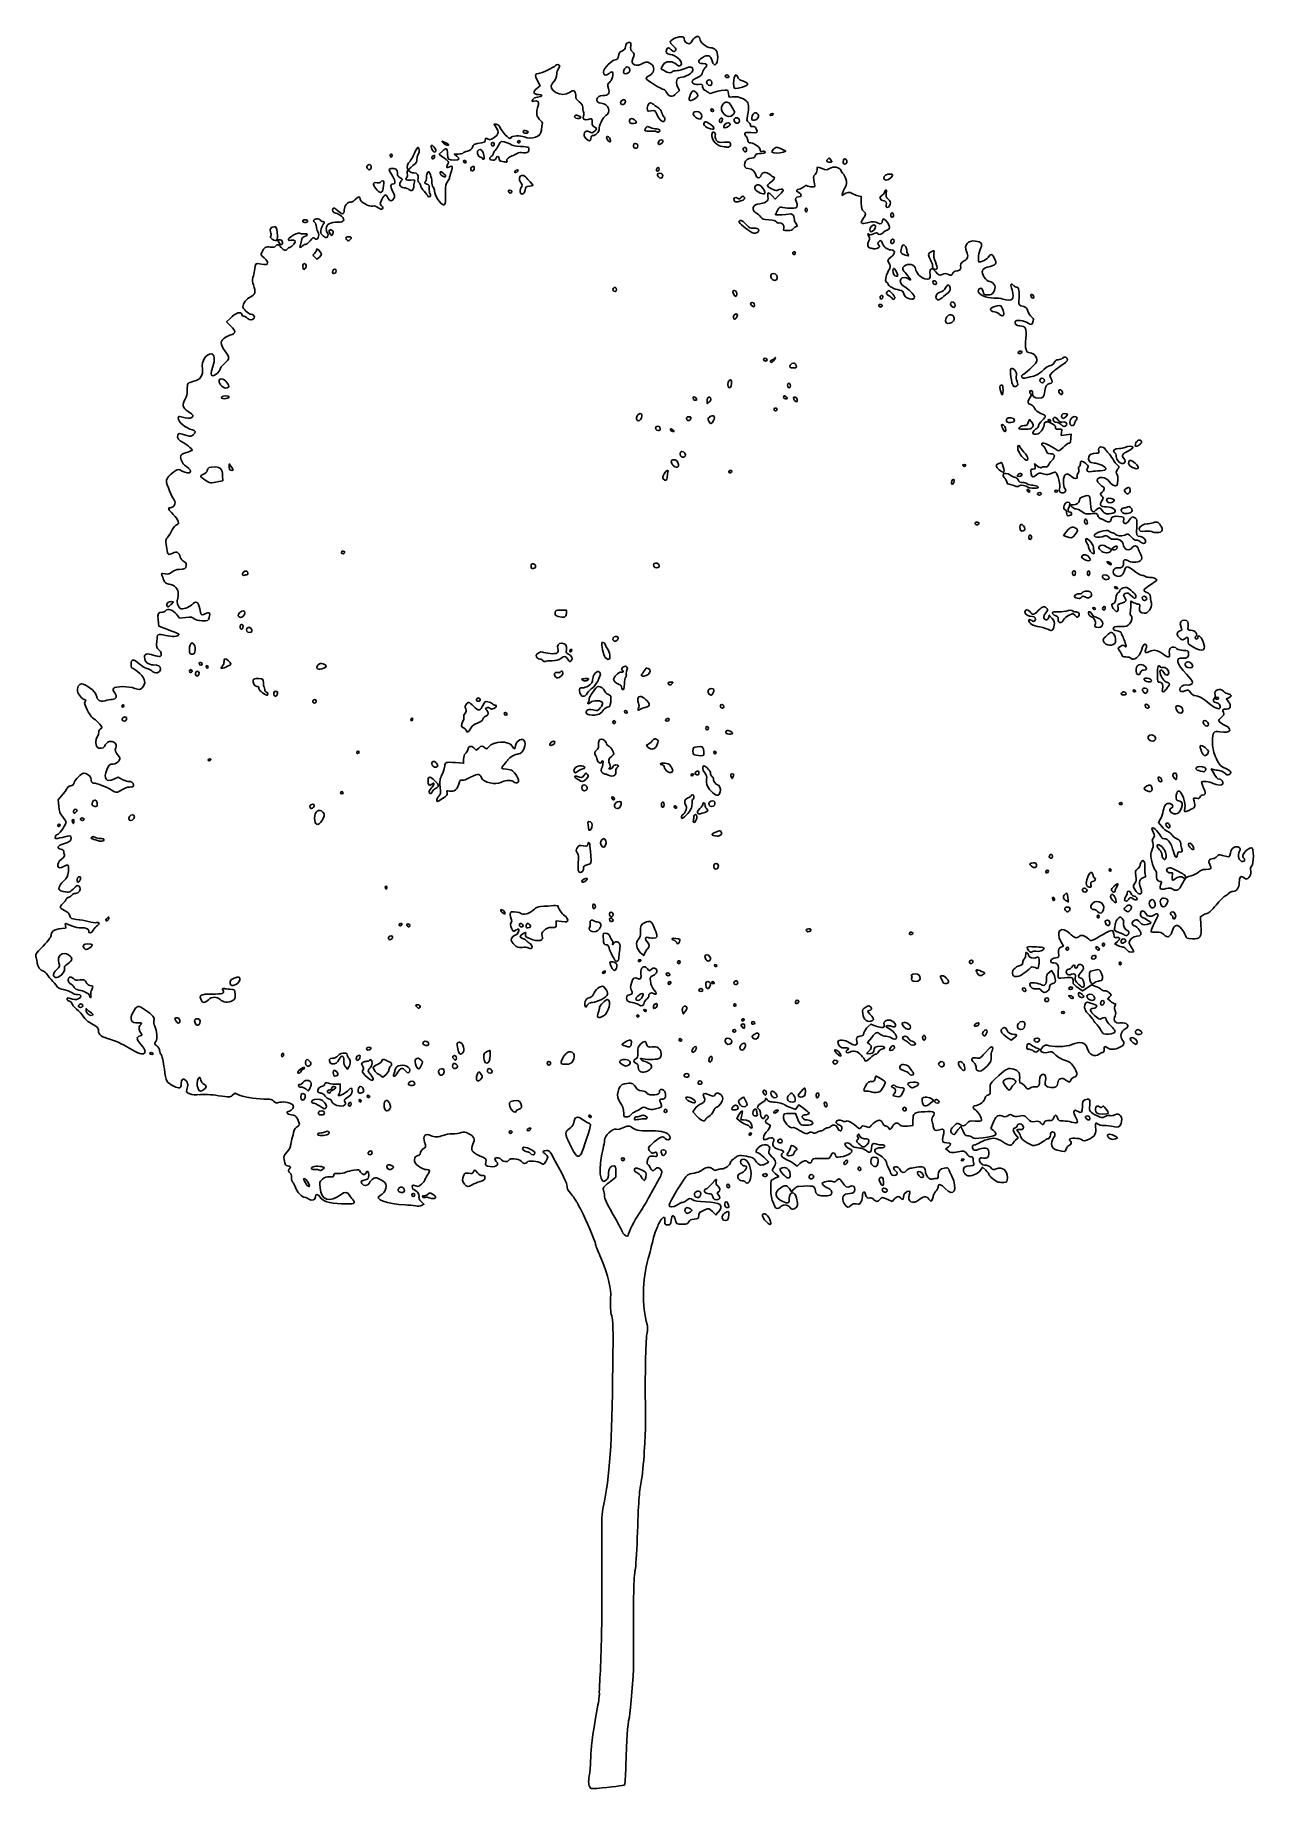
# Model space of a CAD drawing. Header units: centimetres. Extents: x -9 to 9, y -13.5 to 12.3.
import ezdxf

# ---------------------------------------------------------------- set-up
doc = ezdxf.new("R2010")
doc.units = ezdxf.units.CM
doc.header["$MEASUREMENT"] = 0
doc.layers.add('Layer 1', color=7, linetype='Continuous')

msp = doc.modelspace()

# ---------------------------------------------------------------- linework, layer by layer
at = {"layer": 'Layer 1'}
for points, knots in [([(-0.80691, -13.43135), (-0.82665, -13.39446), (-0.82705, -13.32473), (-0.808, -13.24215), (-0.808, -13.24215), (-0.80012, -13.20797), (-0.79287, -13.10274), (-0.79189, -13.00829), (-0.79189, -13.00829), (-0.79021, -12.84531), (-0.77522, -12.73457), (-0.69053, -12.25924), (-0.69053, -12.25924), (-0.67406, -12.1668), (-0.66243, -12.07801), (-0.66468, -12.06193), (-0.66468, -12.06193), (-0.66693, -12.04586), (-0.66397, -11.96035), (-0.65809, -11.87193), (-0.65809, -11.87193), (-0.64419, -11.66269), (-0.62654, -11.04914), (-0.62719, -10.79767), (-0.62719, -10.79767), (-0.62746, -10.68915), (-0.62767, -10.5017), (-0.62767, -10.38112), (-0.62767, -10.38112), (-0.62767, -10.26054), (-0.62851, -9.99417), (-0.62957, -9.78919), (-0.62957, -9.78919), (-0.63104, -9.50495), (-0.62624, -9.3922), (-0.60934, -9.31418), (-0.60934, -9.31418), (-0.5079, -8.84579), (-0.47872, -8.4208), (-0.46636, -7.2314), (-0.46636, -7.2314), (-0.46063, -6.68055), (-0.46298, -6.5692), (-0.48167, -6.50398), (-0.48167, -6.50398), (-0.50226, -6.43212), (-0.50453, -6.38585), (-0.4976, -6.17907), (-0.4976, -6.17907), (-0.49396, -6.07029), (-0.57407, -5.78527), (-0.65639, -5.61415), (-0.65639, -5.61415), (-0.69178, -5.54058), (-0.72073, -5.46451), (-0.72073, -5.44511), (-0.72073, -5.44511), (-0.72073, -5.41175), (-0.85984, -5.08494), (-0.9278, -4.95866), (-0.9278, -4.95866), (-0.9451, -4.92651), (-0.97416, -4.8721), (-0.99237, -4.83775), (-0.99237, -4.83775), (-1.01058, -4.80341), (-1.05301, -4.74243), (-1.08666, -4.70225), (-1.08666, -4.70225), (-1.12964, -4.65091), (-1.1455, -4.62022), (-1.13997, -4.59907), (-1.13997, -4.59907), (-1.13155, -4.56686), (-1.20624, -4.41304), (-1.36992, -4.12555), (-1.36992, -4.12555), (-1.39733, -4.07742), (-1.41037, -4.06762), (-1.44376, -4.07009), (-1.44376, -4.07009), (-1.50286, -4.07446), (-1.50775, -4.08767), (-1.46246, -4.12066), (-1.46246, -4.12066), (-1.41447, -4.15562), (-1.41324, -4.16899), (-1.45216, -4.23283), (-1.45216, -4.23283), (-1.48037, -4.2791), (-1.48365, -4.2805), (-1.51526, -4.25978), (-1.51526, -4.25978), (-1.56873, -4.22475), (-1.70465, -4.21286), (-1.72813, -4.24116), (-1.72813, -4.24116), (-1.75482, -4.27332), (-1.77706, -4.2703), (-1.81561, -4.22926), (-1.81561, -4.22926), (-1.8549, -4.18744), (-1.98358, -4.17674), (-1.99792, -4.2141), (-1.99792, -4.2141), (-2.01011, -4.24588), (-2.08442, -4.24026), (-2.10585, -4.20595), (-2.10585, -4.20595), (-2.12341, -4.17782), (-2.18148, -4.16613), (-2.20194, -4.18659), (-2.20194, -4.18659), (-2.20737, -4.19202), (-2.19764, -4.21156), (-2.18031, -4.23001), (-2.18031, -4.23001), (-2.12476, -4.28914), (-2.1995, -4.32871), (-2.31053, -4.29896), (-2.31053, -4.29896), (-2.33926, -4.29127), (-2.34251, -4.28349), (-2.3346, -4.24131), (-2.3346, -4.24131), (-2.3255, -4.1928), (-2.32594, -4.19235), (-2.42805, -4.14669), (-2.42805, -4.14669), (-2.54541, -4.09422), (-2.56399, -4.06194), (-2.5246, -3.97895), (-2.5246, -3.97895), (-2.49045, -3.90699), (-2.50613, -3.86578), (-2.58321, -3.82489), (-2.58321, -3.82489), (-2.64113, -3.79416), (-2.65402, -3.79228), (-2.69779, -3.8081), (-2.69779, -3.8081), (-2.72491, -3.81791), (-2.78365, -3.82593), (-2.82832, -3.82593), (-2.82832, -3.82593), (-2.87299, -3.82593), (-2.93315, -3.8358), (-2.96201, -3.84785), (-2.96201, -3.84785), (-3.02867, -3.8757), (-3.09303, -3.87574), (-3.14676, -3.84838), (-3.14676, -3.84838), (-3.22164, -3.80966), (-3.26825, -3.86224), (-3.23546, -3.94846), (-3.23546, -3.94846), (-3.21226, -4.00947), (-3.21645, -4.02997), (-3.25579, -4.04789), (-3.25579, -4.04789), (-3.27792, -4.05798), (-3.29324, -4.0787), (-3.29598, -4.10226), (-3.29598, -4.10226), (-3.29884, -4.12684), (-3.31077, -4.14218), (-3.32964, -4.14554), (-3.32964, -4.14554), (-3.36699, -4.15218), (-3.37497, -4.1611), (-3.38616, -4.20869), (-3.38616, -4.20869), (-3.39762, -4.25742), (-3.27808, -4.35252), (-3.20537, -4.35252), (-3.20537, -4.35252), (-3.15144, -4.35252), (-3.14961, -4.3745), (-3.1981, -4.44022), (-3.1981, -4.44022), (-3.2182, -4.46746), (-3.23464, -4.49711), (-3.23464, -4.5061), (-3.23464, -4.5061), (-3.23464, -4.51509), (-3.25453, -4.5415), (-3.27884, -4.56479), (-3.27884, -4.56479), (-3.31869, -4.60298), (-3.32731, -4.60553), (-3.36647, -4.59074), (-3.36647, -4.59074), (-3.39036, -4.58173), (-3.41324, -4.57975), (-3.41732, -4.58637), (-3.41732, -4.58637), (-3.42659, -4.60136), (-3.41072, -4.64486), (-3.39598, -4.64486), (-3.39598, -4.64486), (-3.36536, -4.64486), (-3.31013, -4.71671), (-3.31791, -4.74643), (-3.31791, -4.74643), (-3.32369, -4.76852), (-3.31411, -4.7907), (-3.28624, -4.81979), (-3.28624, -4.81979), (-3.28624, -4.81979), (-3.24629, -4.86149), (-3.24629, -4.86149), (-3.24629, -4.86149), (-3.24629, -4.86149), (-3.27911, -4.87905), (-3.27911, -4.87905), (-3.27911, -4.87905), (-3.30051, -4.8905), (-3.3328, -4.89274), (-3.37194, -4.88548), (-3.37194, -4.88548), (-3.40495, -4.87935), (-3.47141, -4.87292), (-3.51965, -4.87118), (-3.51965, -4.87118), (-3.78771, -4.86153), (-3.99765, -4.78235), (-3.88985, -4.73156), (-3.88985, -4.73156), (-3.7966, -4.68762), (-3.77085, -4.56298), (-3.84643, -4.52139), (-3.84643, -4.52139), (-3.95269, -4.46291), (-3.94938, -4.46376), (-3.98873, -4.48482), (-3.98873, -4.48482), (-4.00944, -4.4959), (-4.03607, -4.5237), (-4.0479, -4.54658), (-4.0479, -4.54658), (-4.07238, -4.59392), (-4.13331, -4.59805), (-4.16076, -4.55421), (-4.16076, -4.55421), (-4.18016, -4.52322), (-4.16989, -4.51256), (-4.10868, -4.50014), (-4.10868, -4.50014), (-4.06569, -4.49142), (-4.05994, -4.48444), (-4.0559, -4.43606), (-4.0559, -4.43606), (-4.05121, -4.37988), (-4.08427, -4.3568), (-4.10226, -4.40369), (-4.10226, -4.40369), (-4.11515, -4.43728), (-4.14931, -4.42983), (-4.17713, -4.38738), (-4.17713, -4.38738), (-4.20041, -4.35185), (-4.20741, -4.34984), (-4.2761, -4.35896), (-4.2761, -4.35896), (-4.31676, -4.36435), (-4.36943, -4.3788), (-4.39314, -4.39107), (-4.39314, -4.39107), (-4.4193, -4.4046), (-4.46297, -4.41147), (-4.50413, -4.40853), (-4.50413, -4.40853), (-4.56379, -4.40427), (-4.57202, -4.40725), (-4.57226, -4.43293), (-4.57226, -4.43293), (-4.57253, -4.45808), (-4.58088, -4.46155), (-4.63235, -4.45775), (-4.63235, -4.45775), (-4.67955, -4.45429), (-4.70178, -4.46143), (-4.73771, -4.49166), (-4.73771, -4.49166), (-4.78205, -4.52897), (-4.78301, -4.53237), (-4.77402, -4.62031), (-4.77402, -4.62031), (-4.75472, -4.8091), (-4.63215, -4.84689), (-4.46405, -4.71588), (-4.46405, -4.71588), (-4.41633, -4.6787), (-4.36499, -4.68115), (-4.34413, -4.7216), (-4.34413, -4.7216), (-4.3348, -4.73969), (-4.31401, -4.76895), (-4.29792, -4.78663), (-4.29792, -4.78663), (-4.23936, -4.85097), (-4.26828, -4.86335), (-4.45797, -4.8551), (-4.45797, -4.8551), (-4.64729, -4.84687), (-4.73255, -4.81969), (-4.77574, -4.75377), (-4.77574, -4.75377), (-4.80626, -4.70718), (-4.84239, -4.70704), (-4.84239, -4.75324), (-4.84239, -4.75324), (-4.84239, -4.7998), (-4.89035, -4.81563), (-4.93759, -4.78467), (-4.93759, -4.78467), (-4.95701, -4.77195), (-4.98277, -4.76153), (-4.99483, -4.76153), (-4.99483, -4.76153), (-5.03404, -4.76153), (-5.11915, -4.67304), (-5.13689, -4.61385), (-5.13689, -4.61385), (-5.14633, -4.58235), (-5.16285, -4.54927), (-5.17361, -4.54034), (-5.17361, -4.54034), (-5.18437, -4.53142), (-5.19317, -4.49931), (-5.19317, -4.469), (-5.19317, -4.469), (-5.19317, -4.43349), (-5.20097, -4.41089), (-5.21509, -4.40548), (-5.21509, -4.40548), (-5.24103, -4.39553), (-5.24454, -4.34263), (-5.21981, -4.33438), (-5.21981, -4.33438), (-5.19389, -4.32574), (-5.21997, -4.29383), (-5.25295, -4.29383), (-5.25295, -4.29383), (-5.28406, -4.29383), (-5.28849, -4.28566), (-5.30219, -4.20312), (-5.30219, -4.20312), (-5.3101, -4.15544), (-5.30499, -4.1421), (-5.25948, -4.09173), (-5.25948, -4.09173), (-5.23105, -4.06025), (-5.20778, -4.02291), (-5.20778, -4.00874), (-5.20778, -4.00874), (-5.20778, -3.99457), (-5.20159, -3.9592), (-5.19403, -3.93013), (-5.19403, -3.93013), (-5.18646, -3.90106), (-5.17229, -3.84543), (-5.16252, -3.8065), (-5.16252, -3.8065), (-5.14999, -3.75657), (-5.13467, -3.73113), (-5.1105, -3.72011), (-5.1105, -3.72011), (-5.06867, -3.70105), (-5.06774, -3.68083), (-5.10534, -3.60715), (-5.10534, -3.60715), (-5.13146, -3.55595), (-5.14081, -3.54965), (-5.19669, -3.54561), (-5.19669, -3.54561), (-5.26503, -3.54066), (-5.28627, -3.50114), (-5.22523, -3.49248), (-5.22523, -3.49248), (-5.18544, -3.48684), (-5.15065, -3.42431), (-5.1742, -3.40077), (-5.1742, -3.40077), (-5.20907, -3.36589), (-5.2976, -3.34779), (-5.36399, -3.36195), (-5.36399, -3.36195), (-5.42198, -3.37432), (-5.43275, -3.3724), (-5.45813, -3.34515), (-5.45813, -3.34515), (-5.47887, -3.32289), (-5.50379, -3.31464), (-5.54826, -3.31529), (-5.54826, -3.31529), (-5.67525, -3.31715), (-5.87548, -3.2897), (-5.94942, -3.26027), (-5.94942, -3.26027), (-5.94942, -3.26027), (-6.02603, -3.22978), (-6.02603, -3.22978), (-6.02603, -3.22978), (-6.02603, -3.22978), (-6.06442, -3.25997), (-6.06442, -3.25997), (-6.06442, -3.25997), (-6.10261, -3.29001), (-6.10366, -3.29004), (-6.26814, -3.26423), (-6.26814, -3.26423), (-6.38268, -3.24626), (-6.46445, -3.24141), (-6.53433, -3.24843), (-6.53433, -3.24843), (-6.61127, -3.25616), (-6.64829, -3.25307), (-6.69043, -3.23547), (-6.69043, -3.23547), (-6.7484, -3.21125), (-6.74735, -3.21549), (-6.71976, -3.11668), (-6.71976, -3.11668), (-6.7146, -3.09819), (-6.72343, -3.07166), (-6.74306, -3.0467), (-6.74306, -3.0467), (-6.78265, -2.99637), (-6.81554, -3.01613), (-6.81554, -3.09024), (-6.81554, -3.09024), (-6.81554, -3.15652), (-6.84502, -3.16545), (-6.92457, -3.12325), (-6.92457, -3.12325), (-7.03985, -3.0621), (-7.03687, -3.06751), (-7.06461, -2.86841), (-7.06461, -2.86841), (-7.07891, -2.76582), (-7.0995, -2.6734), (-7.11112, -2.65962), (-7.11112, -2.65962), (-7.12259, -2.64602), (-7.13281, -2.61896), (-7.13381, -2.59948), (-7.13381, -2.59948), (-7.13482, -2.58), (-7.15352, -2.54981), (-7.17537, -2.53239), (-7.17537, -2.53239), (-7.21367, -2.50185), (-7.21422, -2.49947), (-7.19064, -2.46581), (-7.19064, -2.46581), (-7.1625, -2.42564), (-7.17012, -2.31335), (-7.20577, -2.24285), (-7.20577, -2.24285), (-7.21833, -2.21802), (-7.22293, -2.18472), (-7.21733, -2.15922), (-7.21733, -2.15922), (-7.20675, -2.11105), (-7.22695, -2.08718), (-7.35563, -1.99573), (-7.35563, -1.99573), (-7.44607, -1.93145), (-7.46694, -1.93625), (-7.52457, -2.03459), (-7.52457, -2.03459), (-7.58497, -2.13765), (-7.55051, -2.20864), (-7.44768, -2.19301), (-7.44768, -2.19301), (-7.39659, -2.18525), (-7.3859, -2.20292), (-7.42304, -2.23374), (-7.42304, -2.23374), (-7.44905, -2.25533), (-7.44055, -2.31307), (-7.40567, -2.35179), (-7.40567, -2.35179), (-7.38648, -2.37309), (-7.38798, -2.37656), (-7.41981, -2.38455), (-7.41981, -2.38455), (-7.47631, -2.39873), (-7.47759, -2.43265), (-7.42388, -2.49272), (-7.42388, -2.49272), (-7.3526, -2.57245), (-7.33549, -2.60979), (-7.35789, -2.63678), (-7.35789, -2.63678), (-7.38431, -2.66862), (-7.42989, -2.65296), (-7.5975, -2.55444), (-7.5975, -2.55444), (-7.68691, -2.50189), (-7.78622, -2.45685), (-7.85328, -2.43845), (-7.85328, -2.43845), (-7.99055, -2.40078), (-8.03711, -2.36779), (-8.03277, -2.31127), (-8.03277, -2.31127), (-8.02945, -2.26808), (-8.04936, -2.24986), (-8.17028, -2.18543), (-8.17028, -2.18543), (-8.19672, -2.17134), (-8.23461, -2.13407), (-8.25447, -2.1026), (-8.25447, -2.1026), (-8.27433, -2.07113), (-8.32045, -2.02043), (-8.35694, -1.98993), (-8.35694, -1.98993), (-8.39344, -1.95938), (-8.42329, -1.92337), (-8.42329, -1.90987), (-8.42329, -1.90987), (-8.42329, -1.89587), (-8.439, -1.88137), (-8.45983, -1.87614), (-8.45983, -1.87614), (-8.47993, -1.87108), (-8.49637, -1.85646), (-8.49637, -1.84362), (-8.49637, -1.84362), (-8.49637, -1.82613), (-8.48812, -1.82283), (-8.46348, -1.83047), (-8.46348, -1.83047), (-8.391, -1.85293), (-8.37037, -1.8543), (-8.33084, -1.83927), (-8.33084, -1.83927), (-8.27472, -1.81793), (-8.28294, -1.77127), (-8.34206, -1.77559), (-8.34206, -1.77559), (-8.36562, -1.77729), (-8.40305, -1.76502), (-8.42767, -1.74749), (-8.42767, -1.74749), (-8.45174, -1.73036), (-8.50499, -1.71111), (-8.54602, -1.70473), (-8.54602, -1.70473), (-8.59256, -1.69749), (-8.62611, -1.68352), (-8.63522, -1.66758), (-8.63522, -1.66758), (-8.64326, -1.65353), (-8.67509, -1.61549), (-8.70596, -1.58305), (-8.70596, -1.58305), (-8.73683, -1.5506), (-8.77294, -1.5057), (-8.7862, -1.48326), (-8.7862, -1.48326), (-8.79946, -1.46082), (-8.82528, -1.43871), (-8.84358, -1.43412), (-8.84358, -1.43412), (-8.88757, -1.42308), (-8.93485, -1.3613), (-8.93485, -1.31486), (-8.93485, -1.31486), (-8.93485, -1.29441), (-8.94209, -1.25747), (-8.95094, -1.23279), (-8.95094, -1.23279), (-8.96657, -1.18918), (-8.96369, -1.18442), (-8.84937, -1.06483), (-8.84937, -1.06483), (-8.76259, -0.97406), (-8.73056, -0.92997), (-8.72731, -0.89685), (-8.72731, -0.89685), (-8.72118, -0.83419), (-8.67291, -0.81193), (-8.52036, -0.80145), (-8.52036, -0.80145), (-8.51346, -0.80092), (-8.51194, -0.78414), (-8.51699, -0.76404), (-8.51699, -0.76404), (-8.52819, -0.71943), (-8.53302, -0.71937), (-8.42923, -0.76527), (-8.42923, -0.76527), (-8.37154, -0.79078), (-8.32708, -0.80096), (-8.29221, -0.79665), (-8.29221, -0.79665), (-8.2242, -0.78824), (-8.17228, -0.80798), (-8.17781, -0.84014), (-8.17781, -0.84014), (-8.18563, -0.88565), (-8.13432, -0.87868), (-8.10959, -0.83086), (-8.10959, -0.83086), (-8.0969, -0.80632), (-8.07027, -0.77559), (-8.05041, -0.76258), (-8.05041, -0.76258), (-8.00812, -0.73487), (-8.01725, -0.70686), (-8.06469, -0.71876), (-8.06469, -0.71876), (-8.08275, -0.72329), (-8.1363, -0.71647), (-8.18368, -0.70364), (-8.18368, -0.70364), (-8.23106, -0.69079), (-8.3089, -0.6761), (-8.35664, -0.671), (-8.35664, -0.671), (-8.4381, -0.6623), (-8.44416, -0.65899), (-8.45491, -0.61733), (-8.45491, -0.61733), (-8.46349, -0.58409), (-8.483, -0.56484), (-8.53253, -0.54078), (-8.53253, -0.54078), (-8.60978, -0.50324), (-8.61307, -0.48971), (-8.5576, -0.43739), (-8.5576, -0.43739), (-8.535, -0.41607), (-8.51219, -0.38713), (-8.5069, -0.37306), (-8.5069, -0.37306), (-8.50161, -0.35899), (-8.48824, -0.34748), (-8.47718, -0.34748), (-8.47718, -0.34748), (-8.46612, -0.34748), (-8.44516, -0.33433), (-8.43061, -0.31825), (-8.43061, -0.31825), (-8.41606, -0.30218), (-8.3891, -0.28902), (-8.37071, -0.28902), (-8.37071, -0.28902), (-8.32593, -0.28902), (-8.28821, -0.23527), (-8.30759, -0.19906), (-8.30759, -0.19906), (-8.32903, -0.159), (-8.35648, -0.16601), (-8.40802, -0.22471), (-8.40802, -0.22471), (-8.45556, -0.27886), (-8.47991, -0.28238), (-8.58774, -0.25071), (-8.58774, -0.25071), (-8.6353, -0.23673), (-8.61816, -0.17349), (-8.54916, -0.10839), (-8.54916, -0.10839), (-8.4919, -0.05435), (-8.48404, -0.03892), (-8.47606, 0.03531), (-8.47606, 0.03531), (-8.46544, 0.13401), (-8.47689, 0.14537), (-8.54594, 0.10462), (-8.54594, 0.10462), (-8.64212, 0.04787), (-8.66856, 0.14622), (-8.57608, 0.21675), (-8.57608, 0.21675), (-8.53998, 0.24429), (-8.52725, 0.26338), (-8.53418, 0.27961), (-8.53418, 0.27961), (-8.53965, 0.29243), (-8.54372, 0.3137), (-8.54321, 0.32688), (-8.54321, 0.32688), (-8.54263, 0.34214), (-8.55822, 0.35403), (-8.58621, 0.35962), (-8.58621, 0.35962), (-8.65451, 0.37328), (-8.63499, 0.4144), (-8.54743, 0.44129), (-8.54743, 0.44129), (-8.45109, 0.47088), (-8.43792, 0.48071), (-8.43792, 0.52303), (-8.43792, 0.52303), (-8.43792, 0.5653), (-8.44103, 0.56559), (-8.56333, 0.53487), (-8.56333, 0.53487), (-8.61551, 0.52176), (-8.66207, 0.5149), (-8.6668, 0.51962), (-8.6668, 0.51962), (-8.68223, 0.53505), (-8.65768, 0.57591), (-8.62836, 0.58358), (-8.62836, 0.58358), (-8.60288, 0.59025), (-8.511, 0.72891), (-8.511, 0.7607), (-8.511, 0.7607), (-8.511, 0.76754), (-8.53321, 0.80217), (-8.56036, 0.83766), (-8.56036, 0.83766), (-8.60074, 0.89044), (-8.61114, 0.91892), (-8.6175, 0.9942), (-8.6175, 0.9942), (-8.6175, 0.9942), (-8.62528, 1.08623), (-8.62528, 1.08623), (-8.62528, 1.08623), (-8.62528, 1.08623), (-8.55352, 1.17564), (-8.55352, 1.17564), (-8.55352, 1.17564), (-8.51405, 1.22481), (-8.48176, 1.27011), (-8.48176, 1.2763), (-8.48176, 1.2763), (-8.48176, 1.28249), (-8.46411, 1.28963), (-8.44253, 1.29217), (-8.44253, 1.29217), (-8.41358, 1.29558), (-8.40042, 1.30767), (-8.39229, 1.3383), (-8.39229, 1.3383), (-8.38082, 1.38151), (-8.28391, 1.47782), (-8.25083, 1.47888), (-8.25083, 1.47888), (-8.21263, 1.48011), (-8.14559, 1.43446), (-8.14559, 1.40723), (-8.14559, 1.40723), (-8.14559, 1.36252), (-8.12951, 1.33333), (-8.10487, 1.33333), (-8.10487, 1.33333), (-8.05711, 1.33333), (-7.91363, 1.27753), (-7.83866, 1.2298), (-7.83866, 1.2298), (-7.77362, 1.1884), (-7.75646, 1.18867), (-7.69087, 1.2322), (-7.69087, 1.2322), (-7.64872, 1.26016), (-7.60794, 1.27478), (-7.57192, 1.27481), (-7.57192, 1.27481), (-7.5272, 1.27481), (-7.51711, 1.28016), (-7.51711, 1.30359), (-7.51711, 1.30359), (-7.51711, 1.33417), (-7.56694, 1.36963), (-7.58994, 1.35541), (-7.58994, 1.35541), (-7.59751, 1.35072), (-7.63562, 1.36307), (-7.67462, 1.38284), (-7.67462, 1.38284), (-7.67462, 1.38284), (-7.74553, 1.41877), (-7.74553, 1.41877), (-7.74553, 1.41877), (-7.74553, 1.41877), (-7.80796, 1.39083), (-7.80796, 1.39083), (-7.80796, 1.39083), (-7.92046, 1.34046), (-7.96444, 1.40036), (-7.91051, 1.5305), (-7.91051, 1.5305), (-7.87914, 1.60619), (-7.87517, 1.60978), (-7.81846, 1.61398), (-7.81846, 1.61398), (-7.75174, 1.61888), (-7.70024, 1.67909), (-7.72904, 1.71849), (-7.72904, 1.71849), (-7.79453, 1.8081), (-7.79575, 1.8113), (-7.78017, 1.85228), (-7.78017, 1.85228), (-7.76777, 1.8849), (-7.76956, 1.89815), (-7.78936, 1.92002), (-7.78936, 1.92002), (-7.83671, 1.97234), (-7.9187, 1.94634), (-7.94561, 1.87048), (-7.94561, 1.87048), (-7.95618, 1.84068), (-8.02795, 1.8354), (-8.05499, 1.86244), (-8.05499, 1.86244), (-8.07935, 1.8868), (-8.07695, 1.97963), (-8.05107, 2.01384), (-8.05107, 2.01384), (-8.03927, 2.02945), (-8.0294, 2.0596), (-8.02915, 2.08084), (-8.02915, 2.08084), (-8.02888, 2.10209), (-8.01882, 2.12326), (-8.00676, 2.12789), (-8.00676, 2.12789), (-7.9947, 2.13253), (-7.98484, 2.14561), (-7.98484, 2.15699), (-7.98484, 2.15699), (-7.98484, 2.17648), (-8.07224, 2.26454), (-8.11934, 2.2925), (-8.11934, 2.2925), (-8.15884, 2.31595), (-8.25351, 2.50289), (-8.23516, 2.52123), (-8.23516, 2.52123), (-8.21267, 2.54372), (-8.21447, 2.56108), (-8.23932, 2.56108), (-8.23932, 2.56108), (-8.26612, 2.56108), (-8.3331, 2.64095), (-8.34455, 2.68655), (-8.34455, 2.68655), (-8.3552, 2.72899), (-8.31684, 2.79494), (-8.2815, 2.79494), (-8.2815, 2.79494), (-8.22598, 2.79494), (-8.07589, 2.67852), (-8.06643, 2.62811), (-8.06643, 2.62811), (-8.05176, 2.54993), (-8.01279, 2.52455), (-7.93765, 2.54422), (-7.93765, 2.54422), (-7.90331, 2.55321), (-7.85615, 2.56232), (-7.83285, 2.56448), (-7.83285, 2.56448), (-7.76851, 2.57043), (-7.75456, 2.6058), (-7.795, 2.66049), (-7.795, 2.66049), (-7.82297, 2.69832), (-7.8255, 2.70983), (-7.80996, 2.72855), (-7.80996, 2.72855), (-7.78347, 2.76047), (-7.59041, 2.75916), (-7.49913, 2.72647), (-7.49913, 2.72647), (-7.43052, 2.70188), (-7.42966, 2.70196), (-7.39316, 2.73626), (-7.39316, 2.73626), (-7.33115, 2.79451), (-7.3418, 2.86229), (-7.42578, 2.94399), (-7.42578, 2.94399), (-7.46396, 2.98114), (-7.50836, 3.01387), (-7.52444, 3.01672), (-7.52444, 3.01672), (-7.54789, 3.02088), (-7.55367, 3.03338), (-7.55367, 3.07997), (-7.55367, 3.07997), (-7.55367, 3.16026), (-7.51928, 3.16298), (-7.4356, 3.08933), (-7.4356, 3.08933), (-7.39897, 3.05709), (-7.34807, 3.02623), (-7.32249, 3.02075), (-7.32249, 3.02075), (-7.2969, 3.01528), (-7.26421, 2.9984), (-7.24982, 2.98327), (-7.24982, 2.98327), (-7.20573, 2.93685), (-7.1225, 2.9514), (-7.1225, 3.00554), (-7.1225, 3.00554), (-7.1225, 3.05443), (-7.15081, 3.07267), (-7.22668, 3.07267), (-7.22668, 3.07267), (-7.30349, 3.07267), (-7.35636, 3.11787), (-7.35636, 3.18353), (-7.35636, 3.18353), (-7.35636, 3.23712), (-7.32034, 3.24616), (-7.2293, 3.21543), (-7.2293, 3.21543), (-7.18452, 3.20031), (-7.13889, 3.1914), (-7.12788, 3.19562), (-7.12788, 3.19562), (-7.09547, 3.20806), (-7.10496, 3.26348), (-7.14487, 3.29487), (-7.14487, 3.29487), (-7.17923, 3.3219), (-7.1814, 3.33083), (-7.17535, 3.42079), (-7.17535, 3.42079), (-7.16773, 3.53425), (-7.1686, 3.5337), (-7.04406, 3.50482), (-7.04406, 3.50482), (-6.95106, 3.48325), (-6.86716, 3.48679), (-6.85098, 3.51297), (-6.85098, 3.51297), (-6.84249, 3.52671), (-6.85265, 3.53153), (-7.0275, 3.59666), (-7.0275, 3.59666), (-7.0275, 3.59666), (-7.14443, 3.64022), (-7.14443, 3.64022), (-7.14443, 3.64022), (-7.14443, 3.64022), (-7.15485, 3.73228), (-7.15485, 3.73228), (-7.15485, 3.73228), (-7.16611, 3.83173), (-7.1583, 3.84668), (-7.09489, 3.84709), (-7.09489, 3.84709), (-7.07568, 3.84709), (-7.05263, 3.85734), (-7.04367, 3.86959), (-7.04367, 3.86959), (-7.01615, 3.90722), (-6.93734, 3.88085), (-6.88586, 3.81679), (-6.88586, 3.81679), (-6.88586, 3.81679), (-6.84108, 3.76106), (-6.84108, 3.76106), (-6.84108, 3.76106), (-6.84108, 3.76106), (-6.74779, 3.76978), (-6.74779, 3.76978), (-6.74779, 3.76978), (-6.66896, 3.77714), (-6.64976, 3.7742), (-6.6239, 3.75079), (-6.6239, 3.75079), (-6.60181, 3.73079), (-6.56947, 3.72261), (-6.50761, 3.72139), (-6.50761, 3.72139), (-6.42233, 3.71969), (-6.42185, 3.7199), (-6.40525, 3.77024), (-6.40525, 3.77024), (-6.38285, 3.83813), (-6.40284, 3.85624), (-6.46279, 3.82238), (-6.46279, 3.82238), (-6.51756, 3.79145), (-6.52923, 3.80202), (-6.54429, 3.89611), (-6.54429, 3.89611), (-6.56088, 3.99988), (-6.60188, 4.02055), (-6.66214, 3.95554), (-6.66214, 3.95554), (-6.69676, 3.91819), (-6.8042, 3.88241), (-6.83136, 3.89919), (-6.83136, 3.89919), (-6.85797, 3.91564), (-6.89023, 4.01238), (-6.87438, 4.02822), (-6.87438, 4.02822), (-6.86616, 4.03644), (-6.85943, 4.07416), (-6.85943, 4.11203), (-6.85943, 4.11203), (-6.85943, 4.19437), (-6.90889, 4.24671), (-7.00058, 4.26139), (-7.00058, 4.26139), (-7.0477, 4.26893), (-7.05934, 4.2781), (-7.07285, 4.31828), (-7.07285, 4.31828), (-7.08171, 4.34463), (-7.09431, 4.37871), (-7.10086, 4.39402), (-7.10086, 4.39402), (-7.11178, 4.41956), (-7.10783, 4.42106), (-7.05298, 4.41229), (-7.05298, 4.41229), (-7.00245, 4.40421), (-6.98649, 4.4084), (-6.94978, 4.43927), (-6.94978, 4.43927), (-6.91921, 4.46499), (-6.88896, 4.4758), (-6.84755, 4.4758), (-6.84755, 4.4758), (-6.76258, 4.4758), (-6.7425, 4.48734), (-6.7425, 4.53619), (-6.7425, 4.53619), (-6.7425, 4.56776), (-6.75161, 4.5823), (-6.77761, 4.59218), (-6.77761, 4.59218), (-6.79925, 4.60041), (-6.81932, 4.62554), (-6.82994, 4.6577), (-6.82994, 4.6577), (-6.85234, 4.72559), (-6.88603, 4.74363), (-6.93901, 4.71614), (-6.93901, 4.71614), (-7.00706, 4.68084), (-7.01732, 4.68812), (-7.02766, 4.77907), (-7.02766, 4.77907), (-7.03292, 4.82529), (-7.04017, 4.87387), (-7.04378, 4.88703), (-7.04378, 4.88703), (-7.04739, 4.90018), (-7.0346, 4.92978), (-7.01535, 4.9528), (-7.01535, 4.9528), (-6.9961, 4.97582), (-6.96578, 5.02336), (-6.94797, 5.05845), (-6.94797, 5.05845), (-6.93016, 5.09353), (-6.90296, 5.12554), (-6.88751, 5.12958), (-6.88751, 5.12958), (-6.83576, 5.14311), (-6.85353, 5.20406), (-6.93251, 5.28387), (-6.93251, 5.28387), (-7.01167, 5.36387), (-7.02019, 5.38198), (-6.97862, 5.38198), (-6.97862, 5.38198), (-6.92445, 5.38198), (-6.88372, 5.45889), (-6.91914, 5.49432), (-6.91914, 5.49432), (-6.94686, 5.52204), (-7.03481, 5.73819), (-7.03481, 5.7786), (-7.03481, 5.7786), (-7.03481, 5.81664), (-6.98163, 5.87529), (-6.89666, 5.93097), (-6.89666, 5.93097), (-6.86451, 5.95204), (-6.85721, 5.95147), (-6.80273, 5.92368), (-6.80273, 5.92368), (-6.68268, 5.86244), (-6.63094, 5.91646), (-6.74032, 5.98885), (-6.74032, 5.98885), (-6.77925, 6.01462), (-6.80268, 6.04451), (-6.81631, 6.08579), (-6.81631, 6.08579), (-6.8395, 6.15607), (-6.82755, 6.17048), (-6.71959, 6.20235), (-6.71959, 6.20235), (-6.68396, 6.21287), (-6.6548, 6.22533), (-6.6548, 6.23004), (-6.6548, 6.23004), (-6.6548, 6.24893), (-6.7528, 6.3286), (-6.79786, 6.34634), (-6.79786, 6.34634), (-6.85368, 6.36832), (-6.87968, 6.40816), (-6.8661, 6.45093), (-6.8661, 6.45093), (-6.85595, 6.48291), (-6.85237, 6.48281), (-6.73217, 6.44699), (-6.73217, 6.44699), (-6.67733, 6.43064), (-6.66747, 6.43158), (-6.64082, 6.4557), (-6.64082, 6.4557), (-6.59967, 6.49294), (-6.60343, 6.51993), (-6.65114, 6.52984), (-6.65114, 6.52984), (-6.75227, 6.55083), (-6.85942, 6.64052), (-6.85942, 6.70418), (-6.85942, 6.70418), (-6.85942, 6.72513), (-6.85174, 6.72816), (-6.81923, 6.72003), (-6.81923, 6.72003), (-6.72778, 6.69715), (-6.68276, 6.69492), (-6.66191, 6.71223), (-6.66191, 6.71223), (-6.62985, 6.73883), (-6.63334, 6.74459), (-6.71327, 6.79691), (-6.71327, 6.79691), (-6.7971, 6.85179), (-6.80935, 6.90359), (-6.75712, 6.98245), (-6.75712, 6.98245), (-6.73603, 7.01429), (-6.72805, 7.05107), (-6.72798, 7.11678), (-6.72798, 7.11678), (-6.72787, 7.21684), (-6.72616, 7.21903), (-6.62901, 7.24319), (-6.62901, 7.24319), (-6.53368, 7.2669), (-6.49227, 7.32872), (-6.50421, 7.42952), (-6.50421, 7.42952), (-6.51809, 7.54672), (-6.45595, 7.64747), (-6.36979, 7.64747), (-6.36979, 7.64747), (-6.32902, 7.64747), (-6.31816, 7.55112), (-6.34887, 7.46185), (-6.34887, 7.46185), (-6.38549, 7.35542), (-6.38513, 7.32592), (-6.3472, 7.32592), (-6.3472, 7.32592), (-6.31167, 7.32592), (-6.24555, 7.38784), (-6.24555, 7.42111), (-6.24555, 7.42111), (-6.24555, 7.434), (-6.21595, 7.47149), (-6.17978, 7.50441), (-6.17978, 7.50441), (-6.09953, 7.57744), (-6.09923, 7.58521), (-6.17247, 7.68963), (-6.17247, 7.68963), (-6.2487, 7.7983), (-6.24845, 7.83543), (-6.17116, 7.88604), (-6.17116, 7.88604), (-6.13828, 7.90756), (-6.10013, 7.92517), (-6.08639, 7.92517), (-6.08639, 7.92517), (-6.05808, 7.92517), (-6.02631, 7.95224), (-6.02631, 7.97637), (-6.02631, 7.97637), (-6.02631, 7.98523), (-6.05378, 8.02023), (-6.08735, 8.05414), (-6.08735, 8.05414), (-6.08735, 8.05414), (-6.14839, 8.11579), (-6.14839, 8.11579), (-6.14839, 8.11579), (-6.14839, 8.11579), (-6.09831, 8.16778), (-6.09831, 8.16778), (-6.09831, 8.16778), (-6.01947, 8.24964), (-5.924, 8.2804), (-5.924, 8.22394), (-5.924, 8.22394), (-5.924, 8.21236), (-5.91502, 8.20288), (-5.90405, 8.20288), (-5.90405, 8.20288), (-5.89308, 8.20288), (-5.86737, 8.18973), (-5.84693, 8.17365), (-5.84693, 8.17365), (-5.80261, 8.13878), (-5.77328, 8.13661), (-5.74861, 8.16634), (-5.74861, 8.16634), (-5.72531, 8.19442), (-5.7528, 8.23211), (-5.7966, 8.23211), (-5.7966, 8.23211), (-5.8249, 8.23211), (-5.90939, 8.31107), (-5.90939, 8.33752), (-5.90939, 8.33752), (-5.90939, 8.39094), (-5.86094, 8.45503), (-5.80026, 8.48186), (-5.80026, 8.48186), (-5.72572, 8.51483), (-5.71634, 8.55171), (-5.75495, 8.65994), (-5.75495, 8.65994), (-5.76929, 8.70012), (-5.77077, 8.72985), (-5.76041, 8.76956), (-5.76041, 8.76956), (-5.7526, 8.79953), (-5.7431, 8.84378), (-5.73931, 8.8679), (-5.73931, 8.8679), (-5.72118, 8.98315), (-5.72252, 8.98131), (-5.66391, 8.97154), (-5.66391, 8.97154), (-5.55877, 8.95402), (-5.55239, 8.95471), (-5.54642, 8.98432), (-5.54642, 8.98432), (-5.5425, 9.00378), (-5.55822, 9.02781), (-5.59517, 9.05883), (-5.59517, 9.05883), (-5.64522, 9.10085), (-5.64821, 9.10751), (-5.63151, 9.13973), (-5.63151, 9.13973), (-5.59291, 9.2142), (-5.57173, 9.22757), (-5.50756, 9.21794), (-5.50756, 9.21794), (-5.46225, 9.21115), (-5.44255, 9.21464), (-5.42809, 9.23207), (-5.42809, 9.23207), (-5.40089, 9.26484), (-5.3864, 9.26125), (-5.34443, 9.21138), (-5.34443, 9.21138), (-5.30444, 9.16386), (-5.27446, 9.15587), (-5.25605, 9.18783), (-5.25605, 9.18783), (-5.24962, 9.199), (-5.2319, 9.21051), (-5.21668, 9.21341), (-5.21668, 9.21341), (-5.20145, 9.21634), (-5.17527, 9.2371), (-5.15849, 9.25959), (-5.15849, 9.25959), (-5.12355, 9.30644), (-5.14025, 9.32879), (-5.20146, 9.31709), (-5.20146, 9.31709), (-5.26755, 9.30445), (-5.2417, 9.35469), (-5.16108, 9.39554), (-5.16108, 9.39554), (-5.10461, 9.42416), (-5.07903, 9.43024), (-5.06141, 9.41923), (-5.06141, 9.41923), (-5.04837, 9.41109), (-5.01922, 9.40796), (-4.99662, 9.41228), (-4.99662, 9.41228), (-4.9443, 9.42229), (-4.95136, 9.38439), (-5.00414, 9.37193), (-5.00414, 9.37193), (-5.03041, 9.36573), (-5.04179, 9.35066), (-5.04858, 9.31306), (-5.04858, 9.31306), (-5.0536, 9.28527), (-5.0626, 9.25102), (-5.06856, 9.23695), (-5.06856, 9.23695), (-5.08187, 9.20555), (-5.0575, 9.20309), (-5.03243, 9.23327), (-5.03243, 9.23327), (-5.02242, 9.24533), (-5.00353, 9.25519), (-4.99045, 9.25519), (-4.99045, 9.25519), (-4.97737, 9.25519), (-4.94609, 9.27969), (-4.92096, 9.30963), (-4.92096, 9.30963), (-4.88176, 9.35632), (-4.87197, 9.36134), (-4.85218, 9.34491), (-4.85218, 9.34491), (-4.8064, 9.30692), (-4.77277, 9.38435), (-4.8077, 9.44732), (-4.8077, 9.44732), (-4.8182, 9.46625), (-4.82702, 9.49766), (-4.8273, 9.51713), (-4.8273, 9.51713), (-4.82757, 9.53659), (-4.83907, 9.56495), (-4.85281, 9.58014), (-4.85281, 9.58014), (-4.87437, 9.60397), (-4.87487, 9.60962), (-4.85646, 9.62126), (-4.85646, 9.62126), (-4.82484, 9.64126), (-4.78991, 9.63806), (-4.76934, 9.61328), (-4.76934, 9.61328), (-4.75933, 9.60122), (-4.74209, 9.59136), (-4.73101, 9.59136), (-4.73101, 9.59136), (-4.70785, 9.59136), (-4.70405, 9.56807), (-4.72509, 9.55507), (-4.72509, 9.55507), (-4.73291, 9.55022), (-4.74652, 9.51951), (-4.75533, 9.48679), (-4.75533, 9.48679), (-4.76977, 9.43315), (-4.76813, 9.42387), (-4.73856, 9.39241), (-4.73856, 9.39241), (-4.72053, 9.37321), (-4.69685, 9.35751), (-4.68594, 9.35751), (-4.68594, 9.35751), (-4.65881, 9.35751), (-4.64475, 9.39955), (-4.66508, 9.41988), (-4.66508, 9.41988), (-4.67419, 9.42899), (-4.68164, 9.46092), (-4.68164, 9.49084), (-4.68164, 9.49084), (-4.68164, 9.55388), (-4.62651, 9.58342), (-4.50807, 9.58383), (-4.50807, 9.58383), (-4.41874, 9.58436), (-4.39785, 9.61859), (-4.45614, 9.66951), (-4.45614, 9.66951), (-4.47968, 9.69007), (-4.51747, 9.71112), (-4.54012, 9.71628), (-4.54012, 9.71628), (-4.58632, 9.72681), (-4.60629, 9.76026), (-4.5813, 9.78525), (-4.5813, 9.78525), (-4.56901, 9.79754), (-4.55242, 9.78978), (-4.51654, 9.75504), (-4.51654, 9.75504), (-4.44988, 9.69043), (-4.41862, 9.693), (-4.4183, 9.76311), (-4.4183, 9.76311), (-4.41803, 9.82411), (-4.3645, 9.89007), (-4.32697, 9.87567), (-4.32697, 9.87567), (-4.31452, 9.87087), (-4.28675, 9.8862), (-4.26084, 9.9121), (-4.26084, 9.9121), (-4.20778, 9.96516), (-4.1847, 9.96873), (-4.18466, 9.92388), (-4.18466, 9.92388), (-4.18466, 9.88139), (-4.04915, 9.80641), (-3.9973, 9.82017), (-3.9973, 9.82017), (-3.97439, 9.82625), (-3.949, 9.81857), (-3.91914, 9.79647), (-3.91914, 9.79647), (-3.86447, 9.75605), (-3.82686, 9.77704), (-3.86952, 9.82418), (-3.86952, 9.82418), (-3.89469, 9.85199), (-3.89447, 9.85553), (-3.86349, 9.91953), (-3.86349, 9.91953), (-3.82612, 9.99674), (-3.79916, 10.00384), (-3.77765, 9.94215), (-3.77765, 9.94215), (-3.7586, 9.8875), (-3.70889, 9.88265), (-3.68586, 9.93319), (-3.68586, 9.93319), (-3.67283, 9.9618), (-3.67659, 9.98128), (-3.70672, 10.04127), (-3.70672, 10.04127), (-3.74365, 10.11479), (-3.73923, 10.14677), (-3.69216, 10.14677), (-3.69216, 10.14677), (-3.66003, 10.14677), (-3.67099, 10.20578), (-3.71701, 10.28057), (-3.71701, 10.28057), (-3.76922, 10.36542), (-3.76852, 10.36059), (-3.73006, 10.37065), (-3.73006, 10.37065), (-3.67121, 10.38604), (-3.6287, 10.35726), (-3.63287, 10.30484), (-3.63287, 10.30484), (-3.63598, 10.26576), (-3.62953, 10.25417), (-3.59535, 10.23743), (-3.59535, 10.23743), (-3.5565, 10.2184), (-3.5555, 10.21565), (-3.57825, 10.1905), (-3.57825, 10.1905), (-3.61924, 10.1452), (-3.60131, 10.09641), (-3.54161, 10.09081), (-3.54161, 10.09081), (-3.51347, 10.0882), (-3.47919, 10.07587), (-3.46542, 10.06346), (-3.46542, 10.06346), (-3.43066, 10.03215), (-3.39549, 10.04986), (-3.39525, 10.0988), (-3.39525, 10.0988), (-3.39514, 10.12116), (-3.39082, 10.15525), (-3.38565, 10.17457), (-3.38565, 10.17457), (-3.37661, 10.20836), (-3.37854, 10.20938), (-3.437, 10.20154), (-3.437, 10.20154), (-3.50153, 10.19289), (-3.52552, 10.20831), (-3.49838, 10.24101), (-3.49838, 10.24101), (-3.4893, 10.25195), (-3.48598, 10.27725), (-3.491, 10.29724), (-3.491, 10.29724), (-3.50186, 10.34052), (-3.47924, 10.36), (-3.45377, 10.3293), (-3.45377, 10.3293), (-3.44384, 10.31733), (-3.41759, 10.30754), (-3.39544, 10.30754), (-3.39544, 10.30754), (-3.34294, 10.30754), (-3.32016, 10.27834), (-3.33088, 10.22477), (-3.33088, 10.22477), (-3.33683, 10.19502), (-3.33232, 10.17571), (-3.31632, 10.16242), (-3.31632, 10.16242), (-3.30357, 10.15184), (-3.29314, 10.13105), (-3.29314, 10.11623), (-3.29314, 10.11623), (-3.29314, 10.1014), (-3.27012, 10.06625), (-3.24198, 10.03812), (-3.24198, 10.03812), (-3.21384, 10.00998), (-3.19082, 9.98017), (-3.19082, 9.97186), (-3.19082, 9.97186), (-3.19082, 9.96355), (-3.18095, 9.95676), (-3.1689, 9.95676), (-3.1689, 9.95676), (-3.14594, 9.95676), (-3.13911, 9.98787), (-3.15794, 10.0067), (-3.15794, 10.0067), (-3.16397, 10.01273), (-3.1689, 10.04507), (-3.1689, 10.07856), (-3.1689, 10.07856), (-3.1689, 10.13059), (-3.17369, 10.14014), (-3.20179, 10.14413), (-3.20179, 10.14413), (-3.23594, 10.14898), (-3.24504, 10.16787), (-3.22053, 10.18302), (-3.22053, 10.18302), (-3.21275, 10.18782), (-3.20723, 10.21423), (-3.20826, 10.24168), (-3.20826, 10.24168), (-3.20929, 10.26913), (-3.20144, 10.30208), (-3.1908, 10.31489), (-3.1908, 10.31489), (-3.17377, 10.33542), (-3.1689, 10.33159), (-3.14985, 10.28267), (-3.14985, 10.28267), (-3.13796, 10.25214), (-3.12877, 10.20469), (-3.12943, 10.17723), (-3.12943, 10.17723), (-3.13009, 10.14977), (-3.12116, 10.11377), (-3.10958, 10.09724), (-3.10958, 10.09724), (-3.098, 10.08071), (-3.08853, 10.05477), (-3.08853, 10.0396), (-3.08853, 10.0396), (-3.08853, 9.98265), (-2.999, 9.83984), (-2.9633, 9.83984), (-2.9633, 9.83984), (-2.92657, 9.83984), (-2.92704, 9.83718), (-2.92867, 10.03772), (-2.92867, 10.03772), (-2.92934, 10.1203), (-2.92357, 10.14816), (-2.8994, 10.17888), (-2.8994, 10.17888), (-2.88284, 10.19993), (-2.86929, 10.2251), (-2.86929, 10.23481), (-2.86929, 10.23481), (-2.86929, 10.24452), (-2.858, 10.28426), (-2.8442, 10.32312), (-2.8442, 10.32312), (-2.81652, 10.40107), (-2.82562, 10.42591), (-2.87138, 10.39733), (-2.87138, 10.39733), (-2.91168, 10.37216), (-2.9225, 10.38699), (-2.89767, 10.43337), (-2.89767, 10.43337), (-2.87542, 10.47494), (-2.86996, 10.46714), (-2.98053, 10.5518), (-2.98053, 10.5518), (-2.98053, 10.5518), (-3.02275, 10.58413), (-3.02275, 10.58413), (-3.02275, 10.58413), (-3.02275, 10.58413), (-2.97454, 10.62896), (-2.97454, 10.62896), (-2.97454, 10.62896), (-2.91448, 10.68481), (-2.89852, 10.67578), (-2.89852, 10.58595), (-2.89852, 10.58595), (-2.89852, 10.50686), (-2.88771, 10.49755), (-2.79588, 10.49755), (-2.79588, 10.49755), (-2.72393, 10.49755), (-2.71262, 10.51639), (-2.7615, 10.55485), (-2.7615, 10.55485), (-2.7615, 10.55485), (-2.80015, 10.58525), (-2.80015, 10.58525), (-2.80015, 10.58525), (-2.80015, 10.58525), (-2.74056, 10.58524), (-2.74056, 10.58524), (-2.74056, 10.58524), (-2.70779, 10.58524), (-2.67704, 10.59164), (-2.6722, 10.59946), (-2.6722, 10.59946), (-2.66737, 10.60728), (-2.63691, 10.62081), (-2.60451, 10.62954), (-2.60451, 10.62954), (-2.55936, 10.6417), (-2.54214, 10.65534), (-2.53077, 10.68798), (-2.53077, 10.68798), (-2.51901, 10.72171), (-2.5048, 10.73234), (-2.4624, 10.73913), (-2.4624, 10.73913), (-2.35276, 10.75669), (-2.3431, 10.76082), (-2.3431, 10.79014), (-2.3431, 10.79014), (-2.3431, 10.82306), (-2.33746, 10.82493), (-2.29945, 10.80458), (-2.29945, 10.80458), (-2.27858, 10.79341), (-2.25861, 10.79905), (-2.21272, 10.8291), (-2.21272, 10.8291), (-2.1447, 10.87363), (-2.13893, 10.90234), (-2.18353, 10.97449), (-2.18353, 10.97449), (-2.18353, 10.97449), (-2.21395, 11.02371), (-2.21395, 11.02371), (-2.21395, 11.02371), (-2.21395, 11.02371), (-2.18398, 11.02372), (-2.18398, 11.02372), (-2.18398, 11.02372), (-2.1675, 11.02372), (-2.14559, 11.00892), (-2.13529, 10.99084), (-2.13529, 10.99084), (-2.06435, 10.86633), (-1.96309, 10.77311), (-1.96309, 10.83231), (-1.96309, 10.83231), (-1.96309, 10.85464), (-1.8131, 10.85936), (-1.77016, 10.83838), (-1.77016, 10.83838), (-1.66378, 10.78642), (-1.51863, 10.84254), (-1.51578, 10.9367), (-1.51578, 10.9367), (-1.51494, 10.96454), (-1.50991, 11.00099), (-1.50461, 11.01769), (-1.50461, 11.01769), (-1.49795, 11.03868), (-1.5045, 11.0567), (-1.52591, 11.07605), (-1.52591, 11.07605), (-1.59606, 11.13953), (-1.60143, 11.17695), (-1.56005, 11.31389), (-1.56005, 11.31389), (-1.54744, 11.3556), (-1.57489, 11.37712), (-1.62473, 11.36461), (-1.62473, 11.36461), (-1.65599, 11.35677), (-1.65775, 11.35885), (-1.64308, 11.38626), (-1.64308, 11.38626), (-1.6321, 11.40678), (-1.60949, 11.41806), (-1.57321, 11.42113), (-1.57321, 11.42113), (-1.50068, 11.42726), (-1.48979, 11.4622), (-1.5604, 11.4622), (-1.5604, 11.4622), (-1.63585, 11.4622), (-1.64578, 11.49962), (-1.58402, 11.55118), (-1.58402, 11.55118), (-1.58402, 11.55118), (-1.53604, 11.59124), (-1.53604, 11.59124), (-1.53604, 11.59124), (-1.53604, 11.59124), (-1.57581, 11.66432), (-1.57581, 11.66432), (-1.57581, 11.66432), (-1.61924, 11.74412), (-1.61536, 11.76914), (-1.55953, 11.76914), (-1.55953, 11.76914), (-1.52298, 11.76914), (-1.32713, 11.86269), (-1.31181, 11.88747), (-1.31181, 11.88747), (-1.29947, 11.90744), (-1.24684, 11.90331), (-1.24737, 11.88241), (-1.24737, 11.88241), (-1.24764, 11.87236), (-1.25749, 11.85137), (-1.26929, 11.83576), (-1.26929, 11.83576), (-1.28109, 11.82016), (-1.29075, 11.78849), (-1.29075, 11.76538), (-1.29075, 11.76538), (-1.29075, 11.71804), (-1.31033, 11.67415), (-1.3518, 11.62853), (-1.3518, 11.62853), (-1.44239, 11.52888), (-1.21796, 11.40708), (-1.10188, 11.4929), (-1.10188, 11.4929), (-1.04391, 11.53576), (-1.01305, 11.52145), (-1.01305, 11.45169), (-1.01305, 11.45169), (-1.01305, 11.40605), (-1.00414, 11.38932), (-0.96189, 11.35561), (-0.96189, 11.35561), (-0.92702, 11.32778), (-0.91041, 11.3022), (-0.90971, 11.27522), (-0.90971, 11.27522), (-0.90915, 11.25346), (-0.90339, 11.2225), (-0.89693, 11.20642), (-0.89693, 11.20642), (-0.89044, 11.19027), (-0.89153, 11.16498), (-0.89938, 11.14991), (-0.89938, 11.14991), (-0.92218, 11.10613), (-0.87924, 11.07187), (-0.82979, 11.0944), (-0.82979, 11.0944), (-0.77975, 11.1172), (-0.76389, 11.10541), (-0.76828, 11.04864), (-0.76828, 11.04864), (-0.77108, 11.01251), (-0.76453, 10.99887), (-0.73899, 10.98753), (-0.73899, 10.98753), (-0.69621, 10.96856), (-0.69735, 10.94513), (-0.74247, 10.91556), (-0.74247, 10.91556), (-0.77254, 10.89586), (-0.78394, 10.89491), (-0.80829, 10.91012), (-0.80829, 10.91012), (-0.87862, 10.95404), (-0.92291, 10.864), (-0.85736, 10.81037), (-0.85736, 10.81037), (-0.80367, 10.76645), (-0.79669, 10.76698), (-0.79111, 10.81543), (-0.79111, 10.81543), (-0.78747, 10.84704), (-0.77787, 10.85661), (-0.74616, 10.86026), (-0.74616, 10.86026), (-0.70871, 10.86458), (-0.64795, 10.94119), (-0.66693, 10.96017), (-0.66693, 10.96017), (-0.68552, 10.97876), (-0.60707, 11.1345), (-0.57011, 11.15239), (-0.57011, 11.15239), (-0.4836, 11.19426), (-0.53206, 11.32586), (-0.6368, 11.33346), (-0.6368, 11.33346), (-0.74045, 11.34099), (-0.71694, 11.44756), (-0.61163, 11.44756), (-0.61163, 11.44756), (-0.53048, 11.44756), (-0.5071, 11.47682), (-0.52923, 11.55067), (-0.52923, 11.55067), (-0.54681, 11.60935), (-0.54598, 11.61503), (-0.51658, 11.63721), (-0.51658, 11.63721), (-0.48116, 11.66393), (-0.4512, 11.76852), (-0.47278, 11.7901), (-0.47278, 11.7901), (-0.48131, 11.79863), (-0.50008, 11.79106), (-0.52247, 11.76999), (-0.52247, 11.76999), (-0.56646, 11.72867), (-0.60379, 11.73907), (-0.60379, 11.79267), (-0.60379, 11.79267), (-0.60379, 11.84174), (-0.47712, 11.97374), (-0.43003, 11.97374), (-0.43003, 11.97374), (-0.39784, 11.97374), (-0.3936, 11.97992), (-0.37865, 12.04862), (-0.37865, 12.04862), (-0.37329, 12.07325), (-0.35455, 12.09349), (-0.32627, 12.1052), (-0.32627, 12.1052), (-0.2919, 12.11944), (-0.28224, 12.13256), (-0.28224, 12.165), (-0.28224, 12.165), (-0.28224, 12.2078), (-0.24709, 12.2386), (-0.21241, 12.22619), (-0.21241, 12.22619), (-0.19968, 12.22161), (-0.19664, 12.20399), (-0.20287, 12.17077), (-0.20287, 12.17077), (-0.2101, 12.13223), (-0.2056, 12.11656), (-0.18135, 12.0958), (-0.18135, 12.0958), (-0.14514, 12.0648), (-0.14336, 12.04492), (-0.17187, 11.98981), (-0.17187, 11.98981), (-0.21846, 11.89972), (-0.11286, 11.85837), (-0.00891, 11.926), (-0.00891, 11.926), (0.02954, 11.95101), (0.06724, 11.94141), (0.11022, 11.89566), (0.11022, 11.89566), (0.1567, 11.84618), (0.13959, 11.77465), (0.07378, 11.74326), (0.07378, 11.74326), (0.04678, 11.73039), (0.02472, 11.70957), (0.02474, 11.69699), (0.02474, 11.69699), (0.02474, 11.67476), (0.24884, 11.53527), (0.2845, 11.53527), (0.2845, 11.53527), (0.29393, 11.53527), (0.31179, 11.51563), (0.32421, 11.49163), (0.32421, 11.49163), (0.35847, 11.42538), (0.41193, 11.41881), (0.46718, 11.47406), (0.46718, 11.47406), (0.46718, 11.47406), (0.51218, 11.51905), (0.51218, 11.51905), (0.51218, 11.51905), (0.51218, 11.51905), (0.48686, 11.5752), (0.48686, 11.5752), (0.48686, 11.5752), (0.45498, 11.6459), (0.47314, 11.71057), (0.52493, 11.71079), (0.52493, 11.71079), (0.59502, 11.71132), (0.71165, 11.77934), (0.71165, 11.82005), (0.71165, 11.82005), (0.71165, 11.87307), (0.67544, 11.88095), (0.60009, 11.84435), (0.60009, 11.84435), (0.56455, 11.82708), (0.50973, 11.81296), (0.47827, 11.81296), (0.47827, 11.81296), (0.4468, 11.81296), (0.41699, 11.80639), (0.41203, 11.79835), (0.41203, 11.79835), (0.39275, 11.76715), (0.33026, 11.78155), (0.24642, 11.83652), (0.24642, 11.83652), (0.23879, 11.84153), (0.27065, 11.89604), (0.29605, 11.92145), (0.29605, 11.92145), (0.33203, 11.95742), (0.41543, 11.9504), (0.46694, 11.90705), (0.46694, 11.90705), (0.50577, 11.87437), (0.51415, 11.87229), (0.5326, 11.89073), (0.5326, 11.89073), (0.5756, 11.93373), (0.47673, 12.03624), (0.37685, 12.05221), (0.37685, 12.05221), (0.31727, 12.06174), (0.30697, 12.07667), (0.3259, 12.12601), (0.3259, 12.12601), (0.33795, 12.1574), (0.36391, 12.15507), (0.39402, 12.1199), (0.39402, 12.1199), (0.42454, 12.08425), (0.4464, 12.08264), (0.45887, 12.1151), (0.45887, 12.1151), (0.46527, 12.13177), (0.45349, 12.15188), (0.42187, 12.17828), (0.42187, 12.17828), (0.36284, 12.22756), (0.36361, 12.24152), (0.42748, 12.2792), (0.42748, 12.2792), (0.49574, 12.31947), (0.5951, 12.32176), (0.58491, 12.28282), (0.58491, 12.28282), (0.5764, 12.25029), (0.61537, 12.20756), (0.65354, 12.20756), (0.65354, 12.20756), (0.6706, 12.20756), (0.69026, 12.22698), (0.70532, 12.25872), (0.70532, 12.25872), (0.73438, 12.31996), (0.81396, 12.33548), (0.81396, 12.2799), (0.81396, 12.2799), (0.81396, 12.23321), (0.91449, 12.14925), (0.97051, 12.14917), (0.97051, 12.14917), (1.04092, 12.14917), (1.07709, 12.1021), (1.07682, 12.01115), (1.07682, 12.01115), (1.07647, 11.89546), (1.01877, 11.8557), (0.99508, 11.95482), (0.99508, 11.95482), (0.97494, 12.03905), (0.92988, 12.05373), (0.84685, 12.00311), (0.84685, 12.00311), (0.77623, 11.96005), (0.78182, 11.91525), (0.85781, 11.91525), (0.85781, 11.91525), (0.92309, 11.91525), (0.9342, 11.89216), (0.88872, 11.851), (0.88872, 11.851), (0.87356, 11.83729), (0.85743, 11.80741), (0.85287, 11.7846), (0.85287, 11.7846), (0.84663, 11.75342), (0.82812, 11.73517), (0.77819, 11.711), (0.77819, 11.711), (0.69969, 11.673), (0.68821, 11.65848), (0.713, 11.6286), (0.713, 11.6286), (0.72546, 11.6136), (0.75092, 11.60784), (0.79099, 11.61097), (0.79099, 11.61097), (0.84666, 11.61534), (0.85079, 11.61299), (0.8552, 11.57457), (0.8552, 11.57457), (0.85779, 11.55199), (0.87094, 11.52961), (0.88443, 11.52484), (0.88443, 11.52484), (0.89792, 11.5201), (0.92079, 11.50599), (0.93526, 11.49354), (0.93526, 11.49354), (0.95784, 11.47411), (0.9682, 11.47365), (1.00834, 11.49024), (1.00834, 11.49024), (1.05366, 11.50897), (1.09524, 11.51692), (1.18665, 11.52436), (1.18665, 11.52436), (1.22759, 11.52766), (1.2308, 11.52436), (1.23506, 11.47263), (1.23506, 11.47263), (1.23959, 11.41782), (1.24008, 11.41741), (1.29125, 11.42701), (1.29125, 11.42701), (1.35234, 11.43847), (1.45031, 11.41105), (1.49724, 11.36935), (1.49724, 11.36935), (1.53456, 11.33619), (1.53922, 11.27973), (1.51504, 11.15356), (1.51504, 11.15356), (1.50123, 11.08153), (1.50248, 11.07313), (1.52966, 11.05478), (1.52966, 11.05478), (1.546, 11.04375), (1.55936, 11.02329), (1.55936, 11.00931), (1.55936, 11.00931), (1.55936, 10.99065), (1.56832, 10.9856), (1.59303, 10.99032), (1.59303, 10.99032), (1.61858, 10.99522), (1.63096, 10.98739), (1.64437, 10.95797), (1.64437, 10.95797), (1.6699, 10.90193), (1.65507, 10.89094), (1.56775, 10.9012), (1.56775, 10.9012), (1.48184, 10.9113), (1.4535, 10.89281), (1.49082, 10.85102), (1.49082, 10.85102), (1.50293, 10.83746), (1.51509, 10.80992), (1.51783, 10.78982), (1.51783, 10.78982), (1.52166, 10.76174), (1.53271, 10.75215), (1.56558, 10.74841), (1.56558, 10.74841), (1.62002, 10.74221), (1.70713, 10.67648), (1.70206, 10.64543), (1.70206, 10.64543), (1.69916, 10.62761), (1.70816, 10.62279), (1.73839, 10.62595), (1.73839, 10.62595), (1.7605, 10.62824), (1.77858, 10.62334), (1.77858, 10.61499), (1.77858, 10.61499), (1.77858, 10.60665), (1.76707, 10.59889), (1.753, 10.59775), (1.753, 10.59775), (1.70741, 10.59407), (1.66933, 10.59026), (1.65239, 10.5877), (1.65239, 10.5877), (1.64328, 10.58631), (1.63238, 10.57205), (1.62818, 10.55597), (1.62818, 10.55597), (1.62261, 10.53469), (1.60824, 10.52674), (1.57532, 10.52674), (1.57532, 10.52674), (1.47192, 10.52674), (1.42413, 10.37496), (1.52653, 10.37181), (1.52653, 10.37181), (1.58446, 10.37005), (1.62923, 10.33239), (1.63525, 10.2804), (1.63525, 10.2804), (1.64095, 10.23117), (1.69767, 10.21751), (1.70944, 10.26253), (1.70944, 10.26253), (1.7243, 10.31936), (1.78536, 10.3313), (1.83736, 10.28755), (1.83736, 10.28755), (1.86254, 10.26637), (1.88921, 10.24903), (1.89663, 10.24903), (1.89663, 10.24903), (1.92863, 10.24903), (1.906, 10.20278), (1.85915, 10.17243), (1.85915, 10.17243), (1.83111, 10.15427), (1.80809, 10.13087), (1.80799, 10.12042), (1.80799, 10.12042), (1.8078, 10.09977), (1.91925, 10.04408), (1.94527, 10.05182), (1.94527, 10.05182), (2.05881, 10.08558), (2.06833, 10.06686), (1.9808, 9.98192), (1.9808, 9.98192), (1.9808, 9.98192), (1.91994, 9.92285), (1.91994, 9.92285), (1.91994, 9.92285), (1.91994, 9.92285), (1.8787, 9.96901), (1.8787, 9.96901), (1.8787, 9.96901), (1.82288, 10.03148), (1.80295, 10.02877), (1.81452, 9.96026), (1.81452, 9.96026), (1.82292, 9.91052), (1.81974, 9.90296), (1.78066, 9.87987), (1.78066, 9.87987), (1.75694, 9.86586), (1.71881, 9.85425), (1.69594, 9.85407), (1.69594, 9.85407), (1.59266, 9.85327), (1.55918, 9.76098), (1.64591, 9.71613), (1.64591, 9.71613), (1.66826, 9.70457), (1.69703, 9.67913), (1.70983, 9.65959), (1.70983, 9.65959), (1.72976, 9.62917), (1.74713, 9.62316), (1.83039, 9.61786), (1.83039, 9.61786), (1.89972, 9.61344), (1.93144, 9.60493), (1.94079, 9.58823), (1.94079, 9.58823), (1.94834, 9.57473), (1.96539, 9.5678), (1.98099, 9.57188), (1.98099, 9.57188), (2.02035, 9.58217), (2.05824, 9.53844), (2.0474, 9.49525), (2.0474, 9.49525), (2.03894, 9.46154), (2.04185, 9.45977), (2.10572, 9.45977), (2.10572, 9.45977), (2.15712, 9.45977), (2.17725, 9.46665), (2.19121, 9.489), (2.19121, 9.489), (2.20125, 9.50508), (2.21775, 9.51823), (2.22787, 9.51823), (2.22787, 9.51823), (2.25172, 9.51823), (2.25052, 9.53331), (2.22389, 9.56853), (2.22389, 9.56853), (2.21209, 9.58414), (2.20243, 9.61457), (2.20243, 9.63617), (2.20243, 9.63617), (2.20243, 9.68848), (2.16923, 9.71432), (2.11847, 9.70154), (2.11847, 9.70154), (2.08677, 9.69356), (1.94709, 9.6869), (1.92808, 9.69247), (1.92808, 9.69247), (1.92591, 9.69311), (1.93788, 9.72058), (1.95469, 9.75353), (1.95469, 9.75353), (1.98072, 9.80456), (1.98996, 9.81177), (2.01711, 9.80225), (2.01711, 9.80225), (2.03463, 9.79611), (2.09172, 9.79053), (2.14397, 9.78985), (2.14397, 9.78985), (2.23758, 9.78862), (2.23904, 9.78921), (2.24368, 9.8297), (2.24368, 9.8297), (2.24627, 9.8523), (2.2406, 9.88017), (2.23108, 9.89163), (2.23108, 9.89163), (2.20573, 9.92218), (2.22518, 9.9567), (2.26774, 9.9567), (2.26774, 9.9567), (2.31645, 9.9567), (2.3165, 9.99582), (2.26785, 10.018), (2.26785, 10.018), (2.22351, 10.0382), (2.22786, 10.06445), (2.27668, 10.07126), (2.27668, 10.07126), (2.29615, 10.07398), (2.32533, 10.08847), (2.34153, 10.10347), (2.34153, 10.10347), (2.36216, 10.12257), (2.37749, 10.12664), (2.39269, 10.11703), (2.39269, 10.11703), (2.40462, 10.10949), (2.43653, 10.10321), (2.46359, 10.10309), (2.46359, 10.10309), (2.50996, 10.10309), (2.51222, 10.10517), (2.5029, 10.14306), (2.5029, 10.14306), (2.47739, 10.24663), (2.47778, 10.25696), (2.50822, 10.2845), (2.50822, 10.2845), (2.52544, 10.30008), (2.53862, 10.33004), (2.53862, 10.3536), (2.53862, 10.3536), (2.53862, 10.40242), (2.53607, 10.40181), (2.61217, 10.37136), (2.61217, 10.37136), (2.66785, 10.34908), (2.67479, 10.34922), (2.71975, 10.37344), (2.71975, 10.37344), (2.78311, 10.40756), (2.8706, 10.39349), (2.88855, 10.3463), (2.88855, 10.3463), (2.89539, 10.32832), (2.91045, 10.30574), (2.92202, 10.29614), (2.92202, 10.29614), (2.93359, 10.28653), (2.9519, 10.25189), (2.96271, 10.21915), (2.96271, 10.21915), (2.98111, 10.1634), (2.97986, 10.15453), (2.94319, 10.07977), (2.94319, 10.07977), (2.89742, 9.98645), (2.89302, 9.95714), (2.9296, 9.98927), (2.9296, 9.98927), (2.97296, 10.02734), (3.01662, 10.03332), (3.05719, 10.00673), (3.05719, 10.00673), (3.07785, 9.99319), (3.11597, 9.97769), (3.1419, 9.9723), (3.1419, 9.9723), (3.1419, 9.9723), (3.18904, 9.96248), (3.18904, 9.96248), (3.18904, 9.96248), (3.18904, 9.96248), (3.18904, 9.86496), (3.18904, 9.86496), (3.18904, 9.86496), (3.18904, 9.78042), (3.19342, 9.76436), (3.22193, 9.74433), (3.22193, 9.74433), (3.2646, 9.71434), (3.2634, 9.69147), (3.21624, 9.63542), (3.21624, 9.63542), (3.16301, 9.57216), (3.18558, 9.54925), (3.27704, 9.57371), (3.27704, 9.57371), (3.36222, 9.59649), (3.40172, 9.59537), (3.43632, 9.56918), (3.43632, 9.56918), (3.46972, 9.5439), (3.50329, 9.56384), (3.50329, 9.60894), (3.50329, 9.60894), (3.50329, 9.64887), (3.53345, 9.63502), (3.57272, 9.57707), (3.57272, 9.57707), (3.61575, 9.51356), (3.61491, 9.47728), (3.57014, 9.46605), (3.57014, 9.46605), (3.55064, 9.46115), (3.52331, 9.44458), (3.50941, 9.42923), (3.50941, 9.42923), (3.48072, 9.39753), (3.43569, 9.39229), (3.42648, 9.41959), (3.42648, 9.41959), (3.42177, 9.43354), (3.40808, 9.43207), (3.36862, 9.41338), (3.36862, 9.41338), (3.33034, 9.39526), (3.31266, 9.39317), (3.30049, 9.40534), (3.30049, 9.40534), (3.27883, 9.427), (3.27949, 9.40822), (3.30162, 9.37279), (3.30162, 9.37279), (3.31542, 9.3507), (3.31514, 9.33709), (3.30032, 9.3094), (3.30032, 9.3094), (3.27312, 9.25858), (3.28425, 9.20437), (3.32226, 9.20244), (3.32226, 9.20244), (3.33925, 9.20159), (3.36014, 9.19656), (3.36867, 9.19129), (3.36867, 9.19129), (3.38493, 9.18124), (3.45945, 9.2092), (3.45945, 9.22535), (3.45945, 9.22535), (3.45945, 9.23046), (3.45184, 9.24231), (3.44253, 9.25162), (3.44253, 9.25162), (3.42971, 9.26443), (3.43015, 9.27401), (3.44432, 9.29108), (3.44432, 9.29108), (3.47077, 9.32295), (3.48674, 9.31912), (3.49695, 9.27847), (3.49695, 9.27847), (3.51028, 9.22534), (3.56901, 9.1779), (3.6235, 9.17623), (3.6235, 9.17623), (3.69529, 9.17405), (3.69589, 9.12531), (3.62483, 9.06673), (3.62483, 9.06673), (3.57702, 9.02732), (3.57189, 9.01753), (3.58759, 8.99559), (3.58759, 8.99559), (3.62363, 8.94522), (3.62341, 8.93093), (3.58556, 8.86139), (3.58556, 8.86139), (3.54794, 8.79228), (3.53375, 8.69976), (3.56077, 8.69976), (3.56077, 8.69976), (3.56827, 8.69976), (3.57861, 8.68649), (3.58376, 8.67028), (3.58376, 8.67028), (3.59387, 8.63841), (3.67035, 8.59914), (3.75086, 8.58448), (3.75086, 8.58448), (3.79152, 8.57707), (3.80334, 8.56671), (3.8128, 8.53021), (3.8128, 8.53021), (3.83224, 8.45519), (3.97318, 8.41664), (3.97039, 8.4871), (3.97039, 8.4871), (3.96934, 8.51368), (3.87806, 8.6068), (3.82774, 8.63265), (3.82774, 8.63265), (3.77345, 8.66054), (3.74851, 8.70889), (3.76862, 8.74726), (3.76862, 8.74726), (3.78563, 8.77972), (3.85062, 8.78049), (3.88581, 8.74865), (3.88581, 8.74865), (3.93591, 8.70331), (3.91273, 8.75432), (3.85408, 8.81848), (3.85408, 8.81848), (3.78816, 8.8906), (3.78451, 8.90441), (3.82234, 8.93865), (3.82234, 8.93865), (3.87549, 8.98675), (3.98562, 8.95796), (3.98562, 8.89597), (3.98562, 8.89597), (3.98562, 8.84981), (4.06561, 8.76438), (4.12212, 8.7502), (4.12212, 8.7502), (4.18877, 8.73347), (4.20967, 8.75105), (4.20091, 8.81638), (4.20091, 8.81638), (4.1885, 8.90894), (4.22426, 8.92481), (4.28424, 8.85336), (4.28424, 8.85336), (4.33063, 8.7981), (4.33305, 8.79714), (4.37863, 8.81602), (4.37863, 8.81602), (4.41464, 8.83094), (4.43383, 8.83156), (4.46198, 8.81874), (4.46198, 8.81874), (4.51243, 8.79576), (4.52302, 8.79761), (4.53371, 8.83131), (4.53371, 8.83131), (4.53891, 8.84769), (4.55582, 8.86054), (4.5722, 8.86054), (4.5722, 8.86054), (4.61929, 8.86054), (4.66126, 8.88931), (4.65144, 8.91487), (4.65144, 8.91487), (4.63716, 8.95207), (4.65712, 8.9909), (4.70262, 9.01443), (4.70262, 9.01443), (4.75651, 9.0423), (4.76965, 9.0923), (4.73877, 9.15201), (4.73877, 9.15201), (4.69255, 9.24138), (4.76021, 9.322), (4.86789, 9.30585), (4.86789, 9.30585), (4.95746, 9.29242), (4.97753, 9.26717), (4.94685, 9.20654), (4.94685, 9.20654), (4.91787, 9.14927), (4.90018, 9.01227), (4.92017, 8.99991), (4.92017, 8.99991), (4.94113, 8.98696), (5.04885, 9.0455), (5.06721, 9.07982), (5.06721, 9.07982), (5.09039, 9.12313), (5.11719, 9.11537), (5.14486, 9.05735), (5.14486, 9.05735), (5.18828, 8.96629), (5.18165, 8.95746), (5.04174, 8.91992), (5.04174, 8.91992), (4.96061, 8.89816), (4.94835, 8.85689), (4.99911, 8.77648), (4.99911, 8.77648), (5.02446, 8.73632), (5.04937, 8.71575), (5.08005, 8.70961), (5.08005, 8.70961), (5.15323, 8.69497), (5.17924, 8.62684), (5.13687, 8.56079), (5.13687, 8.56079), (5.10693, 8.51412), (5.09804, 8.50949), (5.04525, 8.51308), (5.04525, 8.51308), (4.9907, 8.51681), (4.98647, 8.5203), (4.98214, 8.56545), (4.98214, 8.56545), (4.97659, 8.62329), (4.91723, 8.62949), (4.9092, 8.57307), (4.9092, 8.57307), (4.90217, 8.52371), (5.03241, 8.46359), (5.13934, 8.46684), (5.13934, 8.46684), (5.18406, 8.46817), (5.24362, 8.46199), (5.27171, 8.45299), (5.27171, 8.45299), (5.41038, 8.40866), (5.4528, 8.45091), (5.40672, 8.5874), (5.40672, 8.5874), (5.37842, 8.67123), (5.39036, 8.69948), (5.43258, 8.6486), (5.43258, 8.6486), (5.44259, 8.63654), (5.46312, 8.62668), (5.47822, 8.62668), (5.47822, 8.62668), (5.50724, 8.62668), (5.51599, 8.56919), (5.50888, 8.42523), (5.50888, 8.42523), (5.50569, 8.36066), (5.50706, 8.3591), (5.58185, 8.34275), (5.58185, 8.34275), (5.61274, 8.33599), (5.62546, 8.32087), (5.63941, 8.27429), (5.63941, 8.27429), (5.64926, 8.24141), (5.67298, 8.20424), (5.69211, 8.19171), (5.69211, 8.19171), (5.71941, 8.17382), (5.72489, 8.16078), (5.71755, 8.13106), (5.71755, 8.13106), (5.70317, 8.07276), (5.68749, 8.06578), (5.64228, 8.09754), (5.64228, 8.09754), (5.58676, 8.13655), (5.46397, 8.15239), (5.45232, 8.12205), (5.45232, 8.12205), (5.4399, 8.08968), (5.47429, 8.05667), (5.52043, 8.05667), (5.52043, 8.05667), (5.60757, 8.05667), (5.62485, 8.02135), (5.60974, 7.87408), (5.60974, 7.87408), (5.59424, 7.72299), (5.61193, 7.66204), (5.67131, 7.66204), (5.67131, 7.66204), (5.73799, 7.66204), (5.79371, 7.57607), (5.76346, 7.51987), (5.76346, 7.51987), (5.7455, 7.4865), (5.59213, 7.3474), (5.56235, 7.33747), (5.56235, 7.33747), (5.52699, 7.32568), (5.56136, 7.27774), (5.59717, 7.28891), (5.59717, 7.28891), (5.61516, 7.29451), (5.66276, 7.30615), (5.70296, 7.31477), (5.70296, 7.31477), (5.76896, 7.32891), (5.80231, 7.34999), (5.91489, 7.44864), (5.91489, 7.44864), (5.92695, 7.45921), (5.95513, 7.47226), (5.97752, 7.47766), (5.97752, 7.47766), (6.002, 7.48356), (6.02371, 7.50188), (6.03197, 7.52361), (6.03197, 7.52361), (6.04189, 7.54971), (6.05665, 7.55974), (6.08511, 7.55974), (6.08511, 7.55974), (6.10678, 7.55974), (6.1363, 7.57041), (6.1507, 7.58344), (6.1507, 7.58344), (6.18247, 7.61219), (6.22182, 7.60028), (6.22182, 7.56192), (6.22182, 7.56192), (6.22182, 7.54368), (6.18979, 7.51308), (6.12972, 7.47394), (6.12972, 7.47394), (6.07906, 7.44093), (6.01892, 7.39442), (5.99607, 7.37056), (5.99607, 7.37056), (5.95547, 7.32819), (5.9551, 7.32632), (5.97966, 7.28882), (5.97966, 7.28882), (6.00896, 7.24411), (6.00074, 7.20896), (5.96098, 7.20896), (5.96098, 7.20896), (5.92129, 7.20896), (5.89886, 7.17582), (5.88966, 7.10357), (5.88966, 7.10357), (5.8774, 7.00724), (5.8656, 6.99308), (5.80062, 6.99675), (5.80062, 6.99675), (5.72553, 7.00101), (5.71026, 7.0123), (5.71026, 7.06367), (5.71026, 7.06367), (5.71026, 7.09213), (5.70285, 7.10666), (5.68834, 7.10666), (5.68834, 7.10666), (5.66269, 7.10666), (5.65936, 7.0757), (5.68252, 7.05254), (5.68252, 7.05254), (5.69426, 7.04081), (5.68975, 7.02442), (5.66594, 6.99221), (5.66594, 6.99221), (5.62837, 6.94139), (5.63511, 6.90641), (5.68379, 6.89951), (5.68379, 6.89951), (5.70528, 6.89647), (5.72505, 6.87773), (5.73812, 6.84804), (5.73812, 6.84804), (5.75293, 6.8144), (5.77846, 6.79284), (5.82947, 6.7709), (5.82947, 6.7709), (5.91394, 6.73456), (5.91476, 6.73023), (5.84926, 6.66658), (5.84926, 6.66658), (5.82121, 6.63932), (5.79819, 6.60596), (5.7981, 6.59244), (5.7981, 6.59244), (5.79796, 6.57892), (5.77821, 6.55381), (5.7541, 6.53664), (5.7541, 6.53664), (5.68118, 6.48471), (5.7028, 6.44823), (5.79226, 6.47224), (5.79226, 6.47224), (5.82874, 6.48203), (5.88946, 6.58275), (5.87757, 6.61375), (5.87757, 6.61375), (5.86566, 6.6448), (5.94014, 6.66132), (5.9714, 6.63457), (5.9714, 6.63457), (5.98452, 6.62334), (6.00677, 6.61008), (6.02084, 6.60509), (6.02084, 6.60509), (6.03491, 6.60008), (6.04642, 6.58224), (6.04642, 6.56539), (6.04642, 6.56539), (6.04642, 6.53964), (6.05398, 6.5355), (6.09392, 6.53935), (6.09392, 6.53935), (6.13961, 6.54377), (6.14124, 6.54212), (6.13675, 6.4958), (6.13675, 6.4958), (6.13675, 6.4958), (6.13208, 6.44766), (6.13208, 6.44766), (6.13208, 6.44766), (6.13208, 6.44766), (6.20388, 6.45719), (6.20388, 6.45719), (6.20388, 6.45719), (6.20388, 6.45719), (6.27568, 6.46672), (6.27568, 6.46672), (6.27568, 6.46672), (6.27568, 6.46672), (6.2722, 6.41033), (6.2722, 6.41033), (6.2722, 6.41033), (6.27028, 6.37932), (6.26803, 6.34901), (6.26719, 6.34299), (6.26719, 6.34299), (6.26636, 6.33696), (6.25478, 6.33203), (6.24148, 6.33203), (6.24148, 6.33203), (6.22818, 6.33203), (6.19122, 6.30463), (6.15936, 6.27113), (6.15936, 6.27113), (6.10633, 6.21538), (6.09879, 6.21189), (6.07028, 6.22992), (6.07028, 6.22992), (5.94167, 6.3112), (5.86515, 6.34658), (5.8504, 6.33159), (5.8504, 6.33159), (5.83891, 6.31992), (5.84241, 6.30961), (5.86304, 6.29439), (5.86304, 6.29439), (5.87873, 6.28281), (5.89852, 6.25201), (5.90702, 6.22595), (5.90702, 6.22595), (5.92051, 6.18457), (5.9289, 6.17857), (5.97325, 6.17857), (5.97325, 6.17857), (6.04138, 6.17857), (6.04854, 6.13922), (5.99146, 6.07837), (5.99146, 6.07837), (5.96776, 6.05309), (5.94404, 6.02016), (5.93876, 6.00518), (5.93876, 6.00518), (5.93258, 5.98764), (5.91956, 5.98045), (5.90218, 5.985), (5.90218, 5.985), (5.88734, 5.98889), (5.8637, 5.98564), (5.84965, 5.97775), (5.84965, 5.97775), (5.83052, 5.96705), (5.81293, 5.9717), (5.77972, 5.99625), (5.77972, 5.99625), (5.77972, 5.99625), (5.73535, 6.02905), (5.73535, 6.02905), (5.73535, 6.02905), (5.73535, 6.02905), (5.74502, 5.99053), (5.74502, 5.99053), (5.74502, 5.99053), (5.75355, 5.95655), (5.75035, 5.95201), (5.71787, 5.95201), (5.71787, 5.95201), (5.67788, 5.95201), (5.6766, 5.94871), (5.69019, 5.88075), (5.69019, 5.88075), (5.70099, 5.82676), (5.71815, 5.82363), (5.76456, 5.86723), (5.76456, 5.86723), (5.79644, 5.89718), (5.80348, 5.89813), (5.86708, 5.88112), (5.86708, 5.88112), (5.92649, 5.86523), (5.9414, 5.8661), (5.9817, 5.8878), (5.9817, 5.8878), (6.00718, 5.90152), (6.03729, 5.90919), (6.04862, 5.90484), (6.04862, 5.90484), (6.07729, 5.89384), (6.12379, 5.69495), (6.10563, 5.66101), (6.10563, 5.66101), (6.08029, 5.61366), (6.15438, 5.57707), (6.18962, 5.61953), (6.18962, 5.61953), (6.20034, 5.63246), (6.19872, 5.64618), (6.1841, 5.66617), (6.1841, 5.66617), (6.17262, 5.68187), (6.16339, 5.7278), (6.16339, 5.76917), (6.16339, 5.76917), (6.16339, 5.8831), (6.20916, 5.91055), (6.2823, 5.84048), (6.2823, 5.84048), (6.32358, 5.80093), (6.37847, 5.80134), (6.36323, 5.84107), (6.36323, 5.84107), (6.35893, 5.85228), (6.36444, 5.8736), (6.37547, 5.88845), (6.37547, 5.88845), (6.3865, 5.9033), (6.3921, 5.92953), (6.3879, 5.94674), (6.3879, 5.94674), (6.3837, 5.96395), (6.38737, 5.98243), (6.39607, 5.9878), (6.39607, 5.9878), (6.40476, 5.99317), (6.41187, 6.01362), (6.41187, 6.03324), (6.41187, 6.03324), (6.41187, 6.07815), (6.43626, 6.07779), (6.49225, 6.03207), (6.49225, 6.03207), (6.5319, 5.99968), (6.53422, 5.99326), (6.51648, 5.96486), (6.51648, 5.96486), (6.49131, 5.92455), (6.51648, 5.90527), (6.57996, 5.91615), (6.57996, 5.91615), (6.60408, 5.92031), (6.65998, 5.9256), (6.7042, 5.92797), (6.7042, 5.92797), (6.75963, 5.93095), (6.78582, 5.93874), (6.78855, 5.9531), (6.78855, 5.9531), (6.79416, 5.9826), (6.67853, 6.03978), (6.61336, 6.03974), (6.61336, 6.03974), (6.5518, 6.03969), (6.52043, 6.07741), (6.53471, 6.13432), (6.53471, 6.13432), (6.54343, 6.16907), (6.58003, 6.18532), (6.65037, 6.18566), (6.65037, 6.18566), (6.68519, 6.18566), (6.69008, 6.19051), (6.68205, 6.21579), (6.68205, 6.21579), (6.65893, 6.28863), (6.74454, 6.30115), (6.78883, 6.23141), (6.78883, 6.23141), (6.80219, 6.21038), (6.82137, 6.18798), (6.83145, 6.18164), (6.83145, 6.18164), (6.84153, 6.1753), (6.86744, 6.13912), (6.88901, 6.10125), (6.88901, 6.10125), (6.91058, 6.06338), (6.94178, 6.02138), (6.95834, 6.00793), (6.95834, 6.00793), (6.98695, 5.98469), (6.98719, 5.98208), (6.96325, 5.95563), (6.96325, 5.95563), (6.93446, 5.92382), (6.93043, 5.88536), (6.95434, 5.87059), (6.95434, 5.87059), (6.97062, 5.86053), (6.96567, 5.72629), (6.94839, 5.70901), (6.94839, 5.70901), (6.93013, 5.69076), (6.85773, 5.72964), (6.83559, 5.7696), (6.83559, 5.7696), (6.79741, 5.83849), (6.66036, 5.85086), (6.66036, 5.78541), (6.66036, 5.78541), (6.66036, 5.76394), (6.73009, 5.68893), (6.75005, 5.68893), (6.75005, 5.68893), (6.77438, 5.68893), (6.76238, 5.63671), (6.73209, 5.61078), (6.73209, 5.61078), (6.70265, 5.58557), (6.70249, 5.58352), (6.72758, 5.55579), (6.72758, 5.55579), (6.75258, 5.52816), (6.75258, 5.52516), (6.72772, 5.48296), (6.72772, 5.48296), (6.68858, 5.41669), (6.70458, 5.39661), (6.79655, 5.39661), (6.79655, 5.39661), (6.90156, 5.39661), (6.97326, 5.32566), (6.89062, 5.30352), (6.89062, 5.30352), (6.81046, 5.28203), (6.7622, 5.29285), (6.73647, 5.33806), (6.73647, 5.33806), (6.70608, 5.39147), (6.68396, 5.39314), (6.63967, 5.34535), (6.63967, 5.34535), (6.58639, 5.28786), (6.56109, 5.33592), (6.55757, 5.50136), (6.55757, 5.50136), (6.55631, 5.56038), (6.53013, 5.574), (6.46244, 5.55084), (6.46244, 5.55084), (6.42008, 5.53635), (6.40339, 5.52189), (6.39995, 5.49672), (6.39995, 5.49672), (6.39385, 5.45203), (6.35861, 5.42584), (6.30458, 5.42584), (6.30458, 5.42584), (6.26219, 5.42584), (6.26183, 5.4252), (6.28771, 5.39661), (6.28771, 5.39661), (6.30226, 5.38054), (6.3286, 5.36738), (6.34625, 5.36738), (6.34625, 5.36738), (6.3639, 5.36738), (6.40398, 5.34917), (6.43533, 5.32691), (6.43533, 5.32691), (6.48557, 5.29125), (6.501, 5.28753), (6.56541, 5.2956), (6.56541, 5.2956), (6.65009, 5.30621), (6.65763, 5.30352), (6.67557, 5.25634), (6.67557, 5.25634), (6.68291, 5.23702), (6.69958, 5.22122), (6.71261, 5.22122), (6.71261, 5.22122), (6.72564, 5.22122), (6.75563, 5.20745), (6.77926, 5.19062), (6.77926, 5.19062), (6.82368, 5.15899), (6.86504, 5.17021), (6.86504, 5.21391), (6.86504, 5.21391), (6.86504, 5.25083), (6.90294, 5.26439), (6.98049, 5.25521), (6.98049, 5.25521), (7.04742, 5.24728), (7.05636, 5.24244), (7.04988, 5.21764), (7.04988, 5.21764), (7.02916, 5.13841), (7.08642, 5.12532), (7.13007, 5.1993), (7.13007, 5.1993), (7.16285, 5.25486), (7.18112, 5.26106), (7.22262, 5.23072), (7.22262, 5.23072), (7.24616, 5.21351), (7.24855, 5.19689), (7.24128, 5.10085), (7.24128, 5.10085), (7.23236, 4.98298), (7.24204, 4.95815), (7.29687, 4.95815), (7.29687, 4.95815), (7.33624, 4.95815), (7.38298, 4.90816), (7.37152, 4.87831), (7.37152, 4.87831), (7.35965, 4.84737), (7.3238, 4.85017), (7.28923, 4.88474), (7.28923, 4.88474), (7.27263, 4.90134), (7.25048, 4.90986), (7.2372, 4.90476), (7.2372, 4.90476), (7.22209, 4.89896), (7.19702, 4.9145), (7.16488, 4.94959), (7.16488, 4.94959), (7.11629, 5.00263), (7.11507, 5.00304), (7.06555, 4.98235), (7.06555, 4.98235), (7.01, 4.95914), (6.94801, 4.96518), (6.92217, 4.99631), (6.92217, 4.99631), (6.91284, 5.00748), (6.89371, 5.01661), (6.8796, 5.01661), (6.8796, 5.01661), (6.86549, 5.01661), (6.84616, 5.02599), (6.83664, 5.03747), (6.83664, 5.03747), (6.80575, 5.07469), (6.61652, 5.01827), (6.61652, 4.97185), (6.61652, 4.97185), (6.61652, 4.94895), (6.68731, 4.93988), (6.73537, 4.95663), (6.73537, 4.95663), (6.79588, 4.97773), (6.79642, 4.97766), (6.83599, 4.94334), (6.83599, 4.94334), (6.86132, 4.92137), (6.88188, 4.91615), (6.91709, 4.92275), (6.91709, 4.92275), (6.97385, 4.9334), (7.04039, 4.89587), (7.04039, 4.8532), (7.04039, 4.8532), (7.04039, 4.77245), (7.13525, 4.7332), (7.17532, 4.79737), (7.17532, 4.79737), (7.20139, 4.83912), (7.24284, 4.83383), (7.26117, 4.78641), (7.26117, 4.78641), (7.26972, 4.7643), (7.28602, 4.7276), (7.2974, 4.70484), (7.2974, 4.70484), (7.32444, 4.65076), (7.3235, 4.63131), (7.29251, 4.60383), (7.29251, 4.60383), (7.26105, 4.57592), (7.14285, 4.5769), (7.10859, 4.60532), (7.10859, 4.60532), (7.0746, 4.63353), (7.03583, 4.61549), (7.04801, 4.57713), (7.04801, 4.57713), (7.06252, 4.53142), (7.01617, 4.48699), (6.96556, 4.4981), (6.96556, 4.4981), (6.89648, 4.51327), (6.86516, 4.41533), (6.92969, 4.38593), (6.92969, 4.38593), (6.99046, 4.35824), (7.03728, 4.38076), (7.05487, 4.44609), (7.05487, 4.44609), (7.07947, 4.53744), (7.09799, 4.53646), (7.22884, 4.43694), (7.22884, 4.43694), (7.26416, 4.41007), (7.30817, 4.38809), (7.32663, 4.38809), (7.32663, 4.38809), (7.3451, 4.38809), (7.36427, 4.38152), (7.36924, 4.37348), (7.36924, 4.37348), (7.37421, 4.36544), (7.40134, 4.35887), (7.42953, 4.35887), (7.42953, 4.35887), (7.48118, 4.35887), (7.5376, 4.3375), (7.537, 4.31816), (7.537, 4.31816), (7.53683, 4.31242), (7.49413, 4.28141), (7.44212, 4.24925), (7.44212, 4.24925), (7.33717, 4.18437), (7.32614, 4.1597), (7.3911, 4.13518), (7.3911, 4.13518), (7.42544, 4.12222), (7.4366, 4.10752), (7.44287, 4.06703), (7.44287, 4.06703), (7.44726, 4.03863), (7.45344, 3.99864), (7.4566, 3.97816), (7.4566, 3.97816), (7.46669, 3.91269), (7.40545, 3.82446), (7.35408, 3.83047), (7.35408, 3.83047), (7.29069, 3.8379), (7.2752, 3.8565), (7.28453, 3.914), (7.28453, 3.914), (7.29111, 3.95456), (7.28795, 3.96425), (7.26812, 3.96425), (7.26812, 3.96425), (7.25461, 3.96425), (7.22393, 3.9744), (7.19993, 3.98681), (7.19993, 3.98681), (7.19993, 3.98681), (7.15631, 4.00937), (7.15631, 4.00937), (7.15631, 4.00937), (7.15631, 4.00937), (7.15694, 3.96123), (7.15694, 3.96123), (7.15694, 3.96123), (7.15729, 3.93476), (7.1536, 3.88921), (7.14874, 3.86002), (7.14874, 3.86002), (7.1434, 3.82795), (7.14625, 3.80302), (7.15592, 3.79704), (7.15592, 3.79704), (7.18328, 3.78013), (7.17357, 3.71932), (7.13666, 3.67641), (7.13666, 3.67641), (7.10442, 3.63893), (7.0928, 3.6354), (7.00172, 3.6354), (7.00172, 3.6354), (6.91923, 3.6354), (6.90121, 3.63108), (6.89718, 3.61034), (6.89718, 3.61034), (6.89379, 3.59291), (6.90483, 3.58253), (6.93347, 3.57624), (6.93347, 3.57624), (7.00349, 3.56084), (7.01159, 3.55648), (7.01974, 3.52976), (7.01974, 3.52976), (7.02409, 3.51551), (7.03687, 3.48412), (7.04814, 3.46), (7.04814, 3.46), (7.05941, 3.43589), (7.07323, 3.39642), (7.07886, 3.37231), (7.07886, 3.37231), (7.08811, 3.33268), (7.08677, 3.33038), (7.06482, 3.34846), (7.06482, 3.34846), (7.04413, 3.3655), (7.03514, 3.36492), (7.00393, 3.34446), (7.00393, 3.34446), (6.9598, 3.31554), (6.95962, 3.31362), (6.99655, 3.26667), (6.99655, 3.26667), (7.01263, 3.24623), (7.02578, 3.22053), (7.02578, 3.20955), (7.02578, 3.20955), (7.02578, 3.19612), (7.04431, 3.1896), (7.08245, 3.1896), (7.08245, 3.1896), (7.11402, 3.1896), (7.14688, 3.18025), (7.15664, 3.16849), (7.15664, 3.16849), (7.19285, 3.12486), (7.28375, 3.19379), (7.31026, 3.28496), (7.31026, 3.28496), (7.33454, 3.3685), (7.35485, 3.39254), (7.37994, 3.36745), (7.37994, 3.36745), (7.3908, 3.35659), (7.38984, 3.33858), (7.3767, 3.30687), (7.3767, 3.30687), (7.3522, 3.24771), (7.36419, 3.23886), (7.42788, 3.26908), (7.42788, 3.26908), (7.49262, 3.29981), (7.54446, 3.29013), (7.62406, 3.23247), (7.62406, 3.23247), (7.70374, 3.17475), (7.73384, 3.17542), (7.72199, 3.23465), (7.72199, 3.23465), (7.70436, 3.32279), (7.77041, 3.36744), (7.83371, 3.31018), (7.83371, 3.31018), (7.85209, 3.29355), (7.88574, 3.2846), (7.92987, 3.2846), (7.92987, 3.2846), (7.98866, 3.2846), (7.99836, 3.28028), (8.00232, 3.25247), (8.00232, 3.25247), (8.01138, 3.18881), (7.98097, 3.15919), (7.91704, 3.16942), (7.91704, 3.16942), (7.80385, 3.18752), (7.82845, 3.08396), (7.97281, 2.93465), (7.97281, 2.93465), (8.0227, 2.88305), (8.06352, 2.83075), (8.06352, 2.81842), (8.06352, 2.81842), (8.06352, 2.78712), (8.01966, 2.76701), (7.9715, 2.77621), (7.9715, 2.77621), (7.92485, 2.78513), (7.87351, 2.74783), (7.87351, 2.70501), (7.87351, 2.70501), (7.87351, 2.67391), (7.91685, 2.66892), (7.96468, 2.69452), (7.96468, 2.69452), (7.99128, 2.70876), (8.00058, 2.70477), (8.03314, 2.66516), (8.03314, 2.66516), (8.05387, 2.63995), (8.08153, 2.61938), (8.09461, 2.61945), (8.09461, 2.61945), (8.14258, 2.61998), (8.23365, 2.57051), (8.31396, 2.50094), (8.31396, 2.50094), (8.42129, 2.40796), (8.5047, 2.40104), (8.45762, 2.489), (8.45762, 2.489), (8.44894, 2.50521), (8.42712, 2.51728), (8.40646, 2.51728), (8.40646, 2.51728), (8.36855, 2.51728), (8.35433, 2.56406), (8.38624, 2.58378), (8.38624, 2.58378), (8.39493, 2.58915), (8.39823, 2.60875), (8.39356, 2.62732), (8.39356, 2.62732), (8.37389, 2.70568), (8.46581, 2.74224), (8.52316, 2.67887), (8.52316, 2.67887), (8.5373, 2.66324), (8.56576, 2.64844), (8.58641, 2.64598), (8.58641, 2.64598), (8.63747, 2.63989), (8.644, 2.60911), (8.59864, 2.58844), (8.59864, 2.58844), (8.59864, 2.58844), (8.56146, 2.5715), (8.56146, 2.5715), (8.56146, 2.5715), (8.56146, 2.5715), (8.59119, 2.52974), (8.59119, 2.52974), (8.59119, 2.52974), (8.63497, 2.46825), (8.62367, 2.42248), (8.56444, 2.42139), (8.56444, 2.42139), (8.50457, 2.42027), (8.49544, 2.41062), (8.51672, 2.37087), (8.51672, 2.37087), (8.53182, 2.34265), (8.52809, 2.33405), (8.48502, 2.29774), (8.48502, 2.29774), (8.42841, 2.25002), (8.43282, 2.24102), (8.54162, 2.1822), (8.54162, 2.1822), (8.66301, 2.11657), (8.6226, 2.06682), (8.46538, 2.08838), (8.46538, 2.08838), (8.36935, 2.10154), (8.35581, 2.08401), (8.35581, 1.94645), (8.35581, 1.94645), (8.35581, 1.85539), (8.3641, 1.81166), (8.39679, 1.7303), (8.39679, 1.7303), (8.44785, 1.60321), (8.45378, 1.59623), (8.55333, 1.54586), (8.55333, 1.54586), (8.63517, 1.50445), (8.64462, 1.48704), (8.60041, 1.45915), (8.60041, 1.45915), (8.58192, 1.44749), (8.56811, 1.45173), (8.54068, 1.4775), (8.54068, 1.4775), (8.52106, 1.49593), (8.48952, 1.51281), (8.4706, 1.51501), (8.4706, 1.51501), (8.45168, 1.51725), (8.41432, 1.52391), (8.38759, 1.52991), (8.38759, 1.52991), (8.38759, 1.52991), (8.33899, 1.54081), (8.33899, 1.54081), (8.33899, 1.54081), (8.33899, 1.54081), (8.36378, 1.49191), (8.36378, 1.49191), (8.36378, 1.49191), (8.39836, 1.42369), (8.42893, 1.39185), (8.45987, 1.39185), (8.45987, 1.39185), (8.4891, 1.39185), (8.51631, 1.35097), (8.50608, 1.32243), (8.50608, 1.32243), (8.49677, 1.29645), (8.4211, 1.29982), (8.36604, 1.32866), (8.36604, 1.32866), (8.31676, 1.35448), (8.19503, 1.36742), (8.19503, 1.34683), (8.19503, 1.34683), (8.19503, 1.33449), (8.21647, 1.2778), (8.24242, 1.22151), (8.24242, 1.22151), (8.25996, 1.18346), (8.24687, 1.158), (8.20977, 1.158), (8.20977, 1.158), (8.19471, 1.158), (8.17829, 1.14509), (8.17328, 1.1293), (8.17328, 1.1293), (8.16589, 1.10601), (8.15563, 1.1023), (8.11886, 1.10966), (8.11886, 1.10966), (8.07382, 1.11867), (8.07361, 1.11842), (8.08444, 1.06894), (8.08444, 1.06894), (8.10566, 0.97197), (8.11031, 0.9801), (8.00644, 0.93239), (8.00644, 0.93239), (7.94049, 0.9021), (7.94157, 0.90147), (7.9514, 0.96435), (7.9514, 0.96435), (7.9636, 1.04236), (7.90563, 1.20751), (7.86393, 1.21358), (7.86393, 1.21358), (7.83857, 1.21726), (7.83201, 1.20794), (7.82377, 1.1564), (7.82377, 1.1564), (7.81283, 1.08798), (7.82009, 1.07505), (7.87349, 1.0679), (7.87349, 1.0679), (7.95086, 1.05754), (7.89308, 0.88031), (7.81233, 0.88031), (7.81233, 0.88031), (7.74496, 0.88031), (7.69718, 0.94274), (7.74925, 0.96272), (7.74925, 0.96272), (7.78565, 0.97669), (7.77503, 1.02233), (7.73292, 1.0329), (7.73292, 1.0329), (7.67938, 1.04634), (7.64489, 1.01012), (7.63249, 0.92745), (7.63249, 0.92745), (7.62688, 0.89004), (7.60858, 0.83561), (7.59182, 0.80649), (7.59182, 0.80649), (7.59182, 0.80649), (7.56135, 0.75354), (7.56135, 0.75354), (7.56135, 0.75354), (7.56135, 0.75354), (7.60961, 0.69349), (7.60961, 0.69349), (7.60961, 0.69349), (7.63615, 0.66046), (7.67628, 0.62702), (7.69878, 0.61918), (7.69878, 0.61918), (7.72128, 0.61134), (7.747, 0.59127), (7.75593, 0.57458), (7.75593, 0.57458), (7.76486, 0.55789), (7.79825, 0.53093), (7.83014, 0.51466), (7.83014, 0.51466), (7.87853, 0.48998), (7.88811, 0.47773), (7.88811, 0.44058), (7.88811, 0.44058), (7.88811, 0.4161), (7.89537, 0.38251), (7.90423, 0.36594), (7.90423, 0.36594), (7.92197, 0.33279), (7.89967, 0.30678), (7.86494, 0.3201), (7.86494, 0.3201), (7.85332, 0.32458), (7.84466, 0.31223), (7.84169, 0.28699), (7.84169, 0.28699), (7.83322, 0.21507), (7.80509, 0.23293), (7.78192, 0.32492), (7.78192, 0.32492), (7.75189, 0.44413), (7.7031, 0.51468), (7.6506, 0.51481), (7.6506, 0.51481), (7.62849, 0.51481), (7.61041, 0.52058), (7.61041, 0.52751), (7.61041, 0.52751), (7.61041, 0.54951), (7.50157, 0.67557), (7.48252, 0.67563), (7.48252, 0.67563), (7.4583, 0.67563), (7.45947, 0.65425), (7.48653, 0.60192), (7.48653, 0.60192), (7.50661, 0.56308), (7.50651, 0.55532), (7.48549, 0.52324), (7.48549, 0.52324), (7.46804, 0.4966), (7.46598, 0.48052), (7.47734, 0.4593), (7.47734, 0.4593), (7.49274, 0.43052), (7.48242, 0.37157), (7.45205, 0.31482), (7.45205, 0.31482), (7.43289, 0.27902), (7.47847, 0.08801), (7.51609, 0.04644), (7.51609, 0.04644), (7.53103, 0.02993), (7.53771, 0.00644), (7.5328, -0.01234), (7.5328, -0.01234), (7.52027, -0.06024), (7.54639, -0.11356), (7.58237, -0.11356), (7.58237, -0.11356), (7.60631, -0.11356), (7.61109, -0.11949), (7.603, -0.13914), (7.603, -0.13914), (7.56813, -0.22384), (7.58588, -0.24267), (7.6769, -0.21754), (7.6769, -0.21754), (7.71971, -0.20572), (7.73798, -0.20707), (7.76187, -0.22379), (7.76187, -0.22379), (7.80977, -0.25734), (7.85526, -0.25013), (7.881, -0.20491), (7.881, -0.20491), (7.89358, -0.1828), (7.91846, -0.13841), (7.93628, -0.10625), (7.93628, -0.10625), (7.96374, -0.05671), (7.97961, -0.04509), (8.04026, -0.0301), (8.04026, -0.0301), (8.07963, -0.02037), (8.12927, 0.00429), (8.15058, 0.02471), (8.15058, 0.02471), (8.18069, 0.05356), (8.20444, 0.06183), (8.25709, 0.06183), (8.25709, 0.06183), (8.33841, 0.06183), (8.35114, 0.07701), (8.31753, 0.13392), (8.31753, 0.13392), (8.28751, 0.18475), (8.30738, 0.22261), (8.36408, 0.22261), (8.36408, 0.22261), (8.38274, 0.22261), (8.40785, 0.23666), (8.41988, 0.25384), (8.41988, 0.25384), (8.44009, 0.2827), (8.44654, 0.28375), (8.50475, 0.26762), (8.50475, 0.26762), (8.60778, 0.23909), (8.60955, 0.23962), (8.62005, 0.30179), (8.62005, 0.30179), (8.63363, 0.38224), (8.693, 0.42001), (8.74961, 0.3842), (8.74961, 0.3842), (8.76681, 0.37332), (8.76749, 0.36379), (8.75326, 0.33258), (8.75326, 0.33258), (8.72061, 0.26092), (8.74816, 0.17876), (8.80484, 0.17876), (8.80484, 0.17876), (8.83167, 0.17876), (8.83805, 0.2212), (8.81331, 0.23505), (8.81331, 0.23505), (8.76807, 0.26037), (8.86665, 0.38338), (8.93218, 0.38338), (8.93218, 0.38338), (8.96576, 0.38338), (8.96554, 0.1433), (8.93193, 0.10969), (8.93193, 0.10969), (8.91553, 0.09329), (8.91147, 0.07236), (8.91796, 0.03772), (8.91796, 0.03772), (8.9316, -0.03502), (8.86867, -0.10328), (8.82468, -0.06347), (8.82468, -0.06347), (8.7772, -0.0205), (8.75043, -0.04345), (8.75043, -0.12715), (8.75043, -0.12715), (8.75043, -0.2082), (8.71314, -0.25972), (8.65446, -0.25972), (8.65446, -0.25972), (8.63686, -0.25972), (8.61392, -0.27002), (8.60347, -0.2826), (8.60347, -0.2826), (8.59302, -0.29519), (8.56755, -0.31425), (8.54687, -0.32496), (8.54687, -0.32496), (8.52619, -0.33567), (8.46379, -0.39772), (8.4082, -0.46285), (8.4082, -0.46285), (8.35261, -0.52798), (8.29772, -0.58127), (8.28622, -0.58127), (8.28622, -0.58127), (8.27472, -0.58127), (8.24602, -0.59266), (8.22245, -0.60659), (8.22245, -0.60659), (8.22245, -0.60659), (8.17958, -0.63191), (8.17958, -0.63191), (8.17958, -0.63191), (8.17958, -0.63191), (8.18626, -0.7555), (8.18626, -0.7555), (8.18626, -0.7555), (8.19597, -0.93525), (8.17944, -0.96177), (8.06052, -0.95734), (8.06052, -0.95734), (7.97365, -0.95409), (7.96989, -0.95233), (7.95886, -0.91013), (7.95886, -0.91013), (7.95256, -0.88602), (7.92671, -0.84126), (7.90142, -0.81068), (7.90142, -0.81068), (7.84126, -0.73795), (7.80042, -0.7416), (7.77414, -0.82205), (7.77414, -0.82205), (7.73814, -0.93225), (7.69584, -0.95535), (7.63963, -0.89552), (7.63963, -0.89552), (7.61135, -0.86542), (7.59159, -0.85898), (7.52746, -0.85898), (7.52746, -0.85898), (7.48465, -0.85898), (7.44962, -0.85733), (7.44962, -0.8553), (7.44962, -0.8553), (7.44962, -0.83959), (7.51416, -0.68714), (7.53085, -0.66329), (7.53085, -0.66329), (7.57355, -0.60232), (7.55458, -0.56359), (7.50163, -0.60363), (7.50163, -0.60363), (7.45421, -0.6395), (7.39554, -0.63092), (7.37348, -0.5849), (7.37348, -0.5849), (7.3465, -0.52861), (7.29615, -0.52995), (7.29615, -0.58698), (7.29615, -0.58698), (7.29615, -0.61022), (7.30602, -0.63402), (7.31807, -0.63986), (7.31807, -0.63986), (7.47116, -0.71409), (7.48203, -0.72963), (7.39163, -0.74506), (7.39163, -0.74506), (7.33119, -0.75537), (7.32338, -0.75297), (7.2866, -0.7127), (7.2866, -0.7127), (7.25424, -0.67726), (7.24059, -0.6715), (7.21304, -0.68163), (7.21304, -0.68163), (7.1645, -0.69946), (7.15997, -0.75309), (7.20603, -0.76465), (7.20603, -0.76465), (7.22584, -0.7696), (7.25893, -0.79741), (7.27955, -0.82639), (7.27955, -0.82639), (7.32318, -0.88772), (7.31111, -0.91741), (7.24253, -0.91741), (7.24253, -0.91741), (7.19733, -0.91741), (7.12806, -0.97326), (7.12806, -1.00971), (7.12806, -1.00971), (7.12806, -1.02102), (7.1445, -1.05449), (7.1646, -1.0841), (7.1646, -1.0841), (7.21024, -1.15136), (7.21025, -1.15126), (7.15763, -1.15126), (7.15763, -1.15126), (7.12735, -1.15126), (7.10684, -1.14015), (7.09017, -1.11472), (7.09017, -1.11472), (7.077, -1.09462), (7.0535, -1.07818), (7.03795, -1.07818), (7.03795, -1.07818), (7.0224, -1.07818), (6.98933, -1.06766), (6.96448, -1.05481), (6.96448, -1.05481), (6.96448, -1.05481), (6.91928, -1.03144), (6.91928, -1.03144), (6.91928, -1.03144), (6.91928, -1.03144), (6.96025, -0.99877), (6.96025, -0.99877), (6.96025, -0.99877), (7.00712, -0.96139), (6.99829, -0.92474), (6.9456, -0.93797), (6.9456, -0.93797), (6.91629, -0.94533), (6.91142, -0.93957), (6.90314, -0.88777), (6.90314, -0.88777), (6.89435, -0.8328), (6.89137, -0.82985), (6.8538, -0.83893), (6.8538, -0.83893), (6.83181, -0.84426), (6.79737, -0.85962), (6.77728, -0.8731), (6.77728, -0.8731), (6.75719, -0.88658), (6.7022, -0.91897), (6.65509, -0.94509), (6.65509, -0.94509), (6.56983, -0.99235), (6.56929, -0.99243), (6.53816, -0.96413), (6.53816, -0.96413), (6.47036, -0.90247), (6.42591, -0.89087), (6.39105, -0.92573), (6.39105, -0.92573), (6.36066, -0.95612), (6.31808, -0.94152), (6.25598, -0.87943), (6.25598, -0.87943), (6.13214, -0.75559), (6.04131, -0.8383), (6.12608, -0.99772), (6.12608, -0.99772), (6.12608, -0.99772), (6.16182, -1.06494), (6.16182, -1.06494), (6.16182, -1.06494), (6.16182, -1.06494), (6.125, -1.08172), (6.125, -1.08172), (6.125, -1.08172), (6.09227, -1.09663), (6.08871, -1.1059), (6.09291, -1.16509), (6.09291, -1.16509), (6.09755, -1.23036), (6.09672, -1.23177), (6.05123, -1.23618), (6.05123, -1.23618), (5.97146, -1.24391), (5.94667, -1.31207), (6.02364, -1.31207), (6.02364, -1.31207), (6.06308, -1.31207), (6.09258, -1.34215), (6.09057, -1.38033), (6.09057, -1.38033), (6.08166, -1.54988), (6.0791, -1.53902), (6.12687, -1.53411), (6.12687, -1.53411), (6.27784, -1.51858), (6.30218, -1.52221), (6.30385, -1.56054), (6.30385, -1.56054), (6.30472, -1.58064), (6.30637, -1.60484), (6.3075, -1.61431), (6.3075, -1.61431), (6.30864, -1.62379), (6.34025, -1.65224), (6.37774, -1.67755), (6.37774, -1.67755), (6.37774, -1.67755), (6.44591, -1.72356), (6.44591, -1.72356), (6.44591, -1.72356), (6.44591, -1.72356), (6.51068, -1.67791), (6.51068, -1.67791), (6.51068, -1.67791), (6.51068, -1.67791), (6.57544, -1.63226), (6.57544, -1.63226), (6.57544, -1.63226), (6.57544, -1.63226), (6.63961, -1.65677), (6.63961, -1.65677), (6.63961, -1.65677), (6.67491, -1.67025), (6.71126, -1.69028), (6.7204, -1.7013), (6.7204, -1.7013), (6.72954, -1.71231), (6.75192, -1.72132), (6.77014, -1.72132), (6.77014, -1.72132), (6.78836, -1.72132), (6.81874, -1.73385), (6.83765, -1.74916), (6.83765, -1.74916), (6.87202, -1.77699), (6.87203, -1.777), (6.84306, -1.809), (6.84306, -1.809), (6.84306, -1.809), (6.81409, -1.84101), (6.81409, -1.84101), (6.81409, -1.84101), (6.81409, -1.84101), (6.85496, -1.87617), (6.85496, -1.87617), (6.85496, -1.87617), (6.87744, -1.8955), (6.90556, -1.91133), (6.91746, -1.91133), (6.91746, -1.91133), (6.93487, -1.91133), (6.93589, -1.91729), (6.92273, -1.94189), (6.92273, -1.94189), (6.91064, -1.96449), (6.91071, -1.9829), (6.92301, -2.01257), (6.92301, -2.01257), (6.93561, -2.043), (6.93534, -2.0621), (6.92188, -2.09163), (6.92188, -2.09163), (6.89092, -2.15958), (6.92368, -2.2063), (6.99436, -2.19499), (6.99436, -2.19499), (7.09896, -2.17827), (7.15349, -2.24066), (7.07137, -2.28312), (7.07137, -2.28312), (7.00821, -2.31578), (6.9905, -2.39001), (7.03259, -2.44567), (7.03259, -2.44567), (7.06898, -2.49379), (7.05877, -2.52075), (6.9919, -2.55312), (6.9919, -2.55312), (6.91794, -2.58892), (6.85267, -2.59223), (6.81296, -2.56219), (6.81296, -2.56219), (6.77158, -2.5309), (6.76266, -2.5347), (6.76266, -2.58365), (6.76266, -2.58365), (6.76266, -2.60949), (6.75499, -2.6275), (6.74399, -2.6275), (6.74399, -2.6275), (6.73372, -2.6275), (6.70912, -2.63884), (6.68933, -2.65271), (6.68933, -2.65271), (6.61828, -2.70247), (6.5397, -2.66378), (6.51339, -2.56608), (6.51339, -2.56608), (6.48925, -2.47643), (6.40856, -2.45768), (6.2852, -2.51305), (6.2852, -2.51305), (6.20836, -2.54754), (5.98196, -2.55295), (5.92319, -2.52169), (5.92319, -2.52169), (5.895, -2.5067), (5.82725, -2.56162), (5.82725, -2.59945), (5.82725, -2.59945), (5.82725, -2.6262), (5.8971, -2.64173), (5.94397, -2.62539), (5.94397, -2.62539), (5.98527, -2.61099), (5.99346, -2.61419), (6.05071, -2.66695), (6.05071, -2.66695), (6.08618, -2.69965), (6.14076, -2.73201), (6.17826, -2.74258), (6.17826, -2.74258), (6.26251, -2.76633), (6.28009, -2.78067), (6.32958, -2.866), (6.32958, -2.866), (6.37514, -2.94455), (6.37219, -2.97188), (6.31584, -2.9933), (6.31584, -2.9933), (6.29476, -3.00131), (6.27409, -3.02095), (6.26991, -3.03693), (6.26991, -3.03693), (6.26028, -3.07377), (6.24986, -3.0734), (6.20038, -3.03448), (6.20038, -3.03448), (6.14418, -2.99027), (6.08492, -3.01053), (6.07853, -3.07612), (6.07853, -3.07612), (6.0726, -3.13696), (6.05194, -3.15044), (5.97674, -3.14251), (5.97674, -3.14251), (5.9029, -3.13473), (5.87804, -3.10269), (5.90033, -3.04406), (5.90033, -3.04406), (5.91657, -3.00134), (5.89779, -2.94906), (5.8662, -2.94906), (5.8662, -2.94906), (5.83231, -2.94906), (5.81264, -2.98353), (5.81241, -3.04333), (5.81241, -3.04333), (5.81212, -3.12003), (5.79547, -3.14564), (5.75309, -3.13455), (5.75309, -3.13455), (5.73359, -3.12944), (5.70244, -3.1361), (5.67796, -3.15055), (5.67796, -3.15055), (5.63647, -3.17505), (5.63582, -3.17487), (5.59909, -3.12793), (5.59909, -3.12793), (5.57872, -3.1019), (5.55266, -3.0806), (5.54119, -3.0806), (5.54119, -3.0806), (5.51788, -3.0806), (5.51482, -3.06794), (5.51943, -2.99039), (5.51943, -2.99039), (5.52348, -2.92225), (5.48611, -2.88264), (5.4048, -2.8689), (5.4048, -2.8689), (5.33743, -2.85752), (5.31296, -2.87231), (5.15956, -3.0174), (5.15956, -3.0174), (5.08014, -3.09251), (5.07959, -3.09362), (5.08436, -3.16994), (5.08436, -3.16994), (5.08884, -3.24159), (5.08668, -3.24742), (5.05262, -3.25566), (5.05262, -3.25566), (5.03061, -3.26099), (5.01433, -3.27653), (5.01167, -3.29477), (5.01167, -3.29477), (5.00515, -3.33957), (4.92855, -3.40626), (4.88165, -3.40797), (4.88165, -3.40797), (4.83258, -3.40978), (4.81731, -3.45354), (4.86092, -3.46738), (4.86092, -3.46738), (4.89323, -3.47764), (4.96962, -3.60265), (4.95958, -3.62883), (4.95958, -3.62883), (4.95543, -3.63963), (4.92274, -3.64318), (4.86541, -3.63904), (4.86541, -3.63904), (4.78502, -3.63322), (4.77479, -3.6359), (4.74439, -3.67088), (4.74439, -3.67088), (4.70577, -3.7153), (4.6852, -3.71801), (4.63522, -3.68526), (4.63522, -3.68526), (4.59993, -3.66213), (4.59739, -3.66295), (4.54897, -3.71281), (4.54897, -3.71281), (4.51411, -3.7487), (4.50143, -3.7732), (4.5069, -3.79409), (4.5069, -3.79409), (4.51591, -3.82857), (4.55965, -3.85065), (4.56819, -3.82505), (4.56819, -3.82505), (4.57135, -3.81556), (4.59236, -3.78723), (4.61486, -3.7621), (4.61486, -3.7621), (4.61486, -3.7621), (4.65578, -3.7164), (4.65578, -3.7164), (4.65578, -3.7164), (4.65578, -3.7164), (4.6856, -3.78583), (4.6856, -3.78583), (4.6856, -3.78583), (4.71012, -3.84291), (4.7221, -3.85525), (4.75299, -3.85525), (4.75299, -3.85525), (4.77366, -3.85525), (4.80564, -3.86513), (4.82406, -3.8772), (4.82406, -3.8772), (4.85217, -3.89562), (4.87737, -3.89668), (4.98067, -3.88377), (4.98067, -3.88377), (5.17288, -3.85977), (5.20696, -3.83549), (5.13278, -3.77541), (5.13278, -3.77541), (5.13278, -3.77541), (5.09601, -3.74563), (5.09601, -3.74563), (5.09601, -3.74563), (5.09601, -3.74563), (5.12286, -3.67557), (5.12286, -3.67557), (5.12286, -3.67557), (5.16363, -3.56919), (5.19968, -3.53909), (5.25758, -3.56307), (5.25758, -3.56307), (5.29728, -3.57952), (5.30953, -3.57888), (5.34391, -3.55854), (5.34391, -3.55854), (5.38006, -3.53719), (5.38712, -3.53707), (5.41601, -3.55731), (5.41601, -3.55731), (5.44186, -3.57541), (5.46127, -3.57692), (5.51665, -3.5651), (5.51665, -3.5651), (5.58378, -3.55078), (5.58635, -3.55159), (5.63537, -3.60206), (5.63537, -3.60206), (5.68127, -3.64932), (5.69047, -3.65286), (5.74485, -3.64416), (5.74485, -3.64416), (5.79573, -3.63602), (5.80794, -3.63947), (5.83026, -3.66822), (5.83026, -3.66822), (5.8563, -3.70178), (5.87219, -3.69528), (5.89024, -3.64373), (5.89024, -3.64373), (5.89297, -3.63592), (5.92072, -3.62934), (5.95191, -3.62911), (5.95191, -3.62911), (5.9997, -3.62858), (6.00992, -3.62313), (6.01701, -3.59324), (6.01701, -3.59324), (6.0295, -3.54056), (6.05955, -3.53937), (6.07749, -3.59084), (6.07749, -3.59084), (6.09197, -3.63237), (6.09858, -3.636), (6.15953, -3.636), (6.15953, -3.636), (6.196, -3.636), (6.25076, -3.64347), (6.28124, -3.6526), (6.28124, -3.6526), (6.37227, -3.67987), (6.38802, -3.66383), (6.34528, -3.58736), (6.34528, -3.58736), (6.29516, -3.49769), (6.31289, -3.45136), (6.37946, -3.498), (6.37946, -3.498), (6.4265, -3.53094), (6.44115, -3.5131), (6.44115, -3.4229), (6.44115, -3.4229), (6.44115, -3.35248), (6.44535, -3.34114), (6.47676, -3.32684), (6.47676, -3.32684), (6.54141, -3.29738), (6.56146, -3.31887), (6.55057, -3.406), (6.55057, -3.406), (6.53946, -3.4949), (6.55038, -3.51011), (6.66279, -3.56245), (6.66279, -3.56245), (6.72728, -3.59248), (6.73344, -3.59291), (6.77679, -3.5705), (6.77679, -3.5705), (6.80308, -3.5569), (6.83551, -3.55089), (6.85286, -3.5564), (6.85286, -3.5564), (6.86949, -3.56167), (6.89847, -3.55779), (6.91724, -3.54773), (6.91724, -3.54773), (6.99027, -3.50864), (7.04501, -3.58352), (7.01025, -3.67494), (7.01025, -3.67494), (6.98891, -3.73106), (6.97538, -3.73635), (6.89677, -3.71928), (6.89677, -3.71928), (6.85921, -3.71112), (6.79739, -3.70367), (6.7594, -3.70273), (6.7594, -3.70273), (6.72141, -3.70177), (6.68228, -3.69296), (6.67244, -3.68312), (6.67244, -3.68312), (6.63974, -3.65042), (6.62722, -3.66454), (6.63533, -3.725), (6.63533, -3.725), (6.64733, -3.8145), (6.62331, -3.8659), (6.55376, -3.8995), (6.55376, -3.8995), (6.48457, -3.93293), (6.45418, -3.93549), (6.42874, -3.91004), (6.42874, -3.91004), (6.40386, -3.88515), (6.25115, -3.88354), (6.25115, -3.90818), (6.25115, -3.90818), (6.25115, -3.91831), (6.25773, -3.93067), (6.26577, -3.93564), (6.26577, -3.93564), (6.29079, -3.9511), (6.28183, -3.98436), (6.24991, -3.99449), (6.24991, -3.99449), (6.23315, -3.99982), (6.21256, -4.02389), (6.20415, -4.04801), (6.20415, -4.04801), (6.18793, -4.09454), (6.19136, -4.09408), (6.06845, -4.06636), (6.06845, -4.06636), (5.98548, -4.04765), (5.96164, -3.96288), (6.01793, -3.88674), (6.01793, -3.88674), (6.05152, -3.84131), (6.04365, -3.79678), (6.00204, -3.79678), (6.00204, -3.79678), (5.98257, -3.79678), (5.97405, -3.80966), (5.97072, -3.84416), (5.97072, -3.84416), (5.96744, -3.87803), (5.95781, -3.89302), (5.93691, -3.89673), (5.93691, -3.89673), (5.92083, -3.89961), (5.89124, -3.91713), (5.87114, -3.9357), (5.87114, -3.9357), (5.85104, -3.95427), (5.80699, -3.97759), (5.77324, -3.98752), (5.77324, -3.98752), (5.71458, -4.00477), (5.70818, -4.00338), (5.62796, -3.95578), (5.62796, -3.95578), (5.56442, -3.91809), (5.54118, -3.89495), (5.53226, -3.86053), (5.53226, -3.86053), (5.52578, -3.83552), (5.51059, -3.80686), (5.4985, -3.79682), (5.4985, -3.79682), (5.46352, -3.76779), (5.47286, -3.75293), (5.52014, -3.76238), (5.52014, -3.76238), (5.57019, -3.77239), (5.59469, -3.73849), (5.56406, -3.70158), (5.56406, -3.70158), (5.53803, -3.67022), (5.48978, -3.67456), (5.48075, -3.70908), (5.48075, -3.70908), (5.47655, -3.72515), (5.4638, -3.73831), (5.45243, -3.73831), (5.45243, -3.73831), (5.41402, -3.73831), (5.41525, -3.78044), (5.4552, -3.83282), (5.4552, -3.83282), (5.4552, -3.83282), (5.49493, -3.88491), (5.49493, -3.88491), (5.49493, -3.88491), (5.49493, -3.88491), (5.46014, -3.91986), (5.46014, -3.91986), (5.46014, -3.91986), (5.44101, -3.93908), (5.41708, -3.96507), (5.40698, -3.97761), (5.40698, -3.97761), (5.38605, -4.00358), (5.36742, -3.9987), (5.27035, -3.94181), (5.27035, -3.94181), (5.23333, -3.92011), (5.18315, -3.89798), (5.15885, -3.89265), (5.15885, -3.89265), (5.11096, -3.88213), (4.98165, -3.91907), (4.91617, -3.96198), (4.91617, -3.96198), (4.89534, -3.97563), (4.86799, -3.9868), (4.8554, -3.9868), (4.8554, -3.9868), (4.823, -3.9868), (4.81081, -4.02892), (4.83594, -4.05404), (4.83594, -4.05404), (4.85437, -4.07247), (4.86513, -4.07232), (4.92016, -4.05292), (4.92016, -4.05292), (5.0279, -4.01491), (5.06727, -4.03335), (5.06727, -4.12178), (5.06727, -4.12178), (5.06727, -4.17174), (5.04177, -4.19021), (4.98542, -4.18106), (4.98542, -4.18106), (4.94795, -4.17498), (4.93401, -4.17893), (4.92683, -4.19762), (4.92683, -4.19762), (4.91538, -4.22747), (4.97391, -4.29501), (5.00191, -4.28426), (5.00191, -4.28426), (5.02492, -4.27543), (5.08252, -4.30409), (5.10611, -4.3361), (5.10611, -4.3361), (5.12069, -4.35588), (5.13021, -4.35646), (5.17489, -4.34031), (5.17489, -4.34031), (5.26881, -4.30635), (5.34155, -4.3634), (5.33915, -4.46914), (5.33915, -4.46914), (5.33771, -4.53288), (5.33613, -4.53506), (5.28813, -4.53964), (5.28813, -4.53964), (5.26089, -4.54225), (5.22319, -4.54049), (5.20436, -4.53575), (5.20436, -4.53575), (5.16666, -4.52629), (5.06726, -4.44479), (5.06726, -4.42334), (5.06726, -4.42334), (5.06726, -4.4159), (5.04593, -4.38839), (5.01985, -4.3622), (5.01985, -4.3622), (5.01985, -4.3622), (4.97244, -4.31458), (4.97244, -4.31458), (4.97244, -4.31458), (4.97244, -4.31458), (4.94311, -4.35759), (4.94311, -4.35759), (4.94311, -4.35759), (4.91184, -4.40345), (4.89858, -4.41206), (4.81958, -4.43774), (4.81958, -4.43774), (4.75813, -4.45772), (4.70763, -4.43143), (4.69263, -4.37165), (4.69263, -4.37165), (4.68007, -4.32161), (4.71637, -4.29372), (4.79406, -4.29372), (4.79406, -4.29372), (4.84643, -4.29372), (4.85066, -4.29084), (4.84262, -4.26084), (4.84262, -4.26084), (4.83777, -4.24275), (4.83372, -4.21316), (4.83361, -4.19507), (4.83361, -4.19507), (4.83347, -4.17043), (4.82487, -4.16219), (4.79934, -4.16219), (4.79934, -4.16219), (4.77802, -4.16219), (4.758, -4.14861), (4.74584, -4.12589), (4.74584, -4.12589), (4.72063, -4.07878), (4.69038, -4.07027), (4.6122, -4.0883), (4.6122, -4.0883), (4.52259, -4.10896), (4.5051, -4.10746), (4.466, -4.0758), (4.466, -4.0758), (4.466, -4.0758), (4.43152, -4.04788), (4.43152, -4.04788), (4.43152, -4.04788), (4.43152, -4.04788), (4.47183, -4.01617), (4.47183, -4.01617), (4.47183, -4.01617), (4.52085, -3.97762), (4.51204, -3.95757), (4.4461, -3.95757), (4.4461, -3.95757), (4.38169, -3.95757), (4.37413, -3.94204), (4.39539, -3.85338), (4.39539, -3.85338), (4.41735, -3.76185), (4.4027, -3.74013), (4.33728, -3.76723), (4.33728, -3.76723), (4.28355, -3.78948), (4.24878, -3.76909), (4.24878, -3.7153), (4.24878, -3.7153), (4.24878, -3.69657), (4.24152, -3.6653), (4.23264, -3.64582), (4.23264, -3.64582), (4.21975, -3.61753), (4.22155, -3.6027), (4.24156, -3.57217), (4.24156, -3.57217), (4.28694, -3.50291), (4.26586, -3.49016), (4.12161, -3.49962), (4.12161, -3.49962), (3.96594, -3.50983), (3.94916, -3.52209), (3.94916, -3.62564), (3.94916, -3.62564), (3.94916, -3.62564), (3.94916, -3.70179), (3.94916, -3.70179), (3.94916, -3.70179), (3.94916, -3.70179), (3.86877, -3.71055), (3.86877, -3.71055), (3.86877, -3.71055), (3.80299, -3.71772), (3.7829, -3.71439), (3.75821, -3.69228), (3.75821, -3.69228), (3.71304, -3.65181), (3.68129, -3.65931), (3.64625, -3.71868), (3.64625, -3.71868), (3.61504, -3.77158), (3.61452, -3.7718), (3.5938, -3.7406), (3.5938, -3.7406), (3.58229, -3.72327), (3.56019, -3.70909), (3.54467, -3.70909), (3.54467, -3.70909), (3.52647, -3.70909), (3.51104, -3.69354), (3.50118, -3.66525), (3.50118, -3.66525), (3.47897, -3.60154), (3.41005, -3.61761), (3.3348, -3.70404), (3.3348, -3.70404), (3.30761, -3.73527), (3.30098, -3.73663), (3.25688, -3.71999), (3.25688, -3.71999), (3.21431, -3.70392), (3.20638, -3.70495), (3.18891, -3.72884), (3.18891, -3.72884), (3.17412, -3.74907), (3.16428, -3.75188), (3.1499, -3.73999), (3.1499, -3.73999), (3.0483, -3.65598), (2.99469, -3.62593), (2.97055, -3.63944), (2.97055, -3.63944), (2.95292, -3.64931), (2.93436, -3.64828), (2.91176, -3.63619), (2.91176, -3.63619), (2.87005, -3.61387), (2.82545, -3.62188), (2.8195, -3.65276), (2.8195, -3.65276), (2.81654, -3.66815), (2.83059, -3.68194), (2.85953, -3.69203), (2.85953, -3.69203), (2.89353, -3.70388), (2.90412, -3.71643), (2.90412, -3.74488), (2.90412, -3.74488), (2.90412, -3.79649), (2.86648, -3.79274), (2.83835, -3.73833), (2.83835, -3.73833), (2.8136, -3.69047), (2.78094, -3.68356), (2.7369, -3.71687), (2.7369, -3.71687), (2.7213, -3.72868), (2.69744, -3.73833), (2.68388, -3.73833), (2.68388, -3.73833), (2.67032, -3.73833), (2.65104, -3.7482), (2.64104, -3.76025), (2.64104, -3.76025), (2.63103, -3.77231), (2.60885, -3.78238), (2.59175, -3.78264), (2.59175, -3.78264), (2.57465, -3.78317), (2.54849, -3.79232), (2.53362, -3.80358), (2.53362, -3.80358), (2.5127, -3.81943), (2.49856, -3.82041), (2.4711, -3.8079), (2.4711, -3.8079), (2.44472, -3.79589), (2.43122, -3.79614), (2.41848, -3.80891), (2.41848, -3.80891), (2.39161, -3.83578), (2.36781, -3.82982), (2.28141, -3.77455), (2.28141, -3.77455), (2.23713, -3.74622), (2.19463, -3.72691), (2.18698, -3.73164), (2.18698, -3.73164), (2.14021, -3.76054), (2.03598, -3.64091), (2.04434, -3.5679), (2.04434, -3.5679), (2.04897, -3.5275), (2.05136, -3.52642), (2.13633, -3.52642), (2.13633, -3.52642), (2.13633, -3.52642), (2.22348, -3.5265), (2.22348, -3.5265), (2.22348, -3.5265), (2.22348, -3.5265), (2.25023, -3.59958), (2.25023, -3.59958), (2.25023, -3.59958), (2.26494, -3.63977), (2.28624, -3.67976), (2.29757, -3.68843), (2.29757, -3.68843), (2.32345, -3.70826), (2.44936, -3.70209), (2.47118, -3.67993), (2.47118, -3.67993), (2.49303, -3.65774), (2.4443, -3.6215), (2.39261, -3.6215), (2.39261, -3.6215), (2.35142, -3.6215), (2.3194, -3.59784), (2.3194, -3.56742), (2.3194, -3.56742), (2.3194, -3.55697), (2.3342, -3.54831), (2.35229, -3.54819), (2.35229, -3.54819), (2.38534, -3.54766), (2.43414, -3.52507), (2.42129, -3.51582), (2.42129, -3.51582), (2.4175, -3.5131), (2.38237, -3.48533), (2.34322, -3.45414), (2.34322, -3.45414), (2.34322, -3.45414), (2.27203, -3.39741), (2.27203, -3.39741), (2.27203, -3.39741), (2.27203, -3.39741), (2.24619, -3.43167), (2.24619, -3.43167), (2.24619, -3.43167), (2.24619, -3.43167), (2.22035, -3.46593), (2.22035, -3.46593), (2.22035, -3.46593), (2.22035, -3.46593), (2.1493, -3.43934), (2.1493, -3.43934), (2.1493, -3.43934), (2.11022, -3.42472), (2.06991, -3.4062), (2.05971, -3.39819), (2.05971, -3.39819), (2.03601, -3.37956), (1.92995, -3.35565), (1.8756, -3.35669), (1.8756, -3.35669), (1.84951, -3.35722), (1.82352, -3.34527), (1.80666, -3.32506), (1.80666, -3.32506), (1.78349, -3.29729), (1.77953, -3.29629), (1.77911, -3.31809), (1.77911, -3.31809), (1.77883, -3.33291), (1.75579, -3.3543), (1.72401, -3.36927), (1.72401, -3.36927), (1.66485, -3.39712), (1.64463, -3.44269), (1.68212, -3.46367), (1.68212, -3.46367), (1.695, -3.47088), (1.70555, -3.49333), (1.70555, -3.51355), (1.70555, -3.51355), (1.70555, -3.58716), (1.75306, -3.63572), (1.76825, -3.57764), (1.76825, -3.57764), (1.77747, -3.5424), (1.80529, -3.53932), (1.81789, -3.57214), (1.81789, -3.57214), (1.82337, -3.58642), (1.81736, -3.60126), (1.80282, -3.60941), (1.80282, -3.60941), (1.76728, -3.6293), (1.77336, -3.66405), (1.81518, -3.67995), (1.81518, -3.67995), (1.83528, -3.68759), (1.85172, -3.69772), (1.85172, -3.70247), (1.85172, -3.70247), (1.85172, -3.72012), (1.81764, -3.7758), (1.79145, -3.80093), (1.79145, -3.80093), (1.76235, -3.82885), (1.74016, -3.8948), (1.7549, -3.90954), (1.7549, -3.90954), (1.75985, -3.91449), (1.78068, -3.91087), (1.80119, -3.90155), (1.80119, -3.90155), (1.88123, -3.86509), (1.92213, -3.8862), (1.89343, -3.94918), (1.89343, -3.94918), (1.87196, -3.9963), (1.90465, -4.03873), (1.97381, -4.05351), (1.97381, -4.05351), (2.04156, -4.06798), (2.06262, -4.08868), (2.0322, -4.11092), (2.0322, -4.11092), (1.99569, -4.13762), (2.01643, -4.16915), (2.09535, -4.20696), (2.09535, -4.20696), (2.13418, -4.22556), (2.18404, -4.25395), (2.20614, -4.27004), (2.20614, -4.27004), (2.20614, -4.27004), (2.24633, -4.2993), (2.24633, -4.2993), (2.24633, -4.2993), (2.24633, -4.2993), (2.28733, -4.26002), (2.28733, -4.26002), (2.28733, -4.26002), (2.32872, -4.22036), (2.38317, -4.20842), (2.39981, -4.23535), (2.39981, -4.23535), (2.41783, -4.26451), (2.46958, -4.25222), (2.46135, -4.22074), (2.46135, -4.22074), (2.45356, -4.19094), (2.53093, -4.17964), (2.67788, -4.1891), (2.67788, -4.1891), (2.7148, -4.19144), (2.72484, -4.18468), (2.73873, -4.14788), (2.73873, -4.14788), (2.75863, -4.09516), (2.79516, -4.09019), (2.80731, -4.13857), (2.80731, -4.13857), (2.81532, -4.17049), (2.82172, -4.17274), (2.88563, -4.16602), (2.88563, -4.16602), (3.003, -4.15368), (3.09665, -4.07551), (3.02465, -4.04997), (3.02465, -4.04997), (2.98681, -4.03655), (2.94792, -3.99972), (2.94792, -3.9773), (2.94792, -3.9773), (2.94792, -3.9456), (3.01537, -3.95453), (3.03845, -3.9893), (3.03845, -3.9893), (3.05001, -4.00671), (3.07876, -4.02333), (3.10235, -4.02623), (3.10235, -4.02623), (3.12594, -4.02911), (3.16342, -4.03357), (3.18564, -4.03608), (3.18564, -4.03608), (3.20786, -4.03858), (3.24137, -4.05504), (3.2601, -4.07264), (3.2601, -4.07264), (3.30798, -4.11762), (3.34424, -4.1007), (3.33984, -4.03543), (3.33984, -4.03543), (3.33601, -3.97858), (3.36304, -3.95194), (3.40291, -3.97329), (3.40291, -3.97329), (3.41688, -3.98077), (3.45177, -3.98688), (3.48043, -3.98688), (3.48043, -3.98688), (3.51701, -3.98688), (3.53255, -3.99342), (3.53255, -4.00881), (3.53255, -4.00881), (3.53255, -4.02445), (3.51664, -4.03073), (3.47701, -4.03073), (3.47701, -4.03073), (3.38092, -4.03073), (3.3539, -4.08984), (3.43458, -4.12355), (3.43458, -4.12355), (3.4842, -4.14429), (3.56182, -4.22435), (3.56175, -4.25474), (3.56175, -4.25474), (3.56175, -4.26417), (3.57454, -4.29819), (3.59022, -4.33035), (3.59022, -4.33035), (3.6059, -4.3625), (3.62215, -4.40032), (3.62634, -4.41439), (3.62634, -4.41439), (3.63596, -4.44669), (3.7055, -4.44877), (3.71764, -4.41711), (3.71764, -4.41711), (3.72299, -4.40317), (3.71426, -4.38574), (3.69526, -4.37244), (3.69526, -4.37244), (3.65761, -4.34607), (3.65431, -4.30834), (3.68969, -4.30865), (3.68969, -4.30865), (3.72375, -4.30918), (3.74386, -4.32358), (3.76475, -4.36324), (3.76475, -4.36324), (3.78634, -4.40424), (3.82007, -4.40531), (3.85191, -4.36601), (3.85191, -4.36601), (3.86533, -4.34943), (3.89269, -4.33384), (3.91272, -4.33136), (3.91272, -4.33136), (3.93274, -4.32886), (3.97375, -4.32197), (4.00384, -4.31603), (4.00384, -4.31603), (4.09534, -4.29797), (4.13183, -4.31486), (4.13183, -4.37516), (4.13183, -4.37516), (4.13183, -4.43464), (4.19139, -4.50677), (4.22868, -4.49246), (4.22868, -4.49246), (4.24104, -4.48772), (4.26705, -4.48384), (4.28649, -4.48384), (4.28649, -4.48384), (4.31675, -4.48384), (4.32183, -4.47689), (4.32183, -4.43548), (4.32183, -4.43548), (4.32183, -4.36971), (4.34818, -4.33868), (4.41297, -4.32817), (4.41297, -4.32817), (4.45799, -4.32086), (4.46901, -4.32412), (4.47633, -4.34678), (4.47633, -4.34678), (4.4812, -4.36187), (4.50094, -4.40711), (4.52019, -4.44731), (4.52019, -4.44731), (4.61442, -4.64405), (4.55008, -4.76642), (4.42414, -4.63001), (4.42414, -4.63001), (4.36595, -4.56698), (4.32183, -4.55389), (4.32183, -4.59966), (4.32183, -4.59966), (4.32183, -4.61512), (4.30539, -4.64731), (4.28529, -4.67119), (4.28529, -4.67119), (4.26519, -4.69507), (4.24875, -4.72561), (4.24875, -4.73905), (4.24875, -4.73905), (4.24875, -4.75248), (4.24126, -4.77747), (4.2321, -4.79459), (4.2321, -4.79459), (4.21556, -4.82549), (4.21522, -4.82542), (4.18248, -4.78435), (4.18248, -4.78435), (4.14347, -4.73543), (4.10177, -4.73954), (4.03077, -4.79928), (4.03077, -4.79928), (3.94913, -4.86798), (3.85997, -4.82115), (3.89512, -4.72802), (3.89512, -4.72802), (3.91602, -4.67265), (3.90519, -4.65443), (3.8642, -4.676), (3.8642, -4.676), (3.82347, -4.69744), (3.81078, -4.71679), (3.8105, -4.75789), (3.8105, -4.75789), (3.81025, -4.79589), (3.79253, -4.8003), (3.76643, -4.76885), (3.76643, -4.76885), (3.74113, -4.73836), (3.72274, -4.7413), (3.67949, -4.78274), (3.67949, -4.78274), (3.67949, -4.78274), (3.64211, -4.81855), (3.64211, -4.81855), (3.64211, -4.81855), (3.64211, -4.81855), (3.57844, -4.79005), (3.57844, -4.79005), (3.57844, -4.79005), (3.49877, -4.75437), (3.48557, -4.75446), (3.46289, -4.79074), (3.46289, -4.79074), (3.43955, -4.82811), (3.40892, -4.82785), (3.37105, -4.78999), (3.37105, -4.78999), (3.35415, -4.77309), (3.33024, -4.76338), (3.31624, -4.76774), (3.31624, -4.76774), (3.28154, -4.77853), (3.2587, -4.76054), (3.25269, -4.71767), (3.25269, -4.71767), (3.24471, -4.66082), (3.20268, -4.67037), (3.20819, -4.72777), (3.20819, -4.72777), (3.21065, -4.75342), (3.20193, -4.79517), (3.18881, -4.82053), (3.18881, -4.82053), (3.16723, -4.86226), (3.16024, -4.86577), (3.11547, -4.85737), (3.11547, -4.85737), (3.07697, -4.85015), (3.05937, -4.85471), (3.03619, -4.87788), (3.03619, -4.87788), (2.99481, -4.91926), (2.98302, -4.91588), (2.93954, -4.85018), (2.93954, -4.85018), (2.88536, -4.76831), (2.92128, -4.70304), (3.02051, -4.70304), (3.02051, -4.70304), (3.07236, -4.70304), (3.0941, -4.68577), (3.0941, -4.64458), (3.0941, -4.64458), (3.0941, -4.59828), (3.06181, -4.5789), (3.02102, -4.60073), (3.02102, -4.60073), (2.98245, -4.62138), (2.95582, -4.60677), (2.91241, -4.54117), (2.91241, -4.54117), (2.86915, -4.47581), (2.86011, -4.47281), (2.82457, -4.51209), (2.82457, -4.51209), (2.80414, -4.53466), (2.79239, -4.53737), (2.7663, -4.52548), (2.7663, -4.52548), (2.73045, -4.50914), (2.61178, -4.53294), (2.61178, -4.55646), (2.61178, -4.55646), (2.61178, -4.57232), (2.69052, -4.62997), (2.71218, -4.62997), (2.71218, -4.62997), (2.7331, -4.62997), (2.76195, -4.68613), (2.75301, -4.70943), (2.75301, -4.70943), (2.74276, -4.73615), (2.64208, -4.74887), (2.5789, -4.73142), (2.5789, -4.73142), (2.53357, -4.7189), (2.52375, -4.7088), (2.51581, -4.66649), (2.51581, -4.66649), (2.50093, -4.58716), (2.49188, -4.58471), (2.26524, -4.59873), (2.26524, -4.59873), (2.24748, -4.59985), (2.21713, -4.61779), (2.19779, -4.63865), (2.19779, -4.63865), (2.19779, -4.63865), (2.16263, -4.67656), (2.16263, -4.67656), (2.16263, -4.67656), (2.16263, -4.67656), (2.13043, -4.63134), (2.13043, -4.63134), (2.13043, -4.63134), (2.09215, -4.57758), (2.06697, -4.57509), (2.00327, -4.61873), (2.00327, -4.61873), (1.90007, -4.68944), (1.91305, -4.76793), (2.03671, -4.82093), (2.03671, -4.82093), (2.11676, -4.85524), (2.12945, -4.84924), (2.12945, -4.77704), (2.12945, -4.77704), (2.12945, -4.66855), (2.21954, -4.66443), (2.23787, -4.77209), (2.23787, -4.77209), (2.25742, -4.88698), (2.25562, -4.89765), (2.21264, -4.92145), (2.21264, -4.92145), (2.17322, -4.94328), (2.17022, -4.9426), (2.13677, -4.90418), (2.13677, -4.90418), (2.09915, -4.86096), (2.03142, -4.85996), (1.99644, -4.9021), (1.99644, -4.9021), (1.97296, -4.93039), (1.9255, -4.92721), (1.91566, -4.89668), (1.91566, -4.89668), (1.91113, -4.88261), (1.89508, -4.84072), (1.87999, -4.80359), (1.87999, -4.80359), (1.85576, -4.74392), (1.84751, -4.52482), (1.86881, -4.50634), (1.86881, -4.50634), (1.87148, -4.50405), (1.89628, -4.49061), (1.92391, -4.47655), (1.92391, -4.47655), (1.92391, -4.47655), (1.97415, -4.45098), (1.97415, -4.45098), (1.97415, -4.45098), (1.97415, -4.45098), (1.92391, -4.40991), (1.92391, -4.40991), (1.92391, -4.40991), (1.87426, -4.36933), (1.87395, -4.36836), (1.8978, -4.32766), (1.8978, -4.32766), (1.94048, -4.25481), (1.93656, -4.22682), (1.87478, -4.16347), (1.87478, -4.16347), (1.8212, -4.10852), (1.81862, -4.10202), (1.83567, -4.06462), (1.83567, -4.06462), (1.87418, -3.9801), (1.74122, -3.95368), (1.67234, -4.03217), (1.67234, -4.03217), (1.63232, -4.07778), (1.63129, -4.10379), (1.66953, -4.10379), (1.66953, -4.10379), (1.68797, -4.10379), (1.82252, -4.22607), (1.82252, -4.24283), (1.82252, -4.24283), (1.82252, -4.24651), (1.79891, -4.25943), (1.77004, -4.27148), (1.77004, -4.27148), (1.70853, -4.29718), (1.67928, -4.28639), (1.63256, -4.22077), (1.63256, -4.22077), (1.59976, -4.17471), (1.58535, -4.16873), (1.45979, -4.14917), (1.45979, -4.14917), (1.40678, -4.14092), (1.37658, -4.14229), (1.36479, -4.15349), (1.36479, -4.15349), (1.35528, -4.16253), (1.32942, -4.1815), (1.30731, -4.19564), (1.30731, -4.19564), (1.2852, -4.2098), (1.26675, -4.23273), (1.26631, -4.24661), (1.26631, -4.24661), (1.26512, -4.2837), (1.1816, -4.34421), (1.13695, -4.34032), (1.13695, -4.34032), (1.1161, -4.33851), (1.08421, -4.34485), (1.0661, -4.35443), (1.0661, -4.35443), (1.03812, -4.36923), (1.02811, -4.3671), (0.99959, -4.3403), (0.99959, -4.3403), (0.96096, -4.30402), (0.89262, -4.31432), (0.83727, -4.36476), (0.83727, -4.36476), (0.82047, -4.38007), (0.77384, -4.39719), (0.73365, -4.40279), (0.73365, -4.40279), (0.69346, -4.40839), (0.6472, -4.42154), (0.63087, -4.43201), (0.63087, -4.43201), (0.59303, -4.45625), (0.36094, -4.8384), (0.36094, -4.87645), (0.36094, -4.87645), (0.36094, -4.91147), (0.42274, -4.90929), (0.47599, -4.8724), (0.47599, -4.8724), (0.50602, -4.85159), (0.54402, -4.83456), (0.56043, -4.83456), (0.56043, -4.83456), (0.57684, -4.83456), (0.60217, -4.82141), (0.61672, -4.80533), (0.61672, -4.80533), (0.64787, -4.77091), (0.67862, -4.76812), (0.71057, -4.79684), (0.71057, -4.79684), (0.72648, -4.81113), (0.78496, -4.81972), (0.89883, -4.82449), (0.89883, -4.82449), (1.11788, -4.83364), (1.1713, -4.87708), (1.08549, -4.97626), (1.08549, -4.97626), (1.08549, -4.97626), (1.05001, -5.01727), (1.05001, -5.01727), (1.05001, -5.01727), (1.05001, -5.01727), (0.99817, -4.96726), (0.99817, -4.96726), (0.99817, -4.96726), (0.9467, -4.91761), (0.94599, -4.91742), (0.89845, -4.94075), (0.89845, -4.94075), (0.87212, -4.95367), (0.83951, -4.96758), (0.82599, -4.97165), (0.82599, -4.97165), (0.81084, -4.97623), (0.79962, -4.99761), (0.79676, -5.02739), (0.79676, -5.02739), (0.79237, -5.07305), (0.78863, -5.07598), (0.72929, -5.08026), (0.72929, -5.08026), (0.67921, -5.08388), (0.66316, -5.09203), (0.65021, -5.12045), (0.65021, -5.12045), (0.63597, -5.1517), (0.62442, -5.15611), (0.55678, -5.15611), (0.55678, -5.15611), (0.4746, -5.15611), (0.46394, -5.14826), (0.44936, -5.077), (0.44936, -5.077), (0.43504, -5.00698), (0.39885, -5.01961), (0.39017, -5.09765), (0.39017, -5.09765), (0.38331, -5.15936), (0.38016, -5.16342), (0.33901, -5.16342), (0.33901, -5.16342), (0.29732, -5.16342), (0.29537, -5.1607), (0.29945, -5.10861), (0.29945, -5.10861), (0.30237, -5.07125), (0.29772, -5.05386), (0.28483, -5.05398), (0.28483, -5.05398), (0.26333, -5.05451), (0.20962, -5.13152), (0.19336, -5.18569), (0.19336, -5.18569), (0.18738, -5.2056), (0.17437, -5.23504), (0.16444, -5.25112), (0.16444, -5.25112), (0.15451, -5.2672), (0.13505, -5.33297), (0.1212, -5.39728), (0.1212, -5.39728), (0.10735, -5.46159), (0.07736, -5.57998), (0.05457, -5.66037), (0.05457, -5.66037), (-0.03271, -5.9682), (-0.03941, -6.36696), (0.03829, -6.63005), (0.03829, -6.63005), (0.0481, -6.66328), (0.04753, -6.703), (0.03649, -6.75429), (0.03649, -6.75429), (0.0182, -6.83924), (0.00769, -7.27806), (0.01194, -7.7797), (0.01194, -7.7797), (0.01556, -8.20773), (0.01697, -8.14089), (-0.00321, -8.49588), (-0.00321, -8.49588), (-0.01281, -8.66469), (-0.03303, -8.86529), (-0.04815, -8.94166), (-0.04815, -8.94166), (-0.0802, -9.10354), (-0.08904, -9.22858), (-0.10704, -9.77478), (-0.10704, -9.77478), (-0.11432, -9.99584), (-0.12819, -10.20631), (-0.13785, -10.24249), (-0.13785, -10.24249), (-0.15709, -10.31456), (-0.16724, -10.71103), (-0.16367, -11.25095), (-0.16367, -11.25095), (-0.16242, -11.43986), (-0.16143, -11.60758), (-0.16148, -11.62366), (-0.16148, -11.62366), (-0.16197, -11.79218), (-0.20202, -12.29689), (-0.22352, -12.40558), (-0.22352, -12.40558), (-0.25229, -12.551), (-0.26249, -12.69289), (-0.2755, -13.12889), (-0.2755, -13.12889), (-0.27982, -13.2735), (-0.28802, -13.3962), (-0.29372, -13.40153), (-0.29372, -13.40153), (-0.30345, -13.41062), (-0.49722, -13.43542), (-0.70086, -13.45362), (-0.70086, -13.45362), (-0.78112, -13.4608), (-0.79241, -13.45847), (-0.80683, -13.4315), (-0.80683, -13.4315), (-0.80683, -13.4315), (-0.80691, -13.43135), (-0.80691, -13.43135)], [0, 0, 0, 0, 0.00074963, 0.00074963, 0.00074963, 0.00074963, 0.00149925, 0.00149925, 0.00149925, 0.00149925, 0.00224888, 0.00224888, 0.00224888, 0.00224888, 0.0029985, 0.0029985, 0.0029985, 0.0029985, 0.00374813, 0.00374813, 0.00374813, 0.00374813, 0.00449775, 0.00449775, 0.00449775, 0.00449775, 0.00524738, 0.00524738, 0.00524738, 0.00524738, 0.005997, 0.005997, 0.005997, 0.005997, 0.00674663, 0.00674663, 0.00674663, 0.00674663, 0.00749625, 0.00749625, 0.00749625, 0.00749625, 0.00824588, 0.00824588, 0.00824588, 0.00824588, 0.0089955, 0.0089955, 0.0089955, 0.0089955, 0.00974513, 0.00974513, 0.00974513, 0.00974513, 0.01049475, 0.01049475, 0.01049475, 0.01049475, 0.01124438, 0.01124438, 0.01124438, 0.01124438, 0.011994, 0.011994, 0.011994, 0.011994, 0.01274363, 0.01274363, 0.01274363, 0.01274363, 0.01349325, 0.01349325, 0.01349325, 0.01349325, 0.01424288, 0.01424288, 0.01424288, 0.01424288, 0.0149925, 0.0149925, 0.0149925, 0.0149925, 0.01574213, 0.01574213, 0.01574213, 0.01574213, 0.01649175, 0.01649175, 0.01649175, 0.01649175, 0.01724138, 0.01724138, 0.01724138, 0.01724138, 0.017991, 0.017991, 0.017991, 0.017991, 0.01874063, 0.01874063, 0.01874063, 0.01874063, 0.01949025, 0.01949025, 0.01949025, 0.01949025, 0.02023988, 0.02023988, 0.02023988, 0.02023988, 0.02098951, 0.02098951, 0.02098951, 0.02098951, 0.02173913, 0.02173913, 0.02173913, 0.02173913, 0.02248876, 0.02248876, 0.02248876, 0.02248876, 0.02323838, 0.02323838, 0.02323838, 0.02323838, 0.02398801, 0.02398801, 0.02398801, 0.02398801, 0.02473763, 0.02473763, 0.02473763, 0.02473763, 0.02548726, 0.02548726, 0.02548726, 0.02548726, 0.02623688, 0.02623688, 0.02623688, 0.02623688, 0.02698651, 0.02698651, 0.02698651, 0.02698651, 0.02773613, 0.02773613, 0.02773613, 0.02773613, 0.02848576, 0.02848576, 0.02848576, 0.02848576, 0.02923538, 0.02923538, 0.02923538, 0.02923538, 0.02998501, 0.02998501, 0.02998501, 0.02998501, 0.03073463, 0.03073463, 0.03073463, 0.03073463, 0.03148426, 0.03148426, 0.03148426, 0.03148426, 0.03223388, 0.03223388, 0.03223388, 0.03223388, 0.03298351, 0.03298351, 0.03298351, 0.03298351, 0.03373313, 0.03373313, 0.03373313, 0.03373313, 0.03448276, 0.03448276, 0.03448276, 0.03448276, 0.03523238, 0.03523238, 0.03523238, 0.03523238, 0.03598201, 0.03598201, 0.03598201, 0.03598201, 0.03673163, 0.03673163, 0.03673163, 0.03673163, 0.03748126, 0.03748126, 0.03748126, 0.03748126, 0.03823088, 0.03823088, 0.03823088, 0.03823088, 0.03898051, 0.03898051, 0.03898051, 0.03898051, 0.03973013, 0.03973013, 0.03973013, 0.03973013, 0.04047976, 0.04047976, 0.04047976, 0.04047976, 0.04122939, 0.04122939, 0.04122939, 0.04122939, 0.04197901, 0.04197901, 0.04197901, 0.04197901, 0.04272864, 0.04272864, 0.04272864, 0.04272864, 0.04347826, 0.04347826, 0.04347826, 0.04347826, 0.04422789, 0.04422789, 0.04422789, 0.04422789, 0.04497751, 0.04497751, 0.04497751, 0.04497751, 0.04572714, 0.04572714, 0.04572714, 0.04572714, 0.04647676, 0.04647676, 0.04647676, 0.04647676, 0.04722639, 0.04722639, 0.04722639, 0.04722639, 0.04797601, 0.04797601, 0.04797601, 0.04797601, 0.04872564, 0.04872564, 0.04872564, 0.04872564, 0.04947526, 0.04947526, 0.04947526, 0.04947526, 0.05022489, 0.05022489, 0.05022489, 0.05022489, 0.05097451, 0.05097451, 0.05097451, 0.05097451, 0.05172414, 0.05172414, 0.05172414, 0.05172414, 0.05247376, 0.05247376, 0.05247376, 0.05247376, 0.05322339, 0.05322339, 0.05322339, 0.05322339, 0.05397301, 0.05397301, 0.05397301, 0.05397301, 0.05472264, 0.05472264, 0.05472264, 0.05472264, 0.05547226, 0.05547226, 0.05547226, 0.05547226, 0.05622189, 0.05622189, 0.05622189, 0.05622189, 0.05697151, 0.05697151, 0.05697151, 0.05697151, 0.05772114, 0.05772114, 0.05772114, 0.05772114, 0.05847076, 0.05847076, 0.05847076, 0.05847076, 0.05922039, 0.05922039, 0.05922039, 0.05922039, 0.05997001, 0.05997001, 0.05997001, 0.05997001, 0.06071964, 0.06071964, 0.06071964, 0.06071964, 0.06146927, 0.06146927, 0.06146927, 0.06146927, 0.06221889, 0.06221889, 0.06221889, 0.06221889, 0.06296852, 0.06296852, 0.06296852, 0.06296852, 0.06371814, 0.06371814, 0.06371814, 0.06371814, 0.06446777, 0.06446777, 0.06446777, 0.06446777, 0.06521739, 0.06521739, 0.06521739, 0.06521739, 0.06596702, 0.06596702, 0.06596702, 0.06596702, 0.06671664, 0.06671664, 0.06671664, 0.06671664, 0.06746627, 0.06746627, 0.06746627, 0.06746627, 0.06821589, 0.06821589, 0.06821589, 0.06821589, 0.06896552, 0.06896552, 0.06896552, 0.06896552, 0.06971514, 0.06971514, 0.06971514, 0.06971514, 0.07046477, 0.07046477, 0.07046477, 0.07046477, 0.07121439, 0.07121439, 0.07121439, 0.07121439, 0.07196402, 0.07196402, 0.07196402, 0.07196402, 0.07271364, 0.07271364, 0.07271364, 0.07271364, 0.07346327, 0.07346327, 0.07346327, 0.07346327, 0.07421289, 0.07421289, 0.07421289, 0.07421289, 0.07496252, 0.07496252, 0.07496252, 0.07496252, 0.07571214, 0.07571214, 0.07571214, 0.07571214, 0.07646177, 0.07646177, 0.07646177, 0.07646177, 0.07721139, 0.07721139, 0.07721139, 0.07721139, 0.07796102, 0.07796102, 0.07796102, 0.07796102, 0.07871064, 0.07871064, 0.07871064, 0.07871064, 0.07946027, 0.07946027, 0.07946027, 0.07946027, 0.0802099, 0.0802099, 0.0802099, 0.0802099, 0.08095952, 0.08095952, 0.08095952, 0.08095952, 0.08170915, 0.08170915, 0.08170915, 0.08170915, 0.08245877, 0.08245877, 0.08245877, 0.08245877, 0.0832084, 0.0832084, 0.0832084, 0.0832084, 0.08395802, 0.08395802, 0.08395802, 0.08395802, 0.08470765, 0.08470765, 0.08470765, 0.08470765, 0.08545727, 0.08545727, 0.08545727, 0.08545727, 0.0862069, 0.0862069, 0.0862069, 0.0862069, 0.08695652, 0.08695652, 0.08695652, 0.08695652, 0.08770615, 0.08770615, 0.08770615, 0.08770615, 0.08845577, 0.08845577, 0.08845577, 0.08845577, 0.0892054, 0.0892054, 0.0892054, 0.0892054, 0.08995502, 0.08995502, 0.08995502, 0.08995502, 0.09070465, 0.09070465, 0.09070465, 0.09070465, 0.09145427, 0.09145427, 0.09145427, 0.09145427, 0.0922039, 0.0922039, 0.0922039, 0.0922039, 0.09295352, 0.09295352, 0.09295352, 0.09295352, 0.09370315, 0.09370315, 0.09370315, 0.09370315, 0.09445277, 0.09445277, 0.09445277, 0.09445277, 0.0952024, 0.0952024, 0.0952024, 0.0952024, 0.09595202, 0.09595202, 0.09595202, 0.09595202, 0.09670165, 0.09670165, 0.09670165, 0.09670165, 0.09745127, 0.09745127, 0.09745127, 0.09745127, 0.0982009, 0.0982009, 0.0982009, 0.0982009, 0.09895052, 0.09895052, 0.09895052, 0.09895052, 0.09970015, 0.09970015, 0.09970015, 0.09970015, 0.10044978, 0.10044978, 0.10044978, 0.10044978, 0.1011994, 0.1011994, 0.1011994, 0.1011994, 0.10194903, 0.10194903, 0.10194903, 0.10194903, 0.10269865, 0.10269865, 0.10269865, 0.10269865, 0.10344828, 0.10344828, 0.10344828, 0.10344828, 0.1041979, 0.1041979, 0.1041979, 0.1041979, 0.10494753, 0.10494753, 0.10494753, 0.10494753, 0.10569715, 0.10569715, 0.10569715, 0.10569715, 0.10644678, 0.10644678, 0.10644678, 0.10644678, 0.1071964, 0.1071964, 0.1071964, 0.1071964, 0.10794603, 0.10794603, 0.10794603, 0.10794603, 0.10869565, 0.10869565, 0.10869565, 0.10869565, 0.10944528, 0.10944528, 0.10944528, 0.10944528, 0.1101949, 0.1101949, 0.1101949, 0.1101949, 0.11094453, 0.11094453, 0.11094453, 0.11094453, 0.11169415, 0.11169415, 0.11169415, 0.11169415, 0.11244378, 0.11244378, 0.11244378, 0.11244378, 0.1131934, 0.1131934, 0.1131934, 0.1131934, 0.11394303, 0.11394303, 0.11394303, 0.11394303, 0.11469265, 0.11469265, 0.11469265, 0.11469265, 0.11544228, 0.11544228, 0.11544228, 0.11544228, 0.1161919, 0.1161919, 0.1161919, 0.1161919, 0.11694153, 0.11694153, 0.11694153, 0.11694153, 0.11769115, 0.11769115, 0.11769115, 0.11769115, 0.11844078, 0.11844078, 0.11844078, 0.11844078, 0.1191904, 0.1191904, 0.1191904, 0.1191904, 0.11994003, 0.11994003, 0.11994003, 0.11994003, 0.12068966, 0.12068966, 0.12068966, 0.12068966, 0.12143928, 0.12143928, 0.12143928, 0.12143928, 0.12218891, 0.12218891, 0.12218891, 0.12218891, 0.12293853, 0.12293853, 0.12293853, 0.12293853, 0.12368816, 0.12368816, 0.12368816, 0.12368816, 0.12443778, 0.12443778, 0.12443778, 0.12443778, 0.12518741, 0.12518741, 0.12518741, 0.12518741, 0.12593703, 0.12593703, 0.12593703, 0.12593703, 0.12668666, 0.12668666, 0.12668666, 0.12668666, 0.12743628, 0.12743628, 0.12743628, 0.12743628, 0.12818591, 0.12818591, 0.12818591, 0.12818591, 0.12893553, 0.12893553, 0.12893553, 0.12893553, 0.12968516, 0.12968516, 0.12968516, 0.12968516, 0.13043478, 0.13043478, 0.13043478, 0.13043478, 0.13118441, 0.13118441, 0.13118441, 0.13118441, 0.13193403, 0.13193403, 0.13193403, 0.13193403, 0.13268366, 0.13268366, 0.13268366, 0.13268366, 0.13343328, 0.13343328, 0.13343328, 0.13343328, 0.13418291, 0.13418291, 0.13418291, 0.13418291, 0.13493253, 0.13493253, 0.13493253, 0.13493253, 0.13568216, 0.13568216, 0.13568216, 0.13568216, 0.13643178, 0.13643178, 0.13643178, 0.13643178, 0.13718141, 0.13718141, 0.13718141, 0.13718141, 0.13793103, 0.13793103, 0.13793103, 0.13793103, 0.13868066, 0.13868066, 0.13868066, 0.13868066, 0.13943028, 0.13943028, 0.13943028, 0.13943028, 0.14017991, 0.14017991, 0.14017991, 0.14017991, 0.14092954, 0.14092954, 0.14092954, 0.14092954, 0.14167916, 0.14167916, 0.14167916, 0.14167916, 0.14242879, 0.14242879, 0.14242879, 0.14242879, 0.14317841, 0.14317841, 0.14317841, 0.14317841, 0.14392804, 0.14392804, 0.14392804, 0.14392804, 0.14467766, 0.14467766, 0.14467766, 0.14467766, 0.14542729, 0.14542729, 0.14542729, 0.14542729, 0.14617691, 0.14617691, 0.14617691, 0.14617691, 0.14692654, 0.14692654, 0.14692654, 0.14692654, 0.14767616, 0.14767616, 0.14767616, 0.14767616, 0.14842579, 0.14842579, 0.14842579, 0.14842579, 0.14917541, 0.14917541, 0.14917541, 0.14917541, 0.14992504, 0.14992504, 0.14992504, 0.14992504, 0.15067466, 0.15067466, 0.15067466, 0.15067466, 0.15142429, 0.15142429, 0.15142429, 0.15142429, 0.15217391, 0.15217391, 0.15217391, 0.15217391, 0.15292354, 0.15292354, 0.15292354, 0.15292354, 0.15367316, 0.15367316, 0.15367316, 0.15367316, 0.15442279, 0.15442279, 0.15442279, 0.15442279, 0.15517241, 0.15517241, 0.15517241, 0.15517241, 0.15592204, 0.15592204, 0.15592204, 0.15592204, 0.15667166, 0.15667166, 0.15667166, 0.15667166, 0.15742129, 0.15742129, 0.15742129, 0.15742129, 0.15817091, 0.15817091, 0.15817091, 0.15817091, 0.15892054, 0.15892054, 0.15892054, 0.15892054, 0.15967016, 0.15967016, 0.15967016, 0.15967016, 0.16041979, 0.16041979, 0.16041979, 0.16041979, 0.16116942, 0.16116942, 0.16116942, 0.16116942, 0.16191904, 0.16191904, 0.16191904, 0.16191904, 0.16266867, 0.16266867, 0.16266867, 0.16266867, 0.16341829, 0.16341829, 0.16341829, 0.16341829, 0.16416792, 0.16416792, 0.16416792, 0.16416792, 0.16491754, 0.16491754, 0.16491754, 0.16491754, 0.16566717, 0.16566717, 0.16566717, 0.16566717, 0.16641679, 0.16641679, 0.16641679, 0.16641679, 0.16716642, 0.16716642, 0.16716642, 0.16716642, 0.16791604, 0.16791604, 0.16791604, 0.16791604, 0.16866567, 0.16866567, 0.16866567, 0.16866567, 0.16941529, 0.16941529, 0.16941529, 0.16941529, 0.17016492, 0.17016492, 0.17016492, 0.17016492, 0.17091454, 0.17091454, 0.17091454, 0.17091454, 0.17166417, 0.17166417, 0.17166417, 0.17166417, 0.17241379, 0.17241379, 0.17241379, 0.17241379, 0.17316342, 0.17316342, 0.17316342, 0.17316342, 0.17391304, 0.17391304, 0.17391304, 0.17391304, 0.17466267, 0.17466267, 0.17466267, 0.17466267, 0.17541229, 0.17541229, 0.17541229, 0.17541229, 0.17616192, 0.17616192, 0.17616192, 0.17616192, 0.17691154, 0.17691154, 0.17691154, 0.17691154, 0.17766117, 0.17766117, 0.17766117, 0.17766117, 0.17841079, 0.17841079, 0.17841079, 0.17841079, 0.17916042, 0.17916042, 0.17916042, 0.17916042, 0.17991004, 0.17991004, 0.17991004, 0.17991004, 0.18065967, 0.18065967, 0.18065967, 0.18065967, 0.1814093, 0.1814093, 0.1814093, 0.1814093, 0.18215892, 0.18215892, 0.18215892, 0.18215892, 0.18290855, 0.18290855, 0.18290855, 0.18290855, 0.18365817, 0.18365817, 0.18365817, 0.18365817, 0.1844078, 0.1844078, 0.1844078, 0.1844078, 0.18515742, 0.18515742, 0.18515742, 0.18515742, 0.18590705, 0.18590705, 0.18590705, 0.18590705, 0.18665667, 0.18665667, 0.18665667, 0.18665667, 0.1874063, 0.1874063, 0.1874063, 0.1874063, 0.18815592, 0.18815592, 0.18815592, 0.18815592, 0.18890555, 0.18890555, 0.18890555, 0.18890555, 0.18965517, 0.18965517, 0.18965517, 0.18965517, 0.1904048, 0.1904048, 0.1904048, 0.1904048, 0.19115442, 0.19115442, 0.19115442, 0.19115442, 0.19190405, 0.19190405, 0.19190405, 0.19190405, 0.19265367, 0.19265367, 0.19265367, 0.19265367, 0.1934033, 0.1934033, 0.1934033, 0.1934033, 0.19415292, 0.19415292, 0.19415292, 0.19415292, 0.19490255, 0.19490255, 0.19490255, 0.19490255, 0.19565217, 0.19565217, 0.19565217, 0.19565217, 0.1964018, 0.1964018, 0.1964018, 0.1964018, 0.19715142, 0.19715142, 0.19715142, 0.19715142, 0.19790105, 0.19790105, 0.19790105, 0.19790105, 0.19865067, 0.19865067, 0.19865067, 0.19865067, 0.1994003, 0.1994003, 0.1994003, 0.1994003, 0.20014993, 0.20014993, 0.20014993, 0.20014993, 0.20089955, 0.20089955, 0.20089955, 0.20089955, 0.20164918, 0.20164918, 0.20164918, 0.20164918, 0.2023988, 0.2023988, 0.2023988, 0.2023988, 0.20314843, 0.20314843, 0.20314843, 0.20314843, 0.20389805, 0.20389805, 0.20389805, 0.20389805, 0.20464768, 0.20464768, 0.20464768, 0.20464768, 0.2053973, 0.2053973, 0.2053973, 0.2053973, 0.20614693, 0.20614693, 0.20614693, 0.20614693, 0.20689655, 0.20689655, 0.20689655, 0.20689655, 0.20764618, 0.20764618, 0.20764618, 0.20764618, 0.2083958, 0.2083958, 0.2083958, 0.2083958, 0.20914543, 0.20914543, 0.20914543, 0.20914543, 0.20989505, 0.20989505, 0.20989505, 0.20989505, 0.21064468, 0.21064468, 0.21064468, 0.21064468, 0.2113943, 0.2113943, 0.2113943, 0.2113943, 0.21214393, 0.21214393, 0.21214393, 0.21214393, 0.21289355, 0.21289355, 0.21289355, 0.21289355, 0.21364318, 0.21364318, 0.21364318, 0.21364318, 0.2143928, 0.2143928, 0.2143928, 0.2143928, 0.21514243, 0.21514243, 0.21514243, 0.21514243, 0.21589205, 0.21589205, 0.21589205, 0.21589205, 0.21664168, 0.21664168, 0.21664168, 0.21664168, 0.2173913, 0.2173913, 0.2173913, 0.2173913, 0.21814093, 0.21814093, 0.21814093, 0.21814093, 0.21889055, 0.21889055, 0.21889055, 0.21889055, 0.21964018, 0.21964018, 0.21964018, 0.21964018, 0.22038981, 0.22038981, 0.22038981, 0.22038981, 0.22113943, 0.22113943, 0.22113943, 0.22113943, 0.22188906, 0.22188906, 0.22188906, 0.22188906, 0.22263868, 0.22263868, 0.22263868, 0.22263868, 0.22338831, 0.22338831, 0.22338831, 0.22338831, 0.22413793, 0.22413793, 0.22413793, 0.22413793, 0.22488756, 0.22488756, 0.22488756, 0.22488756, 0.22563718, 0.22563718, 0.22563718, 0.22563718, 0.22638681, 0.22638681, 0.22638681, 0.22638681, 0.22713643, 0.22713643, 0.22713643, 0.22713643, 0.22788606, 0.22788606, 0.22788606, 0.22788606, 0.22863568, 0.22863568, 0.22863568, 0.22863568, 0.22938531, 0.22938531, 0.22938531, 0.22938531, 0.23013493, 0.23013493, 0.23013493, 0.23013493, 0.23088456, 0.23088456, 0.23088456, 0.23088456, 0.23163418, 0.23163418, 0.23163418, 0.23163418, 0.23238381, 0.23238381, 0.23238381, 0.23238381, 0.23313343, 0.23313343, 0.23313343, 0.23313343, 0.23388306, 0.23388306, 0.23388306, 0.23388306, 0.23463268, 0.23463268, 0.23463268, 0.23463268, 0.23538231, 0.23538231, 0.23538231, 0.23538231, 0.23613193, 0.23613193, 0.23613193, 0.23613193, 0.23688156, 0.23688156, 0.23688156, 0.23688156, 0.23763118, 0.23763118, 0.23763118, 0.23763118, 0.23838081, 0.23838081, 0.23838081, 0.23838081, 0.23913043, 0.23913043, 0.23913043, 0.23913043, 0.23988006, 0.23988006, 0.23988006, 0.23988006, 0.24062969, 0.24062969, 0.24062969, 0.24062969, 0.24137931, 0.24137931, 0.24137931, 0.24137931, 0.24212894, 0.24212894, 0.24212894, 0.24212894, 0.24287856, 0.24287856, 0.24287856, 0.24287856, 0.24362819, 0.24362819, 0.24362819, 0.24362819, 0.24437781, 0.24437781, 0.24437781, 0.24437781, 0.24512744, 0.24512744, 0.24512744, 0.24512744, 0.24587706, 0.24587706, 0.24587706, 0.24587706, 0.24662669, 0.24662669, 0.24662669, 0.24662669, 0.24737631, 0.24737631, 0.24737631, 0.24737631, 0.24812594, 0.24812594, 0.24812594, 0.24812594, 0.24887556, 0.24887556, 0.24887556, 0.24887556, 0.24962519, 0.24962519, 0.24962519, 0.24962519, 0.25037481, 0.25037481, 0.25037481, 0.25037481, 0.25112444, 0.25112444, 0.25112444, 0.25112444, 0.25187406, 0.25187406, 0.25187406, 0.25187406, 0.25262369, 0.25262369, 0.25262369, 0.25262369, 0.25337331, 0.25337331, 0.25337331, 0.25337331, 0.25412294, 0.25412294, 0.25412294, 0.25412294, 0.25487256, 0.25487256, 0.25487256, 0.25487256, 0.25562219, 0.25562219, 0.25562219, 0.25562219, 0.25637181, 0.25637181, 0.25637181, 0.25637181, 0.25712144, 0.25712144, 0.25712144, 0.25712144, 0.25787106, 0.25787106, 0.25787106, 0.25787106, 0.25862069, 0.25862069, 0.25862069, 0.25862069, 0.25937031, 0.25937031, 0.25937031, 0.25937031, 0.26011994, 0.26011994, 0.26011994, 0.26011994, 0.26086957, 0.26086957, 0.26086957, 0.26086957, 0.26161919, 0.26161919, 0.26161919, 0.26161919, 0.26236882, 0.26236882, 0.26236882, 0.26236882, 0.26311844, 0.26311844, 0.26311844, 0.26311844, 0.26386807, 0.26386807, 0.26386807, 0.26386807, 0.26461769, 0.26461769, 0.26461769, 0.26461769, 0.26536732, 0.26536732, 0.26536732, 0.26536732, 0.26611694, 0.26611694, 0.26611694, 0.26611694, 0.26686657, 0.26686657, 0.26686657, 0.26686657, 0.26761619, 0.26761619, 0.26761619, 0.26761619, 0.26836582, 0.26836582, 0.26836582, 0.26836582, 0.26911544, 0.26911544, 0.26911544, 0.26911544, 0.26986507, 0.26986507, 0.26986507, 0.26986507, 0.27061469, 0.27061469, 0.27061469, 0.27061469, 0.27136432, 0.27136432, 0.27136432, 0.27136432, 0.27211394, 0.27211394, 0.27211394, 0.27211394, 0.27286357, 0.27286357, 0.27286357, 0.27286357, 0.27361319, 0.27361319, 0.27361319, 0.27361319, 0.27436282, 0.27436282, 0.27436282, 0.27436282, 0.27511244, 0.27511244, 0.27511244, 0.27511244, 0.27586207, 0.27586207, 0.27586207, 0.27586207, 0.27661169, 0.27661169, 0.27661169, 0.27661169, 0.27736132, 0.27736132, 0.27736132, 0.27736132, 0.27811094, 0.27811094, 0.27811094, 0.27811094, 0.27886057, 0.27886057, 0.27886057, 0.27886057, 0.27961019, 0.27961019, 0.27961019, 0.27961019, 0.28035982, 0.28035982, 0.28035982, 0.28035982, 0.28110945, 0.28110945, 0.28110945, 0.28110945, 0.28185907, 0.28185907, 0.28185907, 0.28185907, 0.2826087, 0.2826087, 0.2826087, 0.2826087, 0.28335832, 0.28335832, 0.28335832, 0.28335832, 0.28410795, 0.28410795, 0.28410795, 0.28410795, 0.28485757, 0.28485757, 0.28485757, 0.28485757, 0.2856072, 0.2856072, 0.2856072, 0.2856072, 0.28635682, 0.28635682, 0.28635682, 0.28635682, 0.28710645, 0.28710645, 0.28710645, 0.28710645, 0.28785607, 0.28785607, 0.28785607, 0.28785607, 0.2886057, 0.2886057, 0.2886057, 0.2886057, 0.28935532, 0.28935532, 0.28935532, 0.28935532, 0.29010495, 0.29010495, 0.29010495, 0.29010495, 0.29085457, 0.29085457, 0.29085457, 0.29085457, 0.2916042, 0.2916042, 0.2916042, 0.2916042, 0.29235382, 0.29235382, 0.29235382, 0.29235382, 0.29310345, 0.29310345, 0.29310345, 0.29310345, 0.29385307, 0.29385307, 0.29385307, 0.29385307, 0.2946027, 0.2946027, 0.2946027, 0.2946027, 0.29535232, 0.29535232, 0.29535232, 0.29535232, 0.29610195, 0.29610195, 0.29610195, 0.29610195, 0.29685157, 0.29685157, 0.29685157, 0.29685157, 0.2976012, 0.2976012, 0.2976012, 0.2976012, 0.29835082, 0.29835082, 0.29835082, 0.29835082, 0.29910045, 0.29910045, 0.29910045, 0.29910045, 0.29985007, 0.29985007, 0.29985007, 0.29985007, 0.3005997, 0.3005997, 0.3005997, 0.3005997, 0.30134933, 0.30134933, 0.30134933, 0.30134933, 0.30209895, 0.30209895, 0.30209895, 0.30209895, 0.30284858, 0.30284858, 0.30284858, 0.30284858, 0.3035982, 0.3035982, 0.3035982, 0.3035982, 0.30434783, 0.30434783, 0.30434783, 0.30434783, 0.30509745, 0.30509745, 0.30509745, 0.30509745, 0.30584708, 0.30584708, 0.30584708, 0.30584708, 0.3065967, 0.3065967, 0.3065967, 0.3065967, 0.30734633, 0.30734633, 0.30734633, 0.30734633, 0.30809595, 0.30809595, 0.30809595, 0.30809595, 0.30884558, 0.30884558, 0.30884558, 0.30884558, 0.3095952, 0.3095952, 0.3095952, 0.3095952, 0.31034483, 0.31034483, 0.31034483, 0.31034483, 0.31109445, 0.31109445, 0.31109445, 0.31109445, 0.31184408, 0.31184408, 0.31184408, 0.31184408, 0.3125937, 0.3125937, 0.3125937, 0.3125937, 0.31334333, 0.31334333, 0.31334333, 0.31334333, 0.31409295, 0.31409295, 0.31409295, 0.31409295, 0.31484258, 0.31484258, 0.31484258, 0.31484258, 0.3155922, 0.3155922, 0.3155922, 0.3155922, 0.31634183, 0.31634183, 0.31634183, 0.31634183, 0.31709145, 0.31709145, 0.31709145, 0.31709145, 0.31784108, 0.31784108, 0.31784108, 0.31784108, 0.3185907, 0.3185907, 0.3185907, 0.3185907, 0.31934033, 0.31934033, 0.31934033, 0.31934033, 0.32008996, 0.32008996, 0.32008996, 0.32008996, 0.32083958, 0.32083958, 0.32083958, 0.32083958, 0.32158921, 0.32158921, 0.32158921, 0.32158921, 0.32233883, 0.32233883, 0.32233883, 0.32233883, 0.32308846, 0.32308846, 0.32308846, 0.32308846, 0.32383808, 0.32383808, 0.32383808, 0.32383808, 0.32458771, 0.32458771, 0.32458771, 0.32458771, 0.32533733, 0.32533733, 0.32533733, 0.32533733, 0.32608696, 0.32608696, 0.32608696, 0.32608696, 0.32683658, 0.32683658, 0.32683658, 0.32683658, 0.32758621, 0.32758621, 0.32758621, 0.32758621, 0.32833583, 0.32833583, 0.32833583, 0.32833583, 0.32908546, 0.32908546, 0.32908546, 0.32908546, 0.32983508, 0.32983508, 0.32983508, 0.32983508, 0.33058471, 0.33058471, 0.33058471, 0.33058471, 0.33133433, 0.33133433, 0.33133433, 0.33133433, 0.33208396, 0.33208396, 0.33208396, 0.33208396, 0.33283358, 0.33283358, 0.33283358, 0.33283358, 0.33358321, 0.33358321, 0.33358321, 0.33358321, 0.33433283, 0.33433283, 0.33433283, 0.33433283, 0.33508246, 0.33508246, 0.33508246, 0.33508246, 0.33583208, 0.33583208, 0.33583208, 0.33583208, 0.33658171, 0.33658171, 0.33658171, 0.33658171, 0.33733133, 0.33733133, 0.33733133, 0.33733133, 0.33808096, 0.33808096, 0.33808096, 0.33808096, 0.33883058, 0.33883058, 0.33883058, 0.33883058, 0.33958021, 0.33958021, 0.33958021, 0.33958021, 0.34032984, 0.34032984, 0.34032984, 0.34032984, 0.34107946, 0.34107946, 0.34107946, 0.34107946, 0.34182909, 0.34182909, 0.34182909, 0.34182909, 0.34257871, 0.34257871, 0.34257871, 0.34257871, 0.34332834, 0.34332834, 0.34332834, 0.34332834, 0.34407796, 0.34407796, 0.34407796, 0.34407796, 0.34482759, 0.34482759, 0.34482759, 0.34482759, 0.34557721, 0.34557721, 0.34557721, 0.34557721, 0.34632684, 0.34632684, 0.34632684, 0.34632684, 0.34707646, 0.34707646, 0.34707646, 0.34707646, 0.34782609, 0.34782609, 0.34782609, 0.34782609, 0.34857571, 0.34857571, 0.34857571, 0.34857571, 0.34932534, 0.34932534, 0.34932534, 0.34932534, 0.35007496, 0.35007496, 0.35007496, 0.35007496, 0.35082459, 0.35082459, 0.35082459, 0.35082459, 0.35157421, 0.35157421, 0.35157421, 0.35157421, 0.35232384, 0.35232384, 0.35232384, 0.35232384, 0.35307346, 0.35307346, 0.35307346, 0.35307346, 0.35382309, 0.35382309, 0.35382309, 0.35382309, 0.35457271, 0.35457271, 0.35457271, 0.35457271, 0.35532234, 0.35532234, 0.35532234, 0.35532234, 0.35607196, 0.35607196, 0.35607196, 0.35607196, 0.35682159, 0.35682159, 0.35682159, 0.35682159, 0.35757121, 0.35757121, 0.35757121, 0.35757121, 0.35832084, 0.35832084, 0.35832084, 0.35832084, 0.35907046, 0.35907046, 0.35907046, 0.35907046, 0.35982009, 0.35982009, 0.35982009, 0.35982009, 0.36056972, 0.36056972, 0.36056972, 0.36056972, 0.36131934, 0.36131934, 0.36131934, 0.36131934, 0.36206897, 0.36206897, 0.36206897, 0.36206897, 0.36281859, 0.36281859, 0.36281859, 0.36281859, 0.36356822, 0.36356822, 0.36356822, 0.36356822, 0.36431784, 0.36431784, 0.36431784, 0.36431784, 0.36506747, 0.36506747, 0.36506747, 0.36506747, 0.36581709, 0.36581709, 0.36581709, 0.36581709, 0.36656672, 0.36656672, 0.36656672, 0.36656672, 0.36731634, 0.36731634, 0.36731634, 0.36731634, 0.36806597, 0.36806597, 0.36806597, 0.36806597, 0.36881559, 0.36881559, 0.36881559, 0.36881559, 0.36956522, 0.36956522, 0.36956522, 0.36956522, 0.37031484, 0.37031484, 0.37031484, 0.37031484, 0.37106447, 0.37106447, 0.37106447, 0.37106447, 0.37181409, 0.37181409, 0.37181409, 0.37181409, 0.37256372, 0.37256372, 0.37256372, 0.37256372, 0.37331334, 0.37331334, 0.37331334, 0.37331334, 0.37406297, 0.37406297, 0.37406297, 0.37406297, 0.37481259, 0.37481259, 0.37481259, 0.37481259, 0.37556222, 0.37556222, 0.37556222, 0.37556222, 0.37631184, 0.37631184, 0.37631184, 0.37631184, 0.37706147, 0.37706147, 0.37706147, 0.37706147, 0.37781109, 0.37781109, 0.37781109, 0.37781109, 0.37856072, 0.37856072, 0.37856072, 0.37856072, 0.37931034, 0.37931034, 0.37931034, 0.37931034, 0.38005997, 0.38005997, 0.38005997, 0.38005997, 0.3808096, 0.3808096, 0.3808096, 0.3808096, 0.38155922, 0.38155922, 0.38155922, 0.38155922, 0.38230885, 0.38230885, 0.38230885, 0.38230885, 0.38305847, 0.38305847, 0.38305847, 0.38305847, 0.3838081, 0.3838081, 0.3838081, 0.3838081, 0.38455772, 0.38455772, 0.38455772, 0.38455772, 0.38530735, 0.38530735, 0.38530735, 0.38530735, 0.38605697, 0.38605697, 0.38605697, 0.38605697, 0.3868066, 0.3868066, 0.3868066, 0.3868066, 0.38755622, 0.38755622, 0.38755622, 0.38755622, 0.38830585, 0.38830585, 0.38830585, 0.38830585, 0.38905547, 0.38905547, 0.38905547, 0.38905547, 0.3898051, 0.3898051, 0.3898051, 0.3898051, 0.39055472, 0.39055472, 0.39055472, 0.39055472, 0.39130435, 0.39130435, 0.39130435, 0.39130435, 0.39205397, 0.39205397, 0.39205397, 0.39205397, 0.3928036, 0.3928036, 0.3928036, 0.3928036, 0.39355322, 0.39355322, 0.39355322, 0.39355322, 0.39430285, 0.39430285, 0.39430285, 0.39430285, 0.39505247, 0.39505247, 0.39505247, 0.39505247, 0.3958021, 0.3958021, 0.3958021, 0.3958021, 0.39655172, 0.39655172, 0.39655172, 0.39655172, 0.39730135, 0.39730135, 0.39730135, 0.39730135, 0.39805097, 0.39805097, 0.39805097, 0.39805097, 0.3988006, 0.3988006, 0.3988006, 0.3988006, 0.39955022, 0.39955022, 0.39955022, 0.39955022, 0.40029985, 0.40029985, 0.40029985, 0.40029985, 0.40104948, 0.40104948, 0.40104948, 0.40104948, 0.4017991, 0.4017991, 0.4017991, 0.4017991, 0.40254873, 0.40254873, 0.40254873, 0.40254873, 0.40329835, 0.40329835, 0.40329835, 0.40329835, 0.40404798, 0.40404798, 0.40404798, 0.40404798, 0.4047976, 0.4047976, 0.4047976, 0.4047976, 0.40554723, 0.40554723, 0.40554723, 0.40554723, 0.40629685, 0.40629685, 0.40629685, 0.40629685, 0.40704648, 0.40704648, 0.40704648, 0.40704648, 0.4077961, 0.4077961, 0.4077961, 0.4077961, 0.40854573, 0.40854573, 0.40854573, 0.40854573, 0.40929535, 0.40929535, 0.40929535, 0.40929535, 0.41004498, 0.41004498, 0.41004498, 0.41004498, 0.4107946, 0.4107946, 0.4107946, 0.4107946, 0.41154423, 0.41154423, 0.41154423, 0.41154423, 0.41229385, 0.41229385, 0.41229385, 0.41229385, 0.41304348, 0.41304348, 0.41304348, 0.41304348, 0.4137931, 0.4137931, 0.4137931, 0.4137931, 0.41454273, 0.41454273, 0.41454273, 0.41454273, 0.41529235, 0.41529235, 0.41529235, 0.41529235, 0.41604198, 0.41604198, 0.41604198, 0.41604198, 0.4167916, 0.4167916, 0.4167916, 0.4167916, 0.41754123, 0.41754123, 0.41754123, 0.41754123, 0.41829085, 0.41829085, 0.41829085, 0.41829085, 0.41904048, 0.41904048, 0.41904048, 0.41904048, 0.4197901, 0.4197901, 0.4197901, 0.4197901, 0.42053973, 0.42053973, 0.42053973, 0.42053973, 0.42128936, 0.42128936, 0.42128936, 0.42128936, 0.42203898, 0.42203898, 0.42203898, 0.42203898, 0.42278861, 0.42278861, 0.42278861, 0.42278861, 0.42353823, 0.42353823, 0.42353823, 0.42353823, 0.42428786, 0.42428786, 0.42428786, 0.42428786, 0.42503748, 0.42503748, 0.42503748, 0.42503748, 0.42578711, 0.42578711, 0.42578711, 0.42578711, 0.42653673, 0.42653673, 0.42653673, 0.42653673, 0.42728636, 0.42728636, 0.42728636, 0.42728636, 0.42803598, 0.42803598, 0.42803598, 0.42803598, 0.42878561, 0.42878561, 0.42878561, 0.42878561, 0.42953523, 0.42953523, 0.42953523, 0.42953523, 0.43028486, 0.43028486, 0.43028486, 0.43028486, 0.43103448, 0.43103448, 0.43103448, 0.43103448, 0.43178411, 0.43178411, 0.43178411, 0.43178411, 0.43253373, 0.43253373, 0.43253373, 0.43253373, 0.43328336, 0.43328336, 0.43328336, 0.43328336, 0.43403298, 0.43403298, 0.43403298, 0.43403298, 0.43478261, 0.43478261, 0.43478261, 0.43478261, 0.43553223, 0.43553223, 0.43553223, 0.43553223, 0.43628186, 0.43628186, 0.43628186, 0.43628186, 0.43703148, 0.43703148, 0.43703148, 0.43703148, 0.43778111, 0.43778111, 0.43778111, 0.43778111, 0.43853073, 0.43853073, 0.43853073, 0.43853073, 0.43928036, 0.43928036, 0.43928036, 0.43928036, 0.44002999, 0.44002999, 0.44002999, 0.44002999, 0.44077961, 0.44077961, 0.44077961, 0.44077961, 0.44152924, 0.44152924, 0.44152924, 0.44152924, 0.44227886, 0.44227886, 0.44227886, 0.44227886, 0.44302849, 0.44302849, 0.44302849, 0.44302849, 0.44377811, 0.44377811, 0.44377811, 0.44377811, 0.44452774, 0.44452774, 0.44452774, 0.44452774, 0.44527736, 0.44527736, 0.44527736, 0.44527736, 0.44602699, 0.44602699, 0.44602699, 0.44602699, 0.44677661, 0.44677661, 0.44677661, 0.44677661, 0.44752624, 0.44752624, 0.44752624, 0.44752624, 0.44827586, 0.44827586, 0.44827586, 0.44827586, 0.44902549, 0.44902549, 0.44902549, 0.44902549, 0.44977511, 0.44977511, 0.44977511, 0.44977511, 0.45052474, 0.45052474, 0.45052474, 0.45052474, 0.45127436, 0.45127436, 0.45127436, 0.45127436, 0.45202399, 0.45202399, 0.45202399, 0.45202399, 0.45277361, 0.45277361, 0.45277361, 0.45277361, 0.45352324, 0.45352324, 0.45352324, 0.45352324, 0.45427286, 0.45427286, 0.45427286, 0.45427286, 0.45502249, 0.45502249, 0.45502249, 0.45502249, 0.45577211, 0.45577211, 0.45577211, 0.45577211, 0.45652174, 0.45652174, 0.45652174, 0.45652174, 0.45727136, 0.45727136, 0.45727136, 0.45727136, 0.45802099, 0.45802099, 0.45802099, 0.45802099, 0.45877061, 0.45877061, 0.45877061, 0.45877061, 0.45952024, 0.45952024, 0.45952024, 0.45952024, 0.46026987, 0.46026987, 0.46026987, 0.46026987, 0.46101949, 0.46101949, 0.46101949, 0.46101949, 0.46176912, 0.46176912, 0.46176912, 0.46176912, 0.46251874, 0.46251874, 0.46251874, 0.46251874, 0.46326837, 0.46326837, 0.46326837, 0.46326837, 0.46401799, 0.46401799, 0.46401799, 0.46401799, 0.46476762, 0.46476762, 0.46476762, 0.46476762, 0.46551724, 0.46551724, 0.46551724, 0.46551724, 0.46626687, 0.46626687, 0.46626687, 0.46626687, 0.46701649, 0.46701649, 0.46701649, 0.46701649, 0.46776612, 0.46776612, 0.46776612, 0.46776612, 0.46851574, 0.46851574, 0.46851574, 0.46851574, 0.46926537, 0.46926537, 0.46926537, 0.46926537, 0.47001499, 0.47001499, 0.47001499, 0.47001499, 0.47076462, 0.47076462, 0.47076462, 0.47076462, 0.47151424, 0.47151424, 0.47151424, 0.47151424, 0.47226387, 0.47226387, 0.47226387, 0.47226387, 0.47301349, 0.47301349, 0.47301349, 0.47301349, 0.47376312, 0.47376312, 0.47376312, 0.47376312, 0.47451274, 0.47451274, 0.47451274, 0.47451274, 0.47526237, 0.47526237, 0.47526237, 0.47526237, 0.47601199, 0.47601199, 0.47601199, 0.47601199, 0.47676162, 0.47676162, 0.47676162, 0.47676162, 0.47751124, 0.47751124, 0.47751124, 0.47751124, 0.47826087, 0.47826087, 0.47826087, 0.47826087, 0.47901049, 0.47901049, 0.47901049, 0.47901049, 0.47976012, 0.47976012, 0.47976012, 0.47976012, 0.48050975, 0.48050975, 0.48050975, 0.48050975, 0.48125937, 0.48125937, 0.48125937, 0.48125937, 0.482009, 0.482009, 0.482009, 0.482009, 0.48275862, 0.48275862, 0.48275862, 0.48275862, 0.48350825, 0.48350825, 0.48350825, 0.48350825, 0.48425787, 0.48425787, 0.48425787, 0.48425787, 0.4850075, 0.4850075, 0.4850075, 0.4850075, 0.48575712, 0.48575712, 0.48575712, 0.48575712, 0.48650675, 0.48650675, 0.48650675, 0.48650675, 0.48725637, 0.48725637, 0.48725637, 0.48725637, 0.488006, 0.488006, 0.488006, 0.488006, 0.48875562, 0.48875562, 0.48875562, 0.48875562, 0.48950525, 0.48950525, 0.48950525, 0.48950525, 0.49025487, 0.49025487, 0.49025487, 0.49025487, 0.4910045, 0.4910045, 0.4910045, 0.4910045, 0.49175412, 0.49175412, 0.49175412, 0.49175412, 0.49250375, 0.49250375, 0.49250375, 0.49250375, 0.49325337, 0.49325337, 0.49325337, 0.49325337, 0.494003, 0.494003, 0.494003, 0.494003, 0.49475262, 0.49475262, 0.49475262, 0.49475262, 0.49550225, 0.49550225, 0.49550225, 0.49550225, 0.49625187, 0.49625187, 0.49625187, 0.49625187, 0.4970015, 0.4970015, 0.4970015, 0.4970015, 0.49775112, 0.49775112, 0.49775112, 0.49775112, 0.49850075, 0.49850075, 0.49850075, 0.49850075, 0.49925037, 0.49925037, 0.49925037, 0.49925037, 0.5, 0.5, 0.5, 0.5, 0.50074963, 0.50074963, 0.50074963, 0.50074963, 0.50149925, 0.50149925, 0.50149925, 0.50149925, 0.50224888, 0.50224888, 0.50224888, 0.50224888, 0.5029985, 0.5029985, 0.5029985, 0.5029985, 0.50374813, 0.50374813, 0.50374813, 0.50374813, 0.50449775, 0.50449775, 0.50449775, 0.50449775, 0.50524738, 0.50524738, 0.50524738, 0.50524738, 0.505997, 0.505997, 0.505997, 0.505997, 0.50674663, 0.50674663, 0.50674663, 0.50674663, 0.50749625, 0.50749625, 0.50749625, 0.50749625, 0.50824588, 0.50824588, 0.50824588, 0.50824588, 0.5089955, 0.5089955, 0.5089955, 0.5089955, 0.50974513, 0.50974513, 0.50974513, 0.50974513, 0.51049475, 0.51049475, 0.51049475, 0.51049475, 0.51124438, 0.51124438, 0.51124438, 0.51124438, 0.511994, 0.511994, 0.511994, 0.511994, 0.51274363, 0.51274363, 0.51274363, 0.51274363, 0.51349325, 0.51349325, 0.51349325, 0.51349325, 0.51424288, 0.51424288, 0.51424288, 0.51424288, 0.5149925, 0.5149925, 0.5149925, 0.5149925, 0.51574213, 0.51574213, 0.51574213, 0.51574213, 0.51649175, 0.51649175, 0.51649175, 0.51649175, 0.51724138, 0.51724138, 0.51724138, 0.51724138, 0.517991, 0.517991, 0.517991, 0.517991, 0.51874063, 0.51874063, 0.51874063, 0.51874063, 0.51949025, 0.51949025, 0.51949025, 0.51949025, 0.52023988, 0.52023988, 0.52023988, 0.52023988, 0.52098951, 0.52098951, 0.52098951, 0.52098951, 0.52173913, 0.52173913, 0.52173913, 0.52173913, 0.52248876, 0.52248876, 0.52248876, 0.52248876, 0.52323838, 0.52323838, 0.52323838, 0.52323838, 0.52398801, 0.52398801, 0.52398801, 0.52398801, 0.52473763, 0.52473763, 0.52473763, 0.52473763, 0.52548726, 0.52548726, 0.52548726, 0.52548726, 0.52623688, 0.52623688, 0.52623688, 0.52623688, 0.52698651, 0.52698651, 0.52698651, 0.52698651, 0.52773613, 0.52773613, 0.52773613, 0.52773613, 0.52848576, 0.52848576, 0.52848576, 0.52848576, 0.52923538, 0.52923538, 0.52923538, 0.52923538, 0.52998501, 0.52998501, 0.52998501, 0.52998501, 0.53073463, 0.53073463, 0.53073463, 0.53073463, 0.53148426, 0.53148426, 0.53148426, 0.53148426, 0.53223388, 0.53223388, 0.53223388, 0.53223388, 0.53298351, 0.53298351, 0.53298351, 0.53298351, 0.53373313, 0.53373313, 0.53373313, 0.53373313, 0.53448276, 0.53448276, 0.53448276, 0.53448276, 0.53523238, 0.53523238, 0.53523238, 0.53523238, 0.53598201, 0.53598201, 0.53598201, 0.53598201, 0.53673163, 0.53673163, 0.53673163, 0.53673163, 0.53748126, 0.53748126, 0.53748126, 0.53748126, 0.53823088, 0.53823088, 0.53823088, 0.53823088, 0.53898051, 0.53898051, 0.53898051, 0.53898051, 0.53973013, 0.53973013, 0.53973013, 0.53973013, 0.54047976, 0.54047976, 0.54047976, 0.54047976, 0.54122939, 0.54122939, 0.54122939, 0.54122939, 0.54197901, 0.54197901, 0.54197901, 0.54197901, 0.54272864, 0.54272864, 0.54272864, 0.54272864, 0.54347826, 0.54347826, 0.54347826, 0.54347826, 0.54422789, 0.54422789, 0.54422789, 0.54422789, 0.54497751, 0.54497751, 0.54497751, 0.54497751, 0.54572714, 0.54572714, 0.54572714, 0.54572714, 0.54647676, 0.54647676, 0.54647676, 0.54647676, 0.54722639, 0.54722639, 0.54722639, 0.54722639, 0.54797601, 0.54797601, 0.54797601, 0.54797601, 0.54872564, 0.54872564, 0.54872564, 0.54872564, 0.54947526, 0.54947526, 0.54947526, 0.54947526, 0.55022489, 0.55022489, 0.55022489, 0.55022489, 0.55097451, 0.55097451, 0.55097451, 0.55097451, 0.55172414, 0.55172414, 0.55172414, 0.55172414, 0.55247376, 0.55247376, 0.55247376, 0.55247376, 0.55322339, 0.55322339, 0.55322339, 0.55322339, 0.55397301, 0.55397301, 0.55397301, 0.55397301, 0.55472264, 0.55472264, 0.55472264, 0.55472264, 0.55547226, 0.55547226, 0.55547226, 0.55547226, 0.55622189, 0.55622189, 0.55622189, 0.55622189, 0.55697151, 0.55697151, 0.55697151, 0.55697151, 0.55772114, 0.55772114, 0.55772114, 0.55772114, 0.55847076, 0.55847076, 0.55847076, 0.55847076, 0.55922039, 0.55922039, 0.55922039, 0.55922039, 0.55997001, 0.55997001, 0.55997001, 0.55997001, 0.56071964, 0.56071964, 0.56071964, 0.56071964, 0.56146927, 0.56146927, 0.56146927, 0.56146927, 0.56221889, 0.56221889, 0.56221889, 0.56221889, 0.56296852, 0.56296852, 0.56296852, 0.56296852, 0.56371814, 0.56371814, 0.56371814, 0.56371814, 0.56446777, 0.56446777, 0.56446777, 0.56446777, 0.56521739, 0.56521739, 0.56521739, 0.56521739, 0.56596702, 0.56596702, 0.56596702, 0.56596702, 0.56671664, 0.56671664, 0.56671664, 0.56671664, 0.56746627, 0.56746627, 0.56746627, 0.56746627, 0.56821589, 0.56821589, 0.56821589, 0.56821589, 0.56896552, 0.56896552, 0.56896552, 0.56896552, 0.56971514, 0.56971514, 0.56971514, 0.56971514, 0.57046477, 0.57046477, 0.57046477, 0.57046477, 0.57121439, 0.57121439, 0.57121439, 0.57121439, 0.57196402, 0.57196402, 0.57196402, 0.57196402, 0.57271364, 0.57271364, 0.57271364, 0.57271364, 0.57346327, 0.57346327, 0.57346327, 0.57346327, 0.57421289, 0.57421289, 0.57421289, 0.57421289, 0.57496252, 0.57496252, 0.57496252, 0.57496252, 0.57571214, 0.57571214, 0.57571214, 0.57571214, 0.57646177, 0.57646177, 0.57646177, 0.57646177, 0.57721139, 0.57721139, 0.57721139, 0.57721139, 0.57796102, 0.57796102, 0.57796102, 0.57796102, 0.57871064, 0.57871064, 0.57871064, 0.57871064, 0.57946027, 0.57946027, 0.57946027, 0.57946027, 0.5802099, 0.5802099, 0.5802099, 0.5802099, 0.58095952, 0.58095952, 0.58095952, 0.58095952, 0.58170915, 0.58170915, 0.58170915, 0.58170915, 0.58245877, 0.58245877, 0.58245877, 0.58245877, 0.5832084, 0.5832084, 0.5832084, 0.5832084, 0.58395802, 0.58395802, 0.58395802, 0.58395802, 0.58470765, 0.58470765, 0.58470765, 0.58470765, 0.58545727, 0.58545727, 0.58545727, 0.58545727, 0.5862069, 0.5862069, 0.5862069, 0.5862069, 0.58695652, 0.58695652, 0.58695652, 0.58695652, 0.58770615, 0.58770615, 0.58770615, 0.58770615, 0.58845577, 0.58845577, 0.58845577, 0.58845577, 0.5892054, 0.5892054, 0.5892054, 0.5892054, 0.58995502, 0.58995502, 0.58995502, 0.58995502, 0.59070465, 0.59070465, 0.59070465, 0.59070465, 0.59145427, 0.59145427, 0.59145427, 0.59145427, 0.5922039, 0.5922039, 0.5922039, 0.5922039, 0.59295352, 0.59295352, 0.59295352, 0.59295352, 0.59370315, 0.59370315, 0.59370315, 0.59370315, 0.59445277, 0.59445277, 0.59445277, 0.59445277, 0.5952024, 0.5952024, 0.5952024, 0.5952024, 0.59595202, 0.59595202, 0.59595202, 0.59595202, 0.59670165, 0.59670165, 0.59670165, 0.59670165, 0.59745127, 0.59745127, 0.59745127, 0.59745127, 0.5982009, 0.5982009, 0.5982009, 0.5982009, 0.59895052, 0.59895052, 0.59895052, 0.59895052, 0.59970015, 0.59970015, 0.59970015, 0.59970015, 0.60044978, 0.60044978, 0.60044978, 0.60044978, 0.6011994, 0.6011994, 0.6011994, 0.6011994, 0.60194903, 0.60194903, 0.60194903, 0.60194903, 0.60269865, 0.60269865, 0.60269865, 0.60269865, 0.60344828, 0.60344828, 0.60344828, 0.60344828, 0.6041979, 0.6041979, 0.6041979, 0.6041979, 0.60494753, 0.60494753, 0.60494753, 0.60494753, 0.60569715, 0.60569715, 0.60569715, 0.60569715, 0.60644678, 0.60644678, 0.60644678, 0.60644678, 0.6071964, 0.6071964, 0.6071964, 0.6071964, 0.60794603, 0.60794603, 0.60794603, 0.60794603, 0.60869565, 0.60869565, 0.60869565, 0.60869565, 0.60944528, 0.60944528, 0.60944528, 0.60944528, 0.6101949, 0.6101949, 0.6101949, 0.6101949, 0.61094453, 0.61094453, 0.61094453, 0.61094453, 0.61169415, 0.61169415, 0.61169415, 0.61169415, 0.61244378, 0.61244378, 0.61244378, 0.61244378, 0.6131934, 0.6131934, 0.6131934, 0.6131934, 0.61394303, 0.61394303, 0.61394303, 0.61394303, 0.61469265, 0.61469265, 0.61469265, 0.61469265, 0.61544228, 0.61544228, 0.61544228, 0.61544228, 0.6161919, 0.6161919, 0.6161919, 0.6161919, 0.61694153, 0.61694153, 0.61694153, 0.61694153, 0.61769115, 0.61769115, 0.61769115, 0.61769115, 0.61844078, 0.61844078, 0.61844078, 0.61844078, 0.6191904, 0.6191904, 0.6191904, 0.6191904, 0.61994003, 0.61994003, 0.61994003, 0.61994003, 0.62068966, 0.62068966, 0.62068966, 0.62068966, 0.62143928, 0.62143928, 0.62143928, 0.62143928, 0.62218891, 0.62218891, 0.62218891, 0.62218891, 0.62293853, 0.62293853, 0.62293853, 0.62293853, 0.62368816, 0.62368816, 0.62368816, 0.62368816, 0.62443778, 0.62443778, 0.62443778, 0.62443778, 0.62518741, 0.62518741, 0.62518741, 0.62518741, 0.62593703, 0.62593703, 0.62593703, 0.62593703, 0.62668666, 0.62668666, 0.62668666, 0.62668666, 0.62743628, 0.62743628, 0.62743628, 0.62743628, 0.62818591, 0.62818591, 0.62818591, 0.62818591, 0.62893553, 0.62893553, 0.62893553, 0.62893553, 0.62968516, 0.62968516, 0.62968516, 0.62968516, 0.63043478, 0.63043478, 0.63043478, 0.63043478, 0.63118441, 0.63118441, 0.63118441, 0.63118441, 0.63193403, 0.63193403, 0.63193403, 0.63193403, 0.63268366, 0.63268366, 0.63268366, 0.63268366, 0.63343328, 0.63343328, 0.63343328, 0.63343328, 0.63418291, 0.63418291, 0.63418291, 0.63418291, 0.63493253, 0.63493253, 0.63493253, 0.63493253, 0.63568216, 0.63568216, 0.63568216, 0.63568216, 0.63643178, 0.63643178, 0.63643178, 0.63643178, 0.63718141, 0.63718141, 0.63718141, 0.63718141, 0.63793103, 0.63793103, 0.63793103, 0.63793103, 0.63868066, 0.63868066, 0.63868066, 0.63868066, 0.63943028, 0.63943028, 0.63943028, 0.63943028, 0.64017991, 0.64017991, 0.64017991, 0.64017991, 0.64092954, 0.64092954, 0.64092954, 0.64092954, 0.64167916, 0.64167916, 0.64167916, 0.64167916, 0.64242879, 0.64242879, 0.64242879, 0.64242879, 0.64317841, 0.64317841, 0.64317841, 0.64317841, 0.64392804, 0.64392804, 0.64392804, 0.64392804, 0.64467766, 0.64467766, 0.64467766, 0.64467766, 0.64542729, 0.64542729, 0.64542729, 0.64542729, 0.64617691, 0.64617691, 0.64617691, 0.64617691, 0.64692654, 0.64692654, 0.64692654, 0.64692654, 0.64767616, 0.64767616, 0.64767616, 0.64767616, 0.64842579, 0.64842579, 0.64842579, 0.64842579, 0.64917541, 0.64917541, 0.64917541, 0.64917541, 0.64992504, 0.64992504, 0.64992504, 0.64992504, 0.65067466, 0.65067466, 0.65067466, 0.65067466, 0.65142429, 0.65142429, 0.65142429, 0.65142429, 0.65217391, 0.65217391, 0.65217391, 0.65217391, 0.65292354, 0.65292354, 0.65292354, 0.65292354, 0.65367316, 0.65367316, 0.65367316, 0.65367316, 0.65442279, 0.65442279, 0.65442279, 0.65442279, 0.65517241, 0.65517241, 0.65517241, 0.65517241, 0.65592204, 0.65592204, 0.65592204, 0.65592204, 0.65667166, 0.65667166, 0.65667166, 0.65667166, 0.65742129, 0.65742129, 0.65742129, 0.65742129, 0.65817091, 0.65817091, 0.65817091, 0.65817091, 0.65892054, 0.65892054, 0.65892054, 0.65892054, 0.65967016, 0.65967016, 0.65967016, 0.65967016, 0.66041979, 0.66041979, 0.66041979, 0.66041979, 0.66116942, 0.66116942, 0.66116942, 0.66116942, 0.66191904, 0.66191904, 0.66191904, 0.66191904, 0.66266867, 0.66266867, 0.66266867, 0.66266867, 0.66341829, 0.66341829, 0.66341829, 0.66341829, 0.66416792, 0.66416792, 0.66416792, 0.66416792, 0.66491754, 0.66491754, 0.66491754, 0.66491754, 0.66566717, 0.66566717, 0.66566717, 0.66566717, 0.66641679, 0.66641679, 0.66641679, 0.66641679, 0.66716642, 0.66716642, 0.66716642, 0.66716642, 0.66791604, 0.66791604, 0.66791604, 0.66791604, 0.66866567, 0.66866567, 0.66866567, 0.66866567, 0.66941529, 0.66941529, 0.66941529, 0.66941529, 0.67016492, 0.67016492, 0.67016492, 0.67016492, 0.67091454, 0.67091454, 0.67091454, 0.67091454, 0.67166417, 0.67166417, 0.67166417, 0.67166417, 0.67241379, 0.67241379, 0.67241379, 0.67241379, 0.67316342, 0.67316342, 0.67316342, 0.67316342, 0.67391304, 0.67391304, 0.67391304, 0.67391304, 0.67466267, 0.67466267, 0.67466267, 0.67466267, 0.67541229, 0.67541229, 0.67541229, 0.67541229, 0.67616192, 0.67616192, 0.67616192, 0.67616192, 0.67691154, 0.67691154, 0.67691154, 0.67691154, 0.67766117, 0.67766117, 0.67766117, 0.67766117, 0.67841079, 0.67841079, 0.67841079, 0.67841079, 0.67916042, 0.67916042, 0.67916042, 0.67916042, 0.67991004, 0.67991004, 0.67991004, 0.67991004, 0.68065967, 0.68065967, 0.68065967, 0.68065967, 0.6814093, 0.6814093, 0.6814093, 0.6814093, 0.68215892, 0.68215892, 0.68215892, 0.68215892, 0.68290855, 0.68290855, 0.68290855, 0.68290855, 0.68365817, 0.68365817, 0.68365817, 0.68365817, 0.6844078, 0.6844078, 0.6844078, 0.6844078, 0.68515742, 0.68515742, 0.68515742, 0.68515742, 0.68590705, 0.68590705, 0.68590705, 0.68590705, 0.68665667, 0.68665667, 0.68665667, 0.68665667, 0.6874063, 0.6874063, 0.6874063, 0.6874063, 0.68815592, 0.68815592, 0.68815592, 0.68815592, 0.68890555, 0.68890555, 0.68890555, 0.68890555, 0.68965517, 0.68965517, 0.68965517, 0.68965517, 0.6904048, 0.6904048, 0.6904048, 0.6904048, 0.69115442, 0.69115442, 0.69115442, 0.69115442, 0.69190405, 0.69190405, 0.69190405, 0.69190405, 0.69265367, 0.69265367, 0.69265367, 0.69265367, 0.6934033, 0.6934033, 0.6934033, 0.6934033, 0.69415292, 0.69415292, 0.69415292, 0.69415292, 0.69490255, 0.69490255, 0.69490255, 0.69490255, 0.69565217, 0.69565217, 0.69565217, 0.69565217, 0.6964018, 0.6964018, 0.6964018, 0.6964018, 0.69715142, 0.69715142, 0.69715142, 0.69715142, 0.69790105, 0.69790105, 0.69790105, 0.69790105, 0.69865067, 0.69865067, 0.69865067, 0.69865067, 0.6994003, 0.6994003, 0.6994003, 0.6994003, 0.70014993, 0.70014993, 0.70014993, 0.70014993, 0.70089955, 0.70089955, 0.70089955, 0.70089955, 0.70164918, 0.70164918, 0.70164918, 0.70164918, 0.7023988, 0.7023988, 0.7023988, 0.7023988, 0.70314843, 0.70314843, 0.70314843, 0.70314843, 0.70389805, 0.70389805, 0.70389805, 0.70389805, 0.70464768, 0.70464768, 0.70464768, 0.70464768, 0.7053973, 0.7053973, 0.7053973, 0.7053973, 0.70614693, 0.70614693, 0.70614693, 0.70614693, 0.70689655, 0.70689655, 0.70689655, 0.70689655, 0.70764618, 0.70764618, 0.70764618, 0.70764618, 0.7083958, 0.7083958, 0.7083958, 0.7083958, 0.70914543, 0.70914543, 0.70914543, 0.70914543, 0.70989505, 0.70989505, 0.70989505, 0.70989505, 0.71064468, 0.71064468, 0.71064468, 0.71064468, 0.7113943, 0.7113943, 0.7113943, 0.7113943, 0.71214393, 0.71214393, 0.71214393, 0.71214393, 0.71289355, 0.71289355, 0.71289355, 0.71289355, 0.71364318, 0.71364318, 0.71364318, 0.71364318, 0.7143928, 0.7143928, 0.7143928, 0.7143928, 0.71514243, 0.71514243, 0.71514243, 0.71514243, 0.71589205, 0.71589205, 0.71589205, 0.71589205, 0.71664168, 0.71664168, 0.71664168, 0.71664168, 0.7173913, 0.7173913, 0.7173913, 0.7173913, 0.71814093, 0.71814093, 0.71814093, 0.71814093, 0.71889055, 0.71889055, 0.71889055, 0.71889055, 0.71964018, 0.71964018, 0.71964018, 0.71964018, 0.72038981, 0.72038981, 0.72038981, 0.72038981, 0.72113943, 0.72113943, 0.72113943, 0.72113943, 0.72188906, 0.72188906, 0.72188906, 0.72188906, 0.72263868, 0.72263868, 0.72263868, 0.72263868, 0.72338831, 0.72338831, 0.72338831, 0.72338831, 0.72413793, 0.72413793, 0.72413793, 0.72413793, 0.72488756, 0.72488756, 0.72488756, 0.72488756, 0.72563718, 0.72563718, 0.72563718, 0.72563718, 0.72638681, 0.72638681, 0.72638681, 0.72638681, 0.72713643, 0.72713643, 0.72713643, 0.72713643, 0.72788606, 0.72788606, 0.72788606, 0.72788606, 0.72863568, 0.72863568, 0.72863568, 0.72863568, 0.72938531, 0.72938531, 0.72938531, 0.72938531, 0.73013493, 0.73013493, 0.73013493, 0.73013493, 0.73088456, 0.73088456, 0.73088456, 0.73088456, 0.73163418, 0.73163418, 0.73163418, 0.73163418, 0.73238381, 0.73238381, 0.73238381, 0.73238381, 0.73313343, 0.73313343, 0.73313343, 0.73313343, 0.73388306, 0.73388306, 0.73388306, 0.73388306, 0.73463268, 0.73463268, 0.73463268, 0.73463268, 0.73538231, 0.73538231, 0.73538231, 0.73538231, 0.73613193, 0.73613193, 0.73613193, 0.73613193, 0.73688156, 0.73688156, 0.73688156, 0.73688156, 0.73763118, 0.73763118, 0.73763118, 0.73763118, 0.73838081, 0.73838081, 0.73838081, 0.73838081, 0.73913043, 0.73913043, 0.73913043, 0.73913043, 0.73988006, 0.73988006, 0.73988006, 0.73988006, 0.74062969, 0.74062969, 0.74062969, 0.74062969, 0.74137931, 0.74137931, 0.74137931, 0.74137931, 0.74212894, 0.74212894, 0.74212894, 0.74212894, 0.74287856, 0.74287856, 0.74287856, 0.74287856, 0.74362819, 0.74362819, 0.74362819, 0.74362819, 0.74437781, 0.74437781, 0.74437781, 0.74437781, 0.74512744, 0.74512744, 0.74512744, 0.74512744, 0.74587706, 0.74587706, 0.74587706, 0.74587706, 0.74662669, 0.74662669, 0.74662669, 0.74662669, 0.74737631, 0.74737631, 0.74737631, 0.74737631, 0.74812594, 0.74812594, 0.74812594, 0.74812594, 0.74887556, 0.74887556, 0.74887556, 0.74887556, 0.74962519, 0.74962519, 0.74962519, 0.74962519, 0.75037481, 0.75037481, 0.75037481, 0.75037481, 0.75112444, 0.75112444, 0.75112444, 0.75112444, 0.75187406, 0.75187406, 0.75187406, 0.75187406, 0.75262369, 0.75262369, 0.75262369, 0.75262369, 0.75337331, 0.75337331, 0.75337331, 0.75337331, 0.75412294, 0.75412294, 0.75412294, 0.75412294, 0.75487256, 0.75487256, 0.75487256, 0.75487256, 0.75562219, 0.75562219, 0.75562219, 0.75562219, 0.75637181, 0.75637181, 0.75637181, 0.75637181, 0.75712144, 0.75712144, 0.75712144, 0.75712144, 0.75787106, 0.75787106, 0.75787106, 0.75787106, 0.75862069, 0.75862069, 0.75862069, 0.75862069, 0.75937031, 0.75937031, 0.75937031, 0.75937031, 0.76011994, 0.76011994, 0.76011994, 0.76011994, 0.76086957, 0.76086957, 0.76086957, 0.76086957, 0.76161919, 0.76161919, 0.76161919, 0.76161919, 0.76236882, 0.76236882, 0.76236882, 0.76236882, 0.76311844, 0.76311844, 0.76311844, 0.76311844, 0.76386807, 0.76386807, 0.76386807, 0.76386807, 0.76461769, 0.76461769, 0.76461769, 0.76461769, 0.76536732, 0.76536732, 0.76536732, 0.76536732, 0.76611694, 0.76611694, 0.76611694, 0.76611694, 0.76686657, 0.76686657, 0.76686657, 0.76686657, 0.76761619, 0.76761619, 0.76761619, 0.76761619, 0.76836582, 0.76836582, 0.76836582, 0.76836582, 0.76911544, 0.76911544, 0.76911544, 0.76911544, 0.76986507, 0.76986507, 0.76986507, 0.76986507, 0.77061469, 0.77061469, 0.77061469, 0.77061469, 0.77136432, 0.77136432, 0.77136432, 0.77136432, 0.77211394, 0.77211394, 0.77211394, 0.77211394, 0.77286357, 0.77286357, 0.77286357, 0.77286357, 0.77361319, 0.77361319, 0.77361319, 0.77361319, 0.77436282, 0.77436282, 0.77436282, 0.77436282, 0.77511244, 0.77511244, 0.77511244, 0.77511244, 0.77586207, 0.77586207, 0.77586207, 0.77586207, 0.77661169, 0.77661169, 0.77661169, 0.77661169, 0.77736132, 0.77736132, 0.77736132, 0.77736132, 0.77811094, 0.77811094, 0.77811094, 0.77811094, 0.77886057, 0.77886057, 0.77886057, 0.77886057, 0.77961019, 0.77961019, 0.77961019, 0.77961019, 0.78035982, 0.78035982, 0.78035982, 0.78035982, 0.78110945, 0.78110945, 0.78110945, 0.78110945, 0.78185907, 0.78185907, 0.78185907, 0.78185907, 0.7826087, 0.7826087, 0.7826087, 0.7826087, 0.78335832, 0.78335832, 0.78335832, 0.78335832, 0.78410795, 0.78410795, 0.78410795, 0.78410795, 0.78485757, 0.78485757, 0.78485757, 0.78485757, 0.7856072, 0.7856072, 0.7856072, 0.7856072, 0.78635682, 0.78635682, 0.78635682, 0.78635682, 0.78710645, 0.78710645, 0.78710645, 0.78710645, 0.78785607, 0.78785607, 0.78785607, 0.78785607, 0.7886057, 0.7886057, 0.7886057, 0.7886057, 0.78935532, 0.78935532, 0.78935532, 0.78935532, 0.79010495, 0.79010495, 0.79010495, 0.79010495, 0.79085457, 0.79085457, 0.79085457, 0.79085457, 0.7916042, 0.7916042, 0.7916042, 0.7916042, 0.79235382, 0.79235382, 0.79235382, 0.79235382, 0.79310345, 0.79310345, 0.79310345, 0.79310345, 0.79385307, 0.79385307, 0.79385307, 0.79385307, 0.7946027, 0.7946027, 0.7946027, 0.7946027, 0.79535232, 0.79535232, 0.79535232, 0.79535232, 0.79610195, 0.79610195, 0.79610195, 0.79610195, 0.79685157, 0.79685157, 0.79685157, 0.79685157, 0.7976012, 0.7976012, 0.7976012, 0.7976012, 0.79835082, 0.79835082, 0.79835082, 0.79835082, 0.79910045, 0.79910045, 0.79910045, 0.79910045, 0.79985007, 0.79985007, 0.79985007, 0.79985007, 0.8005997, 0.8005997, 0.8005997, 0.8005997, 0.80134933, 0.80134933, 0.80134933, 0.80134933, 0.80209895, 0.80209895, 0.80209895, 0.80209895, 0.80284858, 0.80284858, 0.80284858, 0.80284858, 0.8035982, 0.8035982, 0.8035982, 0.8035982, 0.80434783, 0.80434783, 0.80434783, 0.80434783, 0.80509745, 0.80509745, 0.80509745, 0.80509745, 0.80584708, 0.80584708, 0.80584708, 0.80584708, 0.8065967, 0.8065967, 0.8065967, 0.8065967, 0.80734633, 0.80734633, 0.80734633, 0.80734633, 0.80809595, 0.80809595, 0.80809595, 0.80809595, 0.80884558, 0.80884558, 0.80884558, 0.80884558, 0.8095952, 0.8095952, 0.8095952, 0.8095952, 0.81034483, 0.81034483, 0.81034483, 0.81034483, 0.81109445, 0.81109445, 0.81109445, 0.81109445, 0.81184408, 0.81184408, 0.81184408, 0.81184408, 0.8125937, 0.8125937, 0.8125937, 0.8125937, 0.81334333, 0.81334333, 0.81334333, 0.81334333, 0.81409295, 0.81409295, 0.81409295, 0.81409295, 0.81484258, 0.81484258, 0.81484258, 0.81484258, 0.8155922, 0.8155922, 0.8155922, 0.8155922, 0.81634183, 0.81634183, 0.81634183, 0.81634183, 0.81709145, 0.81709145, 0.81709145, 0.81709145, 0.81784108, 0.81784108, 0.81784108, 0.81784108, 0.8185907, 0.8185907, 0.8185907, 0.8185907, 0.81934033, 0.81934033, 0.81934033, 0.81934033, 0.82008996, 0.82008996, 0.82008996, 0.82008996, 0.82083958, 0.82083958, 0.82083958, 0.82083958, 0.82158921, 0.82158921, 0.82158921, 0.82158921, 0.82233883, 0.82233883, 0.82233883, 0.82233883, 0.82308846, 0.82308846, 0.82308846, 0.82308846, 0.82383808, 0.82383808, 0.82383808, 0.82383808, 0.82458771, 0.82458771, 0.82458771, 0.82458771, 0.82533733, 0.82533733, 0.82533733, 0.82533733, 0.82608696, 0.82608696, 0.82608696, 0.82608696, 0.82683658, 0.82683658, 0.82683658, 0.82683658, 0.82758621, 0.82758621, 0.82758621, 0.82758621, 0.82833583, 0.82833583, 0.82833583, 0.82833583, 0.82908546, 0.82908546, 0.82908546, 0.82908546, 0.82983508, 0.82983508, 0.82983508, 0.82983508, 0.83058471, 0.83058471, 0.83058471, 0.83058471, 0.83133433, 0.83133433, 0.83133433, 0.83133433, 0.83208396, 0.83208396, 0.83208396, 0.83208396, 0.83283358, 0.83283358, 0.83283358, 0.83283358, 0.83358321, 0.83358321, 0.83358321, 0.83358321, 0.83433283, 0.83433283, 0.83433283, 0.83433283, 0.83508246, 0.83508246, 0.83508246, 0.83508246, 0.83583208, 0.83583208, 0.83583208, 0.83583208, 0.83658171, 0.83658171, 0.83658171, 0.83658171, 0.83733133, 0.83733133, 0.83733133, 0.83733133, 0.83808096, 0.83808096, 0.83808096, 0.83808096, 0.83883058, 0.83883058, 0.83883058, 0.83883058, 0.83958021, 0.83958021, 0.83958021, 0.83958021, 0.84032984, 0.84032984, 0.84032984, 0.84032984, 0.84107946, 0.84107946, 0.84107946, 0.84107946, 0.84182909, 0.84182909, 0.84182909, 0.84182909, 0.84257871, 0.84257871, 0.84257871, 0.84257871, 0.84332834, 0.84332834, 0.84332834, 0.84332834, 0.84407796, 0.84407796, 0.84407796, 0.84407796, 0.84482759, 0.84482759, 0.84482759, 0.84482759, 0.84557721, 0.84557721, 0.84557721, 0.84557721, 0.84632684, 0.84632684, 0.84632684, 0.84632684, 0.84707646, 0.84707646, 0.84707646, 0.84707646, 0.84782609, 0.84782609, 0.84782609, 0.84782609, 0.84857571, 0.84857571, 0.84857571, 0.84857571, 0.84932534, 0.84932534, 0.84932534, 0.84932534, 0.85007496, 0.85007496, 0.85007496, 0.85007496, 0.85082459, 0.85082459, 0.85082459, 0.85082459, 0.85157421, 0.85157421, 0.85157421, 0.85157421, 0.85232384, 0.85232384, 0.85232384, 0.85232384, 0.85307346, 0.85307346, 0.85307346, 0.85307346, 0.85382309, 0.85382309, 0.85382309, 0.85382309, 0.85457271, 0.85457271, 0.85457271, 0.85457271, 0.85532234, 0.85532234, 0.85532234, 0.85532234, 0.85607196, 0.85607196, 0.85607196, 0.85607196, 0.85682159, 0.85682159, 0.85682159, 0.85682159, 0.85757121, 0.85757121, 0.85757121, 0.85757121, 0.85832084, 0.85832084, 0.85832084, 0.85832084, 0.85907046, 0.85907046, 0.85907046, 0.85907046, 0.85982009, 0.85982009, 0.85982009, 0.85982009, 0.86056972, 0.86056972, 0.86056972, 0.86056972, 0.86131934, 0.86131934, 0.86131934, 0.86131934, 0.86206897, 0.86206897, 0.86206897, 0.86206897, 0.86281859, 0.86281859, 0.86281859, 0.86281859, 0.86356822, 0.86356822, 0.86356822, 0.86356822, 0.86431784, 0.86431784, 0.86431784, 0.86431784, 0.86506747, 0.86506747, 0.86506747, 0.86506747, 0.86581709, 0.86581709, 0.86581709, 0.86581709, 0.86656672, 0.86656672, 0.86656672, 0.86656672, 0.86731634, 0.86731634, 0.86731634, 0.86731634, 0.86806597, 0.86806597, 0.86806597, 0.86806597, 0.86881559, 0.86881559, 0.86881559, 0.86881559, 0.86956522, 0.86956522, 0.86956522, 0.86956522, 0.87031484, 0.87031484, 0.87031484, 0.87031484, 0.87106447, 0.87106447, 0.87106447, 0.87106447, 0.87181409, 0.87181409, 0.87181409, 0.87181409, 0.87256372, 0.87256372, 0.87256372, 0.87256372, 0.87331334, 0.87331334, 0.87331334, 0.87331334, 0.87406297, 0.87406297, 0.87406297, 0.87406297, 0.87481259, 0.87481259, 0.87481259, 0.87481259, 0.87556222, 0.87556222, 0.87556222, 0.87556222, 0.87631184, 0.87631184, 0.87631184, 0.87631184, 0.87706147, 0.87706147, 0.87706147, 0.87706147, 0.87781109, 0.87781109, 0.87781109, 0.87781109, 0.87856072, 0.87856072, 0.87856072, 0.87856072, 0.87931034, 0.87931034, 0.87931034, 0.87931034, 0.88005997, 0.88005997, 0.88005997, 0.88005997, 0.8808096, 0.8808096, 0.8808096, 0.8808096, 0.88155922, 0.88155922, 0.88155922, 0.88155922, 0.88230885, 0.88230885, 0.88230885, 0.88230885, 0.88305847, 0.88305847, 0.88305847, 0.88305847, 0.8838081, 0.8838081, 0.8838081, 0.8838081, 0.88455772, 0.88455772, 0.88455772, 0.88455772, 0.88530735, 0.88530735, 0.88530735, 0.88530735, 0.88605697, 0.88605697, 0.88605697, 0.88605697, 0.8868066, 0.8868066, 0.8868066, 0.8868066, 0.88755622, 0.88755622, 0.88755622, 0.88755622, 0.88830585, 0.88830585, 0.88830585, 0.88830585, 0.88905547, 0.88905547, 0.88905547, 0.88905547, 0.8898051, 0.8898051, 0.8898051, 0.8898051, 0.89055472, 0.89055472, 0.89055472, 0.89055472, 0.89130435, 0.89130435, 0.89130435, 0.89130435, 0.89205397, 0.89205397, 0.89205397, 0.89205397, 0.8928036, 0.8928036, 0.8928036, 0.8928036, 0.89355322, 0.89355322, 0.89355322, 0.89355322, 0.89430285, 0.89430285, 0.89430285, 0.89430285, 0.89505247, 0.89505247, 0.89505247, 0.89505247, 0.8958021, 0.8958021, 0.8958021, 0.8958021, 0.89655172, 0.89655172, 0.89655172, 0.89655172, 0.89730135, 0.89730135, 0.89730135, 0.89730135, 0.89805097, 0.89805097, 0.89805097, 0.89805097, 0.8988006, 0.8988006, 0.8988006, 0.8988006, 0.89955022, 0.89955022, 0.89955022, 0.89955022, 0.90029985, 0.90029985, 0.90029985, 0.90029985, 0.90104948, 0.90104948, 0.90104948, 0.90104948, 0.9017991, 0.9017991, 0.9017991, 0.9017991, 0.90254873, 0.90254873, 0.90254873, 0.90254873, 0.90329835, 0.90329835, 0.90329835, 0.90329835, 0.90404798, 0.90404798, 0.90404798, 0.90404798, 0.9047976, 0.9047976, 0.9047976, 0.9047976, 0.90554723, 0.90554723, 0.90554723, 0.90554723, 0.90629685, 0.90629685, 0.90629685, 0.90629685, 0.90704648, 0.90704648, 0.90704648, 0.90704648, 0.9077961, 0.9077961, 0.9077961, 0.9077961, 0.90854573, 0.90854573, 0.90854573, 0.90854573, 0.90929535, 0.90929535, 0.90929535, 0.90929535, 0.91004498, 0.91004498, 0.91004498, 0.91004498, 0.9107946, 0.9107946, 0.9107946, 0.9107946, 0.91154423, 0.91154423, 0.91154423, 0.91154423, 0.91229385, 0.91229385, 0.91229385, 0.91229385, 0.91304348, 0.91304348, 0.91304348, 0.91304348, 0.9137931, 0.9137931, 0.9137931, 0.9137931, 0.91454273, 0.91454273, 0.91454273, 0.91454273, 0.91529235, 0.91529235, 0.91529235, 0.91529235, 0.91604198, 0.91604198, 0.91604198, 0.91604198, 0.9167916, 0.9167916, 0.9167916, 0.9167916, 0.91754123, 0.91754123, 0.91754123, 0.91754123, 0.91829085, 0.91829085, 0.91829085, 0.91829085, 0.91904048, 0.91904048, 0.91904048, 0.91904048, 0.9197901, 0.9197901, 0.9197901, 0.9197901, 0.92053973, 0.92053973, 0.92053973, 0.92053973, 0.92128936, 0.92128936, 0.92128936, 0.92128936, 0.92203898, 0.92203898, 0.92203898, 0.92203898, 0.92278861, 0.92278861, 0.92278861, 0.92278861, 0.92353823, 0.92353823, 0.92353823, 0.92353823, 0.92428786, 0.92428786, 0.92428786, 0.92428786, 0.92503748, 0.92503748, 0.92503748, 0.92503748, 0.92578711, 0.92578711, 0.92578711, 0.92578711, 0.92653673, 0.92653673, 0.92653673, 0.92653673, 0.92728636, 0.92728636, 0.92728636, 0.92728636, 0.92803598, 0.92803598, 0.92803598, 0.92803598, 0.92878561, 0.92878561, 0.92878561, 0.92878561, 0.92953523, 0.92953523, 0.92953523, 0.92953523, 0.93028486, 0.93028486, 0.93028486, 0.93028486, 0.93103448, 0.93103448, 0.93103448, 0.93103448, 0.93178411, 0.93178411, 0.93178411, 0.93178411, 0.93253373, 0.93253373, 0.93253373, 0.93253373, 0.93328336, 0.93328336, 0.93328336, 0.93328336, 0.93403298, 0.93403298, 0.93403298, 0.93403298, 0.93478261, 0.93478261, 0.93478261, 0.93478261, 0.93553223, 0.93553223, 0.93553223, 0.93553223, 0.93628186, 0.93628186, 0.93628186, 0.93628186, 0.93703148, 0.93703148, 0.93703148, 0.93703148, 0.93778111, 0.93778111, 0.93778111, 0.93778111, 0.93853073, 0.93853073, 0.93853073, 0.93853073, 0.93928036, 0.93928036, 0.93928036, 0.93928036, 0.94002999, 0.94002999, 0.94002999, 0.94002999, 0.94077961, 0.94077961, 0.94077961, 0.94077961, 0.94152924, 0.94152924, 0.94152924, 0.94152924, 0.94227886, 0.94227886, 0.94227886, 0.94227886, 0.94302849, 0.94302849, 0.94302849, 0.94302849, 0.94377811, 0.94377811, 0.94377811, 0.94377811, 0.94452774, 0.94452774, 0.94452774, 0.94452774, 0.94527736, 0.94527736, 0.94527736, 0.94527736, 0.94602699, 0.94602699, 0.94602699, 0.94602699, 0.94677661, 0.94677661, 0.94677661, 0.94677661, 0.94752624, 0.94752624, 0.94752624, 0.94752624, 0.94827586, 0.94827586, 0.94827586, 0.94827586, 0.94902549, 0.94902549, 0.94902549, 0.94902549, 0.94977511, 0.94977511, 0.94977511, 0.94977511, 0.95052474, 0.95052474, 0.95052474, 0.95052474, 0.95127436, 0.95127436, 0.95127436, 0.95127436, 0.95202399, 0.95202399, 0.95202399, 0.95202399, 0.95277361, 0.95277361, 0.95277361, 0.95277361, 0.95352324, 0.95352324, 0.95352324, 0.95352324, 0.95427286, 0.95427286, 0.95427286, 0.95427286, 0.95502249, 0.95502249, 0.95502249, 0.95502249, 0.95577211, 0.95577211, 0.95577211, 0.95577211, 0.95652174, 0.95652174, 0.95652174, 0.95652174, 0.95727136, 0.95727136, 0.95727136, 0.95727136, 0.95802099, 0.95802099, 0.95802099, 0.95802099, 0.95877061, 0.95877061, 0.95877061, 0.95877061, 0.95952024, 0.95952024, 0.95952024, 0.95952024, 0.96026987, 0.96026987, 0.96026987, 0.96026987, 0.96101949, 0.96101949, 0.96101949, 0.96101949, 0.96176912, 0.96176912, 0.96176912, 0.96176912, 0.96251874, 0.96251874, 0.96251874, 0.96251874, 0.96326837, 0.96326837, 0.96326837, 0.96326837, 0.96401799, 0.96401799, 0.96401799, 0.96401799, 0.96476762, 0.96476762, 0.96476762, 0.96476762, 0.96551724, 0.96551724, 0.96551724, 0.96551724, 0.96626687, 0.96626687, 0.96626687, 0.96626687, 0.96701649, 0.96701649, 0.96701649, 0.96701649, 0.96776612, 0.96776612, 0.96776612, 0.96776612, 0.96851574, 0.96851574, 0.96851574, 0.96851574, 0.96926537, 0.96926537, 0.96926537, 0.96926537, 0.97001499, 0.97001499, 0.97001499, 0.97001499, 0.97076462, 0.97076462, 0.97076462, 0.97076462, 0.97151424, 0.97151424, 0.97151424, 0.97151424, 0.97226387, 0.97226387, 0.97226387, 0.97226387, 0.97301349, 0.97301349, 0.97301349, 0.97301349, 0.97376312, 0.97376312, 0.97376312, 0.97376312, 0.97451274, 0.97451274, 0.97451274, 0.97451274, 0.97526237, 0.97526237, 0.97526237, 0.97526237, 0.97601199, 0.97601199, 0.97601199, 0.97601199, 0.97676162, 0.97676162, 0.97676162, 0.97676162, 0.97751124, 0.97751124, 0.97751124, 0.97751124, 0.97826087, 0.97826087, 0.97826087, 0.97826087, 0.97901049, 0.97901049, 0.97901049, 0.97901049, 0.97976012, 0.97976012, 0.97976012, 0.97976012, 0.98050975, 0.98050975, 0.98050975, 0.98050975, 0.98125937, 0.98125937, 0.98125937, 0.98125937, 0.982009, 0.982009, 0.982009, 0.982009, 0.98275862, 0.98275862, 0.98275862, 0.98275862, 0.98350825, 0.98350825, 0.98350825, 0.98350825, 0.98425787, 0.98425787, 0.98425787, 0.98425787, 0.9850075, 0.9850075, 0.9850075, 0.9850075, 0.98575712, 0.98575712, 0.98575712, 0.98575712, 0.98650675, 0.98650675, 0.98650675, 0.98650675, 0.98725637, 0.98725637, 0.98725637, 0.98725637, 0.988006, 0.988006, 0.988006, 0.988006, 0.98875562, 0.98875562, 0.98875562, 0.98875562, 0.98950525, 0.98950525, 0.98950525, 0.98950525, 0.99025487, 0.99025487, 0.99025487, 0.99025487, 0.9910045, 0.9910045, 0.9910045, 0.9910045, 0.99175412, 0.99175412, 0.99175412, 0.99175412, 0.99250375, 0.99250375, 0.99250375, 0.99250375, 0.99325337, 0.99325337, 0.99325337, 0.99325337, 0.994003, 0.994003, 0.994003, 0.994003, 0.99475262, 0.99475262, 0.99475262, 0.99475262, 0.99550225, 0.99550225, 0.99550225, 0.99550225, 0.99625187, 0.99625187, 0.99625187, 0.99625187, 0.9970015, 0.9970015, 0.9970015, 0.9970015, 0.99775112, 0.99775112, 0.99775112, 0.99775112, 0.99850075, 0.99850075, 0.99850075, 0.99850075, 1, 1, 1, 1]), ([(-0.22177, 11.79568), (-0.20387, 11.82912), (-0.22442, 11.86782), (-0.26008, 11.86782), (-0.26008, 11.86782), (-0.28204, 11.86782), (-0.30996, 11.82336), (-0.30996, 11.78839), (-0.30996, 11.78839), (-0.30996, 11.75368), (-0.2412, 11.75936), (-0.22177, 11.79567), (-0.22177, 11.79567), (-0.22177, 11.79567), (-0.22177, 11.79568), (-0.22177, 11.79568)], [0, 0, 0, 0, 0.2, 0.2, 0.2, 0.2, 0.4, 0.4, 0.4, 0.4, 0.6, 0.6, 0.6, 0.6, 1, 1, 1, 1]), ([(0.9202, 11.62031), (0.90921, 11.64084), (0.91092, 11.65261), (0.92681, 11.66579), (0.92681, 11.66579), (0.95786, 11.69156), (0.99246, 11.67249), (0.99246, 11.62961), (0.99246, 11.62961), (0.99246, 11.5843), (0.94289, 11.57792), (0.9202, 11.62031)], [0, 0, 0, 0, 0.25, 0.25, 0.25, 0.25, 0.5, 0.5, 0.5, 0.5, 1, 1, 1, 1]), ([(1.19039, 11.72315), (1.18576, 11.73063), (1.18867, 11.74089), (1.19684, 11.74594), (1.19684, 11.74594), (1.21428, 11.75672), (1.24093, 11.74301), (1.24093, 11.7233), (1.24093, 11.7233), (1.24093, 11.70552), (1.20137, 11.7054), (1.1904, 11.7233), (1.1904, 11.7233), (1.1904, 11.7233), (1.19039, 11.72315), (1.19039, 11.72315)], [0, 0, 0, 0, 0.2, 0.2, 0.2, 0.2, 0.4, 0.4, 0.4, 0.4, 0.6, 0.6, 0.6, 0.6, 1, 1, 1, 1]), ([(1.31173, 11.58165), (1.30241, 11.71655), (1.3405, 11.80092), (1.37261, 11.71647), (1.37261, 11.71647), (1.38033, 11.69617), (1.39825, 11.67582), (1.41244, 11.67125), (1.41244, 11.67125), (1.54332, 11.62913), (1.55115, 11.6034), (1.44289, 11.57125), (1.44289, 11.57125), (1.33845, 11.54024), (1.31446, 11.54214), (1.31173, 11.58164), (1.31173, 11.58164), (1.31173, 11.58164), (1.31173, 11.58165), (1.31173, 11.58165)], [0, 0, 0, 0, 0.16666667, 0.16666667, 0.16666667, 0.16666667, 0.33333333, 0.33333333, 0.33333333, 0.33333333, 0.5, 0.5, 0.5, 0.5, 0.66666667, 0.66666667, 0.66666667, 0.66666667, 1, 1, 1, 1]), ([(-0.28959, 11.33554), (-0.27403, 11.3761), (-0.27988, 11.38765), (-0.3136, 11.38286), (-0.3136, 11.38286), (-0.35724, 11.37666), (-0.3696, 11.31241), (-0.32714, 11.31241), (-0.32714, 11.31241), (-0.31136, 11.31241), (-0.29446, 11.32282), (-0.28958, 11.33553), (-0.28958, 11.33553), (-0.28958, 11.33553), (-0.28959, 11.33554), (-0.28959, 11.33554)], [0, 0, 0, 0, 0.2, 0.2, 0.2, 0.2, 0.4, 0.4, 0.4, 0.4, 0.6, 0.6, 0.6, 0.6, 1, 1, 1, 1]), ([(0.29884, 11.08642), (0.30358, 11.09878), (0.29731, 11.12015), (0.2849, 11.13392), (0.2849, 11.13392), (0.27249, 11.14769), (0.25772, 11.17748), (0.25207, 11.20012), (0.25207, 11.20012), (0.24579, 11.2253), (0.21895, 11.25652), (0.18297, 11.28051), (0.18297, 11.28051), (0.15062, 11.30208), (0.11582, 11.32593), (0.10564, 11.3335), (0.10564, 11.3335), (0.07653, 11.35515), (0.04083, 11.31515), (0.04083, 11.26087), (0.04083, 11.26087), (0.04083, 11.21335), (0.04138, 11.21297), (0.09924, 11.22073), (0.09924, 11.22073), (0.15584, 11.22832), (0.15837, 11.22681), (0.18108, 11.17184), (0.18108, 11.17184), (0.22128, 11.07454), (0.27838, 11.03312), (0.29884, 11.08643), (0.29884, 11.08643), (0.29884, 11.08643), (0.29884, 11.08642), (0.29884, 11.08642)], [0, 0, 0, 0, 0.1, 0.1, 0.1, 0.1, 0.2, 0.2, 0.2, 0.2, 0.3, 0.3, 0.3, 0.3, 0.4, 0.4, 0.4, 0.4, 0.5, 0.5, 0.5, 0.5, 0.6, 0.6, 0.6, 0.6, 0.7, 0.7, 0.7, 0.7, 0.8, 0.8, 0.8, 0.8, 1, 1, 1, 1]), ([(0.73875, 11.39996), (0.7922, 11.43255), (0.79711, 11.45159), (0.76206, 11.49032), (0.76206, 11.49032), (0.72579, 11.5304), (0.70139, 11.52289), (0.67682, 11.46411), (0.67682, 11.46411), (0.63591, 11.3662), (0.6535, 11.34799), (0.73874, 11.39996), (0.73874, 11.39996), (0.73874, 11.39996), (0.73875, 11.39996), (0.73875, 11.39996)], [0, 0, 0, 0, 0.2, 0.2, 0.2, 0.2, 0.4, 0.4, 0.4, 0.4, 0.6, 0.6, 0.6, 0.6, 1, 1, 1, 1]), ([(1.30517, 11.16632), (1.33351, 11.19763), (1.33172, 11.20488), (1.27089, 11.30511), (1.27089, 11.30511), (1.23695, 11.36104), (1.18714, 11.36289), (1.14742, 11.30969), (1.14742, 11.30969), (1.07749, 11.21602), (1.2271, 11.08004), (1.30517, 11.16632)], [0, 0, 0, 0, 0.25, 0.25, 0.25, 0.25, 0.5, 0.5, 0.5, 0.5, 1, 1, 1, 1]), ([(-0.9384, 11.12289), (-0.9384, 11.14001), (-0.99843, 11.16622), (-1.01513, 11.15638), (-1.01513, 11.15638), (-1.04434, 11.13918), (-1.0231, 11.1078), (-0.98224, 11.1078), (-0.98224, 11.1078), (-0.95812, 11.1078), (-0.93839, 11.11459), (-0.93839, 11.12289), (-0.93839, 11.12289), (-0.93839, 11.12289), (-0.9384, 11.12289), (-0.9384, 11.12289)], [0, 0, 0, 0, 0.2, 0.2, 0.2, 0.2, 0.4, 0.4, 0.4, 0.4, 0.6, 0.6, 0.6, 0.6, 1, 1, 1, 1]), ([(-0.11992, 11.04827), (-0.11992, 11.07182), (-0.16471, 11.10778), (-0.19404, 11.10778), (-0.19404, 11.10778), (-0.22158, 11.10778), (-0.23382, 11.06578), (-0.21248, 11.04445), (-0.21248, 11.04445), (-0.19764, 11.02961), (-0.11991, 11.03283), (-0.11991, 11.04829), (-0.11991, 11.04829), (-0.11991, 11.04829), (-0.11992, 11.04827), (-0.11992, 11.04827)], [0, 0, 0, 0, 0.2, 0.2, 0.2, 0.2, 0.4, 0.4, 0.4, 0.4, 0.6, 0.6, 0.6, 0.6, 1, 1, 1, 1]), ([(0.84244, 11.13736), (0.84824, 11.17714), (0.81195, 11.21011), (0.76239, 11.21011), (0.76239, 11.21011), (0.69875, 11.21011), (0.70329, 11.15132), (0.76971, 11.11529), (0.76971, 11.11529), (0.81862, 11.08876), (0.83613, 11.09407), (0.84245, 11.13736), (0.84245, 11.13736), (0.84245, 11.13736), (0.84244, 11.13736), (0.84244, 11.13736)], [0, 0, 0, 0, 0.2, 0.2, 0.2, 0.2, 0.4, 0.4, 0.4, 0.4, 0.6, 0.6, 0.6, 0.6, 1, 1, 1, 1]), ([(1.01676, 11.22747), (1.00773, 11.25457), (0.97626, 11.25906), (0.97626, 11.23326), (0.97626, 11.23326), (0.97626, 11.22053), (0.98667, 11.21012), (0.9994, 11.21012), (0.9994, 11.21012), (1.01213, 11.21012), (1.01994, 11.21793), (1.01676, 11.22748), (1.01676, 11.22748), (1.01676, 11.22748), (1.01676, 11.22747), (1.01676, 11.22747)], [0, 0, 0, 0, 0.2, 0.2, 0.2, 0.2, 0.4, 0.4, 0.4, 0.4, 0.6, 0.6, 0.6, 0.6, 1, 1, 1, 1]), ([(1.14326, 11.0737), (1.15748, 11.11076), (1.128, 11.13092), (1.10967, 11.09667), (1.10967, 11.09667), (1.09489, 11.06906), (1.10057, 11.04933), (1.12329, 11.04933), (1.12329, 11.04933), (1.12913, 11.04933), (1.13811, 11.06029), (1.14326, 11.0737)], [0, 0, 0, 0, 0.25, 0.25, 0.25, 0.25, 0.5, 0.5, 0.5, 0.5, 1, 1, 1, 1]), ([(1.39773, 11.06966), (1.40661, 11.11577), (1.3342, 11.14346), (1.31763, 11.10029), (1.31763, 11.10029), (1.30668, 11.07175), (1.33952, 11.03215), (1.36937, 11.0379), (1.36937, 11.0379), (1.38208, 11.04035), (1.39484, 11.05464), (1.39773, 11.06966)], [0, 0, 0, 0, 0.25, 0.25, 0.25, 0.25, 0.5, 0.5, 0.5, 0.5, 1, 1, 1, 1]), ([(1.5771, 11.11558), (1.5771, 11.15517), (1.61488, 11.20244), (1.63987, 11.19411), (1.63987, 11.19411), (1.70115, 11.17368), (1.6833, 11.0918), (1.61582, 11.08374), (1.61582, 11.08374), (1.58305, 11.07985), (1.5771, 11.0847), (1.5771, 11.11558)], [0, 0, 0, 0, 0.25, 0.25, 0.25, 0.25, 0.5, 0.5, 0.5, 0.5, 1, 1, 1, 1]), ([(1.8475, 11.16875), (1.85247, 11.17679), (1.8664, 11.18336), (1.87846, 11.18336), (1.87846, 11.18336), (1.89052, 11.18336), (1.89632, 11.17679), (1.89135, 11.16875), (1.89135, 11.16875), (1.88638, 11.16071), (1.87245, 11.15414), (1.86039, 11.15414), (1.86039, 11.15414), (1.84833, 11.15414), (1.84253, 11.16071), (1.8475, 11.16875)], [0, 0, 0, 0, 0.2, 0.2, 0.2, 0.2, 0.4, 0.4, 0.4, 0.4, 0.6, 0.6, 0.6, 0.6, 1, 1, 1, 1]), ([(-1.78453, 10.91298), (-1.78453, 10.93657), (-1.77114, 10.94006), (-1.73457, 10.92603), (-1.73457, 10.92603), (-1.69899, 10.91238), (-1.70717, 10.89106), (-1.74799, 10.89106), (-1.74799, 10.89106), (-1.77073, 10.89106), (-1.78453, 10.89934), (-1.78453, 10.91298)], [0, 0, 0, 0, 0.25, 0.25, 0.25, 0.25, 0.5, 0.5, 0.5, 0.5, 1, 1, 1, 1]), ([(-0.51511, 10.82347), (-0.5248, 10.83514), (-0.5385, 10.84469), (-0.54555, 10.84469), (-0.54555, 10.84469), (-0.56668, 10.84469), (-0.56009, 10.81236), (-0.5328, 10.78211), (-0.5328, 10.78211), (-0.51006, 10.7569), (-0.50668, 10.75645), (-0.50236, 10.77801), (-0.50236, 10.77801), (-0.49969, 10.79134), (-0.50542, 10.8118), (-0.51511, 10.82347)], [0, 0, 0, 0, 0.2, 0.2, 0.2, 0.2, 0.4, 0.4, 0.4, 0.4, 0.6, 0.6, 0.6, 0.6, 1, 1, 1, 1]), ([(0.22355, 10.93361), (0.22355, 10.94687), (0.20778, 10.95432), (0.1797, 10.95432), (0.1797, 10.95432), (0.15558, 10.95433), (0.1136, 10.96371), (0.08639, 10.97518), (0.08639, 10.97518), (0.04133, 10.99416), (0.03519, 10.99365), (0.01743, 10.96936), (0.01743, 10.96936), (-0.01252, 10.9284), (0.00867, 10.91335), (0.08382, 10.92226), (0.08382, 10.92226), (0.12136, 10.92668), (0.16158, 10.92434), (0.1732, 10.91699), (0.1732, 10.91699), (0.2005, 10.89973), (0.22356, 10.90734), (0.22356, 10.93361), (0.22356, 10.93361), (0.22356, 10.93361), (0.22355, 10.93361), (0.22355, 10.93361)], [0, 0, 0, 0, 0.125, 0.125, 0.125, 0.125, 0.25, 0.25, 0.25, 0.25, 0.375, 0.375, 0.375, 0.375, 0.5, 0.5, 0.5, 0.5, 0.625, 0.625, 0.625, 0.625, 0.75, 0.75, 0.75, 0.75, 1, 1, 1, 1]), ([(1.02012, 10.96872), (1.02012, 10.99588), (0.9104, 11.07011), (0.88942, 11.05715), (0.88942, 11.05715), (0.84476, 11.02955), (0.88856, 10.97427), (0.96897, 10.95677), (0.96897, 10.95677), (1.01846, 10.94599), (1.02013, 10.94638), (1.02013, 10.96873), (1.02013, 10.96873), (1.02013, 10.96873), (1.02012, 10.96872), (1.02012, 10.96872)], [0, 0, 0, 0, 0.2, 0.2, 0.2, 0.2, 0.4, 0.4, 0.4, 0.4, 0.6, 0.6, 0.6, 0.6, 1, 1, 1, 1]), ([(1.25178, 10.69686), (1.26262, 10.70373), (1.26906, 10.72171), (1.2661, 10.73683), (1.2661, 10.73683), (1.26139, 10.76084), (1.24939, 10.76367), (1.17091, 10.75927), (1.17091, 10.75927), (1.08779, 10.75458), (1.07926, 10.75703), (1.05633, 10.79204), (1.05633, 10.79204), (1.0427, 10.81283), (1.03568, 10.8406), (1.04072, 10.85374), (1.04072, 10.85374), (1.05103, 10.88061), (1.02381, 10.92176), (1.00388, 10.90944), (1.00388, 10.90944), (0.99675, 10.90502), (0.99092, 10.87981), (0.99092, 10.85338), (0.99092, 10.85338), (0.99092, 10.78543), (1.07299, 10.7024), (1.14788, 10.69458), (1.14788, 10.69458), (1.17812, 10.69144), (1.20943, 10.68783), (1.21747, 10.6866), (1.21747, 10.6866), (1.22551, 10.68537), (1.24095, 10.68996), (1.25179, 10.69686), (1.25179, 10.69686), (1.25179, 10.69686), (1.25178, 10.69686), (1.25178, 10.69686)], [0, 0, 0, 0, 0.09090909, 0.09090909, 0.09090909, 0.09090909, 0.18181818, 0.18181818, 0.18181818, 0.18181818, 0.27272727, 0.27272727, 0.27272727, 0.27272727, 0.36363636, 0.36363636, 0.36363636, 0.36363636, 0.45454545, 0.45454545, 0.45454545, 0.45454545, 0.54545455, 0.54545455, 0.54545455, 0.54545455, 0.63636364, 0.63636364, 0.63636364, 0.63636364, 0.72727273, 0.72727273, 0.72727273, 0.72727273, 0.81818182, 0.81818182, 0.81818182, 0.81818182, 1, 1, 1, 1]), ([(1.26129, 11.02229), (1.26129, 11.05257), (1.20687, 11.05537), (1.18552, 11.02618), (1.18552, 11.02618), (1.14992, 10.9775), (1.16088, 10.96075), (1.21379, 10.983), (1.21379, 10.983), (1.23992, 10.99399), (1.26129, 11.01166), (1.26129, 11.02229)], [0, 0, 0, 0, 0.25, 0.25, 0.25, 0.25, 0.5, 0.5, 0.5, 0.5, 1, 1, 1, 1]), ([(-3.7433, 10.56219), (-3.7433, 10.57425), (-3.73672, 10.58411), (-3.72868, 10.58411), (-3.72868, 10.58411), (-3.72064, 10.58411), (-3.71406, 10.57424), (-3.71406, 10.56219), (-3.71406, 10.56219), (-3.71406, 10.55014), (-3.72064, 10.54027), (-3.72868, 10.54027), (-3.72868, 10.54027), (-3.73672, 10.54027), (-3.7433, 10.55014), (-3.7433, 10.56219)], [0, 0, 0, 0, 0.2, 0.2, 0.2, 0.2, 0.4, 0.4, 0.4, 0.4, 0.6, 0.6, 0.6, 0.6, 1, 1, 1, 1]), ([(-3.48621, 10.36222), (-3.50048, 10.38532), (-3.48049, 10.45263), (-3.45044, 10.48268), (-3.45044, 10.48268), (-3.43621, 10.49691), (-3.4062, 10.54858), (-3.38374, 10.59749), (-3.38374, 10.59749), (-3.36129, 10.64641), (-3.33848, 10.68643), (-3.33305, 10.68643), (-3.33305, 10.68643), (-3.31192, 10.68643), (-3.3082, 10.60537), (-3.3283, 10.58297), (-3.3283, 10.58297), (-3.33969, 10.57028), (-3.349, 10.53651), (-3.349, 10.50792), (-3.349, 10.50792), (-3.349, 10.46713), (-3.35765, 10.45047), (-3.38919, 10.43051), (-3.38919, 10.43051), (-3.4113, 10.41652), (-3.43995, 10.39185), (-3.45287, 10.37569), (-3.45287, 10.37569), (-3.46805, 10.3567), (-3.47984, 10.35193), (-3.4862, 10.36223), (-3.4862, 10.36223), (-3.4862, 10.36223), (-3.48621, 10.36222), (-3.48621, 10.36222)], [0, 0, 0, 0, 0.1, 0.1, 0.1, 0.1, 0.2, 0.2, 0.2, 0.2, 0.3, 0.3, 0.3, 0.3, 0.4, 0.4, 0.4, 0.4, 0.5, 0.5, 0.5, 0.5, 0.6, 0.6, 0.6, 0.6, 0.7, 0.7, 0.7, 0.7, 0.8, 0.8, 0.8, 0.8, 1, 1, 1, 1]), ([(-3.12937, 10.65767), (-3.13947, 10.68205), (-3.14359, 10.70612), (-3.13854, 10.71117), (-3.13854, 10.71117), (-3.12398, 10.72574), (-3.07071, 10.6701), (-3.07071, 10.64032), (-3.07071, 10.64032), (-3.07071, 10.59759), (-3.1092, 10.60898), (-3.12937, 10.65767)], [0, 0, 0, 0, 0.25, 0.25, 0.25, 0.25, 0.5, 0.5, 0.5, 0.5, 1, 1, 1, 1]), ([(-2.95581, 10.74441), (-2.97479, 10.76022), (-2.98506, 10.77337), (-2.97863, 10.77364), (-2.97863, 10.77364), (-2.96301, 10.77428), (-2.8807, 10.73139), (-2.8807, 10.7226), (-2.8807, 10.7226), (-2.8807, 10.70555), (-2.9244, 10.71823), (-2.95581, 10.74441)], [0, 0, 0, 0, 0.25, 0.25, 0.25, 0.25, 0.5, 0.5, 0.5, 0.5, 1, 1, 1, 1]), ([(-2.36447, 10.56334), (-2.37606, 10.62904), (-2.40358, 10.66204), (-2.43631, 10.64948), (-2.43631, 10.64948), (-2.47491, 10.63467), (-2.46028, 10.54637), (-2.41824, 10.5404), (-2.41824, 10.5404), (-2.40015, 10.53784), (-2.38536, 10.52961), (-2.38536, 10.52213), (-2.38536, 10.52213), (-2.38536, 10.51465), (-2.37849, 10.50853), (-2.37008, 10.50853), (-2.37008, 10.50853), (-2.36045, 10.50853), (-2.35838, 10.52879), (-2.36447, 10.56334)], [0, 0, 0, 0, 0.16666667, 0.16666667, 0.16666667, 0.16666667, 0.33333333, 0.33333333, 0.33333333, 0.33333333, 0.5, 0.5, 0.5, 0.5, 0.66666667, 0.66666667, 0.66666667, 0.66666667, 1, 1, 1, 1]), ([(-2.02472, 10.48523), (-2.03416, 10.50982), (-1.9974, 10.54488), (-1.94688, 10.55947), (-1.94688, 10.55947), (-1.92678, 10.56528), (-1.8947, 10.57991), (-1.87558, 10.592), (-1.87558, 10.592), (-1.85229, 10.60672), (-1.82271, 10.61107), (-1.78594, 10.6052), (-1.78594, 10.6052), (-1.72555, 10.59554), (-1.69219, 10.61888), (-1.701, 10.66461), (-1.701, 10.66461), (-1.70605, 10.69081), (-1.70889, 10.69139), (-1.88553, 10.70259), (-1.88553, 10.70259), (-1.92011, 10.70477), (-1.953, 10.71302), (-1.95861, 10.7209), (-1.95861, 10.7209), (-1.9709, 10.73817), (-2.06316, 10.77162), (-2.09849, 10.77162), (-2.09849, 10.77162), (-2.11361, 10.77162), (-2.13243, 10.75091), (-2.14529, 10.72013), (-2.14529, 10.72013), (-2.15712, 10.69181), (-2.17981, 10.65563), (-2.1957, 10.63974), (-2.1957, 10.63974), (-2.21159, 10.62385), (-2.22459, 10.60178), (-2.22459, 10.5907), (-2.22459, 10.5907), (-2.22459, 10.57962), (-2.23887, 10.56108), (-2.25632, 10.54949), (-2.25632, 10.54949), (-2.29514, 10.52371), (-2.28085, 10.49391), (-2.22967, 10.49391), (-2.22967, 10.49391), (-2.20492, 10.49391), (-2.19009, 10.50361), (-2.18498, 10.52314), (-2.18498, 10.52314), (-2.17408, 10.56481), (-2.1369, 10.55988), (-2.1369, 10.51676), (-2.1369, 10.51676), (-2.1369, 10.48753), (-2.12838, 10.48009), (-2.0894, 10.47525), (-2.0894, 10.47525), (-2.06327, 10.472), (-2.03626, 10.4683), (-2.02937, 10.46702), (-2.02937, 10.46702), (-2.02248, 10.46574), (-2.02039, 10.47392), (-2.02473, 10.48523), (-2.02473, 10.48523), (-2.02473, 10.48523), (-2.02472, 10.48523), (-2.02472, 10.48523)], [0, 0, 0, 0, 0.05263158, 0.05263158, 0.05263158, 0.05263158, 0.10526316, 0.10526316, 0.10526316, 0.10526316, 0.15789474, 0.15789474, 0.15789474, 0.15789474, 0.21052632, 0.21052632, 0.21052632, 0.21052632, 0.26315789, 0.26315789, 0.26315789, 0.26315789, 0.31578947, 0.31578947, 0.31578947, 0.31578947, 0.36842105, 0.36842105, 0.36842105, 0.36842105, 0.42105263, 0.42105263, 0.42105263, 0.42105263, 0.47368421, 0.47368421, 0.47368421, 0.47368421, 0.52631579, 0.52631579, 0.52631579, 0.52631579, 0.57894737, 0.57894737, 0.57894737, 0.57894737, 0.63157895, 0.63157895, 0.63157895, 0.63157895, 0.68421053, 0.68421053, 0.68421053, 0.68421053, 0.73684211, 0.73684211, 0.73684211, 0.73684211, 0.78947368, 0.78947368, 0.78947368, 0.78947368, 0.84210526, 0.84210526, 0.84210526, 0.84210526, 0.89473684, 0.89473684, 0.89473684, 0.89473684, 1, 1, 1, 1]), ([(-2.20996, 10.73594), (-2.20996, 10.74752), (-2.21983, 10.757), (-2.23188, 10.757), (-2.23188, 10.757), (-2.2539, 10.757), (-2.26193, 10.72615), (-2.24446, 10.70868), (-2.24446, 10.70868), (-2.23082, 10.69504), (-2.20996, 10.7115), (-2.20996, 10.73594)], [0, 0, 0, 0, 0.25, 0.25, 0.25, 0.25, 0.5, 0.5, 0.5, 0.5, 1, 1, 1, 1]), ([(-1.8336, 10.78014), (-1.84753, 10.79407), (-1.87545, 10.77151), (-1.86507, 10.75471), (-1.86507, 10.75471), (-1.8589, 10.74473), (-1.85073, 10.74498), (-1.84023, 10.75546), (-1.84023, 10.75546), (-1.83162, 10.76406), (-1.82864, 10.77516), (-1.8336, 10.78012), (-1.8336, 10.78012), (-1.8336, 10.78012), (-1.8336, 10.78014), (-1.8336, 10.78014)], [0, 0, 0, 0, 0.2, 0.2, 0.2, 0.2, 0.4, 0.4, 0.4, 0.4, 0.6, 0.6, 0.6, 0.6, 1, 1, 1, 1]), ([(-0.10134, 10.68757), (-0.09087, 10.71759), (-0.10658, 10.74238), (-0.13607, 10.74238), (-0.13607, 10.74238), (-0.16313, 10.74238), (-0.17508, 10.70014), (-0.15399, 10.67904), (-0.15399, 10.67904), (-0.13806, 10.66311), (-0.10818, 10.66795), (-0.10133, 10.68756), (-0.10133, 10.68756), (-0.10133, 10.68756), (-0.10134, 10.68757), (-0.10134, 10.68757)], [0, 0, 0, 0, 0.2, 0.2, 0.2, 0.2, 0.4, 0.4, 0.4, 0.4, 0.6, 0.6, 0.6, 0.6, 1, 1, 1, 1]), ([(0.26063, 10.75031), (0.27439, 10.7669), (0.27503, 10.77717), (0.26304, 10.78916), (0.26304, 10.78916), (0.24367, 10.80853), (0.20165, 10.78029), (0.20165, 10.74791), (0.20165, 10.74791), (0.20165, 10.72088), (0.2374, 10.72234), (0.26063, 10.75031)], [0, 0, 0, 0, 0.25, 0.25, 0.25, 0.25, 0.5, 0.5, 0.5, 0.5, 1, 1, 1, 1]), ([(1.50246, 10.65555), (1.50246, 10.6855), (1.46691, 10.69455), (1.45091, 10.66866), (1.45091, 10.66866), (1.43925, 10.64979), (1.4717, 10.60817), (1.4895, 10.61917), (1.4895, 10.61917), (1.49663, 10.62359), (1.50246, 10.63994), (1.50246, 10.65555)], [0, 0, 0, 0, 0.25, 0.25, 0.25, 0.25, 0.5, 0.5, 0.5, 0.5, 1, 1, 1, 1]), ([(1.8771, 10.61281), (1.86661, 10.62978), (1.92022, 10.68643), (1.94676, 10.68643), (1.94676, 10.68643), (1.95712, 10.68643), (1.99098, 10.67348), (2.02202, 10.65766), (2.02202, 10.65766), (2.02202, 10.65766), (2.07844, 10.62889), (2.07844, 10.62889), (2.07844, 10.62889), (2.07844, 10.62889), (2.03877, 10.61381), (2.03877, 10.61381), (2.03877, 10.61381), (1.98878, 10.5948), (1.88861, 10.59418), (1.8771, 10.6128), (1.8771, 10.6128), (1.8771, 10.6128), (1.8771, 10.61281), (1.8771, 10.61281)], [0, 0, 0, 0, 0.14285714, 0.14285714, 0.14285714, 0.14285714, 0.28571429, 0.28571429, 0.28571429, 0.28571429, 0.42857143, 0.42857143, 0.42857143, 0.42857143, 0.57142857, 0.57142857, 0.57142857, 0.57142857, 0.71428571, 0.71428571, 0.71428571, 0.71428571, 1, 1, 1, 1]), ([(-4.07851, 10.37707), (-4.09014, 10.39881), (-4.08848, 10.41008), (-4.07157, 10.42411), (-4.07157, 10.42411), (-4.0443, 10.44674), (-4.01618, 10.42411), (-4.02362, 10.38591), (-4.02362, 10.38591), (-4.03086, 10.34856), (-4.06068, 10.34376), (-4.0785, 10.37707), (-4.0785, 10.37707), (-4.0785, 10.37707), (-4.07851, 10.37707), (-4.07851, 10.37707)], [0, 0, 0, 0, 0.2, 0.2, 0.2, 0.2, 0.4, 0.4, 0.4, 0.4, 0.6, 0.6, 0.6, 0.6, 1, 1, 1, 1]), ([(-3.12718, 10.53372), (-3.1244, 10.54805), (-3.11328, 10.56271), (-3.10246, 10.56632), (-3.10246, 10.56632), (-3.08988, 10.57053), (-3.08461, 10.5635), (-3.08784, 10.54682), (-3.08784, 10.54682), (-3.09062, 10.53249), (-3.10174, 10.51783), (-3.11256, 10.51422), (-3.11256, 10.51422), (-3.12514, 10.51001), (-3.13041, 10.51704), (-3.12718, 10.53372)], [0, 0, 0, 0, 0.2, 0.2, 0.2, 0.2, 0.4, 0.4, 0.4, 0.4, 0.6, 0.6, 0.6, 0.6, 1, 1, 1, 1]), ([(-2.99007, 10.27626), (-3.02921, 10.31951), (-3.00268, 10.34494), (-2.96013, 10.30497), (-2.96013, 10.30497), (-2.94088, 10.28689), (-2.92513, 10.26666), (-2.92513, 10.26002), (-2.92513, 10.26002), (-2.92513, 10.23785), (-2.96414, 10.24761), (-2.99007, 10.27626)], [0, 0, 0, 0, 0.25, 0.25, 0.25, 0.25, 0.5, 0.5, 0.5, 0.5, 1, 1, 1, 1]), ([(-2.63231, 10.48363), (-2.65107, 10.50239), (-2.67009, 10.48789), (-2.65621, 10.46542), (-2.65621, 10.46542), (-2.65083, 10.45671), (-2.63973, 10.45373), (-2.63155, 10.45879), (-2.63155, 10.45879), (-2.62157, 10.46496), (-2.62182, 10.47313), (-2.63232, 10.48363), (-2.63232, 10.48363), (-2.63232, 10.48363), (-2.63231, 10.48363), (-2.63231, 10.48363)], [0, 0, 0, 0, 0.2, 0.2, 0.2, 0.2, 0.4, 0.4, 0.4, 0.4, 0.6, 0.6, 0.6, 0.6, 1, 1, 1, 1]), ([(-2.50492, 10.37449), (-2.49994, 10.40833), (-2.51163, 10.41374), (-2.54461, 10.39287), (-2.54461, 10.39287), (-2.56909, 10.37737), (-2.55436, 10.32801), (-2.52786, 10.33674), (-2.52786, 10.33674), (-2.51782, 10.34004), (-2.5075, 10.35704), (-2.50493, 10.3745), (-2.50493, 10.3745), (-2.50493, 10.3745), (-2.50492, 10.37449), (-2.50492, 10.37449)], [0, 0, 0, 0, 0.2, 0.2, 0.2, 0.2, 0.4, 0.4, 0.4, 0.4, 0.6, 0.6, 0.6, 0.6, 1, 1, 1, 1]), ([(-1.85918, 10.35007), (-1.85918, 10.35741), (-1.87252, 10.35627), (-1.88882, 10.34757), (-1.88882, 10.34757), (-1.90512, 10.33885), (-1.9144, 10.32514), (-1.90944, 10.31712), (-1.90944, 10.31712), (-1.89944, 10.30094), (-1.85918, 10.32737), (-1.85918, 10.3501), (-1.85918, 10.3501), (-1.85918, 10.3501), (-1.85918, 10.35007), (-1.85918, 10.35007)], [0, 0, 0, 0, 0.2, 0.2, 0.2, 0.2, 0.4, 0.4, 0.4, 0.4, 0.6, 0.6, 0.6, 0.6, 1, 1, 1, 1]), ([(0.21625, 10.3636), (0.21625, 10.39922), (0.1821, 10.39419), (0.17498, 10.35752), (0.17498, 10.35752), (0.17218, 10.3431), (0.17964, 10.33316), (0.19325, 10.33316), (0.19325, 10.33316), (0.20681, 10.33316), (0.21625, 10.34565), (0.21625, 10.36361), (0.21625, 10.36361), (0.21625, 10.36361), (0.21625, 10.3636), (0.21625, 10.3636)], [0, 0, 0, 0, 0.2, 0.2, 0.2, 0.2, 0.4, 0.4, 0.4, 0.4, 0.6, 0.6, 0.6, 0.6, 1, 1, 1, 1]), ([(2.68129, 10.48015), (2.67367, 10.49248), (2.71338, 10.53609), (2.72129, 10.52408), (2.72129, 10.52408), (2.72337, 10.52094), (2.73388, 10.50683), (2.74465, 10.49276), (2.74465, 10.49276), (2.7621, 10.46996), (2.76016, 10.46719), (2.72676, 10.46719), (2.72676, 10.46719), (2.70615, 10.46719), (2.68569, 10.47302), (2.68128, 10.48015), (2.68128, 10.48015), (2.68128, 10.48015), (2.68129, 10.48015), (2.68129, 10.48015)], [0, 0, 0, 0, 0.16666667, 0.16666667, 0.16666667, 0.16666667, 0.33333333, 0.33333333, 0.33333333, 0.33333333, 0.5, 0.5, 0.5, 0.5, 0.66666667, 0.66666667, 0.66666667, 0.66666667, 1, 1, 1, 1]), ([(2.92165, 10.46354), (2.92176, 10.47761), (2.92729, 10.49765), (2.9339, 10.50808), (2.9339, 10.50808), (2.95031, 10.53395), (2.98662, 10.4912), (2.97467, 10.46007), (2.97467, 10.46007), (2.96293, 10.42949), (2.92137, 10.43221), (2.92164, 10.46353), (2.92164, 10.46353), (2.92164, 10.46353), (2.92165, 10.46354), (2.92165, 10.46354)], [0, 0, 0, 0, 0.2, 0.2, 0.2, 0.2, 0.4, 0.4, 0.4, 0.4, 0.6, 0.6, 0.6, 0.6, 1, 1, 1, 1]), ([(-3.93364, 10.05531), (-4.00632, 10.13116), (-4.00679, 10.17411), (-3.93481, 10.16354), (-3.93481, 10.16354), (-3.91195, 10.16018), (-3.8888, 10.16466), (-3.88335, 10.17346), (-3.88335, 10.17346), (-3.8779, 10.18227), (-3.86322, 10.18948), (-3.85073, 10.18948), (-3.85073, 10.18948), (-3.83192, 10.18948), (-3.82979, 10.17754), (-3.83834, 10.12006), (-3.83834, 10.12006), (-3.85491, 10.00874), (-3.87556, 9.99471), (-3.93363, 10.05531), (-3.93363, 10.05531), (-3.93363, 10.05531), (-3.93364, 10.05531), (-3.93364, 10.05531)], [0, 0, 0, 0, 0.14285714, 0.14285714, 0.14285714, 0.14285714, 0.28571429, 0.28571429, 0.28571429, 0.28571429, 0.42857143, 0.42857143, 0.42857143, 0.42857143, 0.57142857, 0.57142857, 0.57142857, 0.57142857, 0.71428571, 0.71428571, 0.71428571, 0.71428571, 1, 1, 1, 1]), ([(-1.95412, 10.02632), (-1.94912, 10.03442), (-1.95559, 10.0451), (-1.9685, 10.05005), (-1.9685, 10.05005), (-1.99648, 10.06079), (-2.01208, 10.04893), (-1.99863, 10.02719), (-1.99863, 10.02719), (-1.98649, 10.00755), (-1.96597, 10.00715), (-1.95412, 10.02634), (-1.95412, 10.02634), (-1.95412, 10.02634), (-1.95412, 10.02632), (-1.95412, 10.02632)], [0, 0, 0, 0, 0.2, 0.2, 0.2, 0.2, 0.4, 0.4, 0.4, 0.4, 0.6, 0.6, 0.6, 0.6, 1, 1, 1, 1]), ([(-1.75683, 10.05561), (-1.75012, 10.10243), (-1.74504, 10.10697), (-1.69471, 10.11114), (-1.69471, 10.11114), (-1.62925, 10.11655), (-1.62745, 10.12452), (-1.6801, 10.17574), (-1.6801, 10.17574), (-1.70221, 10.19725), (-1.73221, 10.22872), (-1.74677, 10.24566), (-1.74677, 10.24566), (-1.78316, 10.28801), (-1.83586, 10.27908), (-1.84161, 10.22958), (-1.84161, 10.22958), (-1.84406, 10.20855), (-1.83595, 10.18345), (-1.82334, 10.17298), (-1.82334, 10.17298), (-1.79778, 10.15176), (-1.79319, 10.10564), (-1.81529, 10.09198), (-1.81529, 10.09198), (-1.83198, 10.08166), (-1.83504, 10.0216), (-1.81965, 10.00622), (-1.81965, 10.00622), (-1.79565, 9.98222), (-1.76374, 10.00729), (-1.75682, 10.05561), (-1.75682, 10.05561), (-1.75682, 10.05561), (-1.75683, 10.05561), (-1.75683, 10.05561)], [0, 0, 0, 0, 0.1, 0.1, 0.1, 0.1, 0.2, 0.2, 0.2, 0.2, 0.3, 0.3, 0.3, 0.3, 0.4, 0.4, 0.4, 0.4, 0.5, 0.5, 0.5, 0.5, 0.6, 0.6, 0.6, 0.6, 0.7, 0.7, 0.7, 0.7, 0.8, 0.8, 0.8, 0.8, 1, 1, 1, 1]), ([(0.26372, 10.24911), (0.2756, 10.28142), (0.25863, 10.30392), (0.22237, 10.30392), (0.22237, 10.30392), (0.18455, 10.30392), (0.17594, 10.27703), (0.20459, 10.24838), (0.20459, 10.24838), (0.22734, 10.22563), (0.25522, 10.22598), (0.26372, 10.24913), (0.26372, 10.24913), (0.26372, 10.24913), (0.26372, 10.24911), (0.26372, 10.24911)], [0, 0, 0, 0, 0.2, 0.2, 0.2, 0.2, 0.4, 0.4, 0.4, 0.4, 0.6, 0.6, 0.6, 0.6, 1, 1, 1, 1]), ([(1.76986, 10.00614), (1.78192, 10.0182), (1.74652, 10.0857), (1.71225, 10.11597), (1.71225, 10.11597), (1.6646, 10.15808), (1.59653, 10.11245), (1.63059, 10.06122), (1.63059, 10.06122), (1.655, 10.02452), (1.75047, 9.98676), (1.76985, 10.00614), (1.76985, 10.00614), (1.76985, 10.00614), (1.76986, 10.00614), (1.76986, 10.00614)], [0, 0, 0, 0, 0.2, 0.2, 0.2, 0.2, 0.4, 0.4, 0.4, 0.4, 0.6, 0.6, 0.6, 0.6, 1, 1, 1, 1]), ([(3.55684, 9.81011), (3.55209, 9.8178), (3.5519, 9.83007), (3.55641, 9.83738), (3.55641, 9.83738), (3.57008, 9.8595), (3.54842, 9.89716), (3.52205, 9.89716), (3.52205, 9.89716), (3.4664, 9.89716), (3.44178, 9.96178), (3.49142, 9.97754), (3.49142, 9.97754), (3.50748, 9.98265), (3.52464, 10.00281), (3.52954, 10.02237), (3.52954, 10.02237), (3.54324, 10.07696), (3.56714, 10.06477), (3.55659, 10.00857), (3.55659, 10.00857), (3.54886, 9.96734), (3.55371, 9.95329), (3.58605, 9.9233), (3.58605, 9.9233), (3.6162, 9.89535), (3.62266, 9.879), (3.61525, 9.84949), (3.61525, 9.84949), (3.60519, 9.8094), (3.57135, 9.78659), (3.55682, 9.8101), (3.55682, 9.8101), (3.55682, 9.8101), (3.55684, 9.81011), (3.55684, 9.81011)], [0, 0, 0, 0, 0.1, 0.1, 0.1, 0.1, 0.2, 0.2, 0.2, 0.2, 0.3, 0.3, 0.3, 0.3, 0.4, 0.4, 0.4, 0.4, 0.5, 0.5, 0.5, 0.5, 0.6, 0.6, 0.6, 0.6, 0.7, 0.7, 0.7, 0.7, 0.8, 0.8, 0.8, 0.8, 1, 1, 1, 1]), ([(3.52061, 10.23282), (3.52061, 10.26629), (3.56128, 10.29179), (3.61465, 10.29179), (3.61465, 10.29179), (3.65969, 10.29179), (3.66238, 10.27279), (3.62292, 10.23333), (3.62292, 10.23333), (3.58388, 10.19429), (3.52061, 10.19397), (3.52061, 10.2328), (3.52061, 10.2328), (3.52061, 10.2328), (3.52061, 10.23282), (3.52061, 10.23282)], [0, 0, 0, 0, 0.2, 0.2, 0.2, 0.2, 0.4, 0.4, 0.4, 0.4, 0.6, 0.6, 0.6, 0.6, 1, 1, 1, 1]), ([(1.41848, 9.89544), (1.4722, 9.91036), (1.48984, 9.94119), (1.45646, 9.96181), (1.45646, 9.96181), (1.4472, 9.96753), (1.4306, 9.95984), (1.41956, 9.94477), (1.41956, 9.94477), (1.40223, 9.92108), (1.39531, 9.91994), (1.3689, 9.93643), (1.3689, 9.93643), (1.33335, 9.95863), (1.30351, 9.93925), (1.31743, 9.90296), (1.31743, 9.90296), (1.32774, 9.87609), (1.34437, 9.87486), (1.41849, 9.89544), (1.41849, 9.89544), (1.41849, 9.89544), (1.41848, 9.89544), (1.41848, 9.89544)], [0, 0, 0, 0, 0.14285714, 0.14285714, 0.14285714, 0.14285714, 0.28571429, 0.28571429, 0.28571429, 0.28571429, 0.42857143, 0.42857143, 0.42857143, 0.42857143, 0.57142857, 0.57142857, 0.57142857, 0.57142857, 0.71428571, 0.71428571, 0.71428571, 0.71428571, 1, 1, 1, 1]), ([(-5.02004, 9.58537), (-5.03991, 9.60524), (-5.02873, 9.61947), (-4.99324, 9.61947), (-4.99324, 9.61947), (-4.9705, 9.61947), (-4.9567, 9.61119), (-4.9567, 9.59755), (-4.9567, 9.59755), (-4.9567, 9.57563), (-5.00165, 9.56698), (-5.02003, 9.58537), (-5.02003, 9.58537), (-5.02003, 9.58537), (-5.02004, 9.58537), (-5.02004, 9.58537)], [0, 0, 0, 0, 0.2, 0.2, 0.2, 0.2, 0.4, 0.4, 0.4, 0.4, 0.6, 0.6, 0.6, 0.6, 1, 1, 1, 1]), ([(1.67758, 9.44853), (1.70202, 9.47798), (1.65677, 9.50519), (1.59895, 9.4958), (1.59895, 9.4958), (1.55449, 9.48859), (1.5435, 9.49447), (1.49014, 9.55382), (1.49014, 9.55382), (1.43407, 9.61622), (1.40155, 9.62839), (1.38928, 9.59157), (1.38928, 9.59157), (1.38438, 9.57687), (1.50722, 9.47351), (1.57856, 9.43231), (1.57856, 9.43231), (1.6108, 9.41369), (1.65463, 9.42087), (1.67758, 9.44853)], [0, 0, 0, 0, 0.16666667, 0.16666667, 0.16666667, 0.16666667, 0.33333333, 0.33333333, 0.33333333, 0.33333333, 0.5, 0.5, 0.5, 0.5, 0.66666667, 0.66666667, 0.66666667, 0.66666667, 1, 1, 1, 1]), ([(2.39407, 9.76313), (2.39407, 9.77921), (2.38749, 9.79236), (2.37945, 9.79236), (2.37945, 9.79236), (2.37141, 9.79236), (2.36483, 9.77921), (2.36483, 9.76313), (2.36483, 9.76313), (2.36483, 9.74706), (2.37141, 9.7339), (2.37945, 9.7339), (2.37945, 9.7339), (2.38749, 9.7339), (2.39407, 9.74705), (2.39407, 9.76313)], [0, 0, 0, 0, 0.2, 0.2, 0.2, 0.2, 0.4, 0.4, 0.4, 0.4, 0.6, 0.6, 0.6, 0.6, 1, 1, 1, 1]), ([(3.63299, 9.6582), (3.61742, 9.67377), (3.62126, 9.72178), (3.63808, 9.72178), (3.63808, 9.72178), (3.65969, 9.72178), (3.6733, 9.67853), (3.65686, 9.66209), (3.65686, 9.66209), (3.64923, 9.65446), (3.63849, 9.6527), (3.633, 9.6582), (3.633, 9.6582), (3.633, 9.6582), (3.63299, 9.6582), (3.63299, 9.6582)], [0, 0, 0, 0, 0.2, 0.2, 0.2, 0.2, 0.4, 0.4, 0.4, 0.4, 0.6, 0.6, 0.6, 0.6, 1, 1, 1, 1]), ([(-5.47981, 9.33542), (-5.50387, 9.35227), (-5.50899, 9.36455), (-5.49923, 9.38199), (-5.49923, 9.38199), (-5.49106, 9.3966), (-5.49181, 9.41846), (-5.50119, 9.43906), (-5.50119, 9.43906), (-5.52009, 9.48053), (-5.49441, 9.51716), (-5.44643, 9.51716), (-5.44643, 9.51716), (-5.4171, 9.51716), (-5.4125, 9.5077), (-5.40363, 9.42928), (-5.40363, 9.42928), (-5.39008, 9.30955), (-5.40922, 9.28598), (-5.47981, 9.33542)], [0, 0, 0, 0, 0.16666667, 0.16666667, 0.16666667, 0.16666667, 0.33333333, 0.33333333, 0.33333333, 0.33333333, 0.5, 0.5, 0.5, 0.5, 0.66666667, 0.66666667, 0.66666667, 0.66666667, 1, 1, 1, 1]), ([(-5.38018, 9.28234), (-5.40203, 9.32317), (-5.39926, 9.32974), (-5.36242, 9.32451), (-5.36242, 9.32451), (-5.34129, 9.32153), (-5.32787, 9.30809), (-5.32486, 9.28695), (-5.32486, 9.28695), (-5.31897, 9.24549), (-5.35868, 9.24218), (-5.38017, 9.28231), (-5.38017, 9.28231), (-5.38017, 9.28231), (-5.38018, 9.28234), (-5.38018, 9.28234)], [0, 0, 0, 0, 0.2, 0.2, 0.2, 0.2, 0.4, 0.4, 0.4, 0.4, 0.6, 0.6, 0.6, 0.6, 1, 1, 1, 1]), ([(-4.58323, 9.44975), (-4.592, 9.47261), (-4.62972, 9.47827), (-4.6419, 9.45855), (-4.6419, 9.45855), (-4.64606, 9.45183), (-4.63894, 9.43129), (-4.62607, 9.41292), (-4.62607, 9.41292), (-4.605, 9.38284), (-4.60131, 9.38197), (-4.58892, 9.40412), (-4.58892, 9.40412), (-4.58135, 9.41765), (-4.57879, 9.43818), (-4.58323, 9.44975)], [0, 0, 0, 0, 0.2, 0.2, 0.2, 0.2, 0.4, 0.4, 0.4, 0.4, 0.6, 0.6, 0.6, 0.6, 1, 1, 1, 1]), ([(-4.33205, 9.32756), (-4.30526, 9.35435), (-4.31098, 9.36848), (-4.34861, 9.36848), (-4.34861, 9.36848), (-4.3926, 9.36848), (-4.40614, 9.35429), (-4.38567, 9.32963), (-4.38567, 9.32963), (-4.3656, 9.30545), (-4.35458, 9.30502), (-4.33204, 9.32755), (-4.33204, 9.32755), (-4.33204, 9.32755), (-4.33205, 9.32756), (-4.33205, 9.32756)], [0, 0, 0, 0, 0.2, 0.2, 0.2, 0.2, 0.4, 0.4, 0.4, 0.4, 0.6, 0.6, 0.6, 0.6, 1, 1, 1, 1]), ([(3.38016, 9.47027), (3.40567, 9.49846), (3.40239, 9.54389), (3.37485, 9.54389), (3.37485, 9.54389), (3.35091, 9.54389), (3.31488, 9.49936), (3.31488, 9.46977), (3.31488, 9.46977), (3.31488, 9.43342), (3.34703, 9.43366), (3.38016, 9.4703), (3.38016, 9.4703), (3.38016, 9.4703), (3.38016, 9.47027), (3.38016, 9.47027)], [0, 0, 0, 0, 0.2, 0.2, 0.2, 0.2, 0.4, 0.4, 0.4, 0.4, 0.6, 0.6, 0.6, 0.6, 1, 1, 1, 1]), ([(3.62503, 9.30027), (3.62769, 9.31908), (3.63974, 9.33446), (3.65179, 9.33446), (3.65179, 9.33446), (3.68349, 9.33446), (3.67912, 9.27744), (3.64695, 9.27124), (3.64695, 9.27124), (3.6262, 9.26724), (3.62127, 9.27374), (3.62503, 9.30027)], [0, 0, 0, 0, 0.25, 0.25, 0.25, 0.25, 0.5, 0.5, 0.5, 0.5, 1, 1, 1, 1]), ([(-4.77054, 9.14524), (-4.7989, 9.19199), (-4.82621, 9.20523), (-4.82621, 9.17224), (-4.82621, 9.17224), (-4.82621, 9.15944), (-4.83908, 9.13794), (-4.8548, 9.12448), (-4.8548, 9.12448), (-4.88309, 9.10025), (-4.88305, 9.09967), (-4.85115, 9.0686), (-4.85115, 9.0686), (-4.85115, 9.0686), (-4.81891, 9.0372), (-4.81891, 9.0372), (-4.81891, 9.0372), (-4.81891, 9.0372), (-4.78266, 9.07134), (-4.78266, 9.07134), (-4.78266, 9.07134), (-4.74774, 9.10422), (-4.7473, 9.10694), (-4.77054, 9.14525), (-4.77054, 9.14525), (-4.77054, 9.14525), (-4.77054, 9.14524), (-4.77054, 9.14524)], [0, 0, 0, 0, 0.125, 0.125, 0.125, 0.125, 0.25, 0.25, 0.25, 0.25, 0.375, 0.375, 0.375, 0.375, 0.5, 0.5, 0.5, 0.5, 0.625, 0.625, 0.625, 0.625, 0.75, 0.75, 0.75, 0.75, 1, 1, 1, 1]), ([(2.21859, 9.12732), (2.21859, 9.13938), (2.2124, 9.14924), (2.20484, 9.14924), (2.20484, 9.14924), (2.18641, 9.14924), (2.17321, 9.12642), (2.18489, 9.11474), (2.18489, 9.11474), (2.20135, 9.09828), (2.2186, 9.10471), (2.2186, 9.12732), (2.2186, 9.12732), (2.2186, 9.12732), (2.21859, 9.12732), (2.21859, 9.12732)], [0, 0, 0, 0, 0.2, 0.2, 0.2, 0.2, 0.4, 0.4, 0.4, 0.4, 0.6, 0.6, 0.6, 0.6, 1, 1, 1, 1]), ([(3.82269, 9.10542), (3.769, 9.1265), (3.7671, 9.12953), (3.77633, 9.17978), (3.77633, 9.17978), (3.78935, 9.2507), (3.80947, 9.26871), (3.83581, 9.23302), (3.83581, 9.23302), (3.84733, 9.21742), (3.85675, 9.19232), (3.85675, 9.17725), (3.85675, 9.17725), (3.85675, 9.16218), (3.86386, 9.13657), (3.87255, 9.12033), (3.87255, 9.12033), (3.89354, 9.0811), (3.88851, 9.0796), (3.82269, 9.10543), (3.82269, 9.10543), (3.82269, 9.10543), (3.82269, 9.10542), (3.82269, 9.10542)], [0, 0, 0, 0, 0.14285714, 0.14285714, 0.14285714, 0.14285714, 0.28571429, 0.28571429, 0.28571429, 0.28571429, 0.42857143, 0.42857143, 0.42857143, 0.42857143, 0.57142857, 0.57142857, 0.57142857, 0.57142857, 0.71428571, 0.71428571, 0.71428571, 0.71428571, 1, 1, 1, 1]), ([(4.2465, 8.89842), (4.24114, 8.90378), (4.23671, 8.92516), (4.23666, 8.94592), (4.23666, 8.94592), (4.23655, 8.96668), (4.2235, 9.00341), (4.20752, 9.02752), (4.20752, 9.02752), (4.16759, 9.08782), (4.17028, 9.1288), (4.21552, 9.14941), (4.21552, 9.14941), (4.26613, 9.17247), (4.26644, 9.17227), (4.25653, 9.12274), (4.25653, 9.12274), (4.25082, 9.0942), (4.25901, 9.05149), (4.28019, 8.99932), (4.28019, 8.99932), (4.298, 8.95543), (4.30828, 8.91259), (4.30304, 8.9041), (4.30304, 8.9041), (4.29232, 8.88676), (4.26129, 8.88364), (4.24651, 8.89842), (4.24651, 8.89842), (4.24651, 8.89842), (4.2465, 8.89842), (4.2465, 8.89842)], [0, 0, 0, 0, 0.11111111, 0.11111111, 0.11111111, 0.11111111, 0.22222222, 0.22222222, 0.22222222, 0.22222222, 0.33333333, 0.33333333, 0.33333333, 0.33333333, 0.44444444, 0.44444444, 0.44444444, 0.44444444, 0.55555556, 0.55555556, 0.55555556, 0.55555556, 0.66666667, 0.66666667, 0.66666667, 0.66666667, 0.77777778, 0.77777778, 0.77777778, 0.77777778, 1, 1, 1, 1]), ([(-4.97722, 8.95079), (-4.98208, 8.96347), (-4.99306, 8.97384), (-5.0016, 8.97384), (-5.0016, 8.97384), (-5.02297, 8.97384), (-5.03595, 8.93518), (-5.02455, 8.90548), (-5.02455, 8.90548), (-5.01593, 8.883), (-5.01319, 8.88291), (-4.99176, 8.90436), (-4.99176, 8.90436), (-4.9789, 8.91722), (-4.97236, 8.93812), (-4.97722, 8.9508), (-4.97722, 8.9508), (-4.97722, 8.9508), (-4.97722, 8.95079), (-4.97722, 8.95079)], [0, 0, 0, 0, 0.16666667, 0.16666667, 0.16666667, 0.16666667, 0.33333333, 0.33333333, 0.33333333, 0.33333333, 0.5, 0.5, 0.5, 0.5, 0.66666667, 0.66666667, 0.66666667, 0.66666667, 1, 1, 1, 1]), ([(-4.53945, 8.84891), (-4.53497, 8.86058), (-4.53576, 8.87734), (-4.54121, 8.88616), (-4.54121, 8.88616), (-4.5537, 8.90636), (-4.59236, 8.87739), (-4.59236, 8.84782), (-4.59236, 8.84782), (-4.59236, 8.82105), (-4.54981, 8.82192), (-4.53945, 8.84889), (-4.53945, 8.84889), (-4.53945, 8.84889), (-4.53945, 8.84891), (-4.53945, 8.84891)], [0, 0, 0, 0, 0.2, 0.2, 0.2, 0.2, 0.4, 0.4, 0.4, 0.4, 0.6, 0.6, 0.6, 0.6, 1, 1, 1, 1]), ([(1.95312, 8.75897), (1.95963, 8.79311), (1.93039, 8.82769), (1.895, 8.82769), (1.895, 8.82769), (1.85898, 8.82769), (1.84664, 8.79455), (1.86788, 8.75486), (1.86788, 8.75486), (1.88805, 8.71717), (1.94568, 8.71994), (1.95312, 8.75896), (1.95312, 8.75896), (1.95312, 8.75896), (1.95312, 8.75897), (1.95312, 8.75897)], [0, 0, 0, 0, 0.2, 0.2, 0.2, 0.2, 0.4, 0.4, 0.4, 0.4, 0.6, 0.6, 0.6, 0.6, 1, 1, 1, 1]), ([(3.66726, 8.81464), (3.64815, 8.85035), (3.64762, 8.9033), (3.66637, 8.9033), (3.66637, 8.9033), (3.68144, 8.9033), (3.72521, 8.82773), (3.72521, 8.80172), (3.72521, 8.80172), (3.72521, 8.77551), (3.68319, 8.78488), (3.66726, 8.81465), (3.66726, 8.81465), (3.66726, 8.81465), (3.66726, 8.81464), (3.66726, 8.81464)], [0, 0, 0, 0, 0.2, 0.2, 0.2, 0.2, 0.4, 0.4, 0.4, 0.4, 0.6, 0.6, 0.6, 0.6, 1, 1, 1, 1]), ([(-0.41204, 8.59384), (-0.41204, 8.6241), (-0.4473, 8.63418), (-0.4632, 8.60845), (-0.4632, 8.60845), (-0.47543, 8.58866), (-0.45893, 8.56461), (-0.43311, 8.56461), (-0.43311, 8.56461), (-0.42153, 8.56461), (-0.41205, 8.57776), (-0.41205, 8.59384), (-0.41205, 8.59384), (-0.41205, 8.59384), (-0.41204, 8.59384), (-0.41204, 8.59384)], [0, 0, 0, 0, 0.2, 0.2, 0.2, 0.2, 0.4, 0.4, 0.4, 0.4, 0.6, 0.6, 0.6, 0.6, 1, 1, 1, 1]), ([(1.35651, 8.52853), (1.35651, 8.56377), (1.32155, 8.59299), (1.30235, 8.57379), (1.30235, 8.57379), (1.28988, 8.56132), (1.32316, 8.49153), (1.34158, 8.49153), (1.34158, 8.49153), (1.34979, 8.49153), (1.35651, 8.50818), (1.35651, 8.52853)], [0, 0, 0, 0, 0.25, 0.25, 0.25, 0.25, 0.5, 0.5, 0.5, 0.5, 1, 1, 1, 1]), ([(3.50504, 8.48508), (3.50504, 8.50919), (3.48194, 8.51327), (3.4685, 8.49152), (3.4685, 8.49152), (3.45658, 8.47223), (3.47406, 8.44487), (3.49143, 8.4556), (3.49143, 8.4556), (3.49891, 8.46024), (3.50504, 8.47349), (3.50504, 8.48507), (3.50504, 8.48507), (3.50504, 8.48507), (3.50504, 8.48508), (3.50504, 8.48508)], [0, 0, 0, 0, 0.2, 0.2, 0.2, 0.2, 0.4, 0.4, 0.4, 0.4, 0.6, 0.6, 0.6, 0.6, 1, 1, 1, 1]), ([(3.68043, 8.47418), (3.68043, 8.48875), (3.66021, 8.51999), (3.6355, 8.5436), (3.6355, 8.5436), (3.59199, 8.58517), (3.58991, 8.58564), (3.56995, 8.55846), (3.56995, 8.55846), (3.5513, 8.53306), (3.55333, 8.52796), (3.59136, 8.50483), (3.59136, 8.50483), (3.61448, 8.49077), (3.63778, 8.47216), (3.64316, 8.46347), (3.64316, 8.46347), (3.65849, 8.43867), (3.68043, 8.44497), (3.68043, 8.47417), (3.68043, 8.47417), (3.68043, 8.47417), (3.68043, 8.47418), (3.68043, 8.47418)], [0, 0, 0, 0, 0.14285714, 0.14285714, 0.14285714, 0.14285714, 0.28571429, 0.28571429, 0.28571429, 0.28571429, 0.42857143, 0.42857143, 0.42857143, 0.42857143, 0.57142857, 0.57142857, 0.57142857, 0.57142857, 0.71428571, 0.71428571, 0.71428571, 0.71428571, 1, 1, 1, 1]), ([(4.29425, 8.68798), (4.29425, 8.71345), (4.27028, 8.73036), (4.25104, 8.71847), (4.25104, 8.71847), (4.23159, 8.70645), (4.24911, 8.66692), (4.27389, 8.66692), (4.27389, 8.66692), (4.28509, 8.66692), (4.29425, 8.67639), (4.29425, 8.68798)], [0, 0, 0, 0, 0.25, 0.25, 0.25, 0.25, 0.5, 0.5, 0.5, 0.5, 1, 1, 1, 1]), ([(4.42996, 8.51251), (4.48773, 8.56162), (4.49912, 8.57932), (4.49573, 8.61464), (4.49573, 8.61464), (4.48986, 8.67575), (4.46351, 8.67631), (4.42798, 8.61608), (4.42798, 8.61608), (4.40675, 8.5801), (4.38326, 8.5612), (4.35195, 8.55494), (4.35195, 8.55494), (4.30027, 8.5446), (4.26777, 8.48697), (4.29507, 8.45408), (4.29507, 8.45408), (4.31637, 8.42842), (4.34626, 8.44136), (4.42996, 8.51252), (4.42996, 8.51252), (4.42996, 8.51252), (4.42996, 8.51251), (4.42996, 8.51251)], [0, 0, 0, 0, 0.14285714, 0.14285714, 0.14285714, 0.14285714, 0.28571429, 0.28571429, 0.28571429, 0.28571429, 0.42857143, 0.42857143, 0.42857143, 0.42857143, 0.57142857, 0.57142857, 0.57142857, 0.57142857, 0.71428571, 0.71428571, 0.71428571, 0.71428571, 1, 1, 1, 1]), ([(5.68877, 8.48737), (5.68401, 8.49978), (5.68378, 8.51359), (5.68826, 8.51807), (5.68826, 8.51807), (5.70106, 8.53087), (5.72758, 8.50916), (5.72758, 8.48588), (5.72758, 8.48588), (5.72758, 8.45783), (5.6997, 8.4589), (5.68878, 8.48737), (5.68878, 8.48737), (5.68878, 8.48737), (5.68877, 8.48737), (5.68877, 8.48737)], [0, 0, 0, 0, 0.2, 0.2, 0.2, 0.2, 0.4, 0.4, 0.4, 0.4, 0.6, 0.6, 0.6, 0.6, 1, 1, 1, 1]), ([(1.61412, 8.38237), (1.60348, 8.4101), (1.56113, 8.4103), (1.56113, 8.38237), (1.56113, 8.38237), (1.56113, 8.35667), (1.60989, 8.32554), (1.61732, 8.34649), (1.61732, 8.34649), (1.62009, 8.3543), (1.61865, 8.37033), (1.61412, 8.38212), (1.61412, 8.38212), (1.61412, 8.38212), (1.61412, 8.38237), (1.61412, 8.38237)], [0, 0, 0, 0, 0.2, 0.2, 0.2, 0.2, 0.4, 0.4, 0.4, 0.4, 0.6, 0.6, 0.6, 0.6, 1, 1, 1, 1]), ([(3.49679, 8.36149), (3.48659, 8.378), (3.44658, 8.37872), (3.44658, 8.3624), (3.44658, 8.3624), (3.44658, 8.34183), (3.46303, 8.33236), (3.48447, 8.34058), (3.48447, 8.34058), (3.4957, 8.3449), (3.50124, 8.3543), (3.49679, 8.3615), (3.49679, 8.3615), (3.49679, 8.3615), (3.49679, 8.36149), (3.49679, 8.36149)], [0, 0, 0, 0, 0.2, 0.2, 0.2, 0.2, 0.4, 0.4, 0.4, 0.4, 0.6, 0.6, 0.6, 0.6, 1, 1, 1, 1]), ([(4.57201, 8.35947), (4.57201, 8.39817), (4.51663, 8.42888), (4.50439, 8.39697), (4.50439, 8.39697), (4.49422, 8.37047), (4.52271, 8.33075), (4.55188, 8.33075), (4.55188, 8.33075), (4.56295, 8.33075), (4.57201, 8.34368), (4.57201, 8.35947)], [0, 0, 0, 0, 0.25, 0.25, 0.25, 0.25, 0.5, 0.5, 0.5, 0.5, 1, 1, 1, 1]), ([(5.28531, 8.23185), (5.28776, 8.24446), (5.27956, 8.27918), (5.2671, 8.30901), (5.2671, 8.30901), (5.24527, 8.36125), (5.24244, 8.36286), (5.18984, 8.353), (5.18984, 8.353), (5.07659, 8.33175), (5.05414, 8.28185), (5.14977, 8.26391), (5.14977, 8.26391), (5.1766, 8.2589), (5.21002, 8.2421), (5.22402, 8.22662), (5.22402, 8.22662), (5.25255, 8.1951), (5.2786, 8.19732), (5.2853, 8.23184), (5.2853, 8.23184), (5.2853, 8.23184), (5.28531, 8.23185), (5.28531, 8.23185)], [0, 0, 0, 0, 0.14285714, 0.14285714, 0.14285714, 0.14285714, 0.28571429, 0.28571429, 0.28571429, 0.28571429, 0.42857143, 0.42857143, 0.42857143, 0.42857143, 0.57142857, 0.57142857, 0.57142857, 0.57142857, 0.71428571, 0.71428571, 0.71428571, 0.71428571, 1, 1, 1, 1]), ([(1.35732, 8.18614), (1.37949, 8.22756), (1.35424, 8.25332), (1.32254, 8.22163), (1.32254, 8.22163), (1.29973, 8.19882), (1.30351, 8.15534), (1.32829, 8.15534), (1.32829, 8.15534), (1.33519, 8.15534), (1.34825, 8.1692), (1.35731, 8.18614), (1.35731, 8.18614), (1.35731, 8.18614), (1.35732, 8.18614), (1.35732, 8.18614)], [0, 0, 0, 0, 0.2, 0.2, 0.2, 0.2, 0.4, 0.4, 0.4, 0.4, 0.6, 0.6, 0.6, 0.6, 1, 1, 1, 1]), ([(4.54585, 8.13068), (4.58012, 8.18458), (4.5259, 8.24392), (4.46981, 8.2139), (4.46981, 8.2139), (4.4336, 8.19452), (4.41668, 8.13278), (4.43991, 8.10479), (4.43991, 8.10479), (4.45905, 8.08173), (4.52497, 8.09784), (4.54586, 8.13068), (4.54586, 8.13068), (4.54586, 8.13068), (4.54585, 8.13068), (4.54585, 8.13068)], [0, 0, 0, 0, 0.2, 0.2, 0.2, 0.2, 0.4, 0.4, 0.4, 0.4, 0.6, 0.6, 0.6, 0.6, 1, 1, 1, 1]), ([(1.80593, 7.55974), (1.79672, 7.5874), (1.75112, 7.59133), (1.75112, 7.56448), (1.75112, 7.56448), (1.75112, 7.55093), (1.76362, 7.54148), (1.78157, 7.54148), (1.78157, 7.54148), (1.79943, 7.54148), (1.8095, 7.54903), (1.80594, 7.55975), (1.80594, 7.55975), (1.80594, 7.55975), (1.80593, 7.55974), (1.80593, 7.55974)], [0, 0, 0, 0, 0.2, 0.2, 0.2, 0.2, 0.4, 0.4, 0.4, 0.4, 0.6, 0.6, 0.6, 0.6, 1, 1, 1, 1]), ([(1.92573, 7.59263), (1.92562, 7.60066), (1.91891, 7.59572), (1.91071, 7.58167), (1.91071, 7.58167), (1.90252, 7.5676), (1.88627, 7.55609), (1.87462, 7.55609), (1.87462, 7.55609), (1.85206, 7.55609), (1.84661, 7.53854), (1.86382, 7.52133), (1.86382, 7.52133), (1.87507, 7.51008), (1.92592, 7.56865), (1.92573, 7.59263)], [0, 0, 0, 0, 0.2, 0.2, 0.2, 0.2, 0.4, 0.4, 0.4, 0.4, 0.6, 0.6, 0.6, 0.6, 1, 1, 1, 1]), ([(2.23343, 7.45258), (2.23343, 7.48569), (2.21345, 7.51224), (2.18853, 7.51224), (2.18853, 7.51224), (2.16036, 7.51224), (2.12517, 7.46459), (2.14137, 7.44839), (2.14137, 7.44839), (2.15575, 7.43401), (2.23343, 7.43755), (2.23343, 7.4526), (2.23343, 7.4526), (2.23343, 7.4526), (2.23343, 7.45258), (2.23343, 7.45258)], [0, 0, 0, 0, 0.2, 0.2, 0.2, 0.2, 0.4, 0.4, 0.4, 0.4, 0.6, 0.6, 0.6, 0.6, 1, 1, 1, 1]), ([(5.55122, 7.67458), (5.55122, 7.69128), (5.51159, 7.69166), (5.50132, 7.67511), (5.50132, 7.67511), (5.49704, 7.66819), (5.4973, 7.65878), (5.50189, 7.65419), (5.50189, 7.65419), (5.51329, 7.64279), (5.55122, 7.65851), (5.55122, 7.67463), (5.55122, 7.67463), (5.55122, 7.67463), (5.55122, 7.67458), (5.55122, 7.67458)], [0, 0, 0, 0, 0.2, 0.2, 0.2, 0.2, 0.4, 0.4, 0.4, 0.4, 0.6, 0.6, 0.6, 0.6, 1, 1, 1, 1]), ([(-6.12299, 7.15537), (-6.09383, 7.18452), (-6.17208, 7.27815), (-6.22561, 7.27815), (-6.22561, 7.27815), (-6.25588, 7.27815), (-6.2597, 7.27216), (-6.2557, 7.23098), (-6.2557, 7.23098), (-6.24997, 7.17199), (-6.15849, 7.11988), (-6.12299, 7.15537)], [0, 0, 0, 0, 0.25, 0.25, 0.25, 0.25, 0.5, 0.5, 0.5, 0.5, 1, 1, 1, 1]), ([(1.28065, 7.20984), (1.28408, 7.25041), (1.27969, 7.26352), (1.26266, 7.26352), (1.26266, 7.26352), (1.23733, 7.26352), (1.21712, 7.20272), (1.2307, 7.16734), (1.2307, 7.16734), (1.24585, 7.12787), (1.27589, 7.15343), (1.28065, 7.20985), (1.28065, 7.20985), (1.28065, 7.20985), (1.28065, 7.20984), (1.28065, 7.20984)], [0, 0, 0, 0, 0.2, 0.2, 0.2, 0.2, 0.4, 0.4, 0.4, 0.4, 0.6, 0.6, 0.6, 0.6, 1, 1, 1, 1]), ([(2.14574, 7.17497), (2.14574, 7.20835), (2.1227, 7.2269), (2.10892, 7.2046), (2.10892, 7.2046), (2.09664, 7.18474), (2.11094, 7.1466), (2.13067, 7.1466), (2.13067, 7.1466), (2.13896, 7.1466), (2.14574, 7.15937), (2.14574, 7.17497)], [0, 0, 0, 0, 0.25, 0.25, 0.25, 0.25, 0.5, 0.5, 0.5, 0.5, 1, 1, 1, 1]), ([(5.47775, 7.1755), (5.49603, 7.18706), (5.49641, 7.19692), (5.48032, 7.24142), (5.48032, 7.24142), (5.46991, 7.2702), (5.4654, 7.31195), (5.47029, 7.33421), (5.47029, 7.33421), (5.47719, 7.36564), (5.47087, 7.38248), (5.44194, 7.40965), (5.44194, 7.40965), (5.38761, 7.46069), (5.37518, 7.43612), (5.39118, 7.30931), (5.39118, 7.30931), (5.40802, 7.17579), (5.4284, 7.14429), (5.47775, 7.17551), (5.47775, 7.17551), (5.47775, 7.17551), (5.47775, 7.1755), (5.47775, 7.1755)], [0, 0, 0, 0, 0.14285714, 0.14285714, 0.14285714, 0.14285714, 0.28571429, 0.28571429, 0.28571429, 0.28571429, 0.42857143, 0.42857143, 0.42857143, 0.42857143, 0.57142857, 0.57142857, 0.57142857, 0.57142857, 0.71428571, 0.71428571, 0.71428571, 0.71428571, 1, 1, 1, 1]), ([(5.88432, 7.25114), (5.88966, 7.27886), (5.84503, 7.30031), (5.82458, 7.27985), (5.82458, 7.27985), (5.80346, 7.25872), (5.82515, 7.21704), (5.85433, 7.22267), (5.85433, 7.22267), (5.86833, 7.22539), (5.88183, 7.23818), (5.88432, 7.25114)], [0, 0, 0, 0, 0.25, 0.25, 0.25, 0.25, 0.5, 0.5, 0.5, 0.5, 1, 1, 1, 1]), ([(-6.13434, 6.99434), (-6.09411, 7.00977), (-6.1093, 7.02931), (-6.16151, 7.02931), (-6.16151, 7.02931), (-6.2107, 7.02931), (-6.23665, 7.01346), (-6.218, 6.99481), (-6.218, 6.99481), (-6.20619, 6.983), (-6.16448, 6.98276), (-6.13433, 6.99428), (-6.13433, 6.99428), (-6.13433, 6.99428), (-6.13434, 6.99434), (-6.13434, 6.99434)], [0, 0, 0, 0, 0.2, 0.2, 0.2, 0.2, 0.4, 0.4, 0.4, 0.4, 0.6, 0.6, 0.6, 0.6, 1, 1, 1, 1]), ([(0.75729, 6.99381), (0.74788, 7.00515), (0.7344, 7.01443), (0.72735, 7.01443), (0.72735, 7.01443), (0.70757, 7.01443), (0.71218, 6.97386), (0.73279, 6.96646), (0.73279, 6.96646), (0.76206, 6.95596), (0.77589, 6.97141), (0.75729, 6.9938), (0.75729, 6.9938), (0.75729, 6.9938), (0.75729, 6.99381), (0.75729, 6.99381)], [0, 0, 0, 0, 0.2, 0.2, 0.2, 0.2, 0.4, 0.4, 0.4, 0.4, 0.6, 0.6, 0.6, 0.6, 1, 1, 1, 1]), ([(0.9776, 6.97931), (0.9776, 7.00799), (0.94673, 7.02077), (0.93234, 6.99805), (0.93234, 6.99805), (0.92532, 6.98697), (0.91948, 6.96209), (0.91936, 6.94276), (0.91936, 6.94276), (0.91915, 6.90853), (0.91991, 6.9083), (0.94837, 6.93406), (0.94837, 6.93406), (0.96445, 6.94861), (0.9776, 6.96897), (0.9776, 6.97931)], [0, 0, 0, 0, 0.2, 0.2, 0.2, 0.2, 0.4, 0.4, 0.4, 0.4, 0.6, 0.6, 0.6, 0.6, 1, 1, 1, 1]), ([(2.0882, 7.00739), (2.07819, 7.01945), (2.06423, 7.02931), (2.05718, 7.02931), (2.05718, 7.02931), (2.05013, 7.02931), (2.04435, 7.01945), (2.04435, 7.00739), (2.04435, 7.00739), (2.04435, 6.99479), (2.05754, 6.98547), (2.07537, 6.98547), (2.07537, 6.98547), (2.10129, 6.98547), (2.1034, 6.98909), (2.0882, 7.00739)], [0, 0, 0, 0, 0.2, 0.2, 0.2, 0.2, 0.4, 0.4, 0.4, 0.4, 0.6, 0.6, 0.6, 0.6, 1, 1, 1, 1]), ([(2.24654, 6.97409), (2.24397, 6.99209), (2.23036, 7.00902), (2.21629, 7.0117), (2.21629, 7.0117), (2.18697, 7.01729), (2.18207, 6.98508), (2.20825, 6.95889), (2.20825, 6.95889), (2.23547, 6.93168), (2.25167, 6.93811), (2.24654, 6.97409)], [0, 0, 0, 0, 0.25, 0.25, 0.25, 0.25, 0.5, 0.5, 0.5, 0.5, 1, 1, 1, 1]), ([(5.27443, 7.11808), (5.27443, 7.1809), (5.27052, 7.19146), (5.24885, 7.18715), (5.24885, 7.18715), (5.22195, 7.1818), (5.22103, 7.14403), (5.2462, 7.07783), (5.2462, 7.07783), (5.26614, 7.02538), (5.27443, 7.03719), (5.27443, 7.11808)], [0, 0, 0, 0, 0.25, 0.25, 0.25, 0.25, 0.5, 0.5, 0.5, 0.5, 1, 1, 1, 1]), ([(6.11051, 7.06461), (6.08433, 7.0908), (6.08923, 7.12301), (6.11855, 7.11742), (6.11855, 7.11742), (6.13262, 7.11476), (6.14623, 7.09781), (6.1488, 7.07981), (6.1488, 7.07981), (6.15393, 7.04383), (6.13773, 7.03739), (6.11051, 7.06461)], [0, 0, 0, 0, 0.25, 0.25, 0.25, 0.25, 0.5, 0.5, 0.5, 0.5, 1, 1, 1, 1]), ([(-0.04483, 6.70199), (-0.02382, 6.75726), (-0.05301, 6.79157), (-0.09145, 6.75678), (-0.09145, 6.75678), (-0.11865, 6.73217), (-0.1271, 6.69167), (-0.10884, 6.67342), (-0.10884, 6.67342), (-0.08787, 6.65245), (-0.05872, 6.66547), (-0.04483, 6.70199)], [0, 0, 0, 0, 0.25, 0.25, 0.25, 0.25, 0.5, 0.5, 0.5, 0.5, 1, 1, 1, 1]), ([(0.68254, 6.69672), (0.68588, 6.71406), (0.67809, 6.72213), (0.65799, 6.72213), (0.65799, 6.72213), (0.62447, 6.72213), (0.60591, 6.7003), (0.62002, 6.67747), (0.62002, 6.67747), (0.63424, 6.65445), (0.67693, 6.6676), (0.68254, 6.69672)], [0, 0, 0, 0, 0.25, 0.25, 0.25, 0.25, 0.5, 0.5, 0.5, 0.5, 1, 1, 1, 1]), ([(1.01452, 6.66411), (1.04912, 6.73102), (1.01586, 6.76053), (0.95555, 6.71644), (0.95555, 6.71644), (0.93169, 6.699), (0.93022, 6.69072), (0.94513, 6.65798), (0.94513, 6.65798), (0.96783, 6.60817), (0.98643, 6.60981), (1.01452, 6.66412), (1.01452, 6.66412), (1.01452, 6.66412), (1.01452, 6.66411), (1.01452, 6.66411)], [0, 0, 0, 0, 0.2, 0.2, 0.2, 0.2, 0.4, 0.4, 0.4, 0.4, 0.6, 0.6, 0.6, 0.6, 1, 1, 1, 1]), ([(1.94892, 6.82343), (1.95973, 6.84092), (1.93223, 6.85825), (1.91277, 6.84622), (1.91277, 6.84622), (1.89642, 6.83612), (1.90715, 6.80983), (1.92762, 6.80983), (1.92762, 6.80983), (1.93471, 6.80983), (1.94429, 6.81595), (1.94892, 6.82343)], [0, 0, 0, 0, 0.25, 0.25, 0.25, 0.25, 0.5, 0.5, 0.5, 0.5, 1, 1, 1, 1]), ([(5.4429, 6.67098), (5.4429, 6.71014), (5.34214, 6.72245), (5.32779, 6.68505), (5.32779, 6.68505), (5.31318, 6.64697), (5.33187, 6.6325), (5.38946, 6.6373), (5.38946, 6.6373), (5.43168, 6.64082), (5.44291, 6.6479), (5.44291, 6.67099), (5.44291, 6.67099), (5.44291, 6.67099), (5.4429, 6.67098), (5.4429, 6.67098)], [0, 0, 0, 0, 0.2, 0.2, 0.2, 0.2, 0.4, 0.4, 0.4, 0.4, 0.6, 0.6, 0.6, 0.6, 1, 1, 1, 1]), ([(6.12951, 6.60835), (6.11496, 6.62443), (6.08844, 6.63758), (6.07057, 6.63758), (6.07057, 6.63758), (6.03351, 6.63758), (5.99812, 6.67263), (6.01219, 6.6954), (6.01219, 6.6954), (6.02859, 6.72193), (6.0622, 6.71199), (6.08772, 6.67303), (6.08772, 6.67303), (6.10494, 6.64675), (6.12117, 6.63771), (6.14157, 6.64305), (6.14157, 6.64305), (6.18622, 6.65472), (6.23084, 6.62627), (6.20905, 6.60001), (6.20905, 6.60001), (6.18519, 6.57126), (6.16075, 6.57382), (6.12951, 6.60834), (6.12951, 6.60834), (6.12951, 6.60834), (6.12951, 6.60835), (6.12951, 6.60835)], [0, 0, 0, 0, 0.125, 0.125, 0.125, 0.125, 0.25, 0.25, 0.25, 0.25, 0.375, 0.375, 0.375, 0.375, 0.5, 0.5, 0.5, 0.5, 0.625, 0.625, 0.625, 0.625, 0.75, 0.75, 0.75, 0.75, 1, 1, 1, 1]), ([(6.14656, 6.70604), (6.11903, 6.73356), (6.13832, 6.76937), (6.18066, 6.76937), (6.18066, 6.76937), (6.23094, 6.76937), (6.23596, 6.75503), (6.19778, 6.72048), (6.19778, 6.72048), (6.16824, 6.69374), (6.16091, 6.69168), (6.14656, 6.70604)], [0, 0, 0, 0, 0.25, 0.25, 0.25, 0.25, 0.5, 0.5, 0.5, 0.5, 1, 1, 1, 1]), ([(6.26087, 6.60888), (6.241, 6.64103), (6.28367, 6.72552), (6.31978, 6.72552), (6.31978, 6.72552), (6.36488, 6.72552), (6.37837, 6.70191), (6.34967, 6.67321), (6.34967, 6.67321), (6.3371, 6.66064), (6.32681, 6.63767), (6.32681, 6.62216), (6.32681, 6.62216), (6.32681, 6.59193), (6.27747, 6.582), (6.26086, 6.60888), (6.26086, 6.60888), (6.26086, 6.60888), (6.26087, 6.60888), (6.26087, 6.60888)], [0, 0, 0, 0, 0.16666667, 0.16666667, 0.16666667, 0.16666667, 0.33333333, 0.33333333, 0.33333333, 0.33333333, 0.5, 0.5, 0.5, 0.5, 0.66666667, 0.66666667, 0.66666667, 0.66666667, 1, 1, 1, 1]), ([(0.23212, 6.54518), (0.23212, 6.57711), (0.20165, 6.59328), (0.17385, 6.5761), (0.17385, 6.5761), (0.14669, 6.55932), (0.16708, 6.51751), (0.20242, 6.51751), (0.20242, 6.51751), (0.22181, 6.51751), (0.23211, 6.52711), (0.23211, 6.54518), (0.23211, 6.54518), (0.23211, 6.54518), (0.23212, 6.54518), (0.23212, 6.54518)], [0, 0, 0, 0, 0.2, 0.2, 0.2, 0.2, 0.4, 0.4, 0.4, 0.4, 0.6, 0.6, 0.6, 0.6, 1, 1, 1, 1]), ([(0.4183, 6.52761), (0.40471, 6.5412), (0.38949, 6.54822), (0.38447, 6.5432), (0.38447, 6.5432), (0.37009, 6.52881), (0.39217, 6.50291), (0.41881, 6.50291), (0.41881, 6.50291), (0.44112, 6.50291), (0.44108, 6.50483), (0.41829, 6.52762), (0.41829, 6.52762), (0.41829, 6.52762), (0.4183, 6.52761), (0.4183, 6.52761)], [0, 0, 0, 0, 0.2, 0.2, 0.2, 0.2, 0.4, 0.4, 0.4, 0.4, 0.6, 0.6, 0.6, 0.6, 1, 1, 1, 1]), ([(5.31005, 6.55312), (5.30094, 6.58942), (5.26778, 6.6179), (5.25247, 6.60258), (5.25247, 6.60258), (5.24904, 6.59917), (5.25754, 6.57263), (5.27137, 6.54366), (5.27137, 6.54366), (5.2994, 6.48491), (5.32557, 6.49132), (5.31006, 6.55312), (5.31006, 6.55312), (5.31006, 6.55312), (5.31005, 6.55312), (5.31005, 6.55312)], [0, 0, 0, 0, 0.2, 0.2, 0.2, 0.2, 0.4, 0.4, 0.4, 0.4, 0.6, 0.6, 0.6, 0.6, 1, 1, 1, 1]), ([(5.70813, 6.57003), (5.72611, 6.59711), (5.72481, 6.60525), (5.69678, 6.64088), (5.69678, 6.64088), (5.69678, 6.64088), (5.66511, 6.68114), (5.66511, 6.68114), (5.66511, 6.68114), (5.66511, 6.68114), (5.64607, 6.63587), (5.64607, 6.63587), (5.64607, 6.63587), (5.63111, 6.6003), (5.61811, 6.5906), (5.58541, 6.5906), (5.58541, 6.5906), (5.54707, 6.5906), (5.5087, 6.56844), (5.5087, 6.5463), (5.5087, 6.5463), (5.5087, 6.54124), (5.549, 6.53762), (5.59826, 6.53827), (5.59826, 6.53827), (5.67215, 6.53923), (5.69137, 6.5448), (5.70814, 6.57003), (5.70814, 6.57003), (5.70814, 6.57003), (5.70813, 6.57003), (5.70813, 6.57003)], [0, 0, 0, 0, 0.11111111, 0.11111111, 0.11111111, 0.11111111, 0.22222222, 0.22222222, 0.22222222, 0.22222222, 0.33333333, 0.33333333, 0.33333333, 0.33333333, 0.44444444, 0.44444444, 0.44444444, 0.44444444, 0.55555556, 0.55555556, 0.55555556, 0.55555556, 0.66666667, 0.66666667, 0.66666667, 0.66666667, 0.77777778, 0.77777778, 0.77777778, 0.77777778, 1, 1, 1, 1]), ([(5.9395, 6.66706), (5.93453, 6.6751), (5.94071, 6.68167), (5.95325, 6.68167), (5.95325, 6.68167), (5.96578, 6.68167), (5.97604, 6.6751), (5.97604, 6.66706), (5.97604, 6.66706), (5.97604, 6.65902), (5.96985, 6.65245), (5.96229, 6.65245), (5.96229, 6.65245), (5.95473, 6.65245), (5.94447, 6.65902), (5.9395, 6.66706)], [0, 0, 0, 0, 0.2, 0.2, 0.2, 0.2, 0.4, 0.4, 0.4, 0.4, 0.6, 0.6, 0.6, 0.6, 1, 1, 1, 1]), ([(0.59619, 6.14326), (0.6155, 6.16653), (0.58219, 6.21058), (0.54528, 6.21058), (0.54528, 6.21058), (0.51932, 6.21058), (0.51706, 6.1429), (0.54267, 6.13257), (0.54267, 6.13257), (0.5723, 6.12061), (0.57841, 6.12183), (0.59619, 6.14326)], [0, 0, 0, 0, 0.25, 0.25, 0.25, 0.25, 0.5, 0.5, 0.5, 0.5, 1, 1, 1, 1]), ([(5.63995, 6.1086), (5.63995, 6.12486), (5.61364, 6.1667), (5.58149, 6.20158), (5.58149, 6.20158), (5.54934, 6.23647), (5.52303, 6.27249), (5.52303, 6.28164), (5.52303, 6.28164), (5.52303, 6.29079), (5.51645, 6.29827), (5.50841, 6.29827), (5.50841, 6.29827), (5.46977, 6.29827), (5.49517, 6.19771), (5.5486, 6.13916), (5.5486, 6.13916), (5.60864, 6.07337), (5.63995, 6.06289), (5.63995, 6.10859), (5.63995, 6.10859), (5.63995, 6.10859), (5.63995, 6.1086), (5.63995, 6.1086)], [0, 0, 0, 0, 0.14285714, 0.14285714, 0.14285714, 0.14285714, 0.28571429, 0.28571429, 0.28571429, 0.28571429, 0.42857143, 0.42857143, 0.42857143, 0.42857143, 0.57142857, 0.57142857, 0.57142857, 0.57142857, 0.71428571, 0.71428571, 0.71428571, 0.71428571, 1, 1, 1, 1]), ([(6.97762, 6.05851), (6.95454, 6.08159), (6.94067, 6.1119), (6.94067, 6.13925), (6.94067, 6.13925), (6.94067, 6.16529), (6.93058, 6.18868), (6.91578, 6.19697), (6.91578, 6.19697), (6.87432, 6.22017), (6.91912, 6.25915), (6.98304, 6.25547), (6.98304, 6.25547), (7.01199, 6.25382), (7.05004, 6.26016), (7.0676, 6.26962), (7.0676, 6.26962), (7.11105, 6.293), (7.19325, 6.29225), (7.18597, 6.26855), (7.18597, 6.26855), (7.18289, 6.2585), (7.14914, 6.23521), (7.11098, 6.21679), (7.11098, 6.21679), (7.02969, 6.17756), (7.01475, 6.1507), (7.05156, 6.11003), (7.05156, 6.11003), (7.10581, 6.05008), (7.03524, 6.00092), (6.97763, 6.05853), (6.97763, 6.05853), (6.97763, 6.05853), (6.97762, 6.05851), (6.97762, 6.05851)], [0, 0, 0, 0, 0.1, 0.1, 0.1, 0.1, 0.2, 0.2, 0.2, 0.2, 0.3, 0.3, 0.3, 0.3, 0.4, 0.4, 0.4, 0.4, 0.5, 0.5, 0.5, 0.5, 0.6, 0.6, 0.6, 0.6, 0.7, 0.7, 0.7, 0.7, 0.8, 0.8, 0.8, 0.8, 1, 1, 1, 1]), ([(7.21837, 6.30022), (7.21837, 6.3558), (7.27746, 6.40166), (7.30551, 6.36786), (7.30551, 6.36786), (7.319, 6.35161), (7.31621, 6.3408), (7.29243, 6.31701), (7.29243, 6.31701), (7.26145, 6.28603), (7.21837, 6.27626), (7.21837, 6.30022)], [0, 0, 0, 0, 0.25, 0.25, 0.25, 0.25, 0.5, 0.5, 0.5, 0.5, 1, 1, 1, 1]), ([(-6.26491, 5.7683), (-6.26491, 5.7683), (-6.20645, 5.78047), (-6.20645, 5.78047), (-6.20645, 5.78047), (-6.20645, 5.78047), (-6.20858, 5.85828), (-6.20858, 5.85828), (-6.20858, 5.85828), (-6.21119, 5.95337), (-6.23334, 5.97856), (-6.31803, 5.98274), (-6.31803, 5.98274), (-6.39706, 5.98663), (-6.42959, 5.97184), (-6.43563, 5.92925), (-6.43563, 5.92925), (-6.43858, 5.9085), (-6.45798, 5.88856), (-6.4881, 5.87529), (-6.4881, 5.87529), (-6.54683, 5.84944), (-6.54479, 5.84252), (-6.46223, 5.78761), (-6.46223, 5.78761), (-6.39541, 5.74317), (-6.38866, 5.74251), (-6.26492, 5.76828), (-6.26492, 5.76828), (-6.26492, 5.76828), (-6.26491, 5.7683), (-6.26491, 5.7683)], [0, 0, 0, 0, 0.11111111, 0.11111111, 0.11111111, 0.11111111, 0.22222222, 0.22222222, 0.22222222, 0.22222222, 0.33333333, 0.33333333, 0.33333333, 0.33333333, 0.44444444, 0.44444444, 0.44444444, 0.44444444, 0.55555556, 0.55555556, 0.55555556, 0.55555556, 0.66666667, 0.66666667, 0.66666667, 0.66666667, 0.77777778, 0.77777778, 0.77777778, 0.77777778, 1, 1, 1, 1]), ([(-6.05323, 5.94384), (-6.05339, 5.94987), (-6.06642, 5.97125), (-6.08214, 5.99134), (-6.08214, 5.99134), (-6.08214, 5.99134), (-6.11072, 6.02788), (-6.11072, 6.02788), (-6.11072, 6.02788), (-6.11072, 6.02788), (-6.11104, 5.99012), (-6.11104, 5.99012), (-6.11104, 5.99012), (-6.1112, 5.96935), (-6.10698, 5.94798), (-6.10162, 5.94262), (-6.10162, 5.94262), (-6.08836, 5.92936), (-6.05282, 5.93026), (-6.05323, 5.94385), (-6.05323, 5.94385), (-6.05323, 5.94385), (-6.05323, 5.94384), (-6.05323, 5.94384)], [0, 0, 0, 0, 0.14285714, 0.14285714, 0.14285714, 0.14285714, 0.28571429, 0.28571429, 0.28571429, 0.28571429, 0.42857143, 0.42857143, 0.42857143, 0.42857143, 0.57142857, 0.57142857, 0.57142857, 0.57142857, 0.71428571, 0.71428571, 0.71428571, 0.71428571, 1, 1, 1, 1]), ([(0.33422, 5.82692), (0.33433, 5.84903), (0.33839, 5.88191), (0.34323, 5.9), (0.34323, 5.9), (0.35669, 5.95023), (0.32582, 5.93941), (0.28991, 5.88132), (0.28991, 5.88132), (0.26426, 5.83981), (0.26152, 5.82555), (0.27589, 5.80824), (0.27589, 5.80824), (0.30491, 5.77328), (0.33399, 5.7826), (0.33421, 5.82692), (0.33421, 5.82692), (0.33421, 5.82692), (0.33422, 5.82692), (0.33422, 5.82692)], [0, 0, 0, 0, 0.16666667, 0.16666667, 0.16666667, 0.16666667, 0.33333333, 0.33333333, 0.33333333, 0.33333333, 0.5, 0.5, 0.5, 0.5, 0.66666667, 0.66666667, 0.66666667, 0.66666667, 1, 1, 1, 1]), ([(0.49901, 5.995), (0.51047, 6.02513), (0.48452, 6.07582), (0.45242, 6.08601), (0.45242, 6.08601), (0.39095, 6.10552), (0.37217, 6.05591), (0.42211, 6.00596), (0.42211, 6.00596), (0.45529, 5.97277), (0.48875, 5.96801), (0.49901, 5.995)], [0, 0, 0, 0, 0.25, 0.25, 0.25, 0.25, 0.5, 0.5, 0.5, 0.5, 1, 1, 1, 1]), ([(4.72648, 6.00596), (4.73145, 6.014), (4.72158, 6.02057), (4.70456, 6.02057), (4.70456, 6.02057), (4.68753, 6.02057), (4.67767, 6.014), (4.68264, 6.00596), (4.68264, 6.00596), (4.68761, 5.99792), (4.69747, 5.99135), (4.70456, 5.99135), (4.70456, 5.99135), (4.71165, 5.99135), (4.72152, 5.99792), (4.72648, 6.00596)], [0, 0, 0, 0, 0.2, 0.2, 0.2, 0.2, 0.4, 0.4, 0.4, 0.4, 0.6, 0.6, 0.6, 0.6, 1, 1, 1, 1]), ([(5.28879, 5.93219), (5.28879, 5.95456), (5.26849, 6.0165), (5.25132, 6.04656), (5.25132, 6.04656), (5.25004, 6.0488), (5.23164, 6.044), (5.21043, 6.03596), (5.21043, 6.03596), (5.159, 6.01641), (5.1618, 5.98677), (5.21936, 5.94141), (5.21936, 5.94141), (5.27653, 5.89635), (5.28879, 5.89473), (5.28879, 5.93219)], [0, 0, 0, 0, 0.2, 0.2, 0.2, 0.2, 0.4, 0.4, 0.4, 0.4, 0.6, 0.6, 0.6, 0.6, 1, 1, 1, 1]), ([(7.17884, 5.97583), (7.128, 6.00115), (7.11225, 6.02602), (7.12539, 6.06025), (7.12539, 6.06025), (7.13757, 6.092), (7.16073, 6.08653), (7.21665, 6.03871), (7.21665, 6.03871), (7.29356, 5.97293), (7.26847, 5.93119), (7.17884, 5.97583)], [0, 0, 0, 0, 0.25, 0.25, 0.25, 0.25, 0.5, 0.5, 0.5, 0.5, 1, 1, 1, 1]), ([(1.28402, 5.91913), (1.28402, 5.9267), (1.27415, 5.93288), (1.2621, 5.93288), (1.2621, 5.93288), (1.2395, 5.93288), (1.23306, 5.91564), (1.24952, 5.89918), (1.24952, 5.89918), (1.2612, 5.8875), (1.28402, 5.90073), (1.28402, 5.91913)], [0, 0, 0, 0, 0.25, 0.25, 0.25, 0.25, 0.5, 0.5, 0.5, 0.5, 1, 1, 1, 1]), ([(4.55125, 5.75859), (4.5622, 5.7931), (4.55291, 5.80882), (4.52995, 5.79463), (4.52995, 5.79463), (4.51078, 5.78278), (4.50917, 5.72826), (4.52799, 5.72826), (4.52799, 5.72826), (4.53549, 5.72826), (4.54595, 5.74191), (4.55125, 5.75859)], [0, 0, 0, 0, 0.25, 0.25, 0.25, 0.25, 0.5, 0.5, 0.5, 0.5, 1, 1, 1, 1]), ([(5.78577, 5.69195), (5.77586, 5.7039), (5.74375, 5.71365), (5.71434, 5.71365), (5.71434, 5.71365), (5.68496, 5.71365), (5.64625, 5.72392), (5.62833, 5.73647), (5.62833, 5.73647), (5.61041, 5.74903), (5.58428, 5.75813), (5.57027, 5.75671), (5.57027, 5.75671), (5.52352, 5.75197), (5.51306, 5.75724), (5.4963, 5.79403), (5.4963, 5.79403), (5.48711, 5.81421), (5.46731, 5.83057), (5.45208, 5.83057), (5.45208, 5.83057), (5.43691, 5.83057), (5.40778, 5.84372), (5.38735, 5.8598), (5.38735, 5.8598), (5.34466, 5.89338), (5.27441, 5.89915), (5.27441, 5.86908), (5.27441, 5.86908), (5.27441, 5.8581), (5.28756, 5.8324), (5.30364, 5.81196), (5.30364, 5.81196), (5.31972, 5.79152), (5.33287, 5.76432), (5.33287, 5.75153), (5.33287, 5.75153), (5.33287, 5.73788), (5.34515, 5.72826), (5.36257, 5.72826), (5.36257, 5.72826), (5.37891, 5.72826), (5.41432, 5.71904), (5.44127, 5.70778), (5.44127, 5.70778), (5.48273, 5.69046), (5.49335, 5.69038), (5.51027, 5.70725), (5.51027, 5.70725), (5.52931, 5.72629), (5.6196, 5.70943), (5.64737, 5.68165), (5.64737, 5.68165), (5.65183, 5.67717), (5.68885, 5.67278), (5.72963, 5.67186), (5.72963, 5.67186), (5.79363, 5.67042), (5.80131, 5.67314), (5.78576, 5.69189), (5.78576, 5.69189), (5.78576, 5.69189), (5.78577, 5.69195), (5.78577, 5.69195)], [0, 0, 0, 0, 0.05882353, 0.05882353, 0.05882353, 0.05882353, 0.11764706, 0.11764706, 0.11764706, 0.11764706, 0.17647059, 0.17647059, 0.17647059, 0.17647059, 0.23529412, 0.23529412, 0.23529412, 0.23529412, 0.29411765, 0.29411765, 0.29411765, 0.29411765, 0.35294118, 0.35294118, 0.35294118, 0.35294118, 0.41176471, 0.41176471, 0.41176471, 0.41176471, 0.47058824, 0.47058824, 0.47058824, 0.47058824, 0.52941176, 0.52941176, 0.52941176, 0.52941176, 0.58823529, 0.58823529, 0.58823529, 0.58823529, 0.64705882, 0.64705882, 0.64705882, 0.64705882, 0.70588235, 0.70588235, 0.70588235, 0.70588235, 0.76470588, 0.76470588, 0.76470588, 0.76470588, 0.82352941, 0.82352941, 0.82352941, 0.82352941, 0.88235294, 0.88235294, 0.88235294, 0.88235294, 1, 1, 1, 1]), ([(5.55188, 5.86711), (5.55188, 5.87917), (5.54282, 5.88903), (5.53174, 5.88903), (5.53174, 5.88903), (5.52067, 5.88903), (5.50342, 5.87916), (5.49341, 5.86711), (5.49341, 5.86711), (5.47802, 5.84857), (5.48113, 5.84519), (5.51354, 5.84519), (5.51354, 5.84519), (5.53787, 5.84519), (5.55187, 5.8532), (5.55187, 5.86711), (5.55187, 5.86711), (5.55187, 5.86711), (5.55188, 5.86711), (5.55188, 5.86711)], [0, 0, 0, 0, 0.16666667, 0.16666667, 0.16666667, 0.16666667, 0.33333333, 0.33333333, 0.33333333, 0.33333333, 0.5, 0.5, 0.5, 0.5, 0.66666667, 0.66666667, 0.66666667, 0.66666667, 1, 1, 1, 1]), ([(7.07201, 5.61484), (7.05329, 5.64982), (7.05238, 5.64784), (7.098, 5.67158), (7.098, 5.67158), (7.12496, 5.68561), (7.13265, 5.68478), (7.13943, 5.6671), (7.13943, 5.6671), (7.16376, 5.60371), (7.10312, 5.5567), (7.07201, 5.61483), (7.07201, 5.61483), (7.07201, 5.61483), (7.07201, 5.61484), (7.07201, 5.61484)], [0, 0, 0, 0, 0.2, 0.2, 0.2, 0.2, 0.4, 0.4, 0.4, 0.4, 0.6, 0.6, 0.6, 0.6, 1, 1, 1, 1]), ([(5.66903, 5.6251), (5.66903, 5.64234), (5.64052, 5.66079), (5.63005, 5.65032), (5.63005, 5.65032), (5.61958, 5.63985), (5.63803, 5.61134), (5.65527, 5.61134), (5.65527, 5.61134), (5.66284, 5.61134), (5.66902, 5.61753), (5.66902, 5.6251), (5.66902, 5.6251), (5.66902, 5.6251), (5.66903, 5.6251), (5.66903, 5.6251)], [0, 0, 0, 0, 0.2, 0.2, 0.2, 0.2, 0.4, 0.4, 0.4, 0.4, 0.6, 0.6, 0.6, 0.6, 1, 1, 1, 1]), ([(5.8365, 5.5811), (5.84112, 5.58859), (5.83882, 5.59847), (5.83137, 5.60307), (5.83137, 5.60307), (5.81231, 5.61485), (5.76983, 5.59639), (5.7796, 5.58058), (5.7796, 5.58058), (5.79019, 5.56345), (5.82578, 5.56378), (5.83649, 5.58111), (5.83649, 5.58111), (5.83649, 5.58111), (5.8365, 5.5811), (5.8365, 5.5811)], [0, 0, 0, 0, 0.2, 0.2, 0.2, 0.2, 0.4, 0.4, 0.4, 0.4, 0.6, 0.6, 0.6, 0.6, 1, 1, 1, 1]), ([(6.07828, 5.62595), (6.07828, 5.63399), (6.06841, 5.64056), (6.05636, 5.64056), (6.05636, 5.64056), (6.0443, 5.64056), (6.03444, 5.63399), (6.03444, 5.62595), (6.03444, 5.62595), (6.03444, 5.61791), (6.04431, 5.61133), (6.05636, 5.61133), (6.05636, 5.61133), (6.06842, 5.61133), (6.07828, 5.61791), (6.07828, 5.62595)], [0, 0, 0, 0, 0.2, 0.2, 0.2, 0.2, 0.4, 0.4, 0.4, 0.4, 0.6, 0.6, 0.6, 0.6, 1, 1, 1, 1]), ([(6.27679, 5.27518), (6.28015, 5.27518), (6.2829, 5.28505), (6.2829, 5.2971), (6.2829, 5.2971), (6.2829, 5.30915), (6.27342, 5.31902), (6.26184, 5.31902), (6.26184, 5.31902), (6.2279, 5.31902), (6.22319, 5.34171), (6.24588, 5.396), (6.24588, 5.396), (6.268, 5.44894), (6.26363, 5.46518), (6.22727, 5.46518), (6.22727, 5.46518), (6.17861, 5.46518), (6.14504, 5.36999), (6.1879, 5.35354), (6.1879, 5.35354), (6.19996, 5.3489), (6.20982, 5.33048), (6.20982, 5.31258), (6.20982, 5.31258), (6.20982, 5.27264), (6.22375, 5.25716), (6.25045, 5.2674), (6.25045, 5.2674), (6.26157, 5.27166), (6.27343, 5.27516), (6.27679, 5.27516), (6.27679, 5.27516), (6.27679, 5.27516), (6.27679, 5.27518), (6.27679, 5.27518)], [0, 0, 0, 0, 0.1, 0.1, 0.1, 0.1, 0.2, 0.2, 0.2, 0.2, 0.3, 0.3, 0.3, 0.3, 0.4, 0.4, 0.4, 0.4, 0.5, 0.5, 0.5, 0.5, 0.6, 0.6, 0.6, 0.6, 0.7, 0.7, 0.7, 0.7, 0.8, 0.8, 0.8, 0.8, 1, 1, 1, 1]), ([(6.80861, 5.47624), (6.78107, 5.50942), (6.81082, 5.53193), (6.86615, 5.51978), (6.86615, 5.51978), (6.91514, 5.50902), (6.92116, 5.49849), (6.8939, 5.47123), (6.8939, 5.47123), (6.86968, 5.44701), (6.83098, 5.44928), (6.80861, 5.47624)], [0, 0, 0, 0, 0.25, 0.25, 0.25, 0.25, 0.5, 0.5, 0.5, 0.5, 1, 1, 1, 1]), ([(4.92026, 5.15551), (4.92349, 5.16521), (4.9126, 5.17287), (4.8956, 5.17287), (4.8956, 5.17287), (4.86524, 5.17287), (4.85614, 5.15752), (4.8752, 5.13846), (4.8752, 5.13846), (4.88874, 5.12492), (4.91315, 5.13414), (4.92027, 5.15551), (4.92027, 5.15551), (4.92027, 5.15551), (4.92026, 5.15551), (4.92026, 5.15551)], [0, 0, 0, 0, 0.2, 0.2, 0.2, 0.2, 0.4, 0.4, 0.4, 0.4, 0.6, 0.6, 0.6, 0.6, 1, 1, 1, 1]), ([(6.51676, 5.15705), (6.51676, 5.18234), (6.49902, 5.21671), (6.48596, 5.21671), (6.48596, 5.21671), (6.47081, 5.21671), (6.46826, 5.16777), (6.48265, 5.15337), (6.48265, 5.15337), (6.49676, 5.13926), (6.51675, 5.14141), (6.51675, 5.15705), (6.51675, 5.15705), (6.51675, 5.15705), (6.51676, 5.15705), (6.51676, 5.15705)], [0, 0, 0, 0, 0.2, 0.2, 0.2, 0.2, 0.4, 0.4, 0.4, 0.4, 0.6, 0.6, 0.6, 0.6, 1, 1, 1, 1]), ([(7.03933, 5.30871), (6.99673, 5.33353), (7.00678, 5.38062), (7.05468, 5.38062), (7.05468, 5.38062), (7.07719, 5.38062), (7.1026, 5.38762), (7.11116, 5.39618), (7.11116, 5.39618), (7.12954, 5.41456), (7.17453, 5.37657), (7.17453, 5.34268), (7.17453, 5.34268), (7.17453, 5.30426), (7.08543, 5.28187), (7.03933, 5.30871)], [0, 0, 0, 0, 0.2, 0.2, 0.2, 0.2, 0.4, 0.4, 0.4, 0.4, 0.6, 0.6, 0.6, 0.6, 1, 1, 1, 1]), ([(7.45953, 5.03162), (7.43541, 5.03927), (7.39393, 5.04234), (7.36734, 5.03846), (7.36734, 5.03846), (7.30509, 5.02937), (7.27684, 5.04075), (7.27684, 5.07487), (7.27684, 5.07487), (7.27684, 5.10524), (7.34509, 5.14676), (7.395, 5.14676), (7.395, 5.14676), (7.41255, 5.14676), (7.45214, 5.15431), (7.48296, 5.16355), (7.48296, 5.16355), (7.54659, 5.18262), (7.5708, 5.17042), (7.60656, 5.10126), (7.60656, 5.10126), (7.64402, 5.02883), (7.57362, 4.99549), (7.45955, 5.03162), (7.45955, 5.03162), (7.45955, 5.03162), (7.45953, 5.03162), (7.45953, 5.03162)], [0, 0, 0, 0, 0.125, 0.125, 0.125, 0.125, 0.25, 0.25, 0.25, 0.25, 0.375, 0.375, 0.375, 0.375, 0.5, 0.5, 0.5, 0.5, 0.625, 0.625, 0.625, 0.625, 0.75, 0.75, 0.75, 0.75, 1, 1, 1, 1]), ([(5.59594, 5.06951), (5.59594, 5.10278), (5.55557, 5.14751), (5.5363, 5.1356), (5.5363, 5.1356), (5.5208, 5.12602), (5.51816, 5.06552), (5.53261, 5.05107), (5.53261, 5.05107), (5.55394, 5.02974), (5.59595, 5.04197), (5.59595, 5.06952), (5.59595, 5.06952), (5.59595, 5.06952), (5.59594, 5.06951), (5.59594, 5.06951)], [0, 0, 0, 0, 0.2, 0.2, 0.2, 0.2, 0.4, 0.4, 0.4, 0.4, 0.6, 0.6, 0.6, 0.6, 1, 1, 1, 1]), ([(5.69339, 4.95995), (5.68855, 4.97255), (5.67782, 4.98286), (5.66953, 4.98286), (5.66953, 4.98286), (5.65271, 4.98286), (5.64887, 4.93485), (5.66444, 4.91928), (5.66444, 4.91928), (5.68049, 4.90324), (5.70301, 4.93489), (5.69339, 4.95995)], [0, 0, 0, 0, 0.25, 0.25, 0.25, 0.25, 0.5, 0.5, 0.5, 0.5, 1, 1, 1, 1]), ([(6.33332, 4.98789), (6.37801, 5.04649), (6.3797, 5.06465), (6.34233, 5.08466), (6.34233, 5.08466), (6.29148, 5.11187), (6.26067, 5.10075), (6.21214, 5.03767), (6.21214, 5.03767), (6.21214, 5.03767), (6.16435, 4.97555), (6.16435, 4.97555), (6.16435, 4.97555), (6.16435, 4.97555), (6.20536, 4.95794), (6.20536, 4.95794), (6.20536, 4.95794), (6.27011, 4.93013), (6.29342, 4.93559), (6.33331, 4.98789), (6.33331, 4.98789), (6.33331, 4.98789), (6.33332, 4.98789), (6.33332, 4.98789)], [0, 0, 0, 0, 0.14285714, 0.14285714, 0.14285714, 0.14285714, 0.28571429, 0.28571429, 0.28571429, 0.28571429, 0.42857143, 0.42857143, 0.42857143, 0.42857143, 0.57142857, 0.57142857, 0.57142857, 0.57142857, 0.71428571, 0.71428571, 0.71428571, 0.71428571, 1, 1, 1, 1]), ([(6.61371, 4.73806), (6.60886, 4.75614), (6.60481, 4.7864), (6.6047, 4.80529), (6.6047, 4.80529), (6.60442, 4.85095), (6.49868, 4.95845), (6.49084, 4.92102), (6.49084, 4.92102), (6.48792, 4.9071), (6.49586, 4.88098), (6.50848, 4.86296), (6.50848, 4.86296), (6.5211, 4.84495), (6.53142, 4.81729), (6.53142, 4.80151), (6.53142, 4.80151), (6.53142, 4.77164), (6.58478, 4.70517), (6.60875, 4.70517), (6.60875, 4.70517), (6.61633, 4.70517), (6.61856, 4.71997), (6.61371, 4.73805), (6.61371, 4.73805), (6.61371, 4.73805), (6.61371, 4.73806), (6.61371, 4.73806)], [0, 0, 0, 0, 0.125, 0.125, 0.125, 0.125, 0.25, 0.25, 0.25, 0.25, 0.375, 0.375, 0.375, 0.375, 0.5, 0.5, 0.5, 0.5, 0.625, 0.625, 0.625, 0.625, 0.75, 0.75, 0.75, 0.75, 1, 1, 1, 1]), ([(-4.41076, 4.72709), (-4.41076, 4.73513), (-4.4218, 4.74384), (-4.4353, 4.74643), (-4.4353, 4.74643), (-4.45025, 4.74931), (-4.45984, 4.74174), (-4.45984, 4.72709), (-4.45984, 4.72709), (-4.45984, 4.71243), (-4.45025, 4.70487), (-4.4353, 4.70775), (-4.4353, 4.70775), (-4.4218, 4.71036), (-4.41076, 4.71905), (-4.41076, 4.72709)], [0, 0, 0, 0, 0.2, 0.2, 0.2, 0.2, 0.4, 0.4, 0.4, 0.4, 0.6, 0.6, 0.6, 0.6, 1, 1, 1, 1]), ([(6.56043, 4.61945), (6.56043, 4.65591), (6.48717, 4.7061), (6.45729, 4.69011), (6.45729, 4.69011), (6.42038, 4.67035), (6.42145, 4.65546), (6.46177, 4.62733), (6.46177, 4.62733), (6.50037, 4.60041), (6.56043, 4.59561), (6.56043, 4.61945)], [0, 0, 0, 0, 0.25, 0.25, 0.25, 0.25, 0.5, 0.5, 0.5, 0.5, 1, 1, 1, 1]), ([(6.85327, 4.74205), (6.87486, 4.76807), (6.87629, 4.76617), (6.80503, 4.80589), (6.80503, 4.80589), (6.73869, 4.84287), (6.71668, 4.84426), (6.69081, 4.8131), (6.69081, 4.8131), (6.67394, 4.79277), (6.67685, 4.78467), (6.71176, 4.75464), (6.71176, 4.75464), (6.75779, 4.71504), (6.82583, 4.70899), (6.85327, 4.74205)], [0, 0, 0, 0, 0.2, 0.2, 0.2, 0.2, 0.4, 0.4, 0.4, 0.4, 0.6, 0.6, 0.6, 0.6, 1, 1, 1, 1]), ([(6.95024, 4.78617), (6.955, 4.79858), (6.95536, 4.81227), (6.95103, 4.81659), (6.95103, 4.81659), (6.94005, 4.82757), (6.8822, 4.79491), (6.8822, 4.77772), (6.8822, 4.77772), (6.8822, 4.75451), (6.94088, 4.7618), (6.95024, 4.78617)], [0, 0, 0, 0, 0.25, 0.25, 0.25, 0.25, 0.5, 0.5, 0.5, 0.5, 1, 1, 1, 1]), ([(-5.84774, 4.39812), (-5.82498, 4.39812), (-5.83293, 4.44235), (-5.85738, 4.45173), (-5.85738, 4.45173), (-5.88562, 4.46257), (-5.92949, 4.42203), (-5.91496, 4.39853), (-5.91496, 4.39853), (-5.90918, 4.38917), (-5.89471, 4.38525), (-5.8828, 4.38982), (-5.8828, 4.38982), (-5.8709, 4.3944), (-5.85512, 4.39813), (-5.84774, 4.39813), (-5.84774, 4.39813), (-5.84774, 4.39813), (-5.84774, 4.39812), (-5.84774, 4.39812)], [0, 0, 0, 0, 0.16666667, 0.16666667, 0.16666667, 0.16666667, 0.33333333, 0.33333333, 0.33333333, 0.33333333, 0.5, 0.5, 0.5, 0.5, 0.66666667, 0.66666667, 0.66666667, 0.66666667, 1, 1, 1, 1]), ([(-1.6026, 4.52247), (-1.6026, 4.54166), (-1.6139, 4.55331), (-1.63549, 4.55638), (-1.63549, 4.55638), (-1.66247, 4.56022), (-1.66838, 4.55409), (-1.66838, 4.52247), (-1.66838, 4.52247), (-1.66838, 4.49083), (-1.66247, 4.48474), (-1.63549, 4.48857), (-1.63549, 4.48857), (-1.6139, 4.49166), (-1.6026, 4.50329), (-1.6026, 4.52247)], [0, 0, 0, 0, 0.2, 0.2, 0.2, 0.2, 0.4, 0.4, 0.4, 0.4, 0.6, 0.6, 0.6, 0.6, 1, 1, 1, 1]), ([(0.21709, 4.52879), (0.21709, 4.56119), (0.1633, 4.58415), (0.1406, 4.56144), (0.1406, 4.56144), (0.11627, 4.53711), (0.13998, 4.50054), (0.18009, 4.50054), (0.18009, 4.50054), (0.20691, 4.50054), (0.21709, 4.50831), (0.21709, 4.52879)], [0, 0, 0, 0, 0.25, 0.25, 0.25, 0.25, 0.5, 0.5, 0.5, 0.5, 1, 1, 1, 1]), ([(6.34088, 4.42821), (6.34088, 4.44382), (6.33101, 4.45658), (6.31896, 4.45658), (6.31896, 4.45658), (6.29728, 4.45658), (6.28831, 4.41171), (6.30638, 4.39364), (6.30638, 4.39364), (6.32162, 4.3784), (6.34088, 4.39769), (6.34088, 4.42821)], [0, 0, 0, 0, 0.25, 0.25, 0.25, 0.25, 0.5, 0.5, 0.5, 0.5, 1, 1, 1, 1]), ([(6.55281, 4.42004), (6.55281, 4.43477), (6.54459, 4.44957), (6.53454, 4.45292), (6.53454, 4.45292), (6.52297, 4.45676), (6.51627, 4.44472), (6.51627, 4.42004), (6.51627, 4.42004), (6.51627, 4.39535), (6.52297, 4.38329), (6.53454, 4.38715), (6.53454, 4.38715), (6.54459, 4.39051), (6.55281, 4.4053), (6.55281, 4.42004)], [0, 0, 0, 0, 0.2, 0.2, 0.2, 0.2, 0.4, 0.4, 0.4, 0.4, 0.6, 0.6, 0.6, 0.6, 1, 1, 1, 1]), ([(6.83744, 4.34404), (6.83744, 4.37332), (6.80594, 4.39812), (6.76875, 4.39812), (6.76875, 4.39812), (6.73241, 4.39812), (6.72449, 4.37076), (6.75267, 4.34258), (6.75267, 4.34258), (6.77614, 4.31911), (6.83744, 4.32017), (6.83744, 4.34407), (6.83744, 4.34407), (6.83744, 4.34407), (6.83744, 4.34404), (6.83744, 4.34404)], [0, 0, 0, 0, 0.2, 0.2, 0.2, 0.2, 0.4, 0.4, 0.4, 0.4, 0.6, 0.6, 0.6, 0.6, 1, 1, 1, 1]), ([(6.86737, 4.55745), (6.86737, 4.57112), (6.83264, 4.58825), (6.80492, 4.58825), (6.80492, 4.58825), (6.796, 4.58825), (6.80147, 4.5786), (6.81708, 4.56679), (6.81708, 4.56679), (6.84978, 4.54206), (6.86737, 4.53879), (6.86737, 4.55746), (6.86737, 4.55746), (6.86737, 4.55746), (6.86737, 4.55745), (6.86737, 4.55745)], [0, 0, 0, 0, 0.2, 0.2, 0.2, 0.2, 0.4, 0.4, 0.4, 0.4, 0.6, 0.6, 0.6, 0.6, 1, 1, 1, 1]), ([(6.42788, 4.06887), (6.44361, 4.08782), (6.45098, 4.08771), (6.48918, 4.06796), (6.48918, 4.06796), (6.55566, 4.03358), (6.61087, 4.10115), (6.55453, 4.14791), (6.55453, 4.14791), (6.5304, 4.16794), (6.44322, 4.15308), (6.43331, 4.12726), (6.43331, 4.12726), (6.42946, 4.11724), (6.41355, 4.11237), (6.39795, 4.11645), (6.39795, 4.11645), (6.37005, 4.12374), (6.32589, 4.09887), (6.32589, 4.07585), (6.32589, 4.07585), (6.32589, 4.06483), (6.356, 4.05289), (6.39353, 4.04903), (6.39353, 4.04903), (6.40259, 4.04807), (6.41805, 4.05703), (6.42789, 4.06888), (6.42789, 4.06888), (6.42789, 4.06888), (6.42788, 4.06887), (6.42788, 4.06887)], [0, 0, 0, 0, 0.11111111, 0.11111111, 0.11111111, 0.11111111, 0.22222222, 0.22222222, 0.22222222, 0.22222222, 0.33333333, 0.33333333, 0.33333333, 0.33333333, 0.44444444, 0.44444444, 0.44444444, 0.44444444, 0.55555556, 0.55555556, 0.55555556, 0.55555556, 0.66666667, 0.66666667, 0.66666667, 0.66666667, 0.77777778, 0.77777778, 0.77777778, 0.77777778, 1, 1, 1, 1]), ([(6.96649, 3.91148), (6.9619, 3.96336), (6.96413, 3.96634), (7.0193, 3.98198), (7.0193, 3.98198), (7.08728, 4.00125), (7.09613, 4.01816), (7.06393, 4.0673), (7.06393, 4.0673), (7.0413, 4.10183), (7.04168, 4.10453), (7.07125, 4.12036), (7.07125, 4.12036), (7.10414, 4.13796), (7.12023, 4.13075), (7.17898, 4.07211), (7.17898, 4.07211), (7.19746, 4.05366), (7.21105, 4.04967), (7.22111, 4.05973), (7.22111, 4.05973), (7.24363, 4.08225), (7.22636, 4.11114), (7.15591, 4.16888), (7.15591, 4.16888), (7.09496, 4.21882), (7.08946, 4.22048), (7.04026, 4.20356), (7.04026, 4.20356), (7.01185, 4.19379), (6.99117, 4.1781), (6.99431, 4.1687), (6.99431, 4.1687), (6.99744, 4.1593), (6.98709, 4.14469), (6.97129, 4.13623), (6.97129, 4.13623), (6.95129, 4.12553), (6.93951, 4.09861), (6.93249, 4.04755), (6.93249, 4.04755), (6.92606, 4.00081), (6.91527, 3.97423), (6.90272, 3.97423), (6.90272, 3.97423), (6.86701, 3.97423), (6.86437, 3.94546), (6.89599, 3.90105), (6.89599, 3.90105), (6.94067, 3.8383), (6.97255, 3.84301), (6.96649, 3.91148)], [0, 0, 0, 0, 0.07142857, 0.07142857, 0.07142857, 0.07142857, 0.14285714, 0.14285714, 0.14285714, 0.14285714, 0.21428571, 0.21428571, 0.21428571, 0.21428571, 0.28571429, 0.28571429, 0.28571429, 0.28571429, 0.35714286, 0.35714286, 0.35714286, 0.35714286, 0.42857143, 0.42857143, 0.42857143, 0.42857143, 0.5, 0.5, 0.5, 0.5, 0.57142857, 0.57142857, 0.57142857, 0.57142857, 0.64285714, 0.64285714, 0.64285714, 0.64285714, 0.71428571, 0.71428571, 0.71428571, 0.71428571, 0.78571429, 0.78571429, 0.78571429, 0.78571429, 0.85714286, 0.85714286, 0.85714286, 0.85714286, 1, 1, 1, 1]), ([(6.95437, 4.20811), (6.92575, 4.22661), (6.9064, 4.22661), (6.91783, 4.20811), (6.91783, 4.20811), (6.9228, 4.20007), (6.93798, 4.1936), (6.95158, 4.19372), (6.95158, 4.19372), (6.97288, 4.19425), (6.97327, 4.1959), (6.95437, 4.20811)], [0, 0, 0, 0, 0.25, 0.25, 0.25, 0.25, 0.5, 0.5, 0.5, 0.5, 1, 1, 1, 1]), ([(-7.02647, 3.94068), (-7.0393, 3.97413), (-6.99976, 4.01009), (-6.95662, 4.00421), (-6.95662, 4.00421), (-6.92146, 3.99941), (-6.92152, 3.9992), (-6.96919, 3.95782), (-6.96919, 3.95782), (-7.0108, 3.92171), (-7.01832, 3.91946), (-7.02647, 3.94068)], [0, 0, 0, 0, 0.25, 0.25, 0.25, 0.25, 0.5, 0.5, 0.5, 0.5, 1, 1, 1, 1]), ([(-5.90047, 3.7933), (-5.87494, 3.81884), (-5.87554, 3.85885), (-5.9016, 3.86753), (-5.9016, 3.86753), (-5.92931, 3.87676), (-5.98632, 3.82036), (-5.97613, 3.79381), (-5.97613, 3.79381), (-5.96432, 3.76303), (-5.93096, 3.76281), (-5.90047, 3.79328), (-5.90047, 3.79328), (-5.90047, 3.79328), (-5.90047, 3.7933), (-5.90047, 3.7933)], [0, 0, 0, 0, 0.2, 0.2, 0.2, 0.2, 0.4, 0.4, 0.4, 0.4, 0.6, 0.6, 0.6, 0.6, 1, 1, 1, 1]), ([(-1.15002, 3.82807), (-1.15002, 3.82807), (-1.15002, 3.87923), (-1.15002, 3.87923), (-1.15002, 3.87923), (-1.15002, 3.87923), (-1.23041, 3.87923), (-1.23041, 3.87923), (-1.23041, 3.87923), (-1.30692, 3.87923), (-1.31102, 3.87731), (-1.31536, 3.83969), (-1.31536, 3.83969), (-1.31925, 3.80598), (-1.31279, 3.79804), (-1.27151, 3.78588), (-1.27151, 3.78588), (-1.18118, 3.75927), (-1.15002, 3.77008), (-1.15002, 3.82807)], [0, 0, 0, 0, 0.16666667, 0.16666667, 0.16666667, 0.16666667, 0.33333333, 0.33333333, 0.33333333, 0.33333333, 0.5, 0.5, 0.5, 0.5, 0.66666667, 0.66666667, 0.66666667, 0.66666667, 1, 1, 1, 1]), ([(6.0266, 3.65386), (6.03459, 3.69772), (6.02951, 3.71404), (5.99514, 3.75489), (5.99514, 3.75489), (5.99514, 3.75489), (5.95415, 3.80361), (5.95415, 3.80361), (5.95415, 3.80361), (5.95415, 3.80361), (5.94583, 3.76835), (5.94583, 3.76835), (5.94583, 3.76835), (5.94054, 3.74595), (5.92709, 3.73309), (5.90893, 3.73309), (5.90893, 3.73309), (5.86619, 3.73309), (5.86345, 3.79406), (5.90424, 3.83749), (5.90424, 3.83749), (5.93059, 3.86554), (5.93447, 3.87863), (5.92222, 3.89817), (5.92222, 3.89817), (5.89441, 3.94254), (5.85368, 3.93443), (5.79321, 3.87249), (5.79321, 3.87249), (5.72537, 3.80301), (5.70962, 3.80041), (5.67176, 3.85238), (5.67176, 3.85238), (5.64017, 3.89574), (5.59536, 3.89171), (5.59536, 3.8455), (5.59536, 3.8455), (5.59536, 3.8149), (5.6508, 3.78423), (5.70613, 3.78423), (5.70613, 3.78423), (5.747, 3.78423), (5.76881, 3.74721), (5.7431, 3.7215), (5.7431, 3.7215), (5.73028, 3.70868), (5.71923, 3.70892), (5.69751, 3.72251), (5.69751, 3.72251), (5.66101, 3.74531), (5.65383, 3.74502), (5.65383, 3.72075), (5.65383, 3.72075), (5.65383, 3.68219), (5.71229, 3.64932), (5.81603, 3.62955), (5.81603, 3.62955), (5.87396, 3.61851), (5.93516, 3.60007), (5.95202, 3.58855), (5.95202, 3.58855), (5.99106, 3.56191), (6.01344, 3.5815), (6.02663, 3.65386), (6.02663, 3.65386), (6.02663, 3.65386), (6.0266, 3.65386), (6.0266, 3.65386)], [0, 0, 0, 0, 0.05555556, 0.05555556, 0.05555556, 0.05555556, 0.11111111, 0.11111111, 0.11111111, 0.11111111, 0.16666667, 0.16666667, 0.16666667, 0.16666667, 0.22222222, 0.22222222, 0.22222222, 0.22222222, 0.27777778, 0.27777778, 0.27777778, 0.27777778, 0.33333333, 0.33333333, 0.33333333, 0.33333333, 0.38888889, 0.38888889, 0.38888889, 0.38888889, 0.44444444, 0.44444444, 0.44444444, 0.44444444, 0.5, 0.5, 0.5, 0.5, 0.55555556, 0.55555556, 0.55555556, 0.55555556, 0.61111111, 0.61111111, 0.61111111, 0.61111111, 0.66666667, 0.66666667, 0.66666667, 0.66666667, 0.72222222, 0.72222222, 0.72222222, 0.72222222, 0.77777778, 0.77777778, 0.77777778, 0.77777778, 0.83333333, 0.83333333, 0.83333333, 0.83333333, 0.88888889, 0.88888889, 0.88888889, 0.88888889, 1, 1, 1, 1]), ([(6.16507, 3.73247), (6.17259, 3.75224), (6.206, 3.78232), (6.23934, 3.79933), (6.23934, 3.79933), (6.23934, 3.79933), (6.29994, 3.83025), (6.29994, 3.83025), (6.29994, 3.83025), (6.29994, 3.83025), (6.3357, 3.79665), (6.3357, 3.79665), (6.3357, 3.79665), (6.36598, 3.7682), (6.37357, 3.76636), (6.38528, 3.7846), (6.38528, 3.7846), (6.40867, 3.82105), (6.394, 3.84999), (6.35214, 3.84999), (6.35214, 3.84999), (6.33066, 3.84999), (6.30577, 3.85727), (6.29683, 3.86615), (6.29683, 3.86615), (6.28496, 3.87796), (6.25919, 3.87734), (6.20121, 3.86386), (6.20121, 3.86386), (6.15755, 3.85371), (6.09544, 3.84895), (6.06317, 3.85328), (6.06317, 3.85328), (5.98894, 3.86323), (5.97879, 3.82061), (6.04907, 3.79409), (6.04907, 3.79409), (6.08413, 3.78086), (6.09198, 3.77068), (6.08588, 3.74637), (6.08588, 3.74637), (6.07086, 3.68652), (6.14279, 3.67388), (6.16506, 3.73246), (6.16506, 3.73246), (6.16506, 3.73246), (6.16507, 3.73247), (6.16507, 3.73247)], [0, 0, 0, 0, 0.07692308, 0.07692308, 0.07692308, 0.07692308, 0.15384615, 0.15384615, 0.15384615, 0.15384615, 0.23076923, 0.23076923, 0.23076923, 0.23076923, 0.30769231, 0.30769231, 0.30769231, 0.30769231, 0.38461538, 0.38461538, 0.38461538, 0.38461538, 0.46153846, 0.46153846, 0.46153846, 0.46153846, 0.53846154, 0.53846154, 0.53846154, 0.53846154, 0.61538462, 0.61538462, 0.61538462, 0.61538462, 0.69230769, 0.69230769, 0.69230769, 0.69230769, 0.76923077, 0.76923077, 0.76923077, 0.76923077, 0.84615385, 0.84615385, 0.84615385, 0.84615385, 1, 1, 1, 1]), ([(6.63284, 3.90117), (6.63284, 3.90921), (6.62259, 3.91579), (6.61005, 3.91579), (6.61005, 3.91579), (6.59752, 3.91579), (6.59133, 3.90921), (6.5963, 3.90117), (6.5963, 3.90117), (6.60127, 3.89313), (6.61152, 3.88656), (6.61909, 3.88656), (6.61909, 3.88656), (6.62666, 3.88656), (6.63284, 3.89313), (6.63284, 3.90117)], [0, 0, 0, 0, 0.2, 0.2, 0.2, 0.2, 0.4, 0.4, 0.4, 0.4, 0.6, 0.6, 0.6, 0.6, 1, 1, 1, 1]), ([(6.779, 3.90935), (6.779, 3.93346), (6.7559, 3.93754), (6.74246, 3.9158), (6.74246, 3.9158), (6.73054, 3.89651), (6.74802, 3.86914), (6.76539, 3.87988), (6.76539, 3.87988), (6.77287, 3.88452), (6.779, 3.89777), (6.779, 3.90935)], [0, 0, 0, 0, 0.25, 0.25, 0.25, 0.25, 0.5, 0.5, 0.5, 0.5, 1, 1, 1, 1]), ([(7.38642, 4.03412), (7.39187, 4.04293), (7.38733, 4.05913), (7.37632, 4.07013), (7.37632, 4.07013), (7.35097, 4.09547), (7.31204, 4.07397), (7.3245, 4.0415), (7.3245, 4.0415), (7.33477, 4.01473), (7.37172, 4.01033), (7.38642, 4.03412)], [0, 0, 0, 0, 0.25, 0.25, 0.25, 0.25, 0.5, 0.5, 0.5, 0.5, 1, 1, 1, 1]), ([(-5.90735, 3.63895), (-5.90735, 3.65455), (-5.91722, 3.66732), (-5.92927, 3.66732), (-5.92927, 3.66732), (-5.95095, 3.66732), (-5.95992, 3.62245), (-5.94185, 3.60438), (-5.94185, 3.60438), (-5.92661, 3.58915), (-5.90735, 3.60843), (-5.90735, 3.63895)], [0, 0, 0, 0, 0.25, 0.25, 0.25, 0.25, 0.5, 0.5, 0.5, 0.5, 1, 1, 1, 1]), ([(-5.77841, 3.58312), (-5.78362, 3.61966), (-5.83176, 3.6365), (-5.8494, 3.60796), (-5.8494, 3.60796), (-5.86774, 3.57828), (-5.84853, 3.55039), (-5.80973, 3.55039), (-5.80973, 3.55039), (-5.78081, 3.55039), (-5.77466, 3.55682), (-5.77841, 3.58312)], [0, 0, 0, 0, 0.25, 0.25, 0.25, 0.25, 0.5, 0.5, 0.5, 0.5, 1, 1, 1, 1]), ([(6.73041, 3.64172), (6.76145, 3.69121), (6.72432, 3.74835), (6.64586, 3.77185), (6.64586, 3.77185), (6.61466, 3.7812), (6.58913, 3.79686), (6.58913, 3.80667), (6.58913, 3.80667), (6.58913, 3.82837), (6.54783, 3.86472), (6.53629, 3.85318), (6.53629, 3.85318), (6.5219, 3.83879), (6.54636, 3.78422), (6.5672, 3.78422), (6.5672, 3.78422), (6.60186, 3.78422), (6.65318, 3.69894), (6.63308, 3.67473), (6.63308, 3.67473), (6.6236, 3.66331), (6.62009, 3.64709), (6.62527, 3.6387), (6.62527, 3.6387), (6.63846, 3.61737), (6.71654, 3.6196), (6.73041, 3.64174), (6.73041, 3.64174), (6.73041, 3.64174), (6.73041, 3.64172), (6.73041, 3.64172)], [0, 0, 0, 0, 0.11111111, 0.11111111, 0.11111111, 0.11111111, 0.22222222, 0.22222222, 0.22222222, 0.22222222, 0.33333333, 0.33333333, 0.33333333, 0.33333333, 0.44444444, 0.44444444, 0.44444444, 0.44444444, 0.55555556, 0.55555556, 0.55555556, 0.55555556, 0.66666667, 0.66666667, 0.66666667, 0.66666667, 0.77777778, 0.77777778, 0.77777778, 0.77777778, 1, 1, 1, 1]), ([(8.06851, 3.33671), (7.99745, 3.37812), (7.99111, 3.38601), (7.99861, 3.42351), (7.99861, 3.42351), (8.009, 3.47546), (7.98545, 3.49126), (7.94808, 3.45744), (7.94808, 3.45744), (7.92057, 3.43254), (7.91781, 3.43269), (7.87957, 3.46112), (7.87957, 3.46112), (7.82477, 3.50188), (7.8196, 3.54944), (7.86795, 3.56782), (7.86795, 3.56782), (7.91148, 3.58437), (7.91012, 3.57983), (7.88935, 3.63941), (7.88935, 3.63941), (7.87014, 3.69452), (7.89041, 3.72898), (7.94204, 3.72898), (7.94204, 3.72898), (7.98978, 3.72898), (8.00818, 3.69871), (7.99812, 3.63671), (7.99812, 3.63671), (7.98964, 3.58444), (7.99072, 3.58283), (8.03409, 3.58283), (8.03409, 3.58283), (8.10039, 3.58283), (8.15431, 3.51513), (8.10989, 3.48768), (8.10989, 3.48768), (8.09319, 3.47736), (8.10446, 3.45129), (8.12561, 3.45129), (8.12561, 3.45129), (8.13318, 3.45129), (8.13936, 3.46116), (8.13936, 3.47321), (8.13936, 3.47321), (8.13936, 3.5197), (8.18322, 3.49201), (8.21176, 3.4275), (8.21176, 3.4275), (8.27521, 3.28407), (8.21946, 3.24873), (8.06852, 3.33671), (8.06852, 3.33671), (8.06852, 3.33671), (8.06851, 3.33671), (8.06851, 3.33671)], [0, 0, 0, 0, 0.06666667, 0.06666667, 0.06666667, 0.06666667, 0.13333333, 0.13333333, 0.13333333, 0.13333333, 0.2, 0.2, 0.2, 0.2, 0.26666667, 0.26666667, 0.26666667, 0.26666667, 0.33333333, 0.33333333, 0.33333333, 0.33333333, 0.4, 0.4, 0.4, 0.4, 0.46666667, 0.46666667, 0.46666667, 0.46666667, 0.53333333, 0.53333333, 0.53333333, 0.53333333, 0.6, 0.6, 0.6, 0.6, 0.66666667, 0.66666667, 0.66666667, 0.66666667, 0.73333333, 0.73333333, 0.73333333, 0.73333333, 0.8, 0.8, 0.8, 0.8, 0.86666667, 0.86666667, 0.86666667, 0.86666667, 1, 1, 1, 1]), ([(-6.61596, 3.25934), (-6.58966, 3.3422), (-6.65308, 3.44412), (-6.6826, 3.36646), (-6.6826, 3.36646), (-6.69887, 3.32366), (-6.70131, 3.25289), (-6.68701, 3.23859), (-6.68701, 3.23859), (-6.66651, 3.21809), (-6.62523, 3.23016), (-6.61596, 3.25935), (-6.61596, 3.25935), (-6.61596, 3.25935), (-6.61596, 3.25934), (-6.61596, 3.25934)], [0, 0, 0, 0, 0.2, 0.2, 0.2, 0.2, 0.4, 0.4, 0.4, 0.4, 0.6, 0.6, 0.6, 0.6, 1, 1, 1, 1]), ([(-1.36015, 3.13298), (-1.29757, 3.13362), (-1.26571, 3.14204), (-1.23232, 3.16673), (-1.23232, 3.16673), (-1.1742, 3.2097), (-1.1623, 3.20833), (-1.12983, 3.15496), (-1.12983, 3.15496), (-1.10476, 3.11374), (-1.10084, 3.11213), (-1.07892, 3.13405), (-1.07892, 3.13405), (-1.04923, 3.16374), (-1.06942, 3.20929), (-1.12096, 3.22888), (-1.12096, 3.22888), (-1.15119, 3.24037), (-1.15469, 3.24897), (-1.14741, 3.29383), (-1.14741, 3.29383), (-1.13718, 3.35687), (-1.16059, 3.38963), (-1.21588, 3.38963), (-1.21588, 3.38963), (-1.27081, 3.38963), (-1.29353, 3.35971), (-1.27521, 3.31152), (-1.27521, 3.31152), (-1.25212, 3.2508), (-1.28567, 3.22921), (-1.38761, 3.23922), (-1.38761, 3.23922), (-1.43384, 3.24375), (-1.48311, 3.25334), (-1.49709, 3.26052), (-1.49709, 3.26052), (-1.52555, 3.27513), (-1.5959, 3.23787), (-1.5959, 3.20818), (-1.5959, 3.20818), (-1.5959, 3.18315), (-1.56477, 3.15578), (-1.5363, 3.15578), (-1.5363, 3.15578), (-1.52281, 3.15578), (-1.50365, 3.14599), (-1.49372, 3.13402), (-1.49372, 3.13402), (-1.48379, 3.12205), (-1.46842, 3.11673), (-1.45958, 3.12219), (-1.45958, 3.12219), (-1.45074, 3.12766), (-1.40599, 3.13252), (-1.36015, 3.13299), (-1.36015, 3.13299), (-1.36015, 3.13299), (-1.36015, 3.13298), (-1.36015, 3.13298)], [0, 0, 0, 0, 0.0625, 0.0625, 0.0625, 0.0625, 0.125, 0.125, 0.125, 0.125, 0.1875, 0.1875, 0.1875, 0.1875, 0.25, 0.25, 0.25, 0.25, 0.3125, 0.3125, 0.3125, 0.3125, 0.375, 0.375, 0.375, 0.375, 0.4375, 0.4375, 0.4375, 0.4375, 0.5, 0.5, 0.5, 0.5, 0.5625, 0.5625, 0.5625, 0.5625, 0.625, 0.625, 0.625, 0.625, 0.6875, 0.6875, 0.6875, 0.6875, 0.75, 0.75, 0.75, 0.75, 0.8125, 0.8125, 0.8125, 0.8125, 0.875, 0.875, 0.875, 0.875, 1, 1, 1, 1]), ([(-0.51072, 3.21735), (-0.51526, 3.25122), (-0.53108, 3.29192), (-0.54587, 3.3078), (-0.54587, 3.3078), (-0.56066, 3.32367), (-0.57276, 3.34787), (-0.57276, 3.36157), (-0.57276, 3.36157), (-0.57276, 3.38449), (-0.61312, 3.4126), (-0.62662, 3.39909), (-0.62662, 3.39909), (-0.64044, 3.38527), (-0.60076, 3.20785), (-0.5783, 3.18304), (-0.5783, 3.18304), (-0.53203, 3.13191), (-0.50135, 3.14749), (-0.51072, 3.21735)], [0, 0, 0, 0, 0.16666667, 0.16666667, 0.16666667, 0.16666667, 0.33333333, 0.33333333, 0.33333333, 0.33333333, 0.5, 0.5, 0.5, 0.5, 0.66666667, 0.66666667, 0.66666667, 0.66666667, 1, 1, 1, 1]), ([(-0.39777, 3.44013), (-0.38806, 3.45184), (-0.38435, 3.46828), (-0.38954, 3.47667), (-0.38954, 3.47667), (-0.404, 3.50006), (-0.45148, 3.49478), (-0.4615, 3.46868), (-0.4615, 3.46868), (-0.47964, 3.42142), (-0.43129, 3.39975), (-0.39778, 3.44012), (-0.39778, 3.44012), (-0.39778, 3.44012), (-0.39777, 3.44013), (-0.39777, 3.44013)], [0, 0, 0, 0, 0.2, 0.2, 0.2, 0.2, 0.4, 0.4, 0.4, 0.4, 0.6, 0.6, 0.6, 0.6, 1, 1, 1, 1]), ([(6.91689, 3.38857), (6.95244, 3.42785), (6.91584, 3.55039), (6.86856, 3.55039), (6.86856, 3.55039), (6.84281, 3.55039), (6.74975, 3.46483), (6.74975, 3.44116), (6.74975, 3.44116), (6.74975, 3.36905), (6.8661, 3.33244), (6.91689, 3.38857)], [0, 0, 0, 0, 0.25, 0.25, 0.25, 0.25, 0.5, 0.5, 0.5, 0.5, 1, 1, 1, 1]), ([(-6.5102, 3.08542), (-6.51923, 3.11252), (-6.5507, 3.11701), (-6.5507, 3.09121), (-6.5507, 3.09121), (-6.5507, 3.07848), (-6.54029, 3.06807), (-6.52756, 3.06807), (-6.52756, 3.06807), (-6.51483, 3.06807), (-6.50702, 3.07588), (-6.5102, 3.08543), (-6.5102, 3.08543), (-6.5102, 3.08543), (-6.5102, 3.08542), (-6.5102, 3.08542)], [0, 0, 0, 0, 0.2, 0.2, 0.2, 0.2, 0.4, 0.4, 0.4, 0.4, 0.6, 0.6, 0.6, 0.6, 1, 1, 1, 1]), ([(-6.08542, 3.08269), (-6.07875, 3.1027), (-6.15704, 3.1715), (-6.17433, 3.16081), (-6.17433, 3.16081), (-6.18036, 3.15708), (-6.1853, 3.13924), (-6.1853, 3.12115), (-6.1853, 3.12115), (-6.1853, 3.10306), (-6.19496, 3.0755), (-6.20676, 3.0599), (-6.20676, 3.0599), (-6.21856, 3.04429), (-6.22843, 3.02723), (-6.22868, 3.02198), (-6.22868, 3.02198), (-6.22948, 3.00543), (-6.09171, 3.06382), (-6.08542, 3.08269)], [0, 0, 0, 0, 0.16666667, 0.16666667, 0.16666667, 0.16666667, 0.33333333, 0.33333333, 0.33333333, 0.33333333, 0.5, 0.5, 0.5, 0.5, 0.66666667, 0.66666667, 0.66666667, 0.66666667, 1, 1, 1, 1]), ([(-4.71615, 3.02431), (-4.66907, 3.04221), (-4.67484, 3.06883), (-4.72978, 3.08715), (-4.72978, 3.08715), (-4.76283, 3.09816), (-4.77619, 3.09514), (-4.80007, 3.07127), (-4.80007, 3.07127), (-4.85159, 3.01975), (-4.80165, 2.9918), (-4.71615, 3.02432), (-4.71615, 3.02432), (-4.71615, 3.02432), (-4.71615, 3.02431), (-4.71615, 3.02431)], [0, 0, 0, 0, 0.2, 0.2, 0.2, 0.2, 0.4, 0.4, 0.4, 0.4, 0.6, 0.6, 0.6, 0.6, 1, 1, 1, 1]), ([(-1.06962, 3.28817), (-1.06962, 3.29574), (-1.0762, 3.30193), (-1.08424, 3.30193), (-1.08424, 3.30193), (-1.09228, 3.30193), (-1.09886, 3.29167), (-1.09886, 3.27914), (-1.09886, 3.27914), (-1.09886, 3.26661), (-1.09228, 3.26042), (-1.08424, 3.26539), (-1.08424, 3.26539), (-1.0762, 3.27034), (-1.06962, 3.28061), (-1.06962, 3.28817)], [0, 0, 0, 0, 0.2, 0.2, 0.2, 0.2, 0.4, 0.4, 0.4, 0.4, 0.6, 0.6, 0.6, 0.6, 1, 1, 1, 1]), ([(7.29655, 2.95845), (7.30318, 2.98484), (7.31555, 2.99499), (7.34112, 2.99499), (7.34112, 2.99499), (7.40281, 2.99499), (7.40168, 3.03289), (7.33901, 3.06588), (7.33901, 3.06588), (7.27792, 3.09804), (7.23208, 3.06236), (7.23208, 2.98261), (7.23208, 2.98261), (7.23208, 2.92434), (7.28318, 2.90519), (7.29654, 2.95845), (7.29654, 2.95845), (7.29654, 2.95845), (7.29655, 2.95845), (7.29655, 2.95845)], [0, 0, 0, 0, 0.16666667, 0.16666667, 0.16666667, 0.16666667, 0.33333333, 0.33333333, 0.33333333, 0.33333333, 0.5, 0.5, 0.5, 0.5, 0.66666667, 0.66666667, 0.66666667, 0.66666667, 1, 1, 1, 1]), ([(7.96412, 3.04917), (7.94179, 3.07608), (7.95498, 3.11512), (7.98639, 3.11512), (7.98639, 3.11512), (8.02681, 3.11512), (8.06628, 3.08599), (8.06628, 3.05615), (8.06628, 3.05615), (8.06628, 3.02065), (7.992, 3.01558), (7.96412, 3.04917)], [0, 0, 0, 0, 0.25, 0.25, 0.25, 0.25, 0.5, 0.5, 0.5, 0.5, 1, 1, 1, 1]), ([(-6.66307, 2.99626), (-6.67451, 3.0077), (-6.68171, 3.0077), (-6.68878, 2.99626), (-6.68878, 2.99626), (-6.70399, 2.97166), (-6.68248, 2.94507), (-6.66307, 2.96448), (-6.66307, 2.96448), (-6.65163, 2.97592), (-6.65163, 2.98481), (-6.66307, 2.99626)], [0, 0, 0, 0, 0.25, 0.25, 0.25, 0.25, 0.5, 0.5, 0.5, 0.5, 1, 1, 1, 1]), ([(-6.55597, 2.93058), (-6.54379, 2.96232), (-6.57471, 2.99218), (-6.59685, 2.97004), (-6.59685, 2.97004), (-6.61556, 2.95133), (-6.60397, 2.90767), (-6.58029, 2.90767), (-6.58029, 2.90767), (-6.57175, 2.90767), (-6.5608, 2.91798), (-6.55597, 2.93058)], [0, 0, 0, 0, 0.25, 0.25, 0.25, 0.25, 0.5, 0.5, 0.5, 0.5, 1, 1, 1, 1]), ([(-6.41915, 3.03797), (-6.41915, 3.04554), (-6.42573, 3.05579), (-6.43377, 3.06075), (-6.43377, 3.06075), (-6.44181, 3.0657), (-6.44838, 3.05952), (-6.44838, 3.047), (-6.44838, 3.047), (-6.44838, 3.03447), (-6.4418, 3.02421), (-6.43377, 3.02421), (-6.43377, 3.02421), (-6.42573, 3.02421), (-6.41915, 3.0304), (-6.41915, 3.03797)], [0, 0, 0, 0, 0.2, 0.2, 0.2, 0.2, 0.4, 0.4, 0.4, 0.4, 0.6, 0.6, 0.6, 0.6, 1, 1, 1, 1]), ([(-5.54224, 2.64441), (-5.54224, 2.65561), (-5.55211, 2.66856), (-5.56416, 2.67318), (-5.56416, 2.67318), (-5.57622, 2.67782), (-5.58608, 2.69386), (-5.58608, 2.70885), (-5.58608, 2.70885), (-5.58608, 2.72384), (-5.59101, 2.74111), (-5.59704, 2.74723), (-5.59704, 2.74723), (-5.60307, 2.75335), (-5.608, 2.7824), (-5.608, 2.81178), (-5.608, 2.81178), (-5.608, 2.86516), (-5.60811, 2.86521), (-5.67757, 2.86967), (-5.67757, 2.86967), (-5.73101, 2.87308), (-5.74925, 2.86866), (-5.75623, 2.85047), (-5.75623, 2.85047), (-5.77002, 2.81453), (-5.73714, 2.75559), (-5.70332, 2.75559), (-5.70332, 2.75559), (-5.6837, 2.75559), (-5.67378, 2.74595), (-5.67378, 2.72689), (-5.67378, 2.72689), (-5.67378, 2.71011), (-5.65112, 2.68279), (-5.61923, 2.66112), (-5.61923, 2.66112), (-5.557, 2.61884), (-5.54224, 2.61563), (-5.54224, 2.64442), (-5.54224, 2.64442), (-5.54224, 2.64442), (-5.54224, 2.64441), (-5.54224, 2.64441)], [0, 0, 0, 0, 0.08333333, 0.08333333, 0.08333333, 0.08333333, 0.16666667, 0.16666667, 0.16666667, 0.16666667, 0.25, 0.25, 0.25, 0.25, 0.33333333, 0.33333333, 0.33333333, 0.33333333, 0.41666667, 0.41666667, 0.41666667, 0.41666667, 0.5, 0.5, 0.5, 0.5, 0.58333333, 0.58333333, 0.58333333, 0.58333333, 0.66666667, 0.66666667, 0.66666667, 0.66666667, 0.75, 0.75, 0.75, 0.75, 0.83333333, 0.83333333, 0.83333333, 0.83333333, 1, 1, 1, 1]), ([(-1.23416, 2.90119), (-1.21629, 2.91371), (-1.20168, 2.93673), (-1.20168, 2.95235), (-1.20168, 2.95235), (-1.20168, 2.98138), (-1.22294, 2.99086), (-1.23701, 2.96809), (-1.23701, 2.96809), (-1.24131, 2.96113), (-1.2605, 2.95843), (-1.27965, 2.96209), (-1.27965, 2.96209), (-1.32517, 2.9708), (-1.34641, 2.92423), (-1.3093, 2.8971), (-1.3093, 2.8971), (-1.277, 2.87348), (-1.27346, 2.87367), (-1.23417, 2.9012), (-1.23417, 2.9012), (-1.23417, 2.9012), (-1.23416, 2.90119), (-1.23416, 2.90119)], [0, 0, 0, 0, 0.14285714, 0.14285714, 0.14285714, 0.14285714, 0.28571429, 0.28571429, 0.28571429, 0.28571429, 0.42857143, 0.42857143, 0.42857143, 0.42857143, 0.57142857, 0.57142857, 0.57142857, 0.57142857, 0.71428571, 0.71428571, 0.71428571, 0.71428571, 1, 1, 1, 1]), ([(-0.83782, 2.66071), (-0.82118, 2.68891), (-0.79088, 2.71959), (-0.77049, 2.72888), (-0.77049, 2.72888), (-0.72641, 2.74896), (-0.63669, 2.915), (-0.65048, 2.95095), (-0.65048, 2.95095), (-0.67043, 3.00292), (-0.74124, 2.96204), (-0.75646, 2.88976), (-0.75646, 2.88976), (-0.76099, 2.86821), (-0.7674, 2.83743), (-0.77069, 2.82136), (-0.77069, 2.82136), (-0.77851, 2.78316), (-0.86071, 2.73367), (-0.91634, 2.73367), (-0.91634, 2.73367), (-0.95634, 2.73367), (-0.95977, 2.72983), (-0.95544, 2.68999), (-0.95544, 2.68999), (-0.94532, 2.59695), (-0.88439, 2.58178), (-0.83782, 2.66071)], [0, 0, 0, 0, 0.125, 0.125, 0.125, 0.125, 0.25, 0.25, 0.25, 0.25, 0.375, 0.375, 0.375, 0.375, 0.5, 0.5, 0.5, 0.5, 0.625, 0.625, 0.625, 0.625, 0.75, 0.75, 0.75, 0.75, 1, 1, 1, 1]), ([(-0.8258, 2.85849), (-0.8223, 2.86911), (-0.83766, 2.87363), (-0.8685, 2.87105), (-0.8685, 2.87105), (-0.93386, 2.86558), (-0.93428, 2.86535), (-0.90935, 2.8489), (-0.90935, 2.8489), (-0.88195, 2.83081), (-0.83305, 2.83642), (-0.8258, 2.85849)], [0, 0, 0, 0, 0.25, 0.25, 0.25, 0.25, 0.5, 0.5, 0.5, 0.5, 1, 1, 1, 1]), ([(-0.29503, 2.79805), (-0.29503, 2.84131), (-0.28803, 2.88104), (-0.27946, 2.88633), (-0.27946, 2.88633), (-0.2709, 2.8916), (-0.26572, 2.91339), (-0.26796, 2.9347), (-0.26796, 2.9347), (-0.2702, 2.95601), (-0.26675, 2.98199), (-0.26031, 2.99241), (-0.26031, 2.99241), (-0.23099, 3.03985), (-0.28829, 3.07524), (-0.32426, 3.0319), (-0.32426, 3.0319), (-0.33878, 3.01441), (-0.33878, 3.00554), (-0.32426, 2.98805), (-0.32426, 2.98805), (-0.3089, 2.96955), (-0.31184, 2.96613), (-0.3431, 2.96613), (-0.3431, 2.96613), (-0.38097, 2.96613), (-0.45581, 2.8941), (-0.45581, 2.85765), (-0.45581, 2.85765), (-0.45581, 2.83373), (-0.41375, 2.79697), (-0.37177, 2.78417), (-0.37177, 2.78417), (-0.35368, 2.77866), (-0.33888, 2.76254), (-0.33888, 2.74834), (-0.33888, 2.74834), (-0.33888, 2.73414), (-0.33468, 2.71832), (-0.32953, 2.71318), (-0.32953, 2.71318), (-0.30817, 2.69182), (-0.29503, 2.72413), (-0.29503, 2.79804), (-0.29503, 2.79804), (-0.29503, 2.79804), (-0.29503, 2.79805), (-0.29503, 2.79805)], [0, 0, 0, 0, 0.07692308, 0.07692308, 0.07692308, 0.07692308, 0.15384615, 0.15384615, 0.15384615, 0.15384615, 0.23076923, 0.23076923, 0.23076923, 0.23076923, 0.30769231, 0.30769231, 0.30769231, 0.30769231, 0.38461538, 0.38461538, 0.38461538, 0.38461538, 0.46153846, 0.46153846, 0.46153846, 0.46153846, 0.53846154, 0.53846154, 0.53846154, 0.53846154, 0.61538462, 0.61538462, 0.61538462, 0.61538462, 0.69230769, 0.69230769, 0.69230769, 0.69230769, 0.76923077, 0.76923077, 0.76923077, 0.76923077, 0.84615385, 0.84615385, 0.84615385, 0.84615385, 1, 1, 1, 1]), ([(0.05221, 2.93005), (0.09307, 2.95867), (0.09421, 3.00462), (0.05436, 3.01727), (0.05436, 3.01727), (0.03768, 3.02254), (0.02286, 3.02465), (0.02143, 3.02191), (0.02143, 3.02191), (0.02, 3.01914), (0.00405, 2.99581), (-0.01401, 2.97001), (-0.01401, 2.97001), (-0.03207, 2.94421), (-0.04685, 2.91954), (-0.04685, 2.9152), (-0.04685, 2.9152), (-0.04685, 2.89826), (0.02143, 2.90849), (0.05221, 2.93005)], [0, 0, 0, 0, 0.16666667, 0.16666667, 0.16666667, 0.16666667, 0.33333333, 0.33333333, 0.33333333, 0.33333333, 0.5, 0.5, 0.5, 0.5, 0.66666667, 0.66666667, 0.66666667, 0.66666667, 1, 1, 1, 1]), ([(7.45588, 2.8296), (7.47395, 2.84767), (7.433, 2.87845), (7.39088, 2.87845), (7.39088, 2.87845), (7.34584, 2.87845), (7.3382, 2.86569), (7.36636, 2.83753), (7.36636, 2.83753), (7.3852, 2.8187), (7.4401, 2.81383), (7.45588, 2.82961), (7.45588, 2.82961), (7.45588, 2.82961), (7.45588, 2.8296), (7.45588, 2.8296)], [0, 0, 0, 0, 0.2, 0.2, 0.2, 0.2, 0.4, 0.4, 0.4, 0.4, 0.6, 0.6, 0.6, 0.6, 1, 1, 1, 1]), ([(7.69041, 2.73346), (7.73738, 2.79983), (7.73799, 2.79686), (7.67162, 2.82477), (7.67162, 2.82477), (7.62583, 2.84403), (7.58383, 2.9163), (7.5831, 2.9771), (7.5831, 2.9771), (7.58271, 3.00934), (7.62147, 2.9966), (7.63868, 2.95883), (7.63868, 2.95883), (7.66076, 2.91036), (7.71442, 2.90876), (7.71442, 2.95654), (7.71442, 2.95654), (7.71442, 3.00117), (7.66561, 3.04513), (7.62722, 3.03509), (7.62722, 3.03509), (7.61089, 3.03083), (7.59384, 3.03328), (7.58934, 3.04057), (7.58934, 3.04057), (7.56069, 3.08693), (7.54427, 3.04695), (7.54528, 2.93323), (7.54528, 2.93323), (7.5463, 2.81742), (7.54764, 2.81278), (7.579, 2.81609), (7.579, 2.81609), (7.61659, 2.82003), (7.63595, 2.77099), (7.62073, 2.71034), (7.62073, 2.71034), (7.60653, 2.65378), (7.64248, 2.6657), (7.69042, 2.73344), (7.69042, 2.73344), (7.69042, 2.73344), (7.69041, 2.73346), (7.69041, 2.73346)], [0, 0, 0, 0, 0.08333333, 0.08333333, 0.08333333, 0.08333333, 0.16666667, 0.16666667, 0.16666667, 0.16666667, 0.25, 0.25, 0.25, 0.25, 0.33333333, 0.33333333, 0.33333333, 0.33333333, 0.41666667, 0.41666667, 0.41666667, 0.41666667, 0.5, 0.5, 0.5, 0.5, 0.58333333, 0.58333333, 0.58333333, 0.58333333, 0.66666667, 0.66666667, 0.66666667, 0.66666667, 0.75, 0.75, 0.75, 0.75, 0.83333333, 0.83333333, 0.83333333, 0.83333333, 1, 1, 1, 1]), ([(-5.39876, 2.64978), (-5.39521, 2.67465), (-5.40136, 2.68251), (-5.42434, 2.68251), (-5.42434, 2.68251), (-5.44709, 2.68251), (-5.45459, 2.67319), (-5.45459, 2.6449), (-5.45459, 2.6449), (-5.45459, 2.59692), (-5.40569, 2.6012), (-5.39876, 2.64975), (-5.39876, 2.64975), (-5.39876, 2.64975), (-5.39876, 2.64978), (-5.39876, 2.64978)], [0, 0, 0, 0, 0.2, 0.2, 0.2, 0.2, 0.4, 0.4, 0.4, 0.4, 0.6, 0.6, 0.6, 0.6, 1, 1, 1, 1]), ([(-2.41727, 2.56193), (-2.41998, 2.576), (-2.43188, 2.58751), (-2.44372, 2.58751), (-2.44372, 2.58751), (-2.45556, 2.58751), (-2.46746, 2.576), (-2.47017, 2.56193), (-2.47017, 2.56193), (-2.47363, 2.54399), (-2.46574, 2.53636), (-2.44372, 2.53636), (-2.44372, 2.53636), (-2.42171, 2.53636), (-2.41381, 2.54399), (-2.41727, 2.56193)], [0, 0, 0, 0, 0.2, 0.2, 0.2, 0.2, 0.4, 0.4, 0.4, 0.4, 0.6, 0.6, 0.6, 0.6, 1, 1, 1, 1]), ([(-0.69002, 2.34117), (-0.65875, 2.34742), (-0.63357, 2.36591), (-0.61534, 2.39598), (-0.61534, 2.39598), (-0.59853, 2.42372), (-0.57214, 2.44425), (-0.54743, 2.4488), (-0.54743, 2.4488), (-0.51217, 2.45529), (-0.50586, 2.46463), (-0.49807, 2.52188), (-0.49807, 2.52188), (-0.48709, 2.60261), (-0.49396, 2.6226), (-0.53849, 2.63953), (-0.53849, 2.63953), (-0.55763, 2.64681), (-0.57944, 2.66892), (-0.58695, 2.68867), (-0.58695, 2.68867), (-0.6011, 2.72588), (-0.64254, 2.75559), (-0.68027, 2.75559), (-0.68027, 2.75559), (-0.7087, 2.75559), (-0.82369, 2.59347), (-0.81377, 2.56739), (-0.81377, 2.56739), (-0.80956, 2.55632), (-0.81377, 2.53808), (-0.82307, 2.52684), (-0.82307, 2.52684), (-0.84987, 2.49454), (-0.8292, 2.48948), (-0.79426, 2.51978), (-0.79426, 2.51978), (-0.77147, 2.53955), (-0.74316, 2.54645), (-0.69326, 2.54439), (-0.69326, 2.54439), (-0.60857, 2.54093), (-0.59499, 2.50583), (-0.65206, 2.438), (-0.65206, 2.438), (-0.68769, 2.39566), (-0.6914, 2.39464), (-0.75567, 2.40934), (-0.75567, 2.40934), (-0.81267, 2.42239), (-0.82596, 2.42091), (-0.84736, 2.39919), (-0.84736, 2.39919), (-0.89614, 2.34969), (-0.80866, 2.31743), (-0.69001, 2.34116), (-0.69001, 2.34116), (-0.69001, 2.34116), (-0.69002, 2.34117), (-0.69002, 2.34117)], [0, 0, 0, 0, 0.0625, 0.0625, 0.0625, 0.0625, 0.125, 0.125, 0.125, 0.125, 0.1875, 0.1875, 0.1875, 0.1875, 0.25, 0.25, 0.25, 0.25, 0.3125, 0.3125, 0.3125, 0.3125, 0.375, 0.375, 0.375, 0.375, 0.4375, 0.4375, 0.4375, 0.4375, 0.5, 0.5, 0.5, 0.5, 0.5625, 0.5625, 0.5625, 0.5625, 0.625, 0.625, 0.625, 0.625, 0.6875, 0.6875, 0.6875, 0.6875, 0.75, 0.75, 0.75, 0.75, 0.8125, 0.8125, 0.8125, 0.8125, 0.875, 0.875, 0.875, 0.875, 1, 1, 1, 1]), ([(-0.06757, 2.41696), (-0.05993, 2.42365), (-0.02573, 2.43707), (0.00843, 2.44678), (0.00843, 2.44678), (0.05315, 2.4595), (0.07055, 2.47212), (0.07055, 2.49186), (0.07055, 2.49186), (0.07055, 2.52229), (-0.03048, 2.60943), (-0.06576, 2.60943), (-0.06576, 2.60943), (-0.09769, 2.60943), (-0.11052, 2.55613), (-0.09032, 2.50737), (-0.09032, 2.50737), (-0.07756, 2.47657), (-0.07735, 2.45808), (-0.0895, 2.43537), (-0.0895, 2.43537), (-0.10592, 2.40469), (-0.09349, 2.39427), (-0.06755, 2.41696), (-0.06755, 2.41696), (-0.06755, 2.41696), (-0.06757, 2.41696), (-0.06757, 2.41696)], [0, 0, 0, 0, 0.125, 0.125, 0.125, 0.125, 0.25, 0.25, 0.25, 0.25, 0.375, 0.375, 0.375, 0.375, 0.5, 0.5, 0.5, 0.5, 0.625, 0.625, 0.625, 0.625, 0.75, 0.75, 0.75, 0.75, 1, 1, 1, 1]), ([(0.40654, 2.79805), (0.42193, 2.81659), (0.41882, 2.81997), (0.3864, 2.81997), (0.3864, 2.81997), (0.34935, 2.81997), (0.33766, 2.80602), (0.35782, 2.78587), (0.35782, 2.78587), (0.37295, 2.77074), (0.38674, 2.77419), (0.40654, 2.79805)], [0, 0, 0, 0, 0.25, 0.25, 0.25, 0.25, 0.5, 0.5, 0.5, 0.5, 1, 1, 1, 1]), ([(1.00521, 2.65232), (1.0328, 2.70386), (1.0241, 2.72874), (0.98027, 2.72368), (0.98027, 2.72368), (0.93564, 2.71851), (0.91948, 2.67945), (0.94784, 2.64527), (0.94784, 2.64527), (0.97159, 2.61665), (0.98714, 2.61857), (1.00521, 2.65232)], [0, 0, 0, 0, 0.25, 0.25, 0.25, 0.25, 0.5, 0.5, 0.5, 0.5, 1, 1, 1, 1]), ([(7.08593, 2.64166), (7.08593, 2.66872), (7.05168, 2.68785), (7.0322, 2.67168), (7.0322, 2.67168), (7.00226, 2.64683), (7.00921, 2.62997), (7.04939, 2.62997), (7.04939, 2.62997), (7.06949, 2.62997), (7.08593, 2.63524), (7.08593, 2.64166)], [0, 0, 0, 0, 0.25, 0.25, 0.25, 0.25, 0.5, 0.5, 0.5, 0.5, 1, 1, 1, 1]), ([(7.22478, 2.68843), (7.21981, 2.69647), (7.20956, 2.70305), (7.20199, 2.70305), (7.20199, 2.70305), (7.19442, 2.70305), (7.18824, 2.69647), (7.18824, 2.68843), (7.18824, 2.68843), (7.18824, 2.6804), (7.19849, 2.67382), (7.21103, 2.67382), (7.21103, 2.67382), (7.22356, 2.67382), (7.22975, 2.6804), (7.22478, 2.68843)], [0, 0, 0, 0, 0.2, 0.2, 0.2, 0.2, 0.4, 0.4, 0.4, 0.4, 0.6, 0.6, 0.6, 0.6, 1, 1, 1, 1]), ([(7.39761, 2.71178), (7.38838, 2.73584), (7.3404, 2.73919), (7.32653, 2.71673), (7.32653, 2.71673), (7.32125, 2.70818), (7.32885, 2.68802), (7.34342, 2.67192), (7.34342, 2.67192), (7.36783, 2.64494), (7.37131, 2.64455), (7.3877, 2.66697), (7.3877, 2.66697), (7.39748, 2.68034), (7.40194, 2.70051), (7.39761, 2.71179), (7.39761, 2.71179), (7.39761, 2.71179), (7.39761, 2.71178), (7.39761, 2.71178)], [0, 0, 0, 0, 0.16666667, 0.16666667, 0.16666667, 0.16666667, 0.33333333, 0.33333333, 0.33333333, 0.33333333, 0.5, 0.5, 0.5, 0.5, 0.66666667, 0.66666667, 0.66666667, 0.66666667, 1, 1, 1, 1]), ([(8.44523, 2.58021), (8.44523, 2.58824), (8.43536, 2.59482), (8.42331, 2.59482), (8.42331, 2.59482), (8.41125, 2.59482), (8.40139, 2.58824), (8.40139, 2.58021), (8.40139, 2.58021), (8.40139, 2.57217), (8.41126, 2.56559), (8.42331, 2.56559), (8.42331, 2.56559), (8.43537, 2.56559), (8.44523, 2.57217), (8.44523, 2.58021)], [0, 0, 0, 0, 0.2, 0.2, 0.2, 0.2, 0.4, 0.4, 0.4, 0.4, 0.6, 0.6, 0.6, 0.6, 1, 1, 1, 1]), ([(-7.62257, 2.26694), (-7.61774, 2.27954), (-7.61994, 2.296), (-7.62747, 2.30353), (-7.62747, 2.30353), (-7.64593, 2.32199), (-7.69843, 2.28292), (-7.6848, 2.26086), (-7.6848, 2.26086), (-7.66979, 2.23656), (-7.63284, 2.24017), (-7.62256, 2.26693), (-7.62256, 2.26693), (-7.62256, 2.26693), (-7.62257, 2.26694), (-7.62257, 2.26694)], [0, 0, 0, 0, 0.2, 0.2, 0.2, 0.2, 0.4, 0.4, 0.4, 0.4, 0.6, 0.6, 0.6, 0.6, 1, 1, 1, 1]), ([(-7.66157, 2.47145), (-7.66157, 2.48398), (-7.66815, 2.49017), (-7.67619, 2.4852), (-7.67619, 2.4852), (-7.68423, 2.48025), (-7.69081, 2.46998), (-7.69081, 2.46241), (-7.69081, 2.46241), (-7.69081, 2.45484), (-7.68423, 2.44866), (-7.67619, 2.44866), (-7.67619, 2.44866), (-7.66815, 2.44866), (-7.66157, 2.45891), (-7.66157, 2.47145)], [0, 0, 0, 0, 0.2, 0.2, 0.2, 0.2, 0.4, 0.4, 0.4, 0.4, 0.6, 0.6, 0.6, 0.6, 1, 1, 1, 1]), ([(-4.83262, 2.52301), (-4.81756, 2.54738), (-4.85143, 2.57533), (-4.8716, 2.55517), (-4.8716, 2.55517), (-4.88847, 2.5383), (-4.87791, 2.50712), (-4.85533, 2.50712), (-4.85533, 2.50712), (-4.84824, 2.50712), (-4.83802, 2.51427), (-4.83262, 2.52301)], [0, 0, 0, 0, 0.25, 0.25, 0.25, 0.25, 0.5, 0.5, 0.5, 0.5, 1, 1, 1, 1]), ([(-2.55372, 2.14107), (-2.52691, 2.18354), (-2.5014, 2.20362), (-2.45756, 2.21675), (-2.45756, 2.21675), (-2.41774, 2.22868), (-2.39098, 2.248), (-2.3771, 2.27483), (-2.3771, 2.27483), (-2.36566, 2.29695), (-2.34308, 2.31923), (-2.32692, 2.32436), (-2.32692, 2.32436), (-2.29135, 2.33565), (-2.289, 2.37114), (-2.32144, 2.407), (-2.32144, 2.407), (-2.34359, 2.43147), (-2.34357, 2.4341), (-2.32123, 2.44267), (-2.32123, 2.44267), (-2.30798, 2.44773), (-2.28715, 2.44363), (-2.27496, 2.43352), (-2.27496, 2.43352), (-2.25804, 2.41948), (-2.24424, 2.41902), (-2.21668, 2.43155), (-2.21668, 2.43155), (-2.17944, 2.44852), (-2.16741, 2.47786), (-2.19769, 2.47786), (-2.19769, 2.47786), (-2.20711, 2.47786), (-2.22563, 2.48765), (-2.23884, 2.49961), (-2.23884, 2.49961), (-2.25206, 2.51157), (-2.28217, 2.5252), (-2.30576, 2.5299), (-2.30576, 2.5299), (-2.34504, 2.53772), (-2.35111, 2.53315), (-2.37788, 2.47526), (-2.37788, 2.47526), (-2.41597, 2.39293), (-2.4429, 2.3904), (-2.51422, 2.46243), (-2.51422, 2.46243), (-2.58137, 2.53026), (-2.59443, 2.53362), (-2.62443, 2.49077), (-2.62443, 2.49077), (-2.64118, 2.46686), (-2.6425, 2.45194), (-2.63025, 2.42506), (-2.63025, 2.42506), (-2.61748, 2.39704), (-2.61947, 2.38469), (-2.64048, 2.36147), (-2.64048, 2.36147), (-2.65482, 2.34562), (-2.66332, 2.32029), (-2.65936, 2.30517), (-2.65936, 2.30517), (-2.65541, 2.29005), (-2.66093, 2.26188), (-2.67163, 2.24257), (-2.67163, 2.24257), (-2.69965, 2.19201), (-2.69646, 2.1547), (-2.66337, 2.14606), (-2.66337, 2.14606), (-2.64756, 2.1419), (-2.63067, 2.1261), (-2.62584, 2.11089), (-2.62584, 2.11089), (-2.61265, 2.06933), (-2.59404, 2.07711), (-2.55367, 2.14105), (-2.55367, 2.14105), (-2.55367, 2.14105), (-2.55372, 2.14107), (-2.55372, 2.14107)], [0, 0, 0, 0, 0.04545455, 0.04545455, 0.04545455, 0.04545455, 0.09090909, 0.09090909, 0.09090909, 0.09090909, 0.13636364, 0.13636364, 0.13636364, 0.13636364, 0.18181818, 0.18181818, 0.18181818, 0.18181818, 0.22727273, 0.22727273, 0.22727273, 0.22727273, 0.27272727, 0.27272727, 0.27272727, 0.27272727, 0.31818182, 0.31818182, 0.31818182, 0.31818182, 0.36363636, 0.36363636, 0.36363636, 0.36363636, 0.40909091, 0.40909091, 0.40909091, 0.40909091, 0.45454545, 0.45454545, 0.45454545, 0.45454545, 0.5, 0.5, 0.5, 0.5, 0.54545455, 0.54545455, 0.54545455, 0.54545455, 0.59090909, 0.59090909, 0.59090909, 0.59090909, 0.63636364, 0.63636364, 0.63636364, 0.63636364, 0.68181818, 0.68181818, 0.68181818, 0.68181818, 0.72727273, 0.72727273, 0.72727273, 0.72727273, 0.77272727, 0.77272727, 0.77272727, 0.77272727, 0.81818182, 0.81818182, 0.81818182, 0.81818182, 0.86363636, 0.86363636, 0.86363636, 0.86363636, 0.90909091, 0.90909091, 0.90909091, 0.90909091, 1, 1, 1, 1]), ([(-2.02311, 2.34908), (-2.03214, 2.37618), (-2.06361, 2.38067), (-2.06361, 2.35487), (-2.06361, 2.35487), (-2.06361, 2.34214), (-2.0532, 2.33173), (-2.04047, 2.33173), (-2.04047, 2.33173), (-2.02774, 2.33173), (-2.01993, 2.33954), (-2.02311, 2.34909), (-2.02311, 2.34909), (-2.02311, 2.34909), (-2.02311, 2.34908), (-2.02311, 2.34908)], [0, 0, 0, 0, 0.2, 0.2, 0.2, 0.2, 0.4, 0.4, 0.4, 0.4, 0.6, 0.6, 0.6, 0.6, 1, 1, 1, 1]), ([(-0.25457, 2.37832), (-0.2636, 2.40542), (-0.29507, 2.40991), (-0.29507, 2.3841), (-0.29507, 2.3841), (-0.29507, 2.37137), (-0.28466, 2.36096), (-0.27193, 2.36096), (-0.27193, 2.36096), (-0.2592, 2.36096), (-0.25139, 2.36877), (-0.25457, 2.37832)], [0, 0, 0, 0, 0.25, 0.25, 0.25, 0.25, 0.5, 0.5, 0.5, 0.5, 1, 1, 1, 1]), ([(1.16675, 2.4551), (1.16675, 2.48057), (1.14279, 2.49748), (1.12354, 2.48559), (1.12354, 2.48559), (1.10409, 2.47356), (1.12161, 2.43404), (1.14639, 2.43404), (1.14639, 2.43404), (1.15759, 2.43404), (1.16675, 2.44352), (1.16675, 2.4551)], [0, 0, 0, 0, 0.25, 0.25, 0.25, 0.25, 0.5, 0.5, 0.5, 0.5, 1, 1, 1, 1]), ([(7.42223, 2.45643), (7.42223, 2.47977), (7.38339, 2.50238), (7.36864, 2.48764), (7.36864, 2.48764), (7.36397, 2.48295), (7.36405, 2.46901), (7.36881, 2.45661), (7.36881, 2.45661), (7.38002, 2.4274), (7.42223, 2.42726), (7.42223, 2.45608), (7.42223, 2.45608), (7.42223, 2.45608), (7.42223, 2.45643), (7.42223, 2.45643)], [0, 0, 0, 0, 0.2, 0.2, 0.2, 0.2, 0.4, 0.4, 0.4, 0.4, 0.6, 0.6, 0.6, 0.6, 1, 1, 1, 1]), ([(7.91895, 2.39384), (7.91862, 2.44009), (7.9031, 2.45941), (7.85691, 2.471), (7.85691, 2.471), (7.80891, 2.48305), (7.7995, 2.4336), (7.84105, 2.38769), (7.84105, 2.38769), (7.87564, 2.34947), (7.91923, 2.35291), (7.91895, 2.39384)], [0, 0, 0, 0, 0.25, 0.25, 0.25, 0.25, 0.5, 0.5, 0.5, 0.5, 1, 1, 1, 1]), ([(-3.40831, 2.27412), (-3.40831, 2.28169), (-3.41489, 2.28787), (-3.42292, 2.28787), (-3.42292, 2.28787), (-3.43096, 2.28787), (-3.43754, 2.27762), (-3.43754, 2.26508), (-3.43754, 2.26508), (-3.43754, 2.25255), (-3.43096, 2.24636), (-3.42292, 2.25133), (-3.42292, 2.25133), (-3.41488, 2.25628), (-3.40831, 2.26655), (-3.40831, 2.27412)], [0, 0, 0, 0, 0.2, 0.2, 0.2, 0.2, 0.4, 0.4, 0.4, 0.4, 0.6, 0.6, 0.6, 0.6, 1, 1, 1, 1]), ([(-0.43684, 2.24529), (-0.44828, 2.25673), (-0.45548, 2.25673), (-0.46255, 2.24529), (-0.46255, 2.24529), (-0.47775, 2.22069), (-0.45625, 2.1941), (-0.43684, 2.21351), (-0.43684, 2.21351), (-0.4254, 2.22495), (-0.4254, 2.23384), (-0.43684, 2.24529)], [0, 0, 0, 0, 0.25, 0.25, 0.25, 0.25, 0.5, 0.5, 0.5, 0.5, 1, 1, 1, 1]), ([(0.36261, 2.26702), (0.36261, 2.28063), (0.35267, 2.28809), (0.33824, 2.28529), (0.33824, 2.28529), (0.30157, 2.27818), (0.29654, 2.24403), (0.33216, 2.24403), (0.33216, 2.24403), (0.35011, 2.24403), (0.36261, 2.25347), (0.36261, 2.26702)], [0, 0, 0, 0, 0.25, 0.25, 0.25, 0.25, 0.5, 0.5, 0.5, 0.5, 1, 1, 1, 1]), ([(0.93989, 2.14171), (0.93989, 2.15243), (0.93167, 2.16394), (0.92162, 2.16729), (0.92162, 2.16729), (0.91075, 2.17091), (0.90335, 2.16055), (0.90335, 2.14171), (0.90335, 2.14171), (0.90335, 2.12287), (0.91075, 2.11251), (0.92162, 2.11614), (0.92162, 2.11614), (0.93167, 2.1195), (0.93989, 2.13099), (0.93989, 2.14171)], [0, 0, 0, 0, 0.2, 0.2, 0.2, 0.2, 0.4, 0.4, 0.4, 0.4, 0.6, 0.6, 0.6, 0.6, 1, 1, 1, 1]), ([(1.29798, 2.06629), (1.29798, 2.08349), (1.2256, 2.11464), (1.20919, 2.1045), (1.20919, 2.1045), (1.17539, 2.08361), (1.19745, 2.05402), (1.24683, 2.05402), (1.24683, 2.05402), (1.27497, 2.05402), (1.29799, 2.05954), (1.29799, 2.06628), (1.29799, 2.06628), (1.29799, 2.06628), (1.29798, 2.06629), (1.29798, 2.06629)], [0, 0, 0, 0, 0.2, 0.2, 0.2, 0.2, 0.4, 0.4, 0.4, 0.4, 0.6, 0.6, 0.6, 0.6, 1, 1, 1, 1]), ([(8.29878, 2.19966), (8.29878, 2.23403), (8.24408, 2.26825), (8.22293, 2.2471), (8.22293, 2.2471), (8.20318, 2.22734), (8.2403, 2.17094), (8.27306, 2.17094), (8.27306, 2.17094), (8.28888, 2.17094), (8.29878, 2.182), (8.29878, 2.19966)], [0, 0, 0, 0, 0.25, 0.25, 0.25, 0.25, 0.5, 0.5, 0.5, 0.5, 1, 1, 1, 1]), ([(-4.20147, 1.79946), (-4.2154, 1.81339), (-4.24332, 1.79083), (-4.23294, 1.77404), (-4.23294, 1.77404), (-4.22677, 1.76406), (-4.2186, 1.76431), (-4.2081, 1.77479), (-4.2081, 1.77479), (-4.19949, 1.78339), (-4.19651, 1.79449), (-4.20147, 1.79945), (-4.20147, 1.79945), (-4.20147, 1.79945), (-4.20147, 1.79946), (-4.20147, 1.79946)], [0, 0, 0, 0, 0.2, 0.2, 0.2, 0.2, 0.4, 0.4, 0.4, 0.4, 0.6, 0.6, 0.6, 0.6, 1, 1, 1, 1]), ([(-2.96493, 1.11134), (-2.90739, 1.14812), (-2.89762, 1.16081), (-2.90436, 1.19006), (-2.90436, 1.19006), (-2.9118, 1.22234), (-2.90903, 1.22425), (-2.86695, 1.21584), (-2.86695, 1.21584), (-2.80093, 1.20264), (-2.7532, 1.23943), (-2.73317, 1.31899), (-2.73317, 1.31899), (-2.71971, 1.37246), (-2.71177, 1.38278), (-2.68875, 1.37676), (-2.68875, 1.37676), (-2.67334, 1.37271), (-2.64301, 1.37846), (-2.62136, 1.38949), (-2.62136, 1.38949), (-2.44507, 1.4793), (-2.42831, 1.48104), (-2.39994, 1.41254), (-2.39994, 1.41254), (-2.37202, 1.34513), (-2.18394, 1.29848), (-2.11644, 1.34221), (-2.11644, 1.34221), (-2.06573, 1.37506), (-1.97017, 1.3846), (-1.93772, 1.36005), (-1.93772, 1.36005), (-1.86326, 1.30371), (-1.82468, 1.35189), (-1.87739, 1.4354), (-1.87739, 1.4354), (-1.92724, 1.51436), (-1.94741, 1.52768), (-2.03234, 1.53774), (-2.03234, 1.53774), (-2.11985, 1.5481), (-2.1192, 1.54664), (-2.06434, 1.60912), (-2.06434, 1.60912), (-2.04089, 1.63583), (-2.01623, 1.66665), (-2.00953, 1.67763), (-2.00953, 1.67763), (-1.98948, 1.71047), (-1.89432, 1.76175), (-1.85342, 1.76175), (-1.85342, 1.76175), (-1.78869, 1.76175), (-1.72734, 1.91705), (-1.77373, 1.96345), (-1.77373, 1.96345), (-1.81641, 2.00613), (-1.90213, 1.93743), (-1.90229, 1.86041), (-1.90229, 1.86041), (-1.9024, 1.82248), (-1.92112, 1.82948), (-1.94854, 1.87768), (-1.94854, 1.87768), (-1.99522, 1.95973), (-2.22356, 1.95278), (-2.29177, 1.86723), (-2.29177, 1.86723), (-2.32201, 1.82931), (-2.32447, 1.82873), (-2.35149, 1.85318), (-2.35149, 1.85318), (-2.38714, 1.88545), (-2.39377, 1.88514), (-2.43955, 1.84913), (-2.43955, 1.84913), (-2.43955, 1.84913), (-2.47712, 1.81958), (-2.47712, 1.81958), (-2.47712, 1.81958), (-2.47712, 1.81958), (-2.51194, 1.85229), (-2.51194, 1.85229), (-2.51194, 1.85229), (-2.55165, 1.8896), (-2.59322, 1.87636), (-2.60108, 1.8239), (-2.60108, 1.8239), (-2.60354, 1.80747), (-2.61834, 1.78246), (-2.63397, 1.76832), (-2.63397, 1.76832), (-2.65308, 1.75103), (-2.66238, 1.72349), (-2.66238, 1.68424), (-2.66238, 1.68424), (-2.66238, 1.68424), (-2.66238, 1.62587), (-2.66238, 1.62587), (-2.66238, 1.62587), (-2.66238, 1.62587), (-2.77931, 1.63489), (-2.77931, 1.63489), (-2.77931, 1.63489), (-2.92117, 1.64583), (-2.94009, 1.63984), (-2.94009, 1.58389), (-2.94009, 1.58389), (-2.94009, 1.56014), (-2.95726, 1.50441), (-2.97824, 1.46006), (-2.97824, 1.46006), (-3.01256, 1.38751), (-3.0154, 1.36886), (-3.00652, 1.27408), (-3.00652, 1.27408), (-2.99763, 1.17915), (-2.99963, 1.16605), (-3.02684, 1.14143), (-3.02684, 1.14143), (-3.04344, 1.12641), (-3.05703, 1.10143), (-3.05703, 1.08593), (-3.05703, 1.08593), (-3.05703, 1.05313), (-3.05528, 1.05361), (-2.96496, 1.11133), (-2.96496, 1.11133), (-2.96496, 1.11133), (-2.96493, 1.11134), (-2.96493, 1.11134)], [0, 0, 0, 0, 0.02941176, 0.02941176, 0.02941176, 0.02941176, 0.05882353, 0.05882353, 0.05882353, 0.05882353, 0.08823529, 0.08823529, 0.08823529, 0.08823529, 0.11764706, 0.11764706, 0.11764706, 0.11764706, 0.14705882, 0.14705882, 0.14705882, 0.14705882, 0.17647059, 0.17647059, 0.17647059, 0.17647059, 0.20588235, 0.20588235, 0.20588235, 0.20588235, 0.23529412, 0.23529412, 0.23529412, 0.23529412, 0.26470588, 0.26470588, 0.26470588, 0.26470588, 0.29411765, 0.29411765, 0.29411765, 0.29411765, 0.32352941, 0.32352941, 0.32352941, 0.32352941, 0.35294118, 0.35294118, 0.35294118, 0.35294118, 0.38235294, 0.38235294, 0.38235294, 0.38235294, 0.41176471, 0.41176471, 0.41176471, 0.41176471, 0.44117647, 0.44117647, 0.44117647, 0.44117647, 0.47058824, 0.47058824, 0.47058824, 0.47058824, 0.5, 0.5, 0.5, 0.5, 0.52941176, 0.52941176, 0.52941176, 0.52941176, 0.55882353, 0.55882353, 0.55882353, 0.55882353, 0.58823529, 0.58823529, 0.58823529, 0.58823529, 0.61764706, 0.61764706, 0.61764706, 0.61764706, 0.64705882, 0.64705882, 0.64705882, 0.64705882, 0.67647059, 0.67647059, 0.67647059, 0.67647059, 0.70588235, 0.70588235, 0.70588235, 0.70588235, 0.73529412, 0.73529412, 0.73529412, 0.73529412, 0.76470588, 0.76470588, 0.76470588, 0.76470588, 0.79411765, 0.79411765, 0.79411765, 0.79411765, 0.82352941, 0.82352941, 0.82352941, 0.82352941, 0.85294118, 0.85294118, 0.85294118, 0.85294118, 0.88235294, 0.88235294, 0.88235294, 0.88235294, 0.91176471, 0.91176471, 0.91176471, 0.91176471, 0.94117647, 0.94117647, 0.94117647, 0.94117647, 1, 1, 1, 1]), ([(-1.34679, 1.89377), (-1.31495, 1.91081), (-1.30841, 1.95172), (-1.33752, 1.95172), (-1.33752, 1.95172), (-1.34797, 1.95172), (-1.36441, 1.94383), (-1.37406, 1.93419), (-1.37406, 1.93419), (-1.4126, 1.89565), (-1.39421, 1.8684), (-1.34679, 1.89378), (-1.34679, 1.89378), (-1.34679, 1.89378), (-1.34679, 1.89377), (-1.34679, 1.89377)], [0, 0, 0, 0, 0.2, 0.2, 0.2, 0.2, 0.4, 0.4, 0.4, 0.4, 0.6, 0.6, 0.6, 0.6, 1, 1, 1, 1]), ([(-0.43224, 1.45719), (-0.42332, 1.46403), (-0.41891, 1.48478), (-0.42245, 1.50331), (-0.42245, 1.50331), (-0.4262, 1.52291), (-0.41923, 1.54501), (-0.40579, 1.55616), (-0.40579, 1.55616), (-0.37198, 1.58422), (-0.37752, 1.60098), (-0.4206, 1.60098), (-0.4206, 1.60098), (-0.44622, 1.60098), (-0.46099, 1.5915), (-0.46615, 1.57175), (-0.46615, 1.57175), (-0.47081, 1.55393), (-0.48597, 1.54261), (-0.50498, 1.54274), (-0.50498, 1.54274), (-0.52947, 1.54327), (-0.53164, 1.54583), (-0.51507, 1.55631), (-0.51507, 1.55631), (-0.49787, 1.56719), (-0.49719, 1.57672), (-0.51142, 1.60793), (-0.51142, 1.60793), (-0.5373, 1.66473), (-0.5332, 1.68458), (-0.48712, 1.72564), (-0.48712, 1.72564), (-0.446, 1.76228), (-0.44573, 1.76355), (-0.46885, 1.81234), (-0.46885, 1.81234), (-0.48176, 1.83957), (-0.50712, 1.86878), (-0.5252, 1.87726), (-0.5252, 1.87726), (-0.54328, 1.88574), (-0.55808, 1.90052), (-0.55808, 1.9101), (-0.55808, 1.9101), (-0.55808, 1.93749), (-0.60378, 1.98099), (-0.63256, 1.98099), (-0.63256, 1.98099), (-0.66838, 1.98099), (-0.68095, 1.95566), (-0.67714, 1.89115), (-0.67714, 1.89115), (-0.67465, 1.84903), (-0.68077, 1.83277), (-0.70369, 1.8205), (-0.70369, 1.8205), (-0.73651, 1.80294), (-0.74277, 1.76228), (-0.71668, 1.73619), (-0.71668, 1.73619), (-0.70745, 1.72696), (-0.69923, 1.70098), (-0.69841, 1.67846), (-0.69841, 1.67846), (-0.69696, 1.63846), (-0.63116, 1.60455), (-0.63116, 1.6438), (-0.63116, 1.6438), (-0.63116, 1.6524), (-0.62475, 1.65944), (-0.61691, 1.65944), (-0.61691, 1.65944), (-0.60044, 1.65944), (-0.61373, 1.57328), (-0.63423, 1.5471), (-0.63423, 1.5471), (-0.65269, 1.52352), (-0.62249, 1.46957), (-0.59045, 1.46891), (-0.59045, 1.46891), (-0.57667, 1.46838), (-0.54927, 1.45947), (-0.52958, 1.44856), (-0.52958, 1.44856), (-0.49471, 1.42925), (-0.46526, 1.43185), (-0.43223, 1.45717), (-0.43223, 1.45717), (-0.43223, 1.45717), (-0.43224, 1.45719), (-0.43224, 1.45719)], [0, 0, 0, 0, 0.04166667, 0.04166667, 0.04166667, 0.04166667, 0.08333333, 0.08333333, 0.08333333, 0.08333333, 0.125, 0.125, 0.125, 0.125, 0.16666667, 0.16666667, 0.16666667, 0.16666667, 0.20833333, 0.20833333, 0.20833333, 0.20833333, 0.25, 0.25, 0.25, 0.25, 0.29166667, 0.29166667, 0.29166667, 0.29166667, 0.33333333, 0.33333333, 0.33333333, 0.33333333, 0.375, 0.375, 0.375, 0.375, 0.41666667, 0.41666667, 0.41666667, 0.41666667, 0.45833333, 0.45833333, 0.45833333, 0.45833333, 0.5, 0.5, 0.5, 0.5, 0.54166667, 0.54166667, 0.54166667, 0.54166667, 0.58333333, 0.58333333, 0.58333333, 0.58333333, 0.625, 0.625, 0.625, 0.625, 0.66666667, 0.66666667, 0.66666667, 0.66666667, 0.70833333, 0.70833333, 0.70833333, 0.70833333, 0.75, 0.75, 0.75, 0.75, 0.79166667, 0.79166667, 0.79166667, 0.79166667, 0.83333333, 0.83333333, 0.83333333, 0.83333333, 0.875, 0.875, 0.875, 0.875, 0.91666667, 0.91666667, 0.91666667, 0.91666667, 1, 1, 1, 1]), ([(0.18546, 1.89877), (0.20549, 1.95161), (0.20503, 1.95685), (0.17875, 1.97607), (0.17875, 1.97607), (0.15336, 1.99464), (0.14693, 1.99246), (0.11394, 1.95416), (0.11394, 1.95416), (0.0938, 1.93077), (0.06491, 1.90736), (0.04975, 1.90213), (0.04975, 1.90213), (0.02299, 1.89291), (0.02297, 1.89176), (0.049, 1.86299), (0.049, 1.86299), (0.09436, 1.81287), (0.15937, 1.82991), (0.18546, 1.89877)], [0, 0, 0, 0, 0.16666667, 0.16666667, 0.16666667, 0.16666667, 0.33333333, 0.33333333, 0.33333333, 0.33333333, 0.5, 0.5, 0.5, 0.5, 0.66666667, 0.66666667, 0.66666667, 0.66666667, 1, 1, 1, 1]), ([(0.87388, 1.78914), (0.87388, 1.8614), (0.85215, 1.87881), (0.77487, 1.86845), (0.77487, 1.86845), (0.71454, 1.86036), (0.71311, 1.85888), (0.71311, 1.80455), (0.71311, 1.80455), (0.71311, 1.75276), (0.71638, 1.74853), (0.76061, 1.74304), (0.76061, 1.74304), (0.87626, 1.72869), (0.87388, 1.72772), (0.87388, 1.78914)], [0, 0, 0, 0, 0.2, 0.2, 0.2, 0.2, 0.4, 0.4, 0.4, 0.4, 0.6, 0.6, 0.6, 0.6, 1, 1, 1, 1]), ([(7.51989, 1.97591), (7.53379, 2.01214), (7.4717, 2.05819), (7.43525, 2.03868), (7.43525, 2.03868), (7.4034, 2.02164), (7.3994, 1.99476), (7.42491, 1.96925), (7.42491, 1.96925), (7.45047, 1.94369), (7.5091, 1.94779), (7.51989, 1.9759), (7.51989, 1.9759), (7.51989, 1.9759), (7.51989, 1.97591), (7.51989, 1.97591)], [0, 0, 0, 0, 0.2, 0.2, 0.2, 0.2, 0.4, 0.4, 0.4, 0.4, 0.6, 0.6, 0.6, 0.6, 1, 1, 1, 1]), ([(8.27592, 1.75543), (8.31004, 1.78956), (8.30444, 1.80842), (8.24645, 1.85469), (8.24645, 1.85469), (8.17541, 1.91137), (8.15469, 1.88952), (8.19438, 1.79979), (8.19438, 1.79979), (8.22647, 1.72725), (8.24024, 1.71976), (8.27592, 1.75544), (8.27592, 1.75544), (8.27592, 1.75544), (8.27592, 1.75543), (8.27592, 1.75543)], [0, 0, 0, 0, 0.2, 0.2, 0.2, 0.2, 0.4, 0.4, 0.4, 0.4, 0.6, 0.6, 0.6, 0.6, 1, 1, 1, 1]), ([(-6.38271, 1.674), (-6.37774, 1.68204), (-6.38393, 1.68861), (-6.39646, 1.68861), (-6.39646, 1.68861), (-6.40899, 1.68861), (-6.41925, 1.68204), (-6.41925, 1.674), (-6.41925, 1.674), (-6.41925, 1.66596), (-6.41306, 1.65939), (-6.4055, 1.65939), (-6.4055, 1.65939), (-6.39794, 1.65939), (-6.38768, 1.66596), (-6.38271, 1.674)], [0, 0, 0, 0, 0.2, 0.2, 0.2, 0.2, 0.4, 0.4, 0.4, 0.4, 0.6, 0.6, 0.6, 0.6, 1, 1, 1, 1]), ([(-3.04298, 1.59292), (-3.04298, 1.60287), (-3.05572, 1.62254), (-3.07129, 1.63663), (-3.07129, 1.63663), (-3.12014, 1.68085), (-3.15533, 1.62767), (-3.10833, 1.58067), (-3.10833, 1.58067), (-3.08395, 1.55629), (-3.04298, 1.56397), (-3.04298, 1.59292)], [0, 0, 0, 0, 0.25, 0.25, 0.25, 0.25, 0.5, 0.5, 0.5, 0.5, 1, 1, 1, 1]), ([(-0.97128, 1.51325), (-0.95084, 1.52933), (-0.92185, 1.54248), (-0.90686, 1.54248), (-0.90686, 1.54248), (-0.87419, 1.54248), (-0.87058, 1.56917), (-0.90163, 1.58109), (-0.90163, 1.58109), (-0.96748, 1.60635), (-1.05476, 1.55721), (-1.03508, 1.50594), (-1.03508, 1.50594), (-1.02408, 1.47729), (-1.01579, 1.47823), (-0.97127, 1.51325), (-0.97127, 1.51325), (-0.97127, 1.51325), (-0.97128, 1.51325), (-0.97128, 1.51325)], [0, 0, 0, 0, 0.16666667, 0.16666667, 0.16666667, 0.16666667, 0.33333333, 0.33333333, 0.33333333, 0.33333333, 0.5, 0.5, 0.5, 0.5, 0.66666667, 0.66666667, 0.66666667, 0.66666667, 1, 1, 1, 1]), ([(0.4127, 1.50803), (0.41777, 1.52125), (0.4129, 1.54263), (0.40187, 1.55553), (0.40187, 1.55553), (0.39084, 1.56843), (0.37814, 1.58945), (0.37364, 1.60224), (0.37364, 1.60224), (0.36471, 1.62763), (0.23121, 1.63886), (0.23121, 1.61421), (0.23121, 1.61421), (0.23121, 1.6069), (0.24436, 1.60092), (0.26044, 1.60092), (0.26044, 1.60092), (0.27811, 1.60092), (0.28967, 1.59118), (0.28967, 1.57628), (0.28967, 1.57628), (0.28967, 1.514), (0.39299, 1.45668), (0.4127, 1.50802), (0.4127, 1.50802), (0.4127, 1.50802), (0.4127, 1.50803), (0.4127, 1.50803)], [0, 0, 0, 0, 0.125, 0.125, 0.125, 0.125, 0.25, 0.25, 0.25, 0.25, 0.375, 0.375, 0.375, 0.375, 0.5, 0.5, 0.5, 0.5, 0.625, 0.625, 0.625, 0.625, 0.75, 0.75, 0.75, 0.75, 1, 1, 1, 1]), ([(1.11171, 1.20283), (1.1253, 1.25528), (1.10586, 1.30865), (1.07316, 1.30865), (1.07316, 1.30865), (1.04981, 1.30865), (1.00165, 1.37713), (1.01258, 1.39481), (1.01258, 1.39481), (1.01674, 1.40155), (1.0076, 1.41842), (0.99225, 1.43231), (0.99225, 1.43231), (0.9769, 1.4462), (0.96784, 1.46667), (0.97211, 1.47779), (0.97211, 1.47779), (0.97998, 1.49831), (0.90327, 1.58636), (0.87751, 1.58636), (0.87751, 1.58636), (0.84493, 1.58636), (0.84925, 1.52562), (0.88482, 1.48335), (0.88482, 1.48335), (0.91422, 1.4484), (0.91982, 1.42978), (0.91256, 1.39105), (0.91256, 1.39105), (0.90013, 1.32481), (0.9346, 1.24857), (1.00219, 1.19278), (1.00219, 1.19278), (1.06902, 1.13762), (1.09544, 1.14004), (1.11172, 1.20284), (1.11172, 1.20284), (1.11172, 1.20284), (1.11171, 1.20283), (1.11171, 1.20283)], [0, 0, 0, 0, 0.09090909, 0.09090909, 0.09090909, 0.09090909, 0.18181818, 0.18181818, 0.18181818, 0.18181818, 0.27272727, 0.27272727, 0.27272727, 0.27272727, 0.36363636, 0.36363636, 0.36363636, 0.36363636, 0.45454545, 0.45454545, 0.45454545, 0.45454545, 0.54545455, 0.54545455, 0.54545455, 0.54545455, 0.63636364, 0.63636364, 0.63636364, 0.63636364, 0.72727273, 0.72727273, 0.72727273, 0.72727273, 0.81818182, 0.81818182, 0.81818182, 0.81818182, 1, 1, 1, 1]), ([(1.05295, 1.7824), (1.05496, 1.78977), (1.04838, 1.79854), (1.03834, 1.80189), (1.03834, 1.80189), (1.02829, 1.80525), (1.02007, 1.79704), (1.02007, 1.78362), (1.02007, 1.78362), (1.02007, 1.75887), (1.04627, 1.7579), (1.05296, 1.78239), (1.05296, 1.78239), (1.05296, 1.78239), (1.05295, 1.7824), (1.05295, 1.7824)], [0, 0, 0, 0, 0.2, 0.2, 0.2, 0.2, 0.4, 0.4, 0.4, 0.4, 0.6, 0.6, 0.6, 0.6, 1, 1, 1, 1]), ([(8.25322, 1.51832), (8.28029, 1.55094), (8.22899, 1.58366), (8.16371, 1.57541), (8.16371, 1.57541), (8.08694, 1.56571), (8.09827, 1.5247), (8.18198, 1.50931), (8.18198, 1.50931), (8.20208, 1.50563), (8.22265, 1.5017), (8.22769, 1.5006), (8.22769, 1.5006), (8.23273, 1.49948), (8.24422, 1.50747), (8.25321, 1.51832), (8.25321, 1.51832), (8.25321, 1.51832), (8.25322, 1.51832), (8.25322, 1.51832)], [0, 0, 0, 0, 0.16666667, 0.16666667, 0.16666667, 0.16666667, 0.33333333, 0.33333333, 0.33333333, 0.33333333, 0.5, 0.5, 0.5, 0.5, 0.66666667, 0.66666667, 0.66666667, 0.66666667, 1, 1, 1, 1]), ([(-3.12295, 1.20596), (-3.11792, 1.22182), (-3.09658, 1.2432), (-3.07554, 1.25346), (-3.07554, 1.25346), (-3.01814, 1.28145), (-3.01987, 1.30176), (-3.08528, 1.36783), (-3.08528, 1.36783), (-3.15185, 1.43507), (-3.17946, 1.43658), (-3.1851, 1.3733), (-3.1851, 1.3733), (-3.19109, 1.30613), (-3.1682, 1.28152), (-3.13103, 1.31516), (-3.13103, 1.31516), (-3.10359, 1.33999), (-3.10091, 1.3402), (-3.10091, 1.3175), (-3.10091, 1.3175), (-3.10091, 1.30381), (-3.11812, 1.27666), (-3.13916, 1.25716), (-3.13916, 1.25716), (-3.16199, 1.236), (-3.17396, 1.21271), (-3.16885, 1.19939), (-3.16885, 1.19939), (-3.15691, 1.16828), (-3.13386, 1.17155), (-3.12295, 1.20593), (-3.12295, 1.20593), (-3.12295, 1.20593), (-3.12295, 1.20596), (-3.12295, 1.20596)], [0, 0, 0, 0, 0.1, 0.1, 0.1, 0.1, 0.2, 0.2, 0.2, 0.2, 0.3, 0.3, 0.3, 0.3, 0.4, 0.4, 0.4, 0.4, 0.5, 0.5, 0.5, 0.5, 0.6, 0.6, 0.6, 0.6, 0.7, 0.7, 0.7, 0.7, 0.8, 0.8, 0.8, 0.8, 1, 1, 1, 1]), ([(-0.86023, 1.39352), (-0.82558, 1.42969), (-0.82329, 1.43777), (-0.84088, 1.46183), (-0.84088, 1.46183), (-0.85992, 1.48786), (-0.86204, 1.48728), (-0.88709, 1.44904), (-0.88709, 1.44904), (-0.91324, 1.40912), (-0.9307, 1.40691), (-1.00232, 1.43439), (-1.00232, 1.43439), (-1.04419, 1.45046), (-1.02674, 1.41436), (-0.9781, 1.38429), (-0.9781, 1.38429), (-0.91466, 1.34506), (-0.906, 1.34574), (-0.86023, 1.39352)], [0, 0, 0, 0, 0.16666667, 0.16666667, 0.16666667, 0.16666667, 0.33333333, 0.33333333, 0.33333333, 0.33333333, 0.5, 0.5, 0.5, 0.5, 0.66666667, 0.66666667, 0.66666667, 0.66666667, 1, 1, 1, 1]), ([(-0.84421, 1.24474), (-0.83362, 1.27233), (-0.85908, 1.30865), (-0.88899, 1.30865), (-0.88899, 1.30865), (-0.91387, 1.30865), (-0.92957, 1.27305), (-0.918, 1.24288), (-0.918, 1.24288), (-0.90676, 1.21359), (-0.85567, 1.21487), (-0.84421, 1.24474)], [0, 0, 0, 0, 0.25, 0.25, 0.25, 0.25, 0.5, 0.5, 0.5, 0.5, 1, 1, 1, 1]), ([(0.72082, 1.45479), (0.72579, 1.46283), (0.7196, 1.46941), (0.70707, 1.46941), (0.70707, 1.46941), (0.69454, 1.46941), (0.68428, 1.46283), (0.68428, 1.45479), (0.68428, 1.45479), (0.68428, 1.44676), (0.69047, 1.44018), (0.69803, 1.44018), (0.69803, 1.44018), (0.7056, 1.44018), (0.71585, 1.44676), (0.72082, 1.45479)], [0, 0, 0, 0, 0.2, 0.2, 0.2, 0.2, 0.4, 0.4, 0.4, 0.4, 0.6, 0.6, 0.6, 0.6, 1, 1, 1, 1]), ([(0.80121, 1.4851), (0.80121, 1.50602), (0.79334, 1.51389), (0.7758, 1.51051), (0.7758, 1.51051), (0.7377, 1.50317), (0.73345, 1.4548), (0.77091, 1.4548), (0.77091, 1.4548), (0.79183, 1.4548), (0.80121, 1.46419), (0.80121, 1.48511), (0.80121, 1.48511), (0.80121, 1.48511), (0.80121, 1.4851), (0.80121, 1.4851)], [0, 0, 0, 0, 0.2, 0.2, 0.2, 0.2, 0.4, 0.4, 0.4, 0.4, 0.6, 0.6, 0.6, 0.6, 1, 1, 1, 1]), ([(1.31173, 1.45847), (1.31229, 1.4645), (1.30289, 1.46943), (1.29083, 1.46943), (1.29083, 1.46943), (1.26679, 1.46943), (1.26373, 1.45608), (1.27877, 1.41688), (1.27877, 1.41688), (1.28792, 1.39303), (1.28943, 1.3932), (1.29967, 1.41933), (1.29967, 1.41933), (1.30574, 1.43482), (1.31116, 1.45243), (1.31173, 1.45846), (1.31173, 1.45846), (1.31173, 1.45846), (1.31173, 1.45847), (1.31173, 1.45847)], [0, 0, 0, 0, 0.16666667, 0.16666667, 0.16666667, 0.16666667, 0.33333333, 0.33333333, 0.33333333, 0.33333333, 0.5, 0.5, 0.5, 0.5, 0.66666667, 0.66666667, 0.66666667, 0.66666667, 1, 1, 1, 1]), ([(7.46623, 1.25065), (7.46623, 1.30551), (7.43674, 1.31874), (7.38703, 1.28616), (7.38703, 1.28616), (7.34077, 1.25585), (7.33989, 1.24459), (7.38219, 1.22419), (7.38219, 1.22419), (7.44285, 1.19493), (7.46623, 1.2023), (7.46623, 1.25066), (7.46623, 1.25066), (7.46623, 1.25066), (7.46623, 1.25065), (7.46623, 1.25065)], [0, 0, 0, 0, 0.2, 0.2, 0.2, 0.2, 0.4, 0.4, 0.4, 0.4, 0.6, 0.6, 0.6, 0.6, 1, 1, 1, 1]), ([(7.61219, 1.37263), (7.61219, 1.39608), (7.57153, 1.43364), (7.55935, 1.42145), (7.55935, 1.42145), (7.55479, 1.41687), (7.55539, 1.39951), (7.56069, 1.38283), (7.56069, 1.38283), (7.57139, 1.3491), (7.6122, 1.34102), (7.6122, 1.37263), (7.6122, 1.37263), (7.6122, 1.37263), (7.61219, 1.37263), (7.61219, 1.37263)], [0, 0, 0, 0, 0.2, 0.2, 0.2, 0.2, 0.4, 0.4, 0.4, 0.4, 0.6, 0.6, 0.6, 0.6, 1, 1, 1, 1]), ([(7.81922, 1.47286), (7.8015, 1.49058), (7.77296, 1.47504), (7.77296, 1.44769), (7.77296, 1.44769), (7.77296, 1.43668), (7.78447, 1.41609), (7.79854, 1.40193), (7.79854, 1.40193), (7.82294, 1.37738), (7.82434, 1.37808), (7.82891, 1.41728), (7.82891, 1.41728), (7.83155, 1.43988), (7.82719, 1.46488), (7.81922, 1.47285), (7.81922, 1.47285), (7.81922, 1.47285), (7.81922, 1.47286), (7.81922, 1.47286)], [0, 0, 0, 0, 0.16666667, 0.16666667, 0.16666667, 0.16666667, 0.33333333, 0.33333333, 0.33333333, 0.33333333, 0.5, 0.5, 0.5, 0.5, 0.66666667, 0.66666667, 0.66666667, 0.66666667, 1, 1, 1, 1]), ([(-8.05413, 1.00538), (-8.0482, 1.06796), (-8.07387, 1.10231), (-8.1064, 1.07532), (-8.1064, 1.07532), (-8.13354, 1.05279), (-8.13603, 1.00702), (-8.11067, 0.99679), (-8.11067, 0.99679), (-8.0777, 0.98349), (-8.05589, 0.9868), (-8.05413, 1.00538)], [0, 0, 0, 0, 0.25, 0.25, 0.25, 0.25, 0.5, 0.5, 0.5, 0.5, 1, 1, 1, 1]), ([(-4.86899, 0.98042), (-4.85475, 0.99758), (-4.85435, 1.00703), (-4.86731, 1.01998), (-4.86731, 1.01998), (-4.88822, 1.04089), (-4.93721, 0.99925), (-4.92153, 0.97389), (-4.92153, 0.97389), (-4.90785, 0.95176), (-4.89104, 0.95385), (-4.86899, 0.98042)], [0, 0, 0, 0, 0.25, 0.25, 0.25, 0.25, 0.5, 0.5, 0.5, 0.5, 1, 1, 1, 1]), ([(-4.43463, 1.19538), (-4.44153, 1.21607), (-4.46503, 1.2138), (-4.47239, 1.1917), (-4.47239, 1.1917), (-4.47507, 1.18366), (-4.4663, 1.17708), (-4.4529, 1.17708), (-4.4529, 1.17708), (-4.4395, 1.17708), (-4.43128, 1.1853), (-4.43463, 1.19535), (-4.43463, 1.19535), (-4.43463, 1.19535), (-4.43463, 1.19538), (-4.43463, 1.19538)], [0, 0, 0, 0, 0.2, 0.2, 0.2, 0.2, 0.4, 0.4, 0.4, 0.4, 0.6, 0.6, 0.6, 0.6, 1, 1, 1, 1]), ([(-0.44073, 1.10317), (-0.44073, 1.12041), (-0.46924, 1.13886), (-0.47971, 1.12839), (-0.47971, 1.12839), (-0.49018, 1.11792), (-0.47173, 1.08941), (-0.45449, 1.08941), (-0.45449, 1.08941), (-0.44692, 1.08941), (-0.44074, 1.0956), (-0.44074, 1.10317), (-0.44074, 1.10317), (-0.44074, 1.10317), (-0.44073, 1.10317), (-0.44073, 1.10317)], [0, 0, 0, 0, 0.2, 0.2, 0.2, 0.2, 0.4, 0.4, 0.4, 0.4, 0.6, 0.6, 0.6, 0.6, 1, 1, 1, 1]), ([(-0.37262, 0.96921), (-0.36321, 0.9752), (-0.35099, 0.99811), (-0.34546, 1.02014), (-0.34546, 1.02014), (-0.33659, 1.05549), (-0.33954, 1.06019), (-0.37061, 1.06019), (-0.37061, 1.06019), (-0.44673, 1.06019), (-0.47071, 0.96863), (-0.39704, 0.95925), (-0.39704, 0.95925), (-0.39302, 0.95872), (-0.38203, 0.96319), (-0.37262, 0.96921)], [0, 0, 0, 0, 0.2, 0.2, 0.2, 0.2, 0.4, 0.4, 0.4, 0.4, 0.6, 0.6, 0.6, 0.6, 1, 1, 1, 1]), ([(0.28988, 1.01634), (0.28988, 1.05235), (0.26291, 1.06848), (0.25167, 1.03919), (0.25167, 1.03919), (0.24015, 1.00918), (0.25637, 0.96813), (0.27516, 0.97974), (0.27516, 0.97974), (0.28326, 0.98475), (0.28988, 1.00122), (0.28988, 1.01634)], [0, 0, 0, 0, 0.25, 0.25, 0.25, 0.25, 0.5, 0.5, 0.5, 0.5, 1, 1, 1, 1]), ([(0.68907, 0.97125), (0.69583, 0.99202), (0.70069, 1.02668), (0.69987, 1.04826), (0.69987, 1.04826), (0.69905, 1.06984), (0.70504, 1.0916), (0.71317, 1.09663), (0.71317, 1.09663), (0.73615, 1.11083), (0.73055, 1.1625), (0.70602, 1.1625), (0.70602, 1.1625), (0.69396, 1.1625), (0.6841, 1.15558), (0.6841, 1.14714), (0.6841, 1.14714), (0.6841, 1.13869), (0.66166, 1.1224), (0.63422, 1.11094), (0.63422, 1.11094), (0.58185, 1.08905), (0.57804, 1.06704), (0.61375, 0.99256), (0.61375, 0.99256), (0.62923, 0.96026), (0.60222, 0.89886), (0.5554, 0.85993), (0.5554, 0.85993), (0.54349, 0.85002), (0.53836, 0.83171), (0.54365, 0.81794), (0.54365, 0.81794), (0.55494, 0.78851), (0.66864, 0.90838), (0.68908, 0.97126), (0.68908, 0.97126), (0.68908, 0.97126), (0.68907, 0.97125), (0.68907, 0.97125)], [0, 0, 0, 0, 0.09090909, 0.09090909, 0.09090909, 0.09090909, 0.18181818, 0.18181818, 0.18181818, 0.18181818, 0.27272727, 0.27272727, 0.27272727, 0.27272727, 0.36363636, 0.36363636, 0.36363636, 0.36363636, 0.45454545, 0.45454545, 0.45454545, 0.45454545, 0.54545455, 0.54545455, 0.54545455, 0.54545455, 0.63636364, 0.63636364, 0.63636364, 0.63636364, 0.72727273, 0.72727273, 0.72727273, 0.72727273, 0.81818182, 0.81818182, 0.81818182, 0.81818182, 1, 1, 1, 1]), ([(0.88673, 0.90084), (0.93819, 0.91878), (0.9432, 0.93101), (0.9103, 0.95832), (0.9103, 0.95832), (0.89794, 0.96858), (0.88972, 0.99014), (0.89203, 1.00625), (0.89203, 1.00625), (0.89434, 1.02236), (0.888, 1.03835), (0.87795, 1.04177), (0.87795, 1.04177), (0.8679, 1.04518), (0.85968, 1.03809), (0.85968, 1.02598), (0.85968, 1.02598), (0.85968, 1.01388), (0.83995, 0.98424), (0.81583, 0.96012), (0.81583, 0.96012), (0.74403, 0.88832), (0.77545, 0.86204), (0.88673, 0.90084)], [0, 0, 0, 0, 0.14285714, 0.14285714, 0.14285714, 0.14285714, 0.28571429, 0.28571429, 0.28571429, 0.28571429, 0.42857143, 0.42857143, 0.42857143, 0.42857143, 0.57142857, 0.57142857, 0.57142857, 0.57142857, 0.71428571, 0.71428571, 0.71428571, 0.71428571, 1, 1, 1, 1]), ([(1.01234, 0.99597), (1.03807, 1.00585), (1.04363, 1.0534), (1.02071, 1.06757), (1.02071, 1.06757), (0.99586, 1.08292), (0.94776, 1.05974), (0.94776, 1.0324), (0.94776, 1.0324), (0.94776, 0.99), (0.9676, 0.9788), (1.01233, 0.99597), (1.01233, 0.99597), (1.01233, 0.99597), (1.01234, 0.99597), (1.01234, 0.99597)], [0, 0, 0, 0, 0.2, 0.2, 0.2, 0.2, 0.4, 0.4, 0.4, 0.4, 0.6, 0.6, 0.6, 0.6, 1, 1, 1, 1]), ([(7.02807, 1.03095), (7.02807, 1.03899), (7.0182, 1.04556), (7.00615, 1.04556), (7.00615, 1.04556), (6.99409, 1.04556), (6.98423, 1.03899), (6.98423, 1.03095), (6.98423, 1.03095), (6.98423, 1.02291), (6.9941, 1.01634), (7.00615, 1.01634), (7.00615, 1.01634), (7.01821, 1.01634), (7.02807, 1.02291), (7.02807, 1.03095)], [0, 0, 0, 0, 0.2, 0.2, 0.2, 0.2, 0.4, 0.4, 0.4, 0.4, 0.6, 0.6, 0.6, 0.6, 1, 1, 1, 1]), ([(-8.39829, 0.79337), (-8.41426, 0.80934), (-8.42521, 0.78394), (-8.41374, 0.75753), (-8.41374, 0.75753), (-8.40287, 0.73249), (-8.40208, 0.73251), (-8.39603, 0.75806), (-8.39603, 0.75806), (-8.39255, 0.77276), (-8.39356, 0.78866), (-8.39829, 0.79338), (-8.39829, 0.79338), (-8.39829, 0.79338), (-8.39829, 0.79337), (-8.39829, 0.79337)], [0, 0, 0, 0, 0.2, 0.2, 0.2, 0.2, 0.4, 0.4, 0.4, 0.4, 0.6, 0.6, 0.6, 0.6, 1, 1, 1, 1]), ([(-8.35769, 0.94377), (-8.37715, 0.96323), (-8.41411, 0.92295), (-8.39909, 0.89865), (-8.39909, 0.89865), (-8.39179, 0.88683), (-8.38205, 0.88874), (-8.36557, 0.90521), (-8.36557, 0.90521), (-8.34936, 0.92142), (-8.34698, 0.93306), (-8.35769, 0.94377)], [0, 0, 0, 0, 0.25, 0.25, 0.25, 0.25, 0.5, 0.5, 0.5, 0.5, 1, 1, 1, 1]), ([(-8.24645, 0.79624), (-8.24645, 0.81598), (-8.27309, 0.82966), (-8.29054, 0.81888), (-8.29054, 0.81888), (-8.29871, 0.81382), (-8.30161, 0.80358), (-8.29699, 0.7961), (-8.29699, 0.7961), (-8.28602, 0.77834), (-8.24646, 0.77846), (-8.24646, 0.79663), (-8.24646, 0.79663), (-8.24646, 0.79663), (-8.24645, 0.79624), (-8.24645, 0.79624)], [0, 0, 0, 0, 0.2, 0.2, 0.2, 0.2, 0.4, 0.4, 0.4, 0.4, 0.6, 0.6, 0.6, 0.6, 1, 1, 1, 1]), ([(-7.51482, 0.81328), (-7.50265, 0.83602), (-7.50262, 0.84837), (-7.51471, 0.86046), (-7.51471, 0.86046), (-7.53717, 0.88291), (-7.57999, 0.85497), (-7.5861, 0.81388), (-7.5861, 0.81388), (-7.59241, 0.77149), (-7.53743, 0.77103), (-7.51482, 0.81329), (-7.51482, 0.81329), (-7.51482, 0.81329), (-7.51482, 0.81328), (-7.51482, 0.81328)], [0, 0, 0, 0, 0.2, 0.2, 0.2, 0.2, 0.4, 0.4, 0.4, 0.4, 0.6, 0.6, 0.6, 0.6, 1, 1, 1, 1]), ([(-4.74613, 0.77857), (-4.70332, 0.84157), (-4.69979, 0.87343), (-4.73203, 0.90568), (-4.73203, 0.90568), (-4.79152, 0.96517), (-4.85522, 0.91858), (-4.85522, 0.8156), (-4.85522, 0.8156), (-4.85522, 0.71299), (-4.80278, 0.69519), (-4.74613, 0.77857)], [0, 0, 0, 0, 0.25, 0.25, 0.25, 0.25, 0.5, 0.5, 0.5, 0.5, 1, 1, 1, 1]), ([(0.46679, 0.99143), (0.44803, 1.01019), (0.42901, 0.99569), (0.4429, 0.97322), (0.4429, 0.97322), (0.44828, 0.96451), (0.45938, 0.96153), (0.46756, 0.96659), (0.46756, 0.96659), (0.47754, 0.97275), (0.47729, 0.98093), (0.4668, 0.99143), (0.4668, 0.99143), (0.4668, 0.99143), (0.46679, 0.99143), (0.46679, 0.99143)], [0, 0, 0, 0, 0.2, 0.2, 0.2, 0.2, 0.4, 0.4, 0.4, 0.4, 0.6, 0.6, 0.6, 0.6, 1, 1, 1, 1]), ([(0.75663, 0.78152), (0.77883, 0.82301), (0.77522, 0.87018), (0.74984, 0.87018), (0.74984, 0.87018), (0.73778, 0.87018), (0.72783, 0.85867), (0.72772, 0.8446), (0.72772, 0.8446), (0.72761, 0.83053), (0.72355, 0.80423), (0.71871, 0.78614), (0.71871, 0.78614), (0.70782, 0.74551), (0.73556, 0.74214), (0.75664, 0.7815), (0.75664, 0.7815), (0.75664, 0.7815), (0.75663, 0.78152), (0.75663, 0.78152)], [0, 0, 0, 0, 0.16666667, 0.16666667, 0.16666667, 0.16666667, 0.33333333, 0.33333333, 0.33333333, 0.33333333, 0.5, 0.5, 0.5, 0.5, 0.66666667, 0.66666667, 0.66666667, 0.66666667, 1, 1, 1, 1]), ([(-8.6312, 0.70122), (-8.63626, 0.7094), (-8.63327, 0.7205), (-8.62457, 0.72588), (-8.62457, 0.72588), (-8.6021, 0.73977), (-8.5876, 0.72077), (-8.60636, 0.70199), (-8.60636, 0.70199), (-8.61686, 0.69149), (-8.62503, 0.69124), (-8.6312, 0.70124), (-8.6312, 0.70124), (-8.6312, 0.70124), (-8.6312, 0.70122), (-8.6312, 0.70122)], [0, 0, 0, 0, 0.2, 0.2, 0.2, 0.2, 0.4, 0.4, 0.4, 0.4, 0.6, 0.6, 0.6, 0.6, 1, 1, 1, 1]), ([(-7.95373, 0.49748), (-7.95373, 0.51281), (-7.96918, 0.5194), (-8.00508, 0.5194), (-8.00508, 0.5194), (-8.03332, 0.5194), (-8.06933, 0.52746), (-8.0851, 0.5373), (-8.0851, 0.5373), (-8.10729, 0.55116), (-8.1177, 0.55127), (-8.13119, 0.53783), (-8.13119, 0.53783), (-8.14468, 0.52434), (-8.14394, 0.5191), (-8.1279, 0.51461), (-8.1279, 0.51461), (-8.11651, 0.51141), (-8.08745, 0.50205), (-8.06334, 0.49376), (-8.06334, 0.49376), (-7.99686, 0.47094), (-7.95372, 0.47242), (-7.95372, 0.49754), (-7.95372, 0.49754), (-7.95372, 0.49754), (-7.95373, 0.49748), (-7.95373, 0.49748)], [0, 0, 0, 0, 0.125, 0.125, 0.125, 0.125, 0.25, 0.25, 0.25, 0.25, 0.375, 0.375, 0.375, 0.375, 0.5, 0.5, 0.5, 0.5, 0.625, 0.625, 0.625, 0.625, 0.75, 0.75, 0.75, 0.75, 1, 1, 1, 1]), ([(-0.77328, 0.68523), (-0.75865, 0.72913), (-0.7794, 0.76787), (-0.81756, 0.76787), (-0.81756, 0.76787), (-0.83436, 0.76787), (-0.83737, 0.75714), (-0.83039, 0.72219), (-0.83039, 0.72219), (-0.82537, 0.69707), (-0.82125, 0.66693), (-0.82125, 0.6552), (-0.82125, 0.6552), (-0.82125, 0.62089), (-0.78773, 0.64188), (-0.77328, 0.68523)], [0, 0, 0, 0, 0.2, 0.2, 0.2, 0.2, 0.4, 0.4, 0.4, 0.4, 0.6, 0.6, 0.6, 0.6, 1, 1, 1, 1]), ([(-0.57194, 0.41894), (-0.55263, 0.45501), (-0.57646, 0.52553), (-0.60477, 0.51609), (-0.60477, 0.51609), (-0.64457, 0.50282), (-0.66135, 0.45386), (-0.63767, 0.42006), (-0.63767, 0.42006), (-0.60939, 0.37969), (-0.59309, 0.37941), (-0.57193, 0.41894), (-0.57193, 0.41894), (-0.57193, 0.41894), (-0.57194, 0.41894), (-0.57194, 0.41894)], [0, 0, 0, 0, 0.2, 0.2, 0.2, 0.2, 0.4, 0.4, 0.4, 0.4, 0.6, 0.6, 0.6, 0.6, 1, 1, 1, 1]), ([(1.10901, 0.56376), (1.1403, 0.58051), (1.14291, 0.59019), (1.12412, 0.61986), (1.12412, 0.61986), (1.11353, 0.63657), (1.10135, 0.63549), (1.05127, 0.61339), (1.05127, 0.61339), (0.96911, 0.57714), (0.97201, 0.56679), (1.06882, 0.55063), (1.06882, 0.55063), (1.07538, 0.54951), (1.09346, 0.55543), (1.10901, 0.56377), (1.10901, 0.56377), (1.10901, 0.56377), (1.10901, 0.56376), (1.10901, 0.56376)], [0, 0, 0, 0, 0.16666667, 0.16666667, 0.16666667, 0.16666667, 0.33333333, 0.33333333, 0.33333333, 0.33333333, 0.5, 0.5, 0.5, 0.5, 0.66666667, 0.66666667, 0.66666667, 0.66666667, 1, 1, 1, 1]), ([(7.68867, 0.69181), (7.66249, 0.71799), (7.66739, 0.7502), (7.69671, 0.74462), (7.69671, 0.74462), (7.71078, 0.74196), (7.72439, 0.72501), (7.72696, 0.70701), (7.72696, 0.70701), (7.73209, 0.67103), (7.71589, 0.66459), (7.68867, 0.69181)], [0, 0, 0, 0, 0.25, 0.25, 0.25, 0.25, 0.5, 0.5, 0.5, 0.5, 1, 1, 1, 1]), ([(-0.91248, 0.03469), (-0.90227, 0.04116), (-0.89569, 0.06168), (-0.89786, 0.08026), (-0.89786, 0.08026), (-0.90114, 0.10835), (-0.89193, 0.11693), (-0.84334, 0.13105), (-0.84334, 0.13105), (-0.79116, 0.14621), (-0.78515, 0.15268), (-0.78739, 0.19121), (-0.78739, 0.19121), (-0.8003, 0.41279), (-0.80516, 0.45308), (-0.81961, 0.45789), (-0.81961, 0.45789), (-0.82864, 0.46087), (-0.83603, 0.44979), (-0.83603, 0.43319), (-0.83603, 0.43319), (-0.83603, 0.40594), (-0.84226, 0.40388), (-0.9003, 0.41183), (-0.9003, 0.41183), (-0.95825, 0.41977), (-0.96704, 0.41689), (-0.98968, 0.38232), (-0.98968, 0.38232), (-1.01323, 0.34637), (-1.01327, 0.34168), (-0.99023, 0.30651), (-0.99023, 0.30651), (-0.97049, 0.27638), (-0.9673, 0.24747), (-0.97399, 0.15905), (-0.97399, 0.15905), (-0.98416, 0.02465), (-0.9708, -0.00235), (-0.91248, 0.03468), (-0.91248, 0.03468), (-0.91248, 0.03468), (-0.91248, 0.03469), (-0.91248, 0.03469)], [0, 0, 0, 0, 0.08333333, 0.08333333, 0.08333333, 0.08333333, 0.16666667, 0.16666667, 0.16666667, 0.16666667, 0.25, 0.25, 0.25, 0.25, 0.33333333, 0.33333333, 0.33333333, 0.33333333, 0.41666667, 0.41666667, 0.41666667, 0.41666667, 0.5, 0.5, 0.5, 0.5, 0.58333333, 0.58333333, 0.58333333, 0.58333333, 0.66666667, 0.66666667, 0.66666667, 0.66666667, 0.75, 0.75, 0.75, 0.75, 0.83333333, 0.83333333, 0.83333333, 0.83333333, 1, 1, 1, 1]), ([(6.00428, 0.25631), (6.00428, 0.28954), (5.96762, 0.29614), (5.9557, 0.26504), (5.9557, 0.26504), (5.94653, 0.24114), (5.95731, 0.22707), (5.9848, 0.22707), (5.9848, 0.22707), (5.99552, 0.22707), (6.00429, 0.24022), (6.00429, 0.2563), (6.00429, 0.2563), (6.00429, 0.2563), (6.00428, 0.25631), (6.00428, 0.25631)], [0, 0, 0, 0, 0.2, 0.2, 0.2, 0.2, 0.4, 0.4, 0.4, 0.4, 0.6, 0.6, 0.6, 0.6, 1, 1, 1, 1]), ([(7.63021, 0.2241), (7.62056, 0.23374), (7.61267, 0.25891), (7.61267, 0.28002), (7.61267, 0.28002), (7.61267, 0.30206), (7.59711, 0.33301), (7.57613, 0.35272), (7.57613, 0.35272), (7.51068, 0.4142), (7.54008, 0.45287), (7.61088, 0.39843), (7.61088, 0.39843), (7.65567, 0.36399), (7.68929, 0.26971), (7.66977, 0.23325), (7.66977, 0.23325), (7.65286, 0.20165), (7.65269, 0.20161), (7.63021, 0.2241)], [0, 0, 0, 0, 0.16666667, 0.16666667, 0.16666667, 0.16666667, 0.33333333, 0.33333333, 0.33333333, 0.33333333, 0.5, 0.5, 0.5, 0.5, 0.66666667, 0.66666667, 0.66666667, 0.66666667, 1, 1, 1, 1]), ([(8.02255, 0.39176), (8.00029, 0.42005), (7.99626, 0.43515), (8.00791, 0.44657), (8.00791, 0.44657), (8.02592, 0.46423), (8.08037, 0.40896), (8.08037, 0.37302), (8.08037, 0.37302), (8.08037, 0.34122), (8.05612, 0.34908), (8.02255, 0.39176)], [0, 0, 0, 0, 0.25, 0.25, 0.25, 0.25, 0.5, 0.5, 0.5, 0.5, 1, 1, 1, 1]), ([(1.08602, 0.11036), (1.08602, 0.13691), (1.07717, 0.14795), (1.05313, 0.15137), (1.05313, 0.15137), (1.02025, 0.15606), (1.0041, 0.10194), (1.03049, 0.07555), (1.03049, 0.07555), (1.05217, 0.05387), (1.08601, 0.07502), (1.08601, 0.11036), (1.08601, 0.11036), (1.08601, 0.11036), (1.08602, 0.11036), (1.08602, 0.11036)], [0, 0, 0, 0, 0.2, 0.2, 0.2, 0.2, 0.4, 0.4, 0.4, 0.4, 0.6, 0.6, 0.6, 0.6, 1, 1, 1, 1]), ([(5.76753, 0.13029), (5.76406, 0.15454), (5.75394, 0.16066), (5.72113, 0.15832), (5.72113, 0.15832), (5.66249, 0.15411), (5.65541, 0.14124), (5.6944, 0.10963), (5.6944, 0.10963), (5.73509, 0.07663), (5.77364, 0.08753), (5.76752, 0.13029), (5.76752, 0.13029), (5.76752, 0.13029), (5.76753, 0.13029), (5.76753, 0.13029)], [0, 0, 0, 0, 0.2, 0.2, 0.2, 0.2, 0.4, 0.4, 0.4, 0.4, 0.6, 0.6, 0.6, 0.6, 1, 1, 1, 1]), ([(5.94239, 0.03416), (5.94557, 0.04371), (5.93776, 0.05152), (5.92503, 0.05152), (5.92503, 0.05152), (5.9123, 0.05152), (5.90189, 0.0411), (5.90189, 0.02838), (5.90189, 0.02838), (5.90189, 0.00257), (5.93336, 0.00706), (5.94239, 0.03416)], [0, 0, 0, 0, 0.25, 0.25, 0.25, 0.25, 0.5, 0.5, 0.5, 0.5, 1, 1, 1, 1]), ([(6.56842, -0.16072), (6.56088, -0.13068), (6.56559, -0.12294), (6.59607, -0.11529), (6.59607, -0.11529), (6.62975, -0.10683), (6.64964, -0.06539), (6.62002, -0.06539), (6.62002, -0.06539), (6.61299, -0.06539), (6.60319, -0.04516), (6.59824, -0.02044), (6.59824, -0.02044), (6.58467, 0.0474), (6.54547, 0.02943), (6.51567, -0.05829), (6.51567, -0.05829), (6.48651, -0.14412), (6.49815, -0.19693), (6.54623, -0.19693), (6.54623, -0.19693), (6.57223, -0.19693), (6.57598, -0.19081), (6.56843, -0.16072), (6.56843, -0.16072), (6.56843, -0.16072), (6.56842, -0.16072), (6.56842, -0.16072)], [0, 0, 0, 0, 0.125, 0.125, 0.125, 0.125, 0.25, 0.25, 0.25, 0.25, 0.375, 0.375, 0.375, 0.375, 0.5, 0.5, 0.5, 0.5, 0.625, 0.625, 0.625, 0.625, 0.75, 0.75, 0.75, 0.75, 1, 1, 1, 1]), ([(6.86678, 0.05083), (6.86678, 0.0584), (6.8602, 0.06865), (6.85216, 0.07362), (6.85216, 0.07362), (6.84412, 0.07857), (6.83754, 0.07239), (6.83754, 0.05987), (6.83754, 0.05987), (6.83754, 0.04733), (6.84412, 0.03708), (6.85216, 0.03708), (6.85216, 0.03708), (6.8602, 0.03708), (6.86678, 0.04327), (6.86678, 0.05083)], [0, 0, 0, 0, 0.2, 0.2, 0.2, 0.2, 0.4, 0.4, 0.4, 0.4, 0.6, 0.6, 0.6, 0.6, 1, 1, 1, 1]), ([(7.31141, -0.28571), (7.31601, -0.27827), (7.30922, -0.24109), (7.29632, -0.2031), (7.29632, -0.2031), (7.26829, -0.12053), (7.28355, -0.07127), (7.34168, -0.05668), (7.34168, -0.05668), (7.37002, -0.04957), (7.37686, -0.04116), (7.36877, -0.02339), (7.36877, -0.02339), (7.36282, -0.01031), (7.3592, 0.03656), (7.36073, 0.08078), (7.36073, 0.08078), (7.36415, 0.17974), (7.34411, 0.219), (7.3118, 0.17664), (7.3118, 0.17664), (7.29989, 0.16104), (7.29015, 0.13692), (7.29015, 0.12305), (7.29015, 0.12305), (7.29015, 0.10918), (7.27331, 0.08556), (7.25274, 0.07058), (7.25274, 0.07058), (7.21771, 0.04506), (7.21613, 0.0387), (7.22792, -0.0293), (7.22792, -0.0293), (7.23851, -0.09036), (7.23611, -0.10802), (7.21283, -0.14023), (7.21283, -0.14023), (7.18698, -0.17599), (7.18669, -0.18153), (7.20842, -0.22354), (7.20842, -0.22354), (7.23956, -0.28376), (7.29277, -0.31587), (7.31141, -0.28571)], [0, 0, 0, 0, 0.08333333, 0.08333333, 0.08333333, 0.08333333, 0.16666667, 0.16666667, 0.16666667, 0.16666667, 0.25, 0.25, 0.25, 0.25, 0.33333333, 0.33333333, 0.33333333, 0.33333333, 0.41666667, 0.41666667, 0.41666667, 0.41666667, 0.5, 0.5, 0.5, 0.5, 0.58333333, 0.58333333, 0.58333333, 0.58333333, 0.66666667, 0.66666667, 0.66666667, 0.66666667, 0.75, 0.75, 0.75, 0.75, 0.83333333, 0.83333333, 0.83333333, 0.83333333, 1, 1, 1, 1]), ([(7.76494, -0.08061), (7.75984, -0.06733), (7.76001, -0.03918), (7.76532, -0.01805), (7.76532, -0.01805), (7.77366, 0.01517), (7.77102, 0.01933), (7.7458, 0.01273), (7.7458, 0.01273), (7.70705, 0.0026), (7.66411, 0.04753), (7.68888, 0.07229), (7.68888, 0.07229), (7.70951, 0.09292), (7.73537, 0.09434), (7.77, 0.07671), (7.77, 0.07671), (7.91467, 0.00314), (7.94343, -0.01386), (7.95563, -0.03302), (7.95563, -0.03302), (7.9736, -0.06123), (7.95398, -0.08215), (7.93106, -0.05923), (7.93106, -0.05923), (7.90393, -0.0321), (7.84432, -0.03892), (7.80766, -0.07335), (7.80766, -0.07335), (7.77789, -0.10132), (7.77319, -0.10212), (7.76495, -0.08063), (7.76495, -0.08063), (7.76495, -0.08063), (7.76494, -0.08061), (7.76494, -0.08061)], [0, 0, 0, 0, 0.1, 0.1, 0.1, 0.1, 0.2, 0.2, 0.2, 0.2, 0.3, 0.3, 0.3, 0.3, 0.4, 0.4, 0.4, 0.4, 0.5, 0.5, 0.5, 0.5, 0.6, 0.6, 0.6, 0.6, 0.7, 0.7, 0.7, 0.7, 0.8, 0.8, 0.8, 0.8, 1, 1, 1, 1]), ([(-8.30439, -0.09432), (-8.28553, -0.05907), (-8.29706, -0.0342), (-8.32694, -0.04567), (-8.32694, -0.04567), (-8.35049, -0.0547), (-8.35699, -0.12385), (-8.33429, -0.12385), (-8.33429, -0.12385), (-8.32653, -0.12385), (-8.31308, -0.11056), (-8.30438, -0.09432), (-8.30438, -0.09432), (-8.30438, -0.09432), (-8.30439, -0.09432), (-8.30439, -0.09432)], [0, 0, 0, 0, 0.2, 0.2, 0.2, 0.2, 0.4, 0.4, 0.4, 0.4, 0.6, 0.6, 0.6, 0.6, 1, 1, 1, 1]), ([(-3.79433, -0.18627), (-3.80919, -0.17141), (-3.82145, -0.19378), (-3.80926, -0.2135), (-3.80926, -0.2135), (-3.80005, -0.2284), (-3.79661, -0.22841), (-3.79166, -0.2135), (-3.79166, -0.2135), (-3.78828, -0.20335), (-3.78948, -0.19106), (-3.79433, -0.18621), (-3.79433, -0.18621), (-3.79433, -0.18621), (-3.79433, -0.18627), (-3.79433, -0.18627)], [0, 0, 0, 0, 0.2, 0.2, 0.2, 0.2, 0.4, 0.4, 0.4, 0.4, 0.6, 0.6, 0.6, 0.6, 1, 1, 1, 1]), ([(-0.85707, -0.09895), (-0.84208, -0.08396), (-0.83843, -0.07193), (-0.84791, -0.06877), (-0.84791, -0.06877), (-0.86859, -0.06188), (-0.92376, -0.0917), (-0.92376, -0.10977), (-0.92376, -0.10977), (-0.92376, -0.13244), (-0.88414, -0.12601), (-0.85708, -0.09894), (-0.85708, -0.09894), (-0.85708, -0.09894), (-0.85707, -0.09895), (-0.85707, -0.09895)], [0, 0, 0, 0, 0.2, 0.2, 0.2, 0.2, 0.4, 0.4, 0.4, 0.4, 0.6, 0.6, 0.6, 0.6, 1, 1, 1, 1]), ([(6.50477, -0.26127), (6.52113, -0.24491), (6.49787, -0.21154), (6.47011, -0.21154), (6.47011, -0.21154), (6.44322, -0.21154), (6.43252, -0.2406), (6.45219, -0.26026), (6.45219, -0.26026), (6.4643, -0.27237), (6.49312, -0.27292), (6.50477, -0.26127)], [0, 0, 0, 0, 0.25, 0.25, 0.25, 0.25, 0.5, 0.5, 0.5, 0.5, 1, 1, 1, 1]), ([(6.92485, -0.25174), (6.92485, -0.24169), (6.93488, -0.2144), (6.94703, -0.1911), (6.94703, -0.1911), (6.97644, -0.13471), (6.97047, -0.13307), (6.91133, -0.18134), (6.91133, -0.18134), (6.87746, -0.20898), (6.8645, -0.22964), (6.87077, -0.24598), (6.87077, -0.24598), (6.88152, -0.274), (6.92471, -0.27859), (6.92484, -0.25173), (6.92484, -0.25173), (6.92484, -0.25173), (6.92485, -0.25174), (6.92485, -0.25174)], [0, 0, 0, 0, 0.16666667, 0.16666667, 0.16666667, 0.16666667, 0.33333333, 0.33333333, 0.33333333, 0.33333333, 0.5, 0.5, 0.5, 0.5, 0.66666667, 0.66666667, 0.66666667, 0.66666667, 1, 1, 1, 1]), ([(7.12564, -0.37287), (7.14277, -0.34544), (7.14542, -0.34527), (7.18668, -0.36893), (7.18668, -0.36893), (7.2104, -0.38255), (7.23433, -0.38916), (7.23986, -0.38362), (7.23986, -0.38362), (7.25812, -0.36536), (7.23316, -0.32846), (7.20255, -0.32846), (7.20255, -0.32846), (7.18394, -0.32846), (7.16721, -0.31454), (7.15861, -0.29192), (7.15861, -0.29192), (7.1427, -0.25009), (7.10015, -0.2424), (7.10015, -0.28136), (7.10015, -0.28136), (7.10015, -0.29565), (7.0899, -0.32197), (7.07738, -0.33985), (7.07738, -0.33985), (7.05381, -0.3735), (7.05963, -0.40154), (7.09019, -0.40154), (7.09019, -0.40154), (7.09984, -0.40154), (7.11579, -0.38863), (7.12565, -0.37286), (7.12565, -0.37286), (7.12565, -0.37286), (7.12564, -0.37287), (7.12564, -0.37287)], [0, 0, 0, 0, 0.1, 0.1, 0.1, 0.1, 0.2, 0.2, 0.2, 0.2, 0.3, 0.3, 0.3, 0.3, 0.4, 0.4, 0.4, 0.4, 0.5, 0.5, 0.5, 0.5, 0.6, 0.6, 0.6, 0.6, 0.7, 0.7, 0.7, 0.7, 0.8, 0.8, 0.8, 0.8, 1, 1, 1, 1]), ([(-1.65509, -1.07418), (-1.65509, -1.05829), (-1.67318, -1.03378), (-1.69528, -1.01972), (-1.69528, -1.01972), (-1.71738, -1.00566), (-1.74032, -0.98652), (-1.74625, -0.97717), (-1.74625, -0.97717), (-1.75218, -0.96782), (-1.77355, -0.95603), (-1.79375, -0.95096), (-1.79375, -0.95096), (-1.84284, -0.93864), (-1.83997, -0.91127), (-1.78641, -0.88079), (-1.78641, -0.88079), (-1.7428, -0.85597), (-1.74258, -0.85603), (-1.75099, -0.88952), (-1.75099, -0.88952), (-1.75835, -0.91883), (-1.74994, -0.9273), (-1.68629, -0.95468), (-1.68629, -0.95468), (-1.56471, -1.00698), (-1.46967, -0.98644), (-1.50736, -0.91602), (-1.50736, -0.91602), (-1.53473, -0.86488), (-1.45134, -0.79019), (-1.36606, -0.78945), (-1.36606, -0.78945), (-1.29739, -0.78886), (-1.29702, -0.78854), (-1.29922, -0.74078), (-1.29922, -0.74078), (-1.29922, -0.74078), (-1.30144, -0.69271), (-1.30144, -0.69271), (-1.30144, -0.69271), (-1.30144, -0.69271), (-1.21518, -0.70247), (-1.21518, -0.70247), (-1.21518, -0.70247), (-1.13466, -0.71158), (-1.12892, -0.71023), (-1.12892, -0.68211), (-1.12892, -0.68211), (-1.12892, -0.66548), (-1.1481, -0.63833), (-1.17174, -0.62149), (-1.17174, -0.62149), (-1.21957, -0.58743), (-1.28128, -0.49645), (-1.26949, -0.47737), (-1.26949, -0.47737), (-1.26529, -0.47057), (-1.29606, -0.46702), (-1.33789, -0.4695), (-1.33789, -0.4695), (-1.59252, -0.48455), (-1.57664, -0.48096), (-1.63961, -0.53785), (-1.63961, -0.53785), (-1.69977, -0.5922), (-1.78913, -0.61172), (-1.82391, -0.57812), (-1.82391, -0.57812), (-1.83628, -0.56616), (-1.90895, -0.55681), (-1.95838, -0.56082), (-1.95838, -0.56082), (-1.98042, -0.56263), (-1.98245, -0.62646), (-1.9617, -0.66524), (-1.9617, -0.66524), (-1.95129, -0.6847), (-1.95175, -0.70118), (-1.96323, -0.71956), (-1.96323, -0.71956), (-1.97587, -0.7398), (-1.97436, -0.75875), (-1.95673, -0.80093), (-1.95673, -0.80093), (-1.93385, -0.8557), (-1.9336, -0.85582), (-1.89629, -0.83137), (-1.89629, -0.83137), (-1.87568, -0.81787), (-1.85467, -0.81097), (-1.84959, -0.81604), (-1.84959, -0.81604), (-1.83604, -0.82959), (-1.87077, -0.89847), (-1.89115, -0.89847), (-1.89115, -0.89847), (-1.91922, -0.89847), (-1.96204, -0.94448), (-1.96204, -0.97464), (-1.96204, -0.97464), (-1.96204, -0.98992), (-1.94066, -1.02231), (-1.91454, -1.04661), (-1.91454, -1.04661), (-1.87239, -1.08582), (-1.85954, -1.08996), (-1.80047, -1.08335), (-1.80047, -1.08335), (-1.76386, -1.07925), (-1.72439, -1.08191), (-1.71277, -1.08927), (-1.71277, -1.08927), (-1.67829, -1.11108), (-1.65511, -1.10502), (-1.65511, -1.07419), (-1.65511, -1.07419), (-1.65511, -1.07419), (-1.65509, -1.07418), (-1.65509, -1.07418)], [0, 0, 0, 0, 0.03225806, 0.03225806, 0.03225806, 0.03225806, 0.06451613, 0.06451613, 0.06451613, 0.06451613, 0.09677419, 0.09677419, 0.09677419, 0.09677419, 0.12903226, 0.12903226, 0.12903226, 0.12903226, 0.16129032, 0.16129032, 0.16129032, 0.16129032, 0.19354839, 0.19354839, 0.19354839, 0.19354839, 0.22580645, 0.22580645, 0.22580645, 0.22580645, 0.25806452, 0.25806452, 0.25806452, 0.25806452, 0.29032258, 0.29032258, 0.29032258, 0.29032258, 0.32258065, 0.32258065, 0.32258065, 0.32258065, 0.35483871, 0.35483871, 0.35483871, 0.35483871, 0.38709677, 0.38709677, 0.38709677, 0.38709677, 0.41935484, 0.41935484, 0.41935484, 0.41935484, 0.4516129, 0.4516129, 0.4516129, 0.4516129, 0.48387097, 0.48387097, 0.48387097, 0.48387097, 0.51612903, 0.51612903, 0.51612903, 0.51612903, 0.5483871, 0.5483871, 0.5483871, 0.5483871, 0.58064516, 0.58064516, 0.58064516, 0.58064516, 0.61290323, 0.61290323, 0.61290323, 0.61290323, 0.64516129, 0.64516129, 0.64516129, 0.64516129, 0.67741935, 0.67741935, 0.67741935, 0.67741935, 0.70967742, 0.70967742, 0.70967742, 0.70967742, 0.74193548, 0.74193548, 0.74193548, 0.74193548, 0.77419355, 0.77419355, 0.77419355, 0.77419355, 0.80645161, 0.80645161, 0.80645161, 0.80645161, 0.83870968, 0.83870968, 0.83870968, 0.83870968, 0.87096774, 0.87096774, 0.87096774, 0.87096774, 0.90322581, 0.90322581, 0.90322581, 0.90322581, 0.93548387, 0.93548387, 0.93548387, 0.93548387, 1, 1, 1, 1]), ([(-0.72441, -0.46829), (-0.72924, -0.45569), (-0.73998, -0.44539), (-0.74827, -0.44539), (-0.74827, -0.44539), (-0.76509, -0.44539), (-0.76893, -0.4934), (-0.75336, -0.50897), (-0.75336, -0.50897), (-0.73732, -0.52502), (-0.71479, -0.49337), (-0.72441, -0.4683), (-0.72441, -0.4683), (-0.72441, -0.4683), (-0.72441, -0.46829), (-0.72441, -0.46829)], [0, 0, 0, 0, 0.2, 0.2, 0.2, 0.2, 0.4, 0.4, 0.4, 0.4, 0.6, 0.6, 0.6, 0.6, 1, 1, 1, 1]), ([(6.02021, -0.3535), (6.00827, -0.34157), (6.00395, -0.3432), (6.00395, -0.35965), (6.00395, -0.35965), (6.00395, -0.38871), (6.0236, -0.40836), (6.03087, -0.38657), (6.03087, -0.38657), (6.03395, -0.37733), (6.02916, -0.36245), (6.02021, -0.3535)], [0, 0, 0, 0, 0.25, 0.25, 0.25, 0.25, 0.5, 0.5, 0.5, 0.5, 1, 1, 1, 1]), ([(6.22864, -0.35403), (6.21705, -0.27837), (6.21502, -0.27568), (6.18701, -0.29892), (6.18701, -0.29892), (6.14172, -0.33651), (6.15918, -0.3791), (6.23433, -0.41435), (6.23433, -0.41435), (6.23644, -0.41536), (6.23388, -0.38819), (6.22864, -0.35403)], [0, 0, 0, 0, 0.25, 0.25, 0.25, 0.25, 0.5, 0.5, 0.5, 0.5, 1, 1, 1, 1]), ([(6.25166, -0.54103), (6.27357, -0.51462), (6.2595, -0.48923), (6.22296, -0.48923), (6.22296, -0.48923), (6.20783, -0.48923), (6.19121, -0.49609), (6.18602, -0.50448), (6.18602, -0.50448), (6.17633, -0.52017), (6.20325, -0.5623), (6.22296, -0.5623), (6.22296, -0.5623), (6.22903, -0.5623), (6.24195, -0.55273), (6.25166, -0.54102), (6.25166, -0.54102), (6.25166, -0.54102), (6.25166, -0.54103), (6.25166, -0.54103)], [0, 0, 0, 0, 0.16666667, 0.16666667, 0.16666667, 0.16666667, 0.33333333, 0.33333333, 0.33333333, 0.33333333, 0.5, 0.5, 0.5, 0.5, 0.66666667, 0.66666667, 0.66666667, 0.66666667, 1, 1, 1, 1]), ([(6.75479, -0.52717), (6.78508, -0.4065), (6.61389, -0.357), (6.56681, -0.47281), (6.56681, -0.47281), (6.5564, -0.49842), (6.58732, -0.53661), (6.61108, -0.52749), (6.61108, -0.52749), (6.62099, -0.52371), (6.64387, -0.53629), (6.66191, -0.55549), (6.66191, -0.55549), (6.70061, -0.59668), (6.74039, -0.58455), (6.7548, -0.52717), (6.7548, -0.52717), (6.7548, -0.52717), (6.75479, -0.52717), (6.75479, -0.52717)], [0, 0, 0, 0, 0.16666667, 0.16666667, 0.16666667, 0.16666667, 0.33333333, 0.33333333, 0.33333333, 0.33333333, 0.5, 0.5, 0.5, 0.5, 0.66666667, 0.66666667, 0.66666667, 0.66666667, 1, 1, 1, 1]), ([(6.91631, -0.33608), (6.90263, -0.31521), (6.88414, -0.30057), (6.87521, -0.30354), (6.87521, -0.30354), (6.84452, -0.31376), (6.85116, -0.35044), (6.89158, -0.39398), (6.89158, -0.39398), (6.93045, -0.43585), (6.93224, -0.43632), (6.93662, -0.40581), (6.93662, -0.40581), (6.93913, -0.38833), (6.92999, -0.35695), (6.91632, -0.33608), (6.91632, -0.33608), (6.91632, -0.33608), (6.91631, -0.33608), (6.91631, -0.33608)], [0, 0, 0, 0, 0.16666667, 0.16666667, 0.16666667, 0.16666667, 0.33333333, 0.33333333, 0.33333333, 0.33333333, 0.5, 0.5, 0.5, 0.5, 0.66666667, 0.66666667, 0.66666667, 0.66666667, 1, 1, 1, 1]), ([(7.14915, -0.5314), (7.1937, -0.4678), (7.12997, -0.43181), (7.07681, -0.49055), (7.07681, -0.49055), (7.04968, -0.52054), (7.04969, -0.52149), (7.07733, -0.54171), (7.07733, -0.54171), (7.11481, -0.56912), (7.12361, -0.56785), (7.14914, -0.53141), (7.14914, -0.53141), (7.14914, -0.53141), (7.14915, -0.5314), (7.14915, -0.5314)], [0, 0, 0, 0, 0.2, 0.2, 0.2, 0.2, 0.4, 0.4, 0.4, 0.4, 0.6, 0.6, 0.6, 0.6, 1, 1, 1, 1]), ([(7.50452, -0.48557), (7.51827, -0.46365), (7.51202, -0.41551), (7.49229, -0.39144), (7.49229, -0.39144), (7.47367, -0.36872), (7.43974, -0.38235), (7.42876, -0.41694), (7.42876, -0.41694), (7.41072, -0.47377), (7.47525, -0.53222), (7.50452, -0.48557)], [0, 0, 0, 0, 0.25, 0.25, 0.25, 0.25, 0.5, 0.5, 0.5, 0.5, 1, 1, 1, 1]), ([(7.67665, -0.45674), (7.71021, -0.40883), (7.70502, -0.37426), (7.66267, -0.36364), (7.66267, -0.36364), (7.5992, -0.34771), (7.57133, -0.38494), (7.59673, -0.45174), (7.59673, -0.45174), (7.61426, -0.49785), (7.64645, -0.49987), (7.67665, -0.45675), (7.67665, -0.45675), (7.67665, -0.45675), (7.67665, -0.45674), (7.67665, -0.45674)], [0, 0, 0, 0, 0.2, 0.2, 0.2, 0.2, 0.4, 0.4, 0.4, 0.4, 0.6, 0.6, 0.6, 0.6, 1, 1, 1, 1]), ([(-7.88354, -0.65656), (-7.87892, -0.63272), (-7.88138, -0.63165), (-7.90181, -0.6486), (-7.90181, -0.6486), (-7.92975, -0.67178), (-7.93322, -0.69888), (-7.90715, -0.6902), (-7.90715, -0.6902), (-7.8971, -0.68684), (-7.88648, -0.67172), (-7.88354, -0.65656)], [0, 0, 0, 0, 0.25, 0.25, 0.25, 0.25, 0.5, 0.5, 0.5, 0.5, 1, 1, 1, 1]), ([(-3.56742, -0.74501), (-3.57127, -0.72351), (-3.60308, -0.72722), (-3.61069, -0.75007), (-3.61069, -0.75007), (-3.61489, -0.76268), (-3.60783, -0.76792), (-3.59102, -0.76468), (-3.59102, -0.76468), (-3.5766, -0.76191), (-3.56598, -0.75305), (-3.56741, -0.74501), (-3.56741, -0.74501), (-3.56741, -0.74501), (-3.56742, -0.74501), (-3.56742, -0.74501)], [0, 0, 0, 0, 0.2, 0.2, 0.2, 0.2, 0.4, 0.4, 0.4, 0.4, 0.6, 0.6, 0.6, 0.6, 1, 1, 1, 1]), ([(-3.45311, -0.75962), (-3.45311, -0.74756), (-3.46298, -0.7377), (-3.47503, -0.7377), (-3.47503, -0.7377), (-3.49785, -0.7377), (-3.50403, -0.75498), (-3.48721, -0.7718), (-3.48721, -0.7718), (-3.47039, -0.78861), (-3.45311, -0.78244), (-3.45311, -0.75962)], [0, 0, 0, 0, 0.25, 0.25, 0.25, 0.25, 0.5, 0.5, 0.5, 0.5, 1, 1, 1, 1]), ([(-2.04955, -0.57919), (-2.04955, -0.55961), (-2.10204, -0.51735), (-2.11288, -0.5282), (-2.11288, -0.5282), (-2.11827, -0.5336), (-2.11178, -0.55005), (-2.09847, -0.56477), (-2.09847, -0.56477), (-2.07291, -0.59302), (-2.04955, -0.5999), (-2.04955, -0.57919)], [0, 0, 0, 0, 0.25, 0.25, 0.25, 0.25, 0.5, 0.5, 0.5, 0.5, 1, 1, 1, 1]), ([(-1.8378, -0.76692), (-1.84277, -0.75889), (-1.84295, -0.74602), (-1.83817, -0.73833), (-1.83817, -0.73833), (-1.82615, -0.71888), (-1.78662, -0.73641), (-1.78662, -0.76118), (-1.78662, -0.76118), (-1.78662, -0.78455), (-1.82427, -0.78877), (-1.83778, -0.76692), (-1.83778, -0.76692), (-1.83778, -0.76692), (-1.8378, -0.76692), (-1.8378, -0.76692)], [0, 0, 0, 0, 0.2, 0.2, 0.2, 0.2, 0.4, 0.4, 0.4, 0.4, 0.6, 0.6, 0.6, 0.6, 1, 1, 1, 1]), ([(-1.74279, -0.76777), (-1.74279, -0.72714), (-1.71246, -0.71403), (-1.68989, -0.7449), (-1.68989, -0.7449), (-1.66668, -0.77664), (-1.67602, -0.79614), (-1.71442, -0.79614), (-1.71442, -0.79614), (-1.73276, -0.79614), (-1.74279, -0.78611), (-1.74279, -0.76777)], [0, 0, 0, 0, 0.25, 0.25, 0.25, 0.25, 0.5, 0.5, 0.5, 0.5, 1, 1, 1, 1]), ([(-0.66374, -0.81071), (-0.62531, -0.75874), (-0.64098, -0.70846), (-0.6956, -0.70846), (-0.6956, -0.70846), (-0.71381, -0.70846), (-0.73615, -0.70101), (-0.74526, -0.6919), (-0.74526, -0.6919), (-0.77099, -0.66617), (-0.81131, -0.68844), (-0.80052, -0.72245), (-0.80052, -0.72245), (-0.7955, -0.73826), (-0.79832, -0.76415), (-0.80679, -0.77997), (-0.80679, -0.77997), (-0.84707, -0.85523), (-0.71727, -0.88312), (-0.66374, -0.81071)], [0, 0, 0, 0, 0.16666667, 0.16666667, 0.16666667, 0.16666667, 0.33333333, 0.33333333, 0.33333333, 0.33333333, 0.5, 0.5, 0.5, 0.5, 0.66666667, 0.66666667, 0.66666667, 0.66666667, 1, 1, 1, 1]), ([(-0.46371, -0.59783), (-0.46371, -0.58253), (-0.47522, -0.5678), (-0.48929, -0.56509), (-0.48929, -0.56509), (-0.51501, -0.56014), (-0.52632, -0.60445), (-0.50482, -0.62595), (-0.50482, -0.62595), (-0.48755, -0.64322), (-0.46371, -0.62691), (-0.46371, -0.59783)], [0, 0, 0, 0, 0.25, 0.25, 0.25, 0.25, 0.5, 0.5, 0.5, 0.5, 1, 1, 1, 1]), ([(-0.46072, -0.68378), (-0.45534, -0.66764), (-0.49944, -0.64396), (-0.51182, -0.65634), (-0.51182, -0.65634), (-0.51568, -0.66018), (-0.51474, -0.67406), (-0.50972, -0.68713), (-0.50972, -0.68713), (-0.5001, -0.71221), (-0.4695, -0.71011), (-0.46072, -0.68377), (-0.46072, -0.68377), (-0.46072, -0.68377), (-0.46072, -0.68378), (-0.46072, -0.68378)], [0, 0, 0, 0, 0.2, 0.2, 0.2, 0.2, 0.4, 0.4, 0.4, 0.4, 0.6, 0.6, 0.6, 0.6, 1, 1, 1, 1]), ([(0.04557, -1.10493), (0.07903, -1.07716), (0.07577, -1.03226), (0.03806, -1.00173), (0.03806, -1.00173), (-0.00047, -0.97053), (0.01043, -0.91761), (0.05158, -0.93606), (0.05158, -0.93606), (0.06558, -0.94234), (0.0999, -0.94796), (0.12785, -0.94854), (0.12785, -0.94854), (0.18834, -0.94982), (0.19908, -0.92346), (0.1674, -0.85152), (0.1674, -0.85152), (0.15576, -0.82508), (0.13817, -0.78228), (0.12833, -0.75643), (0.12833, -0.75643), (0.10603, -0.69786), (0.07462, -0.68717), (0.00737, -0.71526), (0.00737, -0.71526), (-0.05271, -0.74037), (-0.06268, -0.7619), (-0.05851, -0.85766), (-0.05851, -0.85766), (-0.05614, -0.912), (-0.06261, -0.93394), (-0.08938, -0.96244), (-0.08938, -0.96244), (-0.13625, -1.01233), (-0.12144, -1.10493), (-0.05722, -1.16358), (-0.05722, -1.16358), (-0.05722, -1.16358), (-0.01214, -1.20475), (-0.01214, -1.20475), (-0.01214, -1.20475), (-0.01214, -1.20475), (0.00463, -1.16487), (0.00463, -1.16487), (0.00463, -1.16487), (0.01385, -1.14293), (0.03227, -1.11596), (0.04556, -1.10493), (0.04556, -1.10493), (0.04556, -1.10493), (0.04557, -1.10493), (0.04557, -1.10493)], [0, 0, 0, 0, 0.07142857, 0.07142857, 0.07142857, 0.07142857, 0.14285714, 0.14285714, 0.14285714, 0.14285714, 0.21428571, 0.21428571, 0.21428571, 0.21428571, 0.28571429, 0.28571429, 0.28571429, 0.28571429, 0.35714286, 0.35714286, 0.35714286, 0.35714286, 0.42857143, 0.42857143, 0.42857143, 0.42857143, 0.5, 0.5, 0.5, 0.5, 0.57142857, 0.57142857, 0.57142857, 0.57142857, 0.64285714, 0.64285714, 0.64285714, 0.64285714, 0.71428571, 0.71428571, 0.71428571, 0.71428571, 0.78571429, 0.78571429, 0.78571429, 0.78571429, 0.85714286, 0.85714286, 0.85714286, 0.85714286, 1, 1, 1, 1]), ([(6.69059, -0.62808), (6.69059, -0.61602), (6.68401, -0.60616), (6.67597, -0.60616), (6.67597, -0.60616), (6.66793, -0.60616), (6.66135, -0.61603), (6.66135, -0.62808), (6.66135, -0.62808), (6.66135, -0.64013), (6.66793, -0.65), (6.67597, -0.65), (6.67597, -0.65), (6.68401, -0.65), (6.69059, -0.64013), (6.69059, -0.62808)], [0, 0, 0, 0, 0.2, 0.2, 0.2, 0.2, 0.4, 0.4, 0.4, 0.4, 0.6, 0.6, 0.6, 0.6, 1, 1, 1, 1]), ([(6.84382, -0.72186), (6.84382, -0.69636), (6.83468, -0.68525), (6.81093, -0.68187), (6.81093, -0.68187), (6.77395, -0.6766), (6.7646, -0.7184), (6.79577, -0.74957), (6.79577, -0.74957), (6.82154, -0.77535), (6.84382, -0.7625), (6.84382, -0.72186)], [0, 0, 0, 0, 0.25, 0.25, 0.25, 0.25, 0.5, 0.5, 0.5, 0.5, 1, 1, 1, 1]), ([(7.12601, -0.87399), (7.12897, -0.85331), (7.12095, -0.83947), (7.10265, -0.83366), (7.10265, -0.83366), (7.06718, -0.8224), (7.03853, -0.76039), (7.04918, -0.71794), (7.04918, -0.71794), (7.05477, -0.69566), (7.04737, -0.67619), (7.02594, -0.65679), (7.02594, -0.65679), (6.99461, -0.62844), (6.99437, -0.62848), (6.95934, -0.66921), (6.95934, -0.66921), (6.94, -0.69169), (6.92409, -0.72451), (6.92398, -0.74215), (6.92398, -0.74215), (6.92384, -0.75979), (6.92001, -0.78826), (6.91541, -0.80541), (6.91541, -0.80541), (6.90827, -0.83201), (6.91746, -0.84044), (6.97773, -0.86264), (6.97773, -0.86264), (7.01661, -0.87696), (7.05486, -0.89435), (7.06273, -0.90129), (7.06273, -0.90129), (7.08659, -0.92234), (7.12122, -0.9074), (7.126, -0.87398), (7.126, -0.87398), (7.126, -0.87398), (7.12601, -0.87399), (7.12601, -0.87399)], [0, 0, 0, 0, 0.09090909, 0.09090909, 0.09090909, 0.09090909, 0.18181818, 0.18181818, 0.18181818, 0.18181818, 0.27272727, 0.27272727, 0.27272727, 0.27272727, 0.36363636, 0.36363636, 0.36363636, 0.36363636, 0.45454545, 0.45454545, 0.45454545, 0.45454545, 0.54545455, 0.54545455, 0.54545455, 0.54545455, 0.63636364, 0.63636364, 0.63636364, 0.63636364, 0.72727273, 0.72727273, 0.72727273, 0.72727273, 0.81818182, 0.81818182, 0.81818182, 0.81818182, 1, 1, 1, 1]), ([(7.80923, -0.64917), (7.82681, -0.62072), (7.80228, -0.5623), (7.77276, -0.5623), (7.77276, -0.5623), (7.73487, -0.5623), (7.72376, -0.58417), (7.75041, -0.60628), (7.75041, -0.60628), (7.76238, -0.61622), (7.77217, -0.6334), (7.77217, -0.64448), (7.77217, -0.64448), (7.77217, -0.66826), (7.79559, -0.67123), (7.80922, -0.64917), (7.80922, -0.64917), (7.80922, -0.64917), (7.80923, -0.64917), (7.80923, -0.64917)], [0, 0, 0, 0, 0.16666667, 0.16666667, 0.16666667, 0.16666667, 0.33333333, 0.33333333, 0.33333333, 0.33333333, 0.5, 0.5, 0.5, 0.5, 0.66666667, 0.66666667, 0.66666667, 0.66666667, 1, 1, 1, 1]), ([(-8.16205, -1.08818), (-8.10262, -1.05195), (-8.11304, -1.02999), (-8.18967, -1.02999), (-8.18967, -1.02999), (-8.25315, -1.02999), (-8.27776, -1.05847), (-8.24666, -1.09595), (-8.24666, -1.09595), (-8.22359, -1.12375), (-8.21984, -1.1234), (-8.16205, -1.08818)], [0, 0, 0, 0, 0.25, 0.25, 0.25, 0.25, 0.5, 0.5, 0.5, 0.5, 1, 1, 1, 1]), ([(-3.71785, -0.95834), (-3.69879, -0.94627), (-3.70624, -0.91282), (-3.72789, -0.91331), (-3.72789, -0.91331), (-3.75192, -0.91384), (-3.77744, -0.9404), (-3.76823, -0.95529), (-3.76823, -0.95529), (-3.75623, -0.9747), (-3.74478, -0.9754), (-3.71785, -0.95833), (-3.71785, -0.95833), (-3.71785, -0.95833), (-3.71785, -0.95834), (-3.71785, -0.95834)], [0, 0, 0, 0, 0.2, 0.2, 0.2, 0.2, 0.4, 0.4, 0.4, 0.4, 0.6, 0.6, 0.6, 0.6, 1, 1, 1, 1]), ([(-0.38901, -1.2758), (-0.38313, -1.2663), (-0.37668, -1.23176), (-0.37466, -1.19907), (-0.37466, -1.19907), (-0.37265, -1.16637), (-0.36644, -1.11818), (-0.36088, -1.09198), (-0.36088, -1.09198), (-0.34435, -1.01416), (-0.41701, -0.96444), (-0.45681, -1.02634), (-0.45681, -1.02634), (-0.47131, -1.04889), (-0.47236, -1.049), (-0.46566, -1.0273), (-0.46566, -1.0273), (-0.46148, -1.01374), (-0.47085, -0.9864), (-0.48648, -0.96653), (-0.48648, -0.96653), (-0.50211, -0.94666), (-0.5149, -0.9207), (-0.5149, -0.90883), (-0.5149, -0.90883), (-0.5149, -0.88977), (-0.58314, -0.86456), (-0.60251, -0.87647), (-0.60251, -0.87647), (-0.60658, -0.87897), (-0.60765, -0.91783), (-0.6049, -0.96282), (-0.6049, -0.96282), (-0.60034, -1.03729), (-0.59684, -1.04462), (-0.56587, -1.04462), (-0.56587, -1.04462), (-0.53928, -1.04462), (-0.52966, -1.055), (-0.52183, -1.09212), (-0.52183, -1.09212), (-0.51013, -1.14759), (-0.4309, -1.29309), (-0.41238, -1.29309), (-0.41238, -1.29309), (-0.40541, -1.29309), (-0.39489, -1.28531), (-0.38902, -1.27581), (-0.38902, -1.27581), (-0.38902, -1.27581), (-0.38901, -1.2758), (-0.38901, -1.2758)], [0, 0, 0, 0, 0.07142857, 0.07142857, 0.07142857, 0.07142857, 0.14285714, 0.14285714, 0.14285714, 0.14285714, 0.21428571, 0.21428571, 0.21428571, 0.21428571, 0.28571429, 0.28571429, 0.28571429, 0.28571429, 0.35714286, 0.35714286, 0.35714286, 0.35714286, 0.42857143, 0.42857143, 0.42857143, 0.42857143, 0.5, 0.5, 0.5, 0.5, 0.57142857, 0.57142857, 0.57142857, 0.57142857, 0.64285714, 0.64285714, 0.64285714, 0.64285714, 0.71428571, 0.71428571, 0.71428571, 0.71428571, 0.78571429, 0.78571429, 0.78571429, 0.78571429, 0.85714286, 0.85714286, 0.85714286, 0.85714286, 1, 1, 1, 1]), ([(0.51569, -0.99967), (0.52746, -0.96259), (0.52804, -0.9631), (0.46053, -0.95089), (0.46053, -0.95089), (0.40356, -0.94059), (0.38244, -0.96218), (0.4336, -0.97842), (0.4336, -0.97842), (0.44893, -0.98327), (0.46517, -0.99688), (0.46968, -1.00863), (0.46968, -1.00863), (0.48149, -1.0394), (0.5045, -1.03491), (0.51569, -0.99966), (0.51569, -0.99966), (0.51569, -0.99966), (0.51569, -0.99967), (0.51569, -0.99967)], [0, 0, 0, 0, 0.16666667, 0.16666667, 0.16666667, 0.16666667, 0.33333333, 0.33333333, 0.33333333, 0.33333333, 0.5, 0.5, 0.5, 0.5, 0.66666667, 0.66666667, 0.66666667, 0.66666667, 1, 1, 1, 1]), ([(2.44807, -0.82905), (2.45189, -0.81758), (2.4401, -0.81078), (2.4164, -0.81078), (2.4164, -0.81078), (2.37951, -0.81078), (2.36834, -0.82483), (2.38889, -0.84539), (2.38889, -0.84539), (2.40393, -0.86043), (2.44104, -0.85019), (2.44807, -0.82905)], [0, 0, 0, 0, 0.25, 0.25, 0.25, 0.25, 0.5, 0.5, 0.5, 0.5, 1, 1, 1, 1]), ([(3.94776, -0.87655), (3.94776, -0.86851), (3.93672, -0.8598), (3.92322, -0.8572), (3.92322, -0.8572), (3.90827, -0.85432), (3.89868, -0.86189), (3.89868, -0.87655), (3.89868, -0.87655), (3.89868, -0.89121), (3.90827, -0.89877), (3.92322, -0.89589), (3.92322, -0.89589), (3.93672, -0.89328), (3.94776, -0.88458), (3.94776, -0.87655)], [0, 0, 0, 0, 0.2, 0.2, 0.2, 0.2, 0.4, 0.4, 0.4, 0.4, 0.6, 0.6, 0.6, 0.6, 1, 1, 1, 1]), ([(6.7357, -1.04309), (6.7357, -1.03103), (6.74228, -1.02117), (6.75031, -1.02117), (6.75031, -1.02117), (6.75835, -1.02117), (6.76493, -1.03104), (6.76493, -1.04309), (6.76493, -1.04309), (6.76493, -1.05514), (6.75835, -1.06501), (6.75031, -1.06501), (6.75031, -1.06501), (6.74227, -1.06501), (6.7357, -1.05514), (6.7357, -1.04309)], [0, 0, 0, 0, 0.2, 0.2, 0.2, 0.2, 0.4, 0.4, 0.4, 0.4, 0.6, 0.6, 0.6, 0.6, 1, 1, 1, 1]), ([(7.08125, -0.98152), (7.07106, -0.95054), (7.01208, -0.95156), (7.01208, -0.98269), (7.01208, -0.98269), (7.01208, -0.99799), (7.01623, -1.01465), (7.02131, -1.01973), (7.02131, -1.01973), (7.03565, -1.03407), (7.08764, -1.00091), (7.08125, -0.9815), (7.08125, -0.9815), (7.08125, -0.9815), (7.08125, -0.98152), (7.08125, -0.98152)], [0, 0, 0, 0, 0.2, 0.2, 0.2, 0.2, 0.4, 0.4, 0.4, 0.4, 0.6, 0.6, 0.6, 0.6, 1, 1, 1, 1]), ([(-8.53197, -1.39511), (-8.53942, -1.36544), (-8.5316, -1.35349), (-8.48527, -1.32355), (-8.48527, -1.32355), (-8.41115, -1.27568), (-8.40781, -1.23867), (-8.47357, -1.19423), (-8.47357, -1.19423), (-8.56117, -1.13504), (-8.65339, -1.2127), (-8.61531, -1.3136), (-8.61531, -1.3136), (-8.59894, -1.35698), (-8.60097, -1.36293), (-8.64895, -1.41206), (-8.64895, -1.41206), (-8.70798, -1.47252), (-8.71323, -1.50392), (-8.66769, -1.52424), (-8.66769, -1.52424), (-8.62085, -1.54514), (-8.51871, -1.44795), (-8.53197, -1.3951), (-8.53197, -1.3951), (-8.53197, -1.3951), (-8.53197, -1.39511), (-8.53197, -1.39511)], [0, 0, 0, 0, 0.125, 0.125, 0.125, 0.125, 0.25, 0.25, 0.25, 0.25, 0.375, 0.375, 0.375, 0.375, 0.5, 0.5, 0.5, 0.5, 0.625, 0.625, 0.625, 0.625, 0.75, 0.75, 0.75, 0.75, 1, 1, 1, 1]), ([(-0.05449, -1.27847), (-0.04952, -1.27043), (-0.05571, -1.26385), (-0.06824, -1.26385), (-0.06824, -1.26385), (-0.08077, -1.26385), (-0.09103, -1.27043), (-0.09103, -1.27847), (-0.09103, -1.27847), (-0.09103, -1.2865), (-0.08484, -1.29308), (-0.07728, -1.29308), (-0.07728, -1.29308), (-0.06972, -1.29308), (-0.05946, -1.2865), (-0.05449, -1.27847)], [0, 0, 0, 0, 0.2, 0.2, 0.2, 0.2, 0.4, 0.4, 0.4, 0.4, 0.6, 0.6, 0.6, 0.6, 1, 1, 1, 1]), ([(0.52286, -1.3004), (0.52286, -1.28834), (0.51667, -1.27848), (0.50911, -1.27848), (0.50911, -1.27848), (0.49068, -1.27848), (0.47748, -1.3013), (0.48916, -1.31298), (0.48916, -1.31298), (0.50562, -1.32944), (0.52287, -1.323), (0.52287, -1.3004), (0.52287, -1.3004), (0.52287, -1.3004), (0.52286, -1.3004), (0.52286, -1.3004)], [0, 0, 0, 0, 0.2, 0.2, 0.2, 0.2, 0.4, 0.4, 0.4, 0.4, 0.6, 0.6, 0.6, 0.6, 1, 1, 1, 1]), ([(0.96223, -1.22171), (0.94105, -1.18212), (0.88824, -1.18016), (0.88824, -1.21894), (0.88824, -1.21894), (0.88824, -1.23444), (0.89905, -1.25793), (0.91225, -1.27114), (0.91225, -1.27114), (0.94748, -1.30636), (0.98675, -1.26752), (0.96223, -1.22169), (0.96223, -1.22169), (0.96223, -1.22169), (0.96223, -1.22171), (0.96223, -1.22171)], [0, 0, 0, 0, 0.2, 0.2, 0.2, 0.2, 0.4, 0.4, 0.4, 0.4, 0.6, 0.6, 0.6, 0.6, 1, 1, 1, 1]), ([(4.82801, -1.30643), (4.83341, -1.29769), (4.8321, -1.28481), (4.8251, -1.2778), (4.8251, -1.2778), (4.80781, -1.26052), (4.76977, -1.28567), (4.78237, -1.30606), (4.78237, -1.30606), (4.79514, -1.32672), (4.81537, -1.32688), (4.82801, -1.30659), (4.82801, -1.30659), (4.82801, -1.30659), (4.82801, -1.30643), (4.82801, -1.30643)], [0, 0, 0, 0, 0.2, 0.2, 0.2, 0.2, 0.4, 0.4, 0.4, 0.4, 0.6, 0.6, 0.6, 0.6, 1, 1, 1, 1]), ([(5.58215, -1.46379), (5.61708, -1.43602), (5.65821, -1.40208), (5.67356, -1.38838), (5.67356, -1.38838), (5.69682, -1.36762), (5.70882, -1.36625), (5.74567, -1.38017), (5.74567, -1.38017), (5.79874, -1.4002), (5.79306, -1.40652), (5.8048, -1.31441), (5.8048, -1.31441), (5.81475, -1.2364), (5.79972, -1.20576), (5.76545, -1.2342), (5.76545, -1.2342), (5.73854, -1.25653), (5.64476, -1.23271), (5.64949, -1.20474), (5.64949, -1.20474), (5.65161, -1.19224), (5.64339, -1.17376), (5.63122, -1.16367), (5.63122, -1.16367), (5.61231, -1.14797), (5.6091, -1.15167), (5.6091, -1.18916), (5.6091, -1.18916), (5.6091, -1.21328), (5.59923, -1.2412), (5.58718, -1.2512), (5.58718, -1.2512), (5.57512, -1.26121), (5.56526, -1.28491), (5.56526, -1.30387), (5.56526, -1.30387), (5.56526, -1.32942), (5.55485, -1.34081), (5.52507, -1.34789), (5.52507, -1.34789), (5.4474, -1.36634), (5.39315, -1.43656), (5.4191, -1.48505), (5.4191, -1.48505), (5.44349, -1.53064), (5.50881, -1.52211), (5.58214, -1.46378), (5.58214, -1.46378), (5.58214, -1.46378), (5.58215, -1.46379), (5.58215, -1.46379)], [0, 0, 0, 0, 0.07142857, 0.07142857, 0.07142857, 0.07142857, 0.14285714, 0.14285714, 0.14285714, 0.14285714, 0.21428571, 0.21428571, 0.21428571, 0.21428571, 0.28571429, 0.28571429, 0.28571429, 0.28571429, 0.35714286, 0.35714286, 0.35714286, 0.35714286, 0.42857143, 0.42857143, 0.42857143, 0.42857143, 0.5, 0.5, 0.5, 0.5, 0.57142857, 0.57142857, 0.57142857, 0.57142857, 0.64285714, 0.64285714, 0.64285714, 0.64285714, 0.71428571, 0.71428571, 0.71428571, 0.71428571, 0.78571429, 0.78571429, 0.78571429, 0.78571429, 0.85714286, 0.85714286, 0.85714286, 0.85714286, 1, 1, 1, 1]), ([(5.7576, -1.13918), (5.8046, -1.15032), (5.87958, -1.12749), (5.87958, -1.10202), (5.87958, -1.10202), (5.87958, -1.08676), (5.85795, -1.08048), (5.79919, -1.07868), (5.79919, -1.07868), (5.75498, -1.07735), (5.69971, -1.07404), (5.67638, -1.07137), (5.67638, -1.07137), (5.62281, -1.06526), (5.61264, -1.09191), (5.65309, -1.13237), (5.65309, -1.13237), (5.67673, -1.156), (5.68892, -1.15959), (5.70376, -1.14727), (5.70376, -1.14727), (5.71451, -1.13835), (5.73873, -1.13471), (5.75759, -1.13918), (5.75759, -1.13918), (5.75759, -1.13918), (5.7576, -1.13918), (5.7576, -1.13918)], [0, 0, 0, 0, 0.125, 0.125, 0.125, 0.125, 0.25, 0.25, 0.25, 0.25, 0.375, 0.375, 0.375, 0.375, 0.5, 0.5, 0.5, 0.5, 0.625, 0.625, 0.625, 0.625, 0.75, 0.75, 0.75, 0.75, 1, 1, 1, 1]), ([(6.20505, -1.11413), (6.19337, -1.10245), (6.20657, -1.07963), (6.225, -1.07963), (6.225, -1.07963), (6.23257, -1.07963), (6.23875, -1.0895), (6.23875, -1.10155), (6.23875, -1.10155), (6.23875, -1.12415), (6.2215, -1.13059), (6.20504, -1.11413), (6.20504, -1.11413), (6.20504, -1.11413), (6.20505, -1.11413), (6.20505, -1.11413)], [0, 0, 0, 0, 0.2, 0.2, 0.2, 0.2, 0.4, 0.4, 0.4, 0.4, 0.6, 0.6, 0.6, 0.6, 1, 1, 1, 1]), ([(6.57493, -1.23466), (6.57493, -1.21215), (6.61419, -1.19199), (6.63407, -1.20429), (6.63407, -1.20429), (6.64103, -1.20861), (6.64302, -1.22177), (6.63849, -1.23357), (6.63849, -1.23357), (6.62802, -1.26086), (6.57492, -1.26178), (6.57492, -1.23469), (6.57492, -1.23469), (6.57492, -1.23469), (6.57493, -1.23466), (6.57493, -1.23466)], [0, 0, 0, 0, 0.2, 0.2, 0.2, 0.2, 0.4, 0.4, 0.4, 0.4, 0.6, 0.6, 0.6, 0.6, 1, 1, 1, 1]), ([(6.64992, -1.10387), (6.64097, -1.09308), (6.63791, -1.07998), (6.64313, -1.07476), (6.64313, -1.07476), (6.6541, -1.06379), (6.69185, -1.0916), (6.69185, -1.11065), (6.69185, -1.11065), (6.69185, -1.12989), (6.66837, -1.1261), (6.64992, -1.10387)], [0, 0, 0, 0, 0.25, 0.25, 0.25, 0.25, 0.5, 0.5, 0.5, 0.5, 1, 1, 1, 1]), ([(-8.1471, -1.78101), (-8.1487, -1.7589), (-8.14222, -1.72645), (-8.13272, -1.70889), (-8.13272, -1.70889), (-8.10686, -1.66114), (-8.11133, -1.64823), (-8.15552, -1.64313), (-8.15552, -1.64313), (-8.18274, -1.63999), (-8.20203, -1.62505), (-8.2156, -1.5966), (-8.2156, -1.5966), (-8.23434, -1.55732), (-8.23986, -1.55518), (-8.3034, -1.5625), (-8.3034, -1.5625), (-8.3584, -1.56885), (-8.37727, -1.56468), (-8.40335, -1.54045), (-8.40335, -1.54045), (-8.44588, -1.50092), (-8.48433, -1.51542), (-8.47815, -1.56866), (-8.47815, -1.56866), (-8.47526, -1.59362), (-8.46004, -1.61528), (-8.43759, -1.62641), (-8.43759, -1.62641), (-8.41783, -1.63621), (-8.39701, -1.65681), (-8.39132, -1.67219), (-8.39132, -1.67219), (-8.3847, -1.69009), (-8.36081, -1.7037), (-8.32493, -1.71001), (-8.32493, -1.71001), (-8.25357, -1.72257), (-8.16712, -1.76491), (-8.16475, -1.78846), (-8.16475, -1.78846), (-8.15962, -1.83936), (-8.14337, -1.83251), (-8.14709, -1.78102), (-8.14709, -1.78102), (-8.14709, -1.78102), (-8.1471, -1.78101), (-8.1471, -1.78101)], [0, 0, 0, 0, 0.07692308, 0.07692308, 0.07692308, 0.07692308, 0.15384615, 0.15384615, 0.15384615, 0.15384615, 0.23076923, 0.23076923, 0.23076923, 0.23076923, 0.30769231, 0.30769231, 0.30769231, 0.30769231, 0.38461538, 0.38461538, 0.38461538, 0.38461538, 0.46153846, 0.46153846, 0.46153846, 0.46153846, 0.53846154, 0.53846154, 0.53846154, 0.53846154, 0.61538462, 0.61538462, 0.61538462, 0.61538462, 0.69230769, 0.69230769, 0.69230769, 0.69230769, 0.76923077, 0.76923077, 0.76923077, 0.76923077, 0.84615385, 0.84615385, 0.84615385, 0.84615385, 1, 1, 1, 1]), ([(-5.99076, -1.61551), (-5.95287, -1.58571), (-5.93981, -1.53829), (-5.96518, -1.52261), (-5.96518, -1.52261), (-5.98788, -1.50858), (-6.09092, -1.55275), (-6.09599, -1.57868), (-6.09599, -1.57868), (-6.10953, -1.64786), (-6.0558, -1.66666), (-5.99076, -1.61551)], [0, 0, 0, 0, 0.25, 0.25, 0.25, 0.25, 0.5, 0.5, 0.5, 0.5, 1, 1, 1, 1]), ([(-0.57668, -1.44198), (-0.57312, -1.4313), (-0.5798, -1.42803), (-0.59404, -1.43349), (-0.59404, -1.43349), (-0.60677, -1.43839), (-0.61719, -1.4488), (-0.61719, -1.45665), (-0.61719, -1.45665), (-0.61719, -1.47586), (-0.58397, -1.46383), (-0.57669, -1.44198), (-0.57669, -1.44198), (-0.57669, -1.44198), (-0.57668, -1.44198), (-0.57668, -1.44198)], [0, 0, 0, 0, 0.2, 0.2, 0.2, 0.2, 0.4, 0.4, 0.4, 0.4, 0.6, 0.6, 0.6, 0.6, 1, 1, 1, 1]), ([(-0.41261, -1.38822), (-0.38987, -1.32839), (-0.42058, -1.29409), (-0.49759, -1.29329), (-0.49759, -1.29329), (-0.51965, -1.29276), (-0.50983, -1.33885), (-0.47648, -1.39175), (-0.47648, -1.39175), (-0.44955, -1.43446), (-0.42978, -1.43337), (-0.41261, -1.38823), (-0.41261, -1.38823), (-0.41261, -1.38823), (-0.41261, -1.38822), (-0.41261, -1.38822)], [0, 0, 0, 0, 0.2, 0.2, 0.2, 0.2, 0.4, 0.4, 0.4, 0.4, 0.6, 0.6, 0.6, 0.6, 1, 1, 1, 1]), ([(-0.00352, -1.89543), (-0.00352, -1.88056), (0.01271, -1.85776), (0.03255, -1.84476), (0.03255, -1.84476), (0.05239, -1.83176), (0.06524, -1.81233), (0.06112, -1.80157), (0.06112, -1.80157), (0.04805, -1.76751), (0.09614, -1.73941), (0.13064, -1.76096), (0.13064, -1.76096), (0.16445, -1.78208), (0.18494, -1.77055), (0.16405, -1.74215), (0.16405, -1.74215), (0.10679, -1.66429), (0.0943, -1.63774), (0.08781, -1.58016), (0.08781, -1.58016), (0.08119, -1.5214), (0.08396, -1.51362), (0.11581, -1.50151), (0.11581, -1.50151), (0.16263, -1.48371), (0.19182, -1.44689), (0.18116, -1.41911), (0.18116, -1.41911), (0.16722, -1.38278), (0.12921, -1.37713), (0.09652, -1.40652), (0.09652, -1.40652), (0.06668, -1.43335), (0.06567, -1.43324), (0.04413, -1.40098), (0.04413, -1.40098), (-0.00234, -1.33142), (-0.06351, -1.37467), (-0.05234, -1.46918), (-0.05234, -1.46918), (-0.04403, -1.53951), (-0.06265, -1.56705), (-0.10192, -1.54253), (-0.10192, -1.54253), (-0.14595, -1.51503), (-0.16942, -1.53247), (-0.19208, -1.60949), (-0.19208, -1.60949), (-0.2078, -1.66294), (-0.20865, -1.68544), (-0.19573, -1.70613), (-0.19573, -1.70613), (-0.16811, -1.75036), (-0.17592, -1.77505), (-0.21908, -1.78002), (-0.21908, -1.78002), (-0.25037, -1.78364), (-0.26028, -1.79333), (-0.2638, -1.82385), (-0.2638, -1.82385), (-0.26905, -1.86933), (-0.24553, -1.88588), (-0.15415, -1.90101), (-0.15415, -1.90101), (-0.12045, -1.90659), (-0.08523, -1.92037), (-0.07588, -1.93163), (-0.07588, -1.93163), (-0.05363, -1.95845), (-0.0035, -1.93339), (-0.0035, -1.89542), (-0.0035, -1.89542), (-0.0035, -1.89542), (-0.00352, -1.89543), (-0.00352, -1.89543)], [0, 0, 0, 0, 0.05, 0.05, 0.05, 0.05, 0.1, 0.1, 0.1, 0.1, 0.15, 0.15, 0.15, 0.15, 0.2, 0.2, 0.2, 0.2, 0.25, 0.25, 0.25, 0.25, 0.3, 0.3, 0.3, 0.3, 0.35, 0.35, 0.35, 0.35, 0.4, 0.4, 0.4, 0.4, 0.45, 0.45, 0.45, 0.45, 0.5, 0.5, 0.5, 0.5, 0.55, 0.55, 0.55, 0.55, 0.6, 0.6, 0.6, 0.6, 0.65, 0.65, 0.65, 0.65, 0.7, 0.7, 0.7, 0.7, 0.75, 0.75, 0.75, 0.75, 0.8, 0.8, 0.8, 0.8, 0.85, 0.85, 0.85, 0.85, 0.9, 0.9, 0.9, 0.9, 1, 1, 1, 1]), ([(0.37296, -1.48141), (0.36375, -1.45375), (0.31815, -1.44982), (0.31815, -1.47667), (0.31815, -1.47667), (0.31815, -1.49023), (0.33065, -1.49967), (0.3486, -1.49967), (0.3486, -1.49967), (0.36646, -1.49967), (0.37653, -1.49212), (0.37297, -1.4814), (0.37297, -1.4814), (0.37297, -1.4814), (0.37296, -1.48141), (0.37296, -1.48141)], [0, 0, 0, 0, 0.2, 0.2, 0.2, 0.2, 0.4, 0.4, 0.4, 0.4, 0.6, 0.6, 0.6, 0.6, 1, 1, 1, 1]), ([(1.06364, -1.35155), (1.06364, -1.34352), (1.05339, -1.33694), (1.04085, -1.33694), (1.04085, -1.33694), (1.02832, -1.33694), (1.02213, -1.34352), (1.0271, -1.35155), (1.0271, -1.35155), (1.03207, -1.35959), (1.04232, -1.36617), (1.04989, -1.36617), (1.04989, -1.36617), (1.05745, -1.36617), (1.06364, -1.35959), (1.06364, -1.35155)], [0, 0, 0, 0, 0.2, 0.2, 0.2, 0.2, 0.4, 0.4, 0.4, 0.4, 0.6, 0.6, 0.6, 0.6, 1, 1, 1, 1]), ([(4.04452, -1.56615), (4.06724, -1.53878), (4.05136, -1.48902), (4.01636, -1.47791), (4.01636, -1.47791), (3.97345, -1.46429), (3.9097, -1.48474), (3.92765, -1.50636), (3.92765, -1.50636), (3.93584, -1.51622), (3.93849, -1.52834), (3.93355, -1.53328), (3.93355, -1.53328), (3.92861, -1.53823), (3.92846, -1.55242), (3.93321, -1.56482), (3.93321, -1.56482), (3.94426, -1.59361), (4.02097, -1.59453), (4.04451, -1.56615), (4.04451, -1.56615), (4.04451, -1.56615), (4.04452, -1.56615), (4.04452, -1.56615)], [0, 0, 0, 0, 0.14285714, 0.14285714, 0.14285714, 0.14285714, 0.28571429, 0.28571429, 0.28571429, 0.28571429, 0.42857143, 0.42857143, 0.42857143, 0.42857143, 0.57142857, 0.57142857, 0.57142857, 0.57142857, 0.71428571, 0.71428571, 0.71428571, 0.71428571, 1, 1, 1, 1]), ([(4.46871, -1.60245), (4.49589, -1.58526), (4.42079, -1.49967), (4.37854, -1.49967), (4.37854, -1.49967), (4.34832, -1.49967), (4.34671, -1.50468), (4.36559, -1.54006), (4.36559, -1.54006), (4.37304, -1.55402), (4.3827, -1.57695), (4.38706, -1.59102), (4.38706, -1.59102), (4.39566, -1.61882), (4.43428, -1.62423), (4.46872, -1.60245), (4.46872, -1.60245), (4.46872, -1.60245), (4.46871, -1.60245), (4.46871, -1.60245)], [0, 0, 0, 0, 0.16666667, 0.16666667, 0.16666667, 0.16666667, 0.33333333, 0.33333333, 0.33333333, 0.33333333, 0.5, 0.5, 0.5, 0.5, 0.66666667, 0.66666667, 0.66666667, 0.66666667, 1, 1, 1, 1]), ([(4.9883, -1.47927), (5.01461, -1.46004), (5.013, -1.45753), (4.96008, -1.43542), (4.96008, -1.43542), (4.87357, -1.39928), (4.86761, -1.40176), (4.89526, -1.46244), (4.89526, -1.46244), (4.9142, -1.504), (4.94649, -1.50984), (4.9883, -1.47927)], [0, 0, 0, 0, 0.25, 0.25, 0.25, 0.25, 0.5, 0.5, 0.5, 0.5, 1, 1, 1, 1]), ([(5.93306, -1.72393), (5.94776, -1.71063), (5.95979, -1.68398), (5.95979, -1.66471), (5.95979, -1.66471), (5.95979, -1.63865), (5.97143, -1.62561), (6.00523, -1.61383), (6.00523, -1.61383), (6.04695, -1.59928), (6.04999, -1.59383), (6.04244, -1.54727), (6.04244, -1.54727), (6.03791, -1.51937), (6.02374, -1.48056), (6.01094, -1.46103), (6.01094, -1.46103), (6.01094, -1.46103), (5.98767, -1.42551), (5.98767, -1.42551), (5.98767, -1.42551), (5.98767, -1.42551), (5.94892, -1.456), (5.94892, -1.456), (5.94892, -1.456), (5.91627, -1.48168), (5.91077, -1.49633), (5.91401, -1.54896), (5.91401, -1.54896), (5.91875, -1.62605), (5.88718, -1.66225), (5.84058, -1.63315), (5.84058, -1.63315), (5.82454, -1.62313), (5.77904, -1.6111), (5.73946, -1.60641), (5.73946, -1.60641), (5.67356, -1.5986), (5.6675, -1.60045), (5.6675, -1.62833), (5.6675, -1.62833), (5.6675, -1.67129), (5.72075, -1.70458), (5.77281, -1.69417), (5.77281, -1.69417), (5.80575, -1.68758), (5.82037, -1.69273), (5.83729, -1.71688), (5.83729, -1.71688), (5.86351, -1.75432), (5.8968, -1.75677), (5.93309, -1.72392), (5.93309, -1.72392), (5.93309, -1.72392), (5.93306, -1.72393), (5.93306, -1.72393)], [0, 0, 0, 0, 0.06666667, 0.06666667, 0.06666667, 0.06666667, 0.13333333, 0.13333333, 0.13333333, 0.13333333, 0.2, 0.2, 0.2, 0.2, 0.26666667, 0.26666667, 0.26666667, 0.26666667, 0.33333333, 0.33333333, 0.33333333, 0.33333333, 0.4, 0.4, 0.4, 0.4, 0.46666667, 0.46666667, 0.46666667, 0.46666667, 0.53333333, 0.53333333, 0.53333333, 0.53333333, 0.6, 0.6, 0.6, 0.6, 0.66666667, 0.66666667, 0.66666667, 0.66666667, 0.73333333, 0.73333333, 0.73333333, 0.73333333, 0.8, 0.8, 0.8, 0.8, 0.86666667, 0.86666667, 0.86666667, 0.86666667, 1, 1, 1, 1]), ([(6.38849, -1.62921), (6.34306, -1.58816), (6.33198, -1.5689), (6.33744, -1.54039), (6.33744, -1.54039), (6.34965, -1.47653), (6.33452, -1.45914), (6.2835, -1.47841), (6.2835, -1.47841), (6.24621, -1.49248), (6.23487, -1.49124), (6.2145, -1.47088), (6.2145, -1.47088), (6.18757, -1.44395), (6.20797, -1.40119), (6.24774, -1.40119), (6.24774, -1.40119), (6.25875, -1.40119), (6.27596, -1.38804), (6.28601, -1.37196), (6.28601, -1.37196), (6.3072, -1.33803), (6.34424, -1.33211), (6.33175, -1.36465), (6.33175, -1.36465), (6.32642, -1.37853), (6.33194, -1.38657), (6.34682, -1.38657), (6.34682, -1.38657), (6.35974, -1.38657), (6.37031, -1.37649), (6.37031, -1.36419), (6.37031, -1.36419), (6.37031, -1.33359), (6.40973, -1.32085), (6.43627, -1.34288), (6.43627, -1.34288), (6.46858, -1.36969), (6.46267, -1.41288), (6.42147, -1.45106), (6.42147, -1.45106), (6.37629, -1.49293), (6.37447, -1.52918), (6.41722, -1.53537), (6.41722, -1.53537), (6.44169, -1.53889), (6.45239, -1.55395), (6.46138, -1.59746), (6.46138, -1.59746), (6.47862, -1.68083), (6.45635, -1.69052), (6.38849, -1.62922), (6.38849, -1.62922), (6.38849, -1.62922), (6.38849, -1.62921), (6.38849, -1.62921)], [0, 0, 0, 0, 0.06666667, 0.06666667, 0.06666667, 0.06666667, 0.13333333, 0.13333333, 0.13333333, 0.13333333, 0.2, 0.2, 0.2, 0.2, 0.26666667, 0.26666667, 0.26666667, 0.26666667, 0.33333333, 0.33333333, 0.33333333, 0.33333333, 0.4, 0.4, 0.4, 0.4, 0.46666667, 0.46666667, 0.46666667, 0.46666667, 0.53333333, 0.53333333, 0.53333333, 0.53333333, 0.6, 0.6, 0.6, 0.6, 0.66666667, 0.66666667, 0.66666667, 0.66666667, 0.73333333, 0.73333333, 0.73333333, 0.73333333, 0.8, 0.8, 0.8, 0.8, 0.86666667, 0.86666667, 0.86666667, 0.86666667, 1, 1, 1, 1]), ([(6.56083, -1.59215), (6.54271, -1.55829), (6.54066, -1.44987), (6.55794, -1.43919), (6.55794, -1.43919), (6.56467, -1.43503), (6.59775, -1.42543), (6.63146, -1.41786), (6.63146, -1.41786), (6.6923, -1.40419), (6.69293, -1.40447), (6.71861, -1.45744), (6.71861, -1.45744), (6.75417, -1.53079), (6.74496, -1.57643), (6.69449, -1.57703), (6.69449, -1.57703), (6.67294, -1.57756), (6.64255, -1.58715), (6.62694, -1.59896), (6.62694, -1.59896), (6.58966, -1.62716), (6.57897, -1.62605), (6.56082, -1.59215), (6.56082, -1.59215), (6.56082, -1.59215), (6.56083, -1.59215), (6.56083, -1.59215)], [0, 0, 0, 0, 0.125, 0.125, 0.125, 0.125, 0.25, 0.25, 0.25, 0.25, 0.375, 0.375, 0.375, 0.375, 0.5, 0.5, 0.5, 0.5, 0.625, 0.625, 0.625, 0.625, 0.75, 0.75, 0.75, 0.75, 1, 1, 1, 1]), ([(6.98417, -1.32079), (6.98417, -1.30873), (6.99075, -1.29887), (6.99879, -1.29887), (6.99879, -1.29887), (7.00683, -1.29887), (7.01341, -1.30874), (7.01341, -1.32079), (7.01341, -1.32079), (7.01341, -1.33285), (7.00683, -1.34271), (6.99879, -1.34271), (6.99879, -1.34271), (6.99075, -1.34271), (6.98417, -1.33285), (6.98417, -1.32079)], [0, 0, 0, 0, 0.2, 0.2, 0.2, 0.2, 0.4, 0.4, 0.4, 0.4, 0.6, 0.6, 0.6, 0.6, 1, 1, 1, 1]), ([(-6.41664, -1.8523), (-6.36251, -1.80499), (-6.29064, -1.80417), (-6.24445, -1.85038), (-6.24445, -1.85038), (-6.2028, -1.89203), (-6.1186, -1.9004), (-6.06446, -1.86828), (-6.06446, -1.86828), (-6.02195, -1.84305), (-6.01822, -1.83499), (-6.0221, -1.77671), (-6.0221, -1.77671), (-6.02728, -1.69894), (-6.02286, -1.70341), (-6.10039, -1.69771), (-6.10039, -1.69771), (-6.13538, -1.69515), (-6.17058, -1.69149), (-6.17861, -1.68962), (-6.17861, -1.68962), (-6.20923, -1.68245), (-6.21567, -1.69063), (-6.20101, -1.71801), (-6.20101, -1.71801), (-6.17782, -1.76135), (-6.20555, -1.77005), (-6.36687, -1.77005), (-6.36687, -1.77005), (-6.53012, -1.77005), (-6.55781, -1.78518), (-6.52526, -1.85661), (-6.52526, -1.85661), (-6.5031, -1.90525), (-6.47596, -1.90418), (-6.41662, -1.85229), (-6.41662, -1.85229), (-6.41662, -1.85229), (-6.41664, -1.8523), (-6.41664, -1.8523)], [0, 0, 0, 0, 0.09090909, 0.09090909, 0.09090909, 0.09090909, 0.18181818, 0.18181818, 0.18181818, 0.18181818, 0.27272727, 0.27272727, 0.27272727, 0.27272727, 0.36363636, 0.36363636, 0.36363636, 0.36363636, 0.45454545, 0.45454545, 0.45454545, 0.45454545, 0.54545455, 0.54545455, 0.54545455, 0.54545455, 0.63636364, 0.63636364, 0.63636364, 0.63636364, 0.72727273, 0.72727273, 0.72727273, 0.72727273, 0.81818182, 0.81818182, 0.81818182, 0.81818182, 1, 1, 1, 1]), ([(-0.82486, -1.91253), (-0.81219, -1.90249), (-0.78345, -1.89427), (-0.76098, -1.89427), (-0.76098, -1.89427), (-0.73852, -1.89427), (-0.68058, -1.87353), (-0.63223, -1.84819), (-0.63223, -1.84819), (-0.53201, -1.79565), (-0.51908, -1.75742), (-0.57728, -1.68582), (-0.57728, -1.68582), (-0.60985, -1.64575), (-0.61048, -1.64563), (-0.6625, -1.66951), (-0.6625, -1.66951), (-0.69848, -1.68603), (-0.72367, -1.71242), (-0.74289, -1.75372), (-0.74289, -1.75372), (-0.7595, -1.78943), (-0.78275, -1.81598), (-0.80011, -1.81905), (-0.80011, -1.81905), (-0.84578, -1.82712), (-0.8805, -1.86584), (-0.8805, -1.90872), (-0.8805, -1.90872), (-0.8805, -1.95217), (-0.86235, -1.97995), (-0.85355, -1.95), (-0.85355, -1.95), (-0.85045, -1.93945), (-0.83754, -1.92259), (-0.82487, -1.91254), (-0.82487, -1.91254), (-0.82487, -1.91254), (-0.82486, -1.91253), (-0.82486, -1.91253)], [0, 0, 0, 0, 0.09090909, 0.09090909, 0.09090909, 0.09090909, 0.18181818, 0.18181818, 0.18181818, 0.18181818, 0.27272727, 0.27272727, 0.27272727, 0.27272727, 0.36363636, 0.36363636, 0.36363636, 0.36363636, 0.45454545, 0.45454545, 0.45454545, 0.45454545, 0.54545455, 0.54545455, 0.54545455, 0.54545455, 0.63636364, 0.63636364, 0.63636364, 0.63636364, 0.72727273, 0.72727273, 0.72727273, 0.72727273, 0.81818182, 0.81818182, 0.81818182, 0.81818182, 1, 1, 1, 1]), ([(-0.12924, -1.84799), (-0.14053, -1.82973), (-0.06772, -1.76291), (-0.0364, -1.76279), (-0.0364, -1.76279), (-0.01015, -1.76279), (-0.01473, -1.79401), (-0.04654, -1.83214), (-0.04654, -1.83214), (-0.07641, -1.86795), (-0.11262, -1.87489), (-0.12925, -1.84799), (-0.12925, -1.84799), (-0.12925, -1.84799), (-0.12924, -1.84799), (-0.12924, -1.84799)], [0, 0, 0, 0, 0.2, 0.2, 0.2, 0.2, 0.4, 0.4, 0.4, 0.4, 0.6, 0.6, 0.6, 0.6, 1, 1, 1, 1]), ([(0.38779, -1.60469), (0.39097, -1.59514), (0.38316, -1.58734), (0.37043, -1.58734), (0.37043, -1.58734), (0.3577, -1.58734), (0.34729, -1.59775), (0.34729, -1.61048), (0.34729, -1.61048), (0.34729, -1.63629), (0.37875, -1.6318), (0.38779, -1.60469)], [0, 0, 0, 0, 0.25, 0.25, 0.25, 0.25, 0.5, 0.5, 0.5, 0.5, 1, 1, 1, 1]), ([(0.85883, -1.71158), (0.85883, -1.6994), (0.84584, -1.68966), (0.8296, -1.68966), (0.8296, -1.68966), (0.81336, -1.68966), (0.80037, -1.6994), (0.80037, -1.71158), (0.80037, -1.71158), (0.80037, -1.72376), (0.81336, -1.7335), (0.8296, -1.7335), (0.8296, -1.7335), (0.84584, -1.7335), (0.85883, -1.72376), (0.85883, -1.71158)], [0, 0, 0, 0, 0.2, 0.2, 0.2, 0.2, 0.4, 0.4, 0.4, 0.4, 0.6, 0.6, 0.6, 0.6, 1, 1, 1, 1]), ([(0.96161, -1.65927), (0.98279, -1.6197), (0.96957, -1.58734), (0.93223, -1.58734), (0.93223, -1.58734), (0.90937, -1.58734), (0.90254, -1.59687), (0.90254, -1.62875), (0.90254, -1.62875), (0.90254, -1.69498), (0.93385, -1.71116), (0.96162, -1.65927), (0.96162, -1.65927), (0.96162, -1.65927), (0.96161, -1.65927), (0.96161, -1.65927)], [0, 0, 0, 0, 0.2, 0.2, 0.2, 0.2, 0.4, 0.4, 0.4, 0.4, 0.6, 0.6, 0.6, 0.6, 1, 1, 1, 1]), ([(1.02694, -1.60192), (1.02197, -1.59388), (1.01172, -1.58731), (1.00415, -1.58731), (1.00415, -1.58731), (0.99659, -1.58731), (0.9904, -1.59388), (0.9904, -1.60192), (0.9904, -1.60192), (0.9904, -1.60996), (1.00065, -1.61653), (1.01319, -1.61653), (1.01319, -1.61653), (1.02572, -1.61653), (1.03191, -1.60996), (1.02694, -1.60192)], [0, 0, 0, 0, 0.2, 0.2, 0.2, 0.2, 0.4, 0.4, 0.4, 0.4, 0.6, 0.6, 0.6, 0.6, 1, 1, 1, 1]), ([(1.37041, -1.60086), (1.37041, -1.57994), (1.36254, -1.57207), (1.345, -1.57545), (1.345, -1.57545), (1.3069, -1.58279), (1.30265, -1.63117), (1.34011, -1.63117), (1.34011, -1.63117), (1.36103, -1.63117), (1.37041, -1.62178), (1.37041, -1.60086)], [0, 0, 0, 0, 0.25, 0.25, 0.25, 0.25, 0.5, 0.5, 0.5, 0.5, 1, 1, 1, 1]), ([(5.60897, -1.71243), (5.60897, -1.68624), (5.58482, -1.67016), (5.56441, -1.68277), (5.56441, -1.68277), (5.55393, -1.68925), (5.5545, -1.69877), (5.5662, -1.71286), (5.5662, -1.71286), (5.58828, -1.73947), (5.60897, -1.73926), (5.60897, -1.71233), (5.60897, -1.71233), (5.60897, -1.71233), (5.60897, -1.71243), (5.60897, -1.71243)], [0, 0, 0, 0, 0.2, 0.2, 0.2, 0.2, 0.4, 0.4, 0.4, 0.4, 0.6, 0.6, 0.6, 0.6, 1, 1, 1, 1]), ([(6.29589, -1.68127), (6.29589, -1.66766), (6.28595, -1.6602), (6.27152, -1.663), (6.27152, -1.663), (6.23485, -1.67011), (6.22982, -1.70426), (6.26544, -1.70426), (6.26544, -1.70426), (6.28339, -1.70426), (6.29589, -1.69482), (6.29589, -1.68126), (6.29589, -1.68126), (6.29589, -1.68126), (6.29589, -1.68127), (6.29589, -1.68127)], [0, 0, 0, 0, 0.2, 0.2, 0.2, 0.2, 0.4, 0.4, 0.4, 0.4, 0.6, 0.6, 0.6, 0.6, 1, 1, 1, 1]), ([(6.30694, -1.81755), (6.30363, -1.8075), (6.28531, -1.79701), (6.26623, -1.79422), (6.26623, -1.79422), (6.23594, -1.7898), (6.23399, -1.79214), (6.2509, -1.81249), (6.2509, -1.81249), (6.27379, -1.84007), (6.31561, -1.84384), (6.30695, -1.81755), (6.30695, -1.81755), (6.30695, -1.81755), (6.30694, -1.81755), (6.30694, -1.81755)], [0, 0, 0, 0, 0.2, 0.2, 0.2, 0.2, 0.4, 0.4, 0.4, 0.4, 0.6, 0.6, 0.6, 0.6, 1, 1, 1, 1]), ([(6.46305, -1.80819), (6.47012, -1.79675), (6.41217, -1.74812), (6.39148, -1.74812), (6.39148, -1.74812), (6.37519, -1.74812), (6.38448, -1.80448), (6.40193, -1.81152), (6.40193, -1.81152), (6.43138, -1.82341), (6.45443, -1.82214), (6.46306, -1.80816), (6.46306, -1.80816), (6.46306, -1.80816), (6.46305, -1.80819), (6.46305, -1.80819)], [0, 0, 0, 0, 0.2, 0.2, 0.2, 0.2, 0.4, 0.4, 0.4, 0.4, 0.6, 0.6, 0.6, 0.6, 1, 1, 1, 1]), ([(6.62477, -1.82871), (6.62477, -1.78731), (6.5491, -1.75176), (6.52093, -1.77993), (6.52093, -1.77993), (6.50361, -1.79725), (6.50405, -1.8051), (6.52392, -1.83348), (6.52392, -1.83348), (6.55386, -1.87622), (6.62477, -1.87287), (6.62477, -1.82874), (6.62477, -1.82874), (6.62477, -1.82874), (6.62477, -1.82871), (6.62477, -1.82871)], [0, 0, 0, 0, 0.2, 0.2, 0.2, 0.2, 0.4, 0.4, 0.4, 0.4, 0.6, 0.6, 0.6, 0.6, 1, 1, 1, 1]), ([(-8.26793, -1.95145), (-8.26253, -1.94271), (-8.26515, -1.92852), (-8.27375, -1.91992), (-8.27375, -1.91992), (-8.29199, -1.90168), (-8.33944, -1.93288), (-8.32615, -1.95438), (-8.32615, -1.95438), (-8.31503, -1.97238), (-8.27976, -1.97061), (-8.26792, -1.95145), (-8.26792, -1.95145), (-8.26792, -1.95145), (-8.26793, -1.95145), (-8.26793, -1.95145)], [0, 0, 0, 0, 0.2, 0.2, 0.2, 0.2, 0.4, 0.4, 0.4, 0.4, 0.6, 0.6, 0.6, 0.6, 1, 1, 1, 1]), ([(-8.11507, -2.07016), (-8.11507, -2.0624), (-8.12987, -2.04818), (-8.14796, -2.03854), (-8.14796, -2.03854), (-8.16605, -2.02891), (-8.18886, -2.01059), (-8.19865, -1.99783), (-8.19865, -1.99783), (-8.21452, -1.97716), (-8.2165, -1.97769), (-8.21692, -2.00273), (-8.21692, -2.00273), (-8.21719, -2.01818), (-8.2065, -2.04284), (-8.19319, -2.05754), (-8.19319, -2.05754), (-8.16772, -2.08569), (-8.11507, -2.0942), (-8.11507, -2.07017), (-8.11507, -2.07017), (-8.11507, -2.07017), (-8.11507, -2.07016), (-8.11507, -2.07016)], [0, 0, 0, 0, 0.14285714, 0.14285714, 0.14285714, 0.14285714, 0.28571429, 0.28571429, 0.28571429, 0.28571429, 0.42857143, 0.42857143, 0.42857143, 0.42857143, 0.57142857, 0.57142857, 0.57142857, 0.57142857, 0.71428571, 0.71428571, 0.71428571, 0.71428571, 1, 1, 1, 1]), ([(-3.29919, -1.95151), (-3.29919, -1.94012), (-3.31399, -1.9287), (-3.33207, -1.92613), (-3.33207, -1.92613), (-3.36827, -1.92096), (-3.37466, -1.93717), (-3.34723, -1.9646), (-3.34723, -1.9646), (-3.32536, -1.98647), (-3.29918, -1.97933), (-3.29918, -1.9515), (-3.29918, -1.9515), (-3.29918, -1.9515), (-3.29919, -1.95151), (-3.29919, -1.95151)], [0, 0, 0, 0, 0.2, 0.2, 0.2, 0.2, 0.4, 0.4, 0.4, 0.4, 0.6, 0.6, 0.6, 0.6, 1, 1, 1, 1]), ([(-0.60352, -2.09214), (-0.52625, -2.05218), (-0.48032, -1.85042), (-0.54849, -1.85042), (-0.54849, -1.85042), (-0.57286, -1.85042), (-0.66081, -1.94077), (-0.66154, -1.96656), (-0.66154, -1.96656), (-0.66191, -1.97905), (-0.6709, -2.0137), (-0.68156, -2.04355), (-0.68156, -2.04355), (-0.70855, -2.11915), (-0.6846, -2.13407), (-0.60352, -2.09215), (-0.60352, -2.09215), (-0.60352, -2.09215), (-0.60352, -2.09214), (-0.60352, -2.09214)], [0, 0, 0, 0, 0.16666667, 0.16666667, 0.16666667, 0.16666667, 0.33333333, 0.33333333, 0.33333333, 0.33333333, 0.5, 0.5, 0.5, 0.5, 0.66666667, 0.66666667, 0.66666667, 0.66666667, 1, 1, 1, 1]), ([(0.02595, -2.01118), (0.02595, -2.00315), (0.0157, -1.99657), (0.00316, -1.99657), (0.00316, -1.99657), (-0.00937, -1.99657), (-0.01556, -2.00315), (-0.01059, -2.01118), (-0.01059, -2.01118), (-0.00562, -2.01922), (0.00463, -2.0258), (0.0122, -2.0258), (0.0122, -2.0258), (0.01977, -2.0258), (0.02595, -2.01922), (0.02595, -2.01118)], [0, 0, 0, 0, 0.2, 0.2, 0.2, 0.2, 0.4, 0.4, 0.4, 0.4, 0.6, 0.6, 0.6, 0.6, 1, 1, 1, 1]), ([(0.18424, -1.94031), (0.18799, -1.91396), (0.18304, -1.90743), (0.16232, -1.91137), (0.16232, -1.91137), (0.14745, -1.91419), (0.1334, -1.93161), (0.13071, -1.95051), (0.13071, -1.95051), (0.12696, -1.97686), (0.13191, -1.98339), (0.15263, -1.97944), (0.15263, -1.97944), (0.1675, -1.97662), (0.18155, -1.95921), (0.18424, -1.9403), (0.18424, -1.9403), (0.18424, -1.9403), (0.18424, -1.94031), (0.18424, -1.94031)], [0, 0, 0, 0, 0.16666667, 0.16666667, 0.16666667, 0.16666667, 0.33333333, 0.33333333, 0.33333333, 0.33333333, 0.5, 0.5, 0.5, 0.5, 0.66666667, 0.66666667, 0.66666667, 0.66666667, 1, 1, 1, 1]), ([(0.6248, -1.97256), (0.62532, -1.94595), (0.58509, -1.93783), (0.5661, -1.96072), (0.5661, -1.96072), (0.55575, -1.97319), (0.55283, -1.99769), (0.55883, -2.02161), (0.55883, -2.02161), (0.55883, -2.02161), (0.56888, -2.06163), (0.56888, -2.06163), (0.56888, -2.06163), (0.56888, -2.06163), (0.59668, -2.02545), (0.59668, -2.02545), (0.59668, -2.02545), (0.61197, -2.00555), (0.62463, -1.98175), (0.62481, -1.97256), (0.62481, -1.97256), (0.62481, -1.97256), (0.6248, -1.97256), (0.6248, -1.97256)], [0, 0, 0, 0, 0.14285714, 0.14285714, 0.14285714, 0.14285714, 0.28571429, 0.28571429, 0.28571429, 0.28571429, 0.42857143, 0.42857143, 0.42857143, 0.42857143, 0.57142857, 0.57142857, 0.57142857, 0.57142857, 0.71428571, 0.71428571, 0.71428571, 0.71428571, 1, 1, 1, 1]), ([(1.34482, -1.93202), (1.34683, -1.92465), (1.34025, -1.91588), (1.3302, -1.91253), (1.3302, -1.91253), (1.32015, -1.90917), (1.31193, -1.91738), (1.31193, -1.9308), (1.31193, -1.9308), (1.31193, -1.95555), (1.33813, -1.95652), (1.34482, -1.93203), (1.34482, -1.93203), (1.34482, -1.93203), (1.34482, -1.93202), (1.34482, -1.93202)], [0, 0, 0, 0, 0.2, 0.2, 0.2, 0.2, 0.4, 0.4, 0.4, 0.4, 0.6, 0.6, 0.6, 0.6, 1, 1, 1, 1]), ([(2.26943, -1.87945), (2.26943, -1.84812), (2.22696, -1.85265), (2.2208, -1.88462), (2.2208, -1.88462), (2.21704, -1.90415), (2.22299, -1.9101), (2.24252, -1.90634), (2.24252, -1.90634), (2.25732, -1.90352), (2.26943, -1.89138), (2.26943, -1.87944), (2.26943, -1.87944), (2.26943, -1.87944), (2.26943, -1.87945), (2.26943, -1.87945)], [0, 0, 0, 0, 0.2, 0.2, 0.2, 0.2, 0.4, 0.4, 0.4, 0.4, 0.6, 0.6, 0.6, 0.6, 1, 1, 1, 1]), ([(3.35633, -2.15898), (3.37964, -2.14421), (3.36387, -2.10691), (3.31598, -2.06357), (3.31598, -2.06357), (3.28033, -2.0313), (3.27667, -2.01119), (3.30646, -2.01119), (3.30646, -2.01119), (3.33954, -2.01119), (3.34955, -1.98139), (3.3248, -1.95663), (3.3248, -1.95663), (3.30451, -1.93634), (3.29745, -1.93695), (3.25365, -1.96283), (3.25365, -1.96283), (3.20874, -1.98936), (3.20536, -1.9965), (3.20946, -2.05619), (3.20946, -2.05619), (3.21585, -2.14927), (3.2899, -2.2011), (3.35634, -2.15899), (3.35634, -2.15899), (3.35634, -2.15899), (3.35633, -2.15898), (3.35633, -2.15898)], [0, 0, 0, 0, 0.125, 0.125, 0.125, 0.125, 0.25, 0.25, 0.25, 0.25, 0.375, 0.375, 0.375, 0.375, 0.5, 0.5, 0.5, 0.5, 0.625, 0.625, 0.625, 0.625, 0.75, 0.75, 0.75, 0.75, 1, 1, 1, 1]), ([(5.94514, -1.84937), (5.94514, -1.81191), (5.89676, -1.81616), (5.88943, -1.85427), (5.88943, -1.85427), (5.88605, -1.87181), (5.89392, -1.87968), (5.91484, -1.87968), (5.91484, -1.87968), (5.93576, -1.87968), (5.94514, -1.87029), (5.94514, -1.84938), (5.94514, -1.84938), (5.94514, -1.84938), (5.94514, -1.84937), (5.94514, -1.84937)], [0, 0, 0, 0, 0.2, 0.2, 0.2, 0.2, 0.4, 0.4, 0.4, 0.4, 0.6, 0.6, 0.6, 0.6, 1, 1, 1, 1]), ([(6.17913, -2.04042), (6.17913, -2.03238), (6.16926, -2.02581), (6.15721, -2.02581), (6.15721, -2.02581), (6.14515, -2.02581), (6.13529, -2.03238), (6.13529, -2.04042), (6.13529, -2.04042), (6.13529, -2.04846), (6.14516, -2.05503), (6.15721, -2.05503), (6.15721, -2.05503), (6.16927, -2.05503), (6.17913, -2.04846), (6.17913, -2.04042)], [0, 0, 0, 0, 0.2, 0.2, 0.2, 0.2, 0.4, 0.4, 0.4, 0.4, 0.6, 0.6, 0.6, 0.6, 1, 1, 1, 1]), ([(6.89634, -2.34687), (6.93771, -2.32473), (6.93192, -2.30752), (6.85884, -2.23548), (6.85884, -2.23548), (6.82267, -2.19982), (6.79307, -2.15779), (6.79307, -2.14209), (6.79307, -2.14209), (6.79307, -2.10978), (6.76238, -2.10507), (6.72083, -2.13101), (6.72083, -2.13101), (6.69672, -2.14607), (6.68376, -2.14049), (6.6274, -2.09082), (6.6274, -2.09082), (6.55324, -2.02546), (6.53988, -1.98199), (6.59396, -1.98199), (6.59396, -1.98199), (6.63614, -1.98199), (6.67607, -1.94243), (6.6449, -1.93153), (6.6449, -1.93153), (6.49717, -1.87991), (6.49991, -1.88016), (6.48334, -1.91653), (6.48334, -1.91653), (6.46062, -1.96639), (6.4782, -2.01414), (6.54438, -2.08233), (6.54438, -2.08233), (6.57666, -2.11559), (6.60307, -2.14823), (6.60307, -2.15485), (6.60307, -2.15485), (6.60307, -2.16147), (6.62015, -2.18284), (6.64103, -2.20233), (6.64103, -2.20233), (6.66191, -2.22182), (6.69133, -2.26182), (6.70641, -2.29123), (6.70641, -2.29123), (6.72149, -2.32063), (6.74223, -2.34807), (6.75249, -2.35219), (6.75249, -2.35219), (6.78552, -2.36547), (6.86724, -2.36245), (6.89634, -2.34686), (6.89634, -2.34686), (6.89634, -2.34686), (6.89634, -2.34687), (6.89634, -2.34687)], [0, 0, 0, 0, 0.06666667, 0.06666667, 0.06666667, 0.06666667, 0.13333333, 0.13333333, 0.13333333, 0.13333333, 0.2, 0.2, 0.2, 0.2, 0.26666667, 0.26666667, 0.26666667, 0.26666667, 0.33333333, 0.33333333, 0.33333333, 0.33333333, 0.4, 0.4, 0.4, 0.4, 0.46666667, 0.46666667, 0.46666667, 0.46666667, 0.53333333, 0.53333333, 0.53333333, 0.53333333, 0.6, 0.6, 0.6, 0.6, 0.66666667, 0.66666667, 0.66666667, 0.66666667, 0.73333333, 0.73333333, 0.73333333, 0.73333333, 0.8, 0.8, 0.8, 0.8, 0.86666667, 0.86666667, 0.86666667, 0.86666667, 1, 1, 1, 1]), ([(6.76382, -1.8927), (6.76382, -1.87748), (6.75466, -1.86503), (6.74346, -1.86503), (6.74346, -1.86503), (6.72096, -1.86503), (6.70079, -1.90429), (6.71309, -1.92417), (6.71309, -1.92417), (6.72623, -1.94544), (6.76382, -1.92215), (6.76382, -1.89269), (6.76382, -1.89269), (6.76382, -1.89269), (6.76382, -1.8927), (6.76382, -1.8927)], [0, 0, 0, 0, 0.2, 0.2, 0.2, 0.2, 0.4, 0.4, 0.4, 0.4, 0.6, 0.6, 0.6, 0.6, 1, 1, 1, 1]), ([(-6.83731, -2.17667), (-6.8253, -2.14538), (-6.86315, -2.10665), (-6.89412, -2.11854), (-6.89412, -2.11854), (-6.91573, -2.12683), (-6.91568, -2.13064), (-6.89357, -2.16438), (-6.89357, -2.16438), (-6.8654, -2.20737), (-6.85035, -2.21066), (-6.8373, -2.17667), (-6.8373, -2.17667), (-6.8373, -2.17667), (-6.83731, -2.17667), (-6.83731, -2.17667)], [0, 0, 0, 0, 0.2, 0.2, 0.2, 0.2, 0.4, 0.4, 0.4, 0.4, 0.6, 0.6, 0.6, 0.6, 1, 1, 1, 1]), ([(-6.55333, -2.21759), (-6.52793, -2.20149), (-6.53716, -2.13684), (-6.56557, -2.13194), (-6.56557, -2.13194), (-6.6099, -2.12429), (-6.6312, -2.15191), (-6.61255, -2.19284), (-6.61255, -2.19284), (-6.59426, -2.23299), (-6.58423, -2.23718), (-6.55333, -2.21759)], [0, 0, 0, 0, 0.25, 0.25, 0.25, 0.25, 0.5, 0.5, 0.5, 0.5, 1, 1, 1, 1]), ([(-0.08434, -2.08302), (-0.08905, -2.0754), (-0.09913, -2.07302), (-0.10674, -2.07775), (-0.10674, -2.07775), (-0.11435, -2.08244), (-0.11673, -2.09253), (-0.11203, -2.10015), (-0.11203, -2.10015), (-0.10732, -2.10777), (-0.09724, -2.11015), (-0.08963, -2.10542), (-0.08963, -2.10542), (-0.08201, -2.10073), (-0.07964, -2.09064), (-0.08434, -2.08302)], [0, 0, 0, 0, 0.2, 0.2, 0.2, 0.2, 0.4, 0.4, 0.4, 0.4, 0.6, 0.6, 0.6, 0.6, 1, 1, 1, 1]), ([(1.34681, -2.31081), (1.34681, -2.30277), (1.33577, -2.29406), (1.32227, -2.29147), (1.32227, -2.29147), (1.30732, -2.28859), (1.29773, -2.29616), (1.29773, -2.31081), (1.29773, -2.31081), (1.29773, -2.32547), (1.30732, -2.33303), (1.32227, -2.33015), (1.32227, -2.33015), (1.33577, -2.32754), (1.34681, -2.31885), (1.34681, -2.31081)], [0, 0, 0, 0, 0.2, 0.2, 0.2, 0.2, 0.4, 0.4, 0.4, 0.4, 0.6, 0.6, 0.6, 0.6, 1, 1, 1, 1]), ([(1.47314, -2.24748), (1.47314, -2.2131), (1.46087, -2.20122), (1.43544, -2.21097), (1.43544, -2.21097), (1.42037, -2.21675), (1.41901, -2.22582), (1.43007, -2.2465), (1.43007, -2.2465), (1.44898, -2.28183), (1.47314, -2.28238), (1.47314, -2.24746), (1.47314, -2.24746), (1.47314, -2.24746), (1.47314, -2.24748), (1.47314, -2.24748)], [0, 0, 0, 0, 0.2, 0.2, 0.2, 0.2, 0.4, 0.4, 0.4, 0.4, 0.6, 0.6, 0.6, 0.6, 1, 1, 1, 1]), ([(1.46461, -2.14096), (1.45514, -2.12563), (1.42916, -2.13792), (1.42916, -2.15775), (1.42916, -2.15775), (1.42916, -2.16507), (1.43899, -2.16728), (1.451, -2.16265), (1.451, -2.16265), (1.46301, -2.15801), (1.46913, -2.14827), (1.46461, -2.14094), (1.46461, -2.14094), (1.46461, -2.14094), (1.46461, -2.14096), (1.46461, -2.14096)], [0, 0, 0, 0, 0.2, 0.2, 0.2, 0.2, 0.4, 0.4, 0.4, 0.4, 0.6, 0.6, 0.6, 0.6, 1, 1, 1, 1]), ([(1.62445, -2.19388), (1.62445, -2.18585), (1.61341, -2.17714), (1.59991, -2.17454), (1.59991, -2.17454), (1.58496, -2.17166), (1.57537, -2.17923), (1.57537, -2.19388), (1.57537, -2.19388), (1.57537, -2.20855), (1.58496, -2.2161), (1.59991, -2.21323), (1.59991, -2.21323), (1.61341, -2.21062), (1.62445, -2.20192), (1.62445, -2.19388)], [0, 0, 0, 0, 0.2, 0.2, 0.2, 0.2, 0.4, 0.4, 0.4, 0.4, 0.6, 0.6, 0.6, 0.6, 1, 1, 1, 1]), ([(3.32426, -2.70551), (3.35159, -2.67738), (3.38572, -2.65436), (3.40012, -2.65436), (3.40012, -2.65436), (3.41452, -2.65436), (3.43356, -2.63842), (3.44244, -2.61895), (3.44244, -2.61895), (3.45131, -2.59947), (3.47323, -2.58138), (3.49114, -2.57876), (3.49114, -2.57876), (3.5546, -2.56945), (3.53952, -2.53744), (3.47167, -2.53744), (3.47167, -2.53744), (3.40071, -2.53744), (3.37252, -2.55646), (3.37252, -2.60431), (3.37252, -2.60431), (3.37252, -2.6283), (3.36118, -2.63837), (3.32634, -2.64533), (3.32634, -2.64533), (3.26753, -2.65709), (3.25488, -2.64458), (3.29389, -2.61317), (3.29389, -2.61317), (3.34299, -2.57366), (3.3496, -2.53502), (3.3121, -2.50672), (3.3121, -2.50672), (3.3121, -2.50672), (3.27948, -2.48212), (3.27948, -2.48212), (3.27948, -2.48212), (3.27948, -2.48212), (3.34198, -2.40747), (3.34198, -2.40747), (3.34198, -2.40747), (3.41228, -2.32351), (3.41889, -2.32118), (3.47085, -2.36206), (3.47085, -2.36206), (3.49129, -2.37813), (3.52889, -2.39129), (3.5544, -2.39129), (3.5544, -2.39129), (3.57991, -2.39129), (3.61356, -2.40094), (3.62916, -2.41275), (3.62916, -2.41275), (3.66934, -2.44313), (3.70869, -2.44073), (3.70869, -2.4079), (3.70869, -2.4079), (3.70869, -2.36843), (3.65582, -2.30722), (3.5941, -2.27525), (3.5941, -2.27525), (3.54905, -2.25191), (3.54479, -2.24589), (3.56712, -2.23711), (3.56712, -2.23711), (3.5817, -2.23138), (3.61015, -2.23423), (3.63033, -2.24341), (3.63033, -2.24341), (3.70793, -2.27877), (3.72004, -2.20731), (3.64344, -2.16606), (3.64344, -2.16606), (3.57802, -2.13083), (3.50976, -2.16377), (3.52471, -2.22333), (3.52471, -2.22333), (3.5365, -2.27032), (3.50178, -2.27505), (3.4049, -2.23964), (3.4049, -2.23964), (3.4049, -2.23964), (3.32766, -2.21141), (3.32766, -2.21141), (3.32766, -2.21141), (3.32766, -2.21141), (3.28393, -2.2533), (3.28393, -2.2533), (3.28393, -2.2533), (3.25988, -2.27634), (3.23505, -2.31517), (3.22874, -2.33959), (3.22874, -2.33959), (3.21936, -2.37594), (3.20817, -2.38532), (3.16701, -2.39132), (3.16701, -2.39132), (3.11534, -2.39886), (3.11361, -2.40294), (3.12675, -2.48629), (3.12675, -2.48629), (3.13387, -2.5315), (3.0732, -2.53212), (3.0146, -2.48741), (3.0146, -2.48741), (2.95339, -2.44073), (2.84635, -2.43329), (2.84635, -2.47573), (2.84635, -2.47573), (2.84635, -2.53106), (2.89053, -2.57045), (2.94304, -2.56193), (2.94304, -2.56193), (2.9982, -2.55298), (3.02111, -2.57196), (2.98186, -2.5941), (2.98186, -2.5941), (2.94228, -2.61643), (2.97882, -2.64812), (3.01922, -2.62649), (3.01922, -2.62649), (3.0799, -2.59401), (3.13227, -2.6072), (3.18813, -2.66903), (3.18813, -2.66903), (3.2172, -2.70121), (3.24099, -2.73409), (3.24099, -2.74211), (3.24099, -2.74211), (3.24099, -2.77091), (3.27547, -2.75575), (3.32426, -2.70552), (3.32426, -2.70552), (3.32426, -2.70552), (3.32426, -2.70551), (3.32426, -2.70551)], [0, 0, 0, 0, 0.02857143, 0.02857143, 0.02857143, 0.02857143, 0.05714286, 0.05714286, 0.05714286, 0.05714286, 0.08571429, 0.08571429, 0.08571429, 0.08571429, 0.11428571, 0.11428571, 0.11428571, 0.11428571, 0.14285714, 0.14285714, 0.14285714, 0.14285714, 0.17142857, 0.17142857, 0.17142857, 0.17142857, 0.2, 0.2, 0.2, 0.2, 0.22857143, 0.22857143, 0.22857143, 0.22857143, 0.25714286, 0.25714286, 0.25714286, 0.25714286, 0.28571429, 0.28571429, 0.28571429, 0.28571429, 0.31428571, 0.31428571, 0.31428571, 0.31428571, 0.34285714, 0.34285714, 0.34285714, 0.34285714, 0.37142857, 0.37142857, 0.37142857, 0.37142857, 0.4, 0.4, 0.4, 0.4, 0.42857143, 0.42857143, 0.42857143, 0.42857143, 0.45714286, 0.45714286, 0.45714286, 0.45714286, 0.48571429, 0.48571429, 0.48571429, 0.48571429, 0.51428571, 0.51428571, 0.51428571, 0.51428571, 0.54285714, 0.54285714, 0.54285714, 0.54285714, 0.57142857, 0.57142857, 0.57142857, 0.57142857, 0.6, 0.6, 0.6, 0.6, 0.62857143, 0.62857143, 0.62857143, 0.62857143, 0.65714286, 0.65714286, 0.65714286, 0.65714286, 0.68571429, 0.68571429, 0.68571429, 0.68571429, 0.71428571, 0.71428571, 0.71428571, 0.71428571, 0.74285714, 0.74285714, 0.74285714, 0.74285714, 0.77142857, 0.77142857, 0.77142857, 0.77142857, 0.8, 0.8, 0.8, 0.8, 0.82857143, 0.82857143, 0.82857143, 0.82857143, 0.85714286, 0.85714286, 0.85714286, 0.85714286, 0.88571429, 0.88571429, 0.88571429, 0.88571429, 0.91428571, 0.91428571, 0.91428571, 0.91428571, 0.94285714, 0.94285714, 0.94285714, 0.94285714, 1, 1, 1, 1]), ([(3.90676, -2.27414), (3.93402, -2.23004), (3.84478, -2.16439), (3.79738, -2.19369), (3.79738, -2.19369), (3.77565, -2.20712), (3.80631, -2.25837), (3.84552, -2.27417), (3.84552, -2.27417), (3.88836, -2.29143), (3.89608, -2.29143), (3.90676, -2.27417), (3.90676, -2.27417), (3.90676, -2.27417), (3.90676, -2.27414), (3.90676, -2.27414)], [0, 0, 0, 0, 0.2, 0.2, 0.2, 0.2, 0.4, 0.4, 0.4, 0.4, 0.6, 0.6, 0.6, 0.6, 1, 1, 1, 1]), ([(4.91975, -2.21224), (4.92373, -2.19137), (4.91859, -2.18897), (4.89142, -2.19902), (4.89142, -2.19902), (4.84498, -2.2162), (4.83683, -2.24884), (4.88053, -2.24262), (4.88053, -2.24262), (4.89943, -2.23996), (4.91708, -2.22626), (4.91975, -2.21224)], [0, 0, 0, 0, 0.25, 0.25, 0.25, 0.25, 0.5, 0.5, 0.5, 0.5, 1, 1, 1, 1]), ([(5.03915, -2.32353), (5.03915, -2.29131), (5.01459, -2.28877), (4.98793, -2.3182), (4.98793, -2.3182), (4.96605, -2.34238), (4.96506, -2.35046), (4.98155, -2.37033), (4.98155, -2.37033), (4.9994, -2.39184), (5.00269, -2.39163), (5.02011, -2.36783), (5.02011, -2.36783), (5.03058, -2.35351), (5.03915, -2.33357), (5.03915, -2.32353)], [0, 0, 0, 0, 0.2, 0.2, 0.2, 0.2, 0.4, 0.4, 0.4, 0.4, 0.6, 0.6, 0.6, 0.6, 1, 1, 1, 1]), ([(5.47763, -2.37387), (5.47763, -2.36734), (5.46075, -2.362), (5.44013, -2.362), (5.44013, -2.362), (5.38724, -2.362), (5.34701, -2.33709), (5.33073, -2.29428), (5.33073, -2.29428), (5.31522, -2.25349), (5.27822, -2.25209), (5.2535, -2.29135), (5.2535, -2.29135), (5.235, -2.32073), (5.25457, -2.34817), (5.33651, -2.4077), (5.33651, -2.4077), (5.33651, -2.4077), (5.3927, -2.44853), (5.3927, -2.44853), (5.3927, -2.44853), (5.3927, -2.44853), (5.43516, -2.41714), (5.43516, -2.41714), (5.43516, -2.41714), (5.45851, -2.39987), (5.47762, -2.3804), (5.47762, -2.37388), (5.47762, -2.37388), (5.47762, -2.37388), (5.47763, -2.37387), (5.47763, -2.37387)], [0, 0, 0, 0, 0.11111111, 0.11111111, 0.11111111, 0.11111111, 0.22222222, 0.22222222, 0.22222222, 0.22222222, 0.33333333, 0.33333333, 0.33333333, 0.33333333, 0.44444444, 0.44444444, 0.44444444, 0.44444444, 0.55555556, 0.55555556, 0.55555556, 0.55555556, 0.66666667, 0.66666667, 0.66666667, 0.66666667, 0.77777778, 0.77777778, 0.77777778, 0.77777778, 1, 1, 1, 1]), ([(5.58595, -2.26577), (5.60665, -2.21184), (5.59585, -2.17197), (5.56055, -2.17197), (5.56055, -2.17197), (5.51432, -2.17197), (5.47255, -2.21979), (5.48487, -2.25862), (5.48487, -2.25862), (5.49668, -2.29584), (5.57236, -2.3012), (5.58595, -2.26578), (5.58595, -2.26578), (5.58595, -2.26578), (5.58595, -2.26577), (5.58595, -2.26577)], [0, 0, 0, 0, 0.2, 0.2, 0.2, 0.2, 0.4, 0.4, 0.4, 0.4, 0.6, 0.6, 0.6, 0.6, 1, 1, 1, 1]), ([(7.23418, -2.35247), (7.20674, -2.33509), (7.22478, -2.29275), (7.25964, -2.29275), (7.25964, -2.29275), (7.29293, -2.29275), (7.32672, -2.32907), (7.31344, -2.35057), (7.31344, -2.35057), (7.30198, -2.36911), (7.26197, -2.37006), (7.23418, -2.35249), (7.23418, -2.35249), (7.23418, -2.35249), (7.23418, -2.35247), (7.23418, -2.35247)], [0, 0, 0, 0, 0.2, 0.2, 0.2, 0.2, 0.4, 0.4, 0.4, 0.4, 0.6, 0.6, 0.6, 0.6, 1, 1, 1, 1]), ([(-4.02658, -2.5703), (-4.02305, -2.5597), (-4.03291, -2.55203), (-4.05008, -2.55203), (-4.05008, -2.55203), (-4.08204, -2.55203), (-4.10128, -2.57111), (-4.08536, -2.58704), (-4.08536, -2.58704), (-4.07065, -2.60174), (-4.03352, -2.5912), (-4.02657, -2.5703), (-4.02657, -2.5703), (-4.02657, -2.5703), (-4.02658, -2.5703), (-4.02658, -2.5703)], [0, 0, 0, 0, 0.2, 0.2, 0.2, 0.2, 0.4, 0.4, 0.4, 0.4, 0.6, 0.6, 0.6, 0.6, 1, 1, 1, 1]), ([(-3.17502, -2.5028), (-3.17502, -2.46955), (-3.22906, -2.44867), (-3.24996, -2.47385), (-3.24996, -2.47385), (-3.26579, -2.49292), (-3.26456, -2.49989), (-3.24248, -2.51604), (-3.24248, -2.51604), (-3.2136, -2.53716), (-3.17503, -2.52959), (-3.17503, -2.5028), (-3.17503, -2.5028), (-3.17503, -2.5028), (-3.17502, -2.5028), (-3.17502, -2.5028)], [0, 0, 0, 0, 0.2, 0.2, 0.2, 0.2, 0.4, 0.4, 0.4, 0.4, 0.6, 0.6, 0.6, 0.6, 1, 1, 1, 1]), ([(-2.68385, -2.64315), (-2.6338, -2.61018), (-2.66492, -2.47895), (-2.72279, -2.47895), (-2.72279, -2.47895), (-2.75969, -2.47895), (-2.76195, -2.48803), (-2.74638, -2.57391), (-2.74638, -2.57391), (-2.73235, -2.65129), (-2.71887, -2.66623), (-2.68385, -2.64315)], [0, 0, 0, 0, 0.25, 0.25, 0.25, 0.25, 0.5, 0.5, 0.5, 0.5, 1, 1, 1, 1]), ([(-1.05559, -2.75606), (-0.99607, -2.67247), (-1.06315, -2.57738), (-1.14076, -2.63534), (-1.14076, -2.63534), (-1.16124, -2.65063), (-1.18242, -2.67267), (-1.18782, -2.68433), (-1.18782, -2.68433), (-1.19322, -2.69599), (-1.20524, -2.72023), (-1.21453, -2.73821), (-1.21453, -2.73821), (-1.24233, -2.79202), (-1.23479, -2.80053), (-1.15933, -2.80053), (-1.15933, -2.80053), (-1.0957, -2.80053), (-1.08354, -2.79531), (-1.05559, -2.75607), (-1.05559, -2.75607), (-1.05559, -2.75607), (-1.05559, -2.75606), (-1.05559, -2.75606)], [0, 0, 0, 0, 0.14285714, 0.14285714, 0.14285714, 0.14285714, 0.28571429, 0.28571429, 0.28571429, 0.28571429, 0.42857143, 0.42857143, 0.42857143, 0.42857143, 0.57142857, 0.57142857, 0.57142857, 0.57142857, 0.71428571, 0.71428571, 0.71428571, 0.71428571, 1, 1, 1, 1]), ([(-0.19588, -2.5096), (-0.18626, -2.44399), (-0.20247, -2.43036), (-0.25538, -2.45961), (-0.25538, -2.45961), (-0.34698, -2.51025), (-0.34858, -2.51395), (-0.28691, -2.5325), (-0.28691, -2.5325), (-0.21546, -2.55399), (-0.20189, -2.55058), (-0.19588, -2.50961), (-0.19588, -2.50961), (-0.19588, -2.50961), (-0.19588, -2.5096), (-0.19588, -2.5096)], [0, 0, 0, 0, 0.2, 0.2, 0.2, 0.2, 0.4, 0.4, 0.4, 0.4, 0.6, 0.6, 0.6, 0.6, 1, 1, 1, 1]), ([(0.04359, -2.9039), (0.06249, -2.89529), (0.08665, -2.87431), (0.09728, -2.8573), (0.09728, -2.8573), (0.12017, -2.82065), (0.07936, -2.77765), (0.00818, -2.76342), (0.00818, -2.76342), (-0.01424, -2.75894), (-0.04083, -2.74534), (-0.0509, -2.7332), (-0.0509, -2.7332), (-0.06689, -2.71393), (-0.06276, -2.71266), (-0.01834, -2.72316), (-0.01834, -2.72316), (0.05012, -2.73934), (0.20076, -2.73301), (0.22495, -2.71293), (0.22495, -2.71293), (0.23568, -2.70403), (0.24445, -2.67266), (0.24445, -2.64322), (0.24445, -2.64322), (0.24445, -2.57613), (0.18289, -2.53148), (0.1119, -2.54708), (0.1119, -2.54708), (0.06167, -2.55811), (0.02522, -2.53575), (0.02522, -2.49391), (0.02522, -2.49391), (0.02522, -2.45475), (-0.00878, -2.45999), (-0.0575, -2.50666), (-0.0575, -2.50666), (-0.09437, -2.54197), (-0.0993, -2.55677), (-0.09811, -2.62852), (-0.09811, -2.62852), (-0.09698, -2.69694), (-0.10153, -2.71234), (-0.12617, -2.72352), (-0.12617, -2.72352), (-0.16949, -2.74317), (-0.1704, -2.76615), (-0.12862, -2.78519), (-0.12862, -2.78519), (-0.10184, -2.79739), (-0.0917, -2.81333), (-0.0917, -2.84325), (-0.0917, -2.84325), (-0.0917, -2.91459), (-0.03531, -2.93986), (0.0436, -2.90391), (0.0436, -2.90391), (0.0436, -2.90391), (0.04359, -2.9039), (0.04359, -2.9039)], [0, 0, 0, 0, 0.0625, 0.0625, 0.0625, 0.0625, 0.125, 0.125, 0.125, 0.125, 0.1875, 0.1875, 0.1875, 0.1875, 0.25, 0.25, 0.25, 0.25, 0.3125, 0.3125, 0.3125, 0.3125, 0.375, 0.375, 0.375, 0.375, 0.4375, 0.4375, 0.4375, 0.4375, 0.5, 0.5, 0.5, 0.5, 0.5625, 0.5625, 0.5625, 0.5625, 0.625, 0.625, 0.625, 0.625, 0.6875, 0.6875, 0.6875, 0.6875, 0.75, 0.75, 0.75, 0.75, 0.8125, 0.8125, 0.8125, 0.8125, 0.875, 0.875, 0.875, 0.875, 1, 1, 1, 1]), ([(0.54875, -2.44695), (0.53972, -2.41986), (0.50825, -2.41536), (0.50825, -2.44117), (0.50825, -2.44117), (0.50825, -2.4539), (0.51866, -2.46431), (0.53139, -2.46431), (0.53139, -2.46431), (0.54412, -2.46431), (0.55193, -2.4565), (0.54875, -2.44696), (0.54875, -2.44696), (0.54875, -2.44696), (0.54875, -2.44695), (0.54875, -2.44695)], [0, 0, 0, 0, 0.2, 0.2, 0.2, 0.2, 0.4, 0.4, 0.4, 0.4, 0.6, 0.6, 0.6, 0.6, 1, 1, 1, 1]), ([(0.7536, -2.58909), (0.76565, -2.56264), (0.76568, -2.5504), (0.75373, -2.54301), (0.75373, -2.54301), (0.73604, -2.53208), (0.69804, -2.57505), (0.69804, -2.60598), (0.69804, -2.60598), (0.69804, -2.63863), (0.73634, -2.62699), (0.7536, -2.58909)], [0, 0, 0, 0, 0.25, 0.25, 0.25, 0.25, 0.5, 0.5, 0.5, 0.5, 1, 1, 1, 1]), ([(1.28282, -2.46536), (1.28282, -2.43837), (1.25592, -2.42047), (1.2154, -2.42047), (1.2154, -2.42047), (1.18194, -2.42047), (1.1745, -2.46267), (1.20251, -2.49362), (1.20251, -2.49362), (1.23289, -2.52719), (1.28283, -2.50962), (1.28283, -2.46536), (1.28283, -2.46536), (1.28283, -2.46536), (1.28282, -2.46536), (1.28282, -2.46536)], [0, 0, 0, 0, 0.2, 0.2, 0.2, 0.2, 0.4, 0.4, 0.4, 0.4, 0.6, 0.6, 0.6, 0.6, 1, 1, 1, 1]), ([(1.47234, -2.56758), (1.49594, -2.52348), (1.49045, -2.49354), (1.45875, -2.49354), (1.45875, -2.49354), (1.42623, -2.49354), (1.39346, -2.5437), (1.4055, -2.57507), (1.4055, -2.57507), (1.41695, -2.6049), (1.45463, -2.60068), (1.47234, -2.56758)], [0, 0, 0, 0, 0.25, 0.25, 0.25, 0.25, 0.5, 0.5, 0.5, 0.5, 1, 1, 1, 1]), ([(1.67869, -2.39596), (1.69762, -2.34443), (1.66071, -2.32608), (1.61324, -2.36342), (1.61324, -2.36342), (1.58155, -2.38835), (1.57743, -2.39824), (1.59162, -2.41535), (1.59162, -2.41535), (1.6161, -2.44485), (1.66471, -2.43402), (1.67868, -2.39596), (1.67868, -2.39596), (1.67868, -2.39596), (1.67869, -2.39596), (1.67869, -2.39596)], [0, 0, 0, 0, 0.2, 0.2, 0.2, 0.2, 0.4, 0.4, 0.4, 0.4, 0.6, 0.6, 0.6, 0.6, 1, 1, 1, 1]), ([(2.8902, -2.67261), (2.89001, -2.64488), (2.8208, -2.5773), (2.80353, -2.58798), (2.80353, -2.58798), (2.7899, -2.59641), (2.796, -2.61009), (2.82669, -2.63992), (2.82669, -2.63992), (2.86925, -2.68129), (2.89034, -2.69214), (2.89021, -2.67261), (2.89021, -2.67261), (2.89021, -2.67261), (2.8902, -2.67261), (2.8902, -2.67261)], [0, 0, 0, 0, 0.2, 0.2, 0.2, 0.2, 0.4, 0.4, 0.4, 0.4, 0.6, 0.6, 0.6, 0.6, 1, 1, 1, 1]), ([(3.67968, -2.55785), (3.67968, -2.5251), (3.64674, -2.51734), (3.62631, -2.54528), (3.62631, -2.54528), (3.59304, -2.59078), (3.60069, -2.61256), (3.64314, -2.59321), (3.64314, -2.59321), (3.66324, -2.58406), (3.67968, -2.56814), (3.67968, -2.55785)], [0, 0, 0, 0, 0.25, 0.25, 0.25, 0.25, 0.5, 0.5, 0.5, 0.5, 1, 1, 1, 1]), ([(3.98678, -2.50198), (3.98678, -2.49055), (3.96445, -2.47382), (3.93717, -2.46482), (3.93717, -2.46482), (3.90907, -2.45554), (3.88431, -2.43604), (3.88008, -2.41984), (3.88008, -2.41984), (3.87508, -2.40072), (3.86003, -2.39123), (3.83469, -2.39123), (3.83469, -2.39123), (3.78364, -2.39123), (3.78508, -2.43054), (3.83698, -2.45343), (3.83698, -2.45343), (3.85909, -2.46319), (3.88577, -2.48278), (3.89627, -2.49696), (3.89627, -2.49696), (3.9193, -2.52807), (3.98679, -2.53181), (3.98679, -2.50197), (3.98679, -2.50197), (3.98679, -2.50197), (3.98678, -2.50198), (3.98678, -2.50198)], [0, 0, 0, 0, 0.125, 0.125, 0.125, 0.125, 0.25, 0.25, 0.25, 0.25, 0.375, 0.375, 0.375, 0.375, 0.5, 0.5, 0.5, 0.5, 0.625, 0.625, 0.625, 0.625, 0.75, 0.75, 0.75, 0.75, 1, 1, 1, 1]), ([(4.13298, -2.41316), (4.13298, -2.37584), (4.11303, -2.36439), (4.09601, -2.39193), (4.09601, -2.39193), (4.08385, -2.41161), (4.09829, -2.4497), (4.11791, -2.4497), (4.11791, -2.4497), (4.1262, -2.4497), (4.13299, -2.43326), (4.13299, -2.41316), (4.13299, -2.41316), (4.13299, -2.41316), (4.13298, -2.41316), (4.13298, -2.41316)], [0, 0, 0, 0, 0.2, 0.2, 0.2, 0.2, 0.4, 0.4, 0.4, 0.4, 0.6, 0.6, 0.6, 0.6, 1, 1, 1, 1]), ([(5.03971, -2.82802), (5.0995, -2.75969), (5.10599, -2.74544), (5.10008, -2.69532), (5.10008, -2.69532), (5.0964, -2.66417), (5.10191, -2.62337), (5.11245, -2.60367), (5.11245, -2.60367), (5.14412, -2.54449), (5.10762, -2.52605), (5.06127, -2.57781), (5.06127, -2.57781), (4.92646, -2.72833), (4.93933, -2.71915), (4.87708, -2.7092), (4.87708, -2.7092), (4.80983, -2.69845), (4.79595, -2.73314), (4.84849, -2.78068), (4.84849, -2.78068), (4.86457, -2.79523), (4.87772, -2.82125), (4.87772, -2.83849), (4.87772, -2.83849), (4.87772, -2.92977), (4.95503, -2.92476), (5.03971, -2.828), (5.03971, -2.828), (5.03971, -2.828), (5.03971, -2.82802), (5.03971, -2.82802)], [0, 0, 0, 0, 0.11111111, 0.11111111, 0.11111111, 0.11111111, 0.22222222, 0.22222222, 0.22222222, 0.22222222, 0.33333333, 0.33333333, 0.33333333, 0.33333333, 0.44444444, 0.44444444, 0.44444444, 0.44444444, 0.55555556, 0.55555556, 0.55555556, 0.55555556, 0.66666667, 0.66666667, 0.66666667, 0.66666667, 0.77777778, 0.77777778, 0.77777778, 0.77777778, 1, 1, 1, 1]), ([(5.79251, -2.60427), (5.81984, -2.58421), (5.81933, -2.58285), (5.77878, -2.56737), (5.77878, -2.56737), (5.75562, -2.55853), (5.71785, -2.53789), (5.69484, -2.52151), (5.69484, -2.52151), (5.64655, -2.48712), (5.62357, -2.49488), (5.62357, -2.54558), (5.62357, -2.54558), (5.62357, -2.5731), (5.63128, -2.58126), (5.65732, -2.58126), (5.65732, -2.58126), (5.67588, -2.58126), (5.70383, -2.59092), (5.71944, -2.60272), (5.71944, -2.60272), (5.75499, -2.62962), (5.75793, -2.62967), (5.79252, -2.60427), (5.79252, -2.60427), (5.79252, -2.60427), (5.79251, -2.60427), (5.79251, -2.60427)], [0, 0, 0, 0, 0.125, 0.125, 0.125, 0.125, 0.25, 0.25, 0.25, 0.25, 0.375, 0.375, 0.375, 0.375, 0.5, 0.5, 0.5, 0.5, 0.625, 0.625, 0.625, 0.625, 0.75, 0.75, 0.75, 0.75, 1, 1, 1, 1]), ([(5.81105, -2.44604), (5.8146, -2.42741), (5.80636, -2.42047), (5.78075, -2.42047), (5.78075, -2.42047), (5.73786, -2.42047), (5.72552, -2.43121), (5.73626, -2.45921), (5.73626, -2.45921), (5.74733, -2.48805), (5.80498, -2.47791), (5.81105, -2.44604)], [0, 0, 0, 0, 0.25, 0.25, 0.25, 0.25, 0.5, 0.5, 0.5, 0.5, 1, 1, 1, 1]), ([(7.18348, -2.4817), (7.13829, -2.44616), (7.13306, -2.40968), (7.17316, -2.40968), (7.17316, -2.40968), (7.20936, -2.40968), (7.24728, -2.44761), (7.24728, -2.4838), (7.24728, -2.4838), (7.24728, -2.51992), (7.23141, -2.5194), (7.18348, -2.48172), (7.18348, -2.48172), (7.18348, -2.48172), (7.18348, -2.4817), (7.18348, -2.4817)], [0, 0, 0, 0, 0.2, 0.2, 0.2, 0.2, 0.4, 0.4, 0.4, 0.4, 0.6, 0.6, 0.6, 0.6, 1, 1, 1, 1]), ([(-7.28069, -2.64353), (-7.28069, -2.6355), (-7.27121, -2.62892), (-7.25963, -2.62892), (-7.25963, -2.62892), (-7.24805, -2.62892), (-7.2345, -2.6355), (-7.22953, -2.64353), (-7.22953, -2.64353), (-7.22456, -2.65157), (-7.23404, -2.65815), (-7.25059, -2.65815), (-7.25059, -2.65815), (-7.26714, -2.65815), (-7.28068, -2.65157), (-7.28068, -2.64353), (-7.28068, -2.64353), (-7.28068, -2.64353), (-7.28069, -2.64353), (-7.28069, -2.64353)], [0, 0, 0, 0, 0.16666667, 0.16666667, 0.16666667, 0.16666667, 0.33333333, 0.33333333, 0.33333333, 0.33333333, 0.5, 0.5, 0.5, 0.5, 0.66666667, 0.66666667, 0.66666667, 0.66666667, 1, 1, 1, 1]), ([(-5.30943, -2.66079), (-5.30943, -2.6492), (-5.31601, -2.63973), (-5.32405, -2.63973), (-5.32405, -2.63973), (-5.33209, -2.63973), (-5.33867, -2.65327), (-5.33867, -2.66982), (-5.33867, -2.66982), (-5.33867, -2.68637), (-5.33209, -2.69585), (-5.32405, -2.69088), (-5.32405, -2.69088), (-5.31601, -2.68593), (-5.30943, -2.67237), (-5.30943, -2.66079)], [0, 0, 0, 0, 0.2, 0.2, 0.2, 0.2, 0.4, 0.4, 0.4, 0.4, 0.6, 0.6, 0.6, 0.6, 1, 1, 1, 1]), ([(-4.91617, -2.80971), (-4.90343, -2.79436), (-4.90587, -2.78186), (-4.92663, -2.75623), (-4.92663, -2.75623), (-4.95778, -2.71777), (-4.98768, -2.72794), (-4.98768, -2.77701), (-4.98768, -2.77701), (-4.98768, -2.83126), (-4.94881, -2.84903), (-4.91617, -2.80971)], [0, 0, 0, 0, 0.25, 0.25, 0.25, 0.25, 0.5, 0.5, 0.5, 0.5, 1, 1, 1, 1]), ([(-4.33046, -2.76941), (-4.33019, -2.74829), (-4.33981, -2.72282), (-4.35187, -2.71281), (-4.35187, -2.71281), (-4.36393, -2.7028), (-4.37379, -2.68227), (-4.37379, -2.66717), (-4.37379, -2.66717), (-4.37379, -2.65208), (-4.38201, -2.639), (-4.39206, -2.63811), (-4.39206, -2.63811), (-4.44852, -2.6331), (-4.48672, -2.64541), (-4.51319, -2.67713), (-4.51319, -2.67713), (-4.53342, -2.70137), (-4.55802, -2.71281), (-4.58992, -2.71281), (-4.58992, -2.71281), (-4.63841, -2.71281), (-4.65159, -2.74004), (-4.6241, -2.7834), (-4.6241, -2.7834), (-4.60543, -2.81285), (-4.53052, -2.79841), (-4.51241, -2.76186), (-4.51241, -2.76186), (-4.46392, -2.66401), (-4.41884, -2.657), (-4.42236, -2.74786), (-4.42236, -2.74786), (-4.42413, -2.79354), (-4.41664, -2.82121), (-4.3965, -2.84347), (-4.3965, -2.84347), (-4.3965, -2.84347), (-4.36816, -2.87479), (-4.36816, -2.87479), (-4.36816, -2.87479), (-4.36816, -2.87479), (-4.34957, -2.8413), (-4.34957, -2.8413), (-4.34957, -2.8413), (-4.33934, -2.82288), (-4.33074, -2.79052), (-4.33046, -2.7694), (-4.33046, -2.7694), (-4.33046, -2.7694), (-4.33046, -2.76941), (-4.33046, -2.76941)], [0, 0, 0, 0, 0.07142857, 0.07142857, 0.07142857, 0.07142857, 0.14285714, 0.14285714, 0.14285714, 0.14285714, 0.21428571, 0.21428571, 0.21428571, 0.21428571, 0.28571429, 0.28571429, 0.28571429, 0.28571429, 0.35714286, 0.35714286, 0.35714286, 0.35714286, 0.42857143, 0.42857143, 0.42857143, 0.42857143, 0.5, 0.5, 0.5, 0.5, 0.57142857, 0.57142857, 0.57142857, 0.57142857, 0.64285714, 0.64285714, 0.64285714, 0.64285714, 0.71428571, 0.71428571, 0.71428571, 0.71428571, 0.78571429, 0.78571429, 0.78571429, 0.78571429, 0.85714286, 0.85714286, 0.85714286, 0.85714286, 1, 1, 1, 1]), ([(-4.18647, -2.7004), (-4.18272, -2.67405), (-4.18767, -2.66751), (-4.20839, -2.67146), (-4.20839, -2.67146), (-4.22326, -2.67428), (-4.23731, -2.69169), (-4.24, -2.7106), (-4.24, -2.7106), (-4.24375, -2.73695), (-4.2388, -2.74348), (-4.21808, -2.73953), (-4.21808, -2.73953), (-4.20321, -2.73671), (-4.18916, -2.7193), (-4.18647, -2.7004)], [0, 0, 0, 0, 0.2, 0.2, 0.2, 0.2, 0.4, 0.4, 0.4, 0.4, 0.6, 0.6, 0.6, 0.6, 1, 1, 1, 1]), ([(-4.00303, -2.99418), (-4.01464, -2.97091), (-4.03387, -2.9438), (-4.04576, -2.93393), (-4.04576, -2.93393), (-4.07521, -2.90949), (-4.07291, -2.88525), (-4.03815, -2.85379), (-4.03815, -2.85379), (-4.02207, -2.83924), (-4.00892, -2.80901), (-4.00892, -2.78662), (-4.00892, -2.78662), (-4.00892, -2.74355), (-4.02988, -2.71896), (-4.04531, -2.74394), (-4.04531, -2.74394), (-4.05036, -2.75211), (-4.06769, -2.75879), (-4.08382, -2.75879), (-4.08382, -2.75879), (-4.09995, -2.75879), (-4.12632, -2.76583), (-4.14242, -2.77445), (-4.14242, -2.77445), (-4.16978, -2.7891), (-4.17018, -2.79242), (-4.14854, -2.82544), (-4.14854, -2.82544), (-4.13015, -2.85351), (-4.12892, -2.86642), (-4.14259, -2.8883), (-4.14259, -2.8883), (-4.15726, -2.9118), (-4.15232, -2.9233), (-4.10884, -2.96678), (-4.10884, -2.96678), (-4.02838, -3.04724), (-3.96889, -3.06265), (-4.00304, -2.99418), (-4.00304, -2.99418), (-4.00304, -2.99418), (-4.00303, -2.99418), (-4.00303, -2.99418)], [0, 0, 0, 0, 0.08333333, 0.08333333, 0.08333333, 0.08333333, 0.16666667, 0.16666667, 0.16666667, 0.16666667, 0.25, 0.25, 0.25, 0.25, 0.33333333, 0.33333333, 0.33333333, 0.33333333, 0.41666667, 0.41666667, 0.41666667, 0.41666667, 0.5, 0.5, 0.5, 0.5, 0.58333333, 0.58333333, 0.58333333, 0.58333333, 0.66666667, 0.66666667, 0.66666667, 0.66666667, 0.75, 0.75, 0.75, 0.75, 0.83333333, 0.83333333, 0.83333333, 0.83333333, 1, 1, 1, 1]), ([(-3.80144, -2.95337), (-3.77889, -2.93177), (-3.76045, -2.89921), (-3.76045, -2.88102), (-3.76045, -2.88102), (-3.76045, -2.86283), (-3.74957, -2.84185), (-3.73627, -2.83441), (-3.73627, -2.83441), (-3.7071, -2.81809), (-3.71922, -2.77627), (-3.75647, -2.76471), (-3.75647, -2.76471), (-3.77072, -2.76029), (-3.7938, -2.75057), (-3.80776, -2.74312), (-3.80776, -2.74312), (-3.84465, -2.72342), (-3.86277, -2.72645), (-3.86277, -2.75232), (-3.86277, -2.75232), (-3.86277, -2.76522), (-3.89123, -2.78765), (-3.92854, -2.80416), (-3.92854, -2.80416), (-3.96471, -2.82016), (-3.99431, -2.84015), (-3.99431, -2.84858), (-3.99431, -2.84858), (-3.99431, -2.87426), (-3.93511, -2.94881), (-3.91472, -2.94881), (-3.91472, -2.94881), (-3.90419, -2.94881), (-3.88739, -2.95868), (-3.87739, -2.97073), (-3.87739, -2.97073), (-3.85314, -2.99994), (-3.84909, -2.99902), (-3.80146, -2.95338), (-3.80146, -2.95338), (-3.80146, -2.95338), (-3.80144, -2.95337), (-3.80144, -2.95337)], [0, 0, 0, 0, 0.08333333, 0.08333333, 0.08333333, 0.08333333, 0.16666667, 0.16666667, 0.16666667, 0.16666667, 0.25, 0.25, 0.25, 0.25, 0.33333333, 0.33333333, 0.33333333, 0.33333333, 0.41666667, 0.41666667, 0.41666667, 0.41666667, 0.5, 0.5, 0.5, 0.5, 0.58333333, 0.58333333, 0.58333333, 0.58333333, 0.66666667, 0.66666667, 0.66666667, 0.66666667, 0.75, 0.75, 0.75, 0.75, 0.83333333, 0.83333333, 0.83333333, 0.83333333, 1, 1, 1, 1]), ([(-3.62892, -2.91956), (-3.5936, -2.85032), (-3.55623, -2.84384), (-3.51542, -2.89986), (-3.51542, -2.89986), (-3.48372, -2.94338), (-3.45353, -2.93588), (-3.45353, -2.8845), (-3.45353, -2.8845), (-3.45353, -2.82038), (-3.5894, -2.7911), (-3.64719, -2.84276), (-3.64719, -2.84276), (-3.66126, -2.85533), (-3.67277, -2.87819), (-3.67277, -2.89355), (-3.67277, -2.89355), (-3.67277, -2.90891), (-3.67958, -2.9342), (-3.6879, -2.94975), (-3.6879, -2.94975), (-3.69976, -2.97192), (-3.69825, -2.97803), (-3.68089, -2.97803), (-3.68089, -2.97803), (-3.66871, -2.97803), (-3.64533, -2.95172), (-3.62892, -2.91957), (-3.62892, -2.91957), (-3.62892, -2.91957), (-3.62892, -2.91956), (-3.62892, -2.91956)], [0, 0, 0, 0, 0.11111111, 0.11111111, 0.11111111, 0.11111111, 0.22222222, 0.22222222, 0.22222222, 0.22222222, 0.33333333, 0.33333333, 0.33333333, 0.33333333, 0.44444444, 0.44444444, 0.44444444, 0.44444444, 0.55555556, 0.55555556, 0.55555556, 0.55555556, 0.66666667, 0.66666667, 0.66666667, 0.66666667, 0.77777778, 0.77777778, 0.77777778, 0.77777778, 1, 1, 1, 1]), ([(-3.28374, -2.822), (-3.26057, -2.77317), (-3.26068, -2.76883), (-3.2859, -2.74097), (-3.2859, -2.74097), (-3.34796, -2.67239), (-3.40421, -2.74038), (-3.35851, -2.82875), (-3.35851, -2.82875), (-3.32859, -2.88661), (-3.31376, -2.88527), (-3.28373, -2.822), (-3.28373, -2.822), (-3.28373, -2.822), (-3.28374, -2.822), (-3.28374, -2.822)], [0, 0, 0, 0, 0.2, 0.2, 0.2, 0.2, 0.4, 0.4, 0.4, 0.4, 0.6, 0.6, 0.6, 0.6, 1, 1, 1, 1]), ([(-2.75145, -2.83727), (-2.75145, -2.81155), (-2.79073, -2.78134), (-2.80927, -2.7928), (-2.80927, -2.7928), (-2.83051, -2.80593), (-2.82839, -2.85518), (-2.80625, -2.8629), (-2.80625, -2.8629), (-2.77985, -2.87211), (-2.75144, -2.8588), (-2.75144, -2.83726), (-2.75144, -2.83726), (-2.75144, -2.83726), (-2.75145, -2.83727), (-2.75145, -2.83727)], [0, 0, 0, 0, 0.2, 0.2, 0.2, 0.2, 0.4, 0.4, 0.4, 0.4, 0.6, 0.6, 0.6, 0.6, 1, 1, 1, 1]), ([(-2.76627, -2.71367), (-2.76627, -2.67846), (-2.79277, -2.66038), (-2.81369, -2.68131), (-2.81369, -2.68131), (-2.82481, -2.69242), (-2.82392, -2.70348), (-2.81063, -2.7195), (-2.81063, -2.7195), (-2.78509, -2.75028), (-2.76627, -2.74781), (-2.76627, -2.71368), (-2.76627, -2.71368), (-2.76627, -2.71368), (-2.76627, -2.71367), (-2.76627, -2.71367)], [0, 0, 0, 0, 0.2, 0.2, 0.2, 0.2, 0.4, 0.4, 0.4, 0.4, 0.6, 0.6, 0.6, 0.6, 1, 1, 1, 1]), ([(-2.28431, -2.75763), (-2.2706, -2.73202), (-2.26213, -2.5959), (-2.27424, -2.5959), (-2.27424, -2.5959), (-2.27703, -2.5959), (-2.30023, -2.60634), (-2.32582, -2.6191), (-2.32582, -2.6191), (-2.37259, -2.64244), (-2.37771, -2.67541), (-2.34889, -2.76763), (-2.34889, -2.76763), (-2.3402, -2.79545), (-2.30133, -2.78943), (-2.28432, -2.75763), (-2.28432, -2.75763), (-2.28432, -2.75763), (-2.28431, -2.75763), (-2.28431, -2.75763)], [0, 0, 0, 0, 0.16666667, 0.16666667, 0.16666667, 0.16666667, 0.33333333, 0.33333333, 0.33333333, 0.33333333, 0.5, 0.5, 0.5, 0.5, 0.66666667, 0.66666667, 0.66666667, 0.66666667, 1, 1, 1, 1]), ([(-1.3841, -2.79924), (-1.36904, -2.77486), (-1.40291, -2.74692), (-1.42308, -2.76708), (-1.42308, -2.76708), (-1.43994, -2.78395), (-1.42939, -2.81513), (-1.40681, -2.81513), (-1.40681, -2.81513), (-1.39972, -2.81513), (-1.3895, -2.80798), (-1.3841, -2.79924)], [0, 0, 0, 0, 0.25, 0.25, 0.25, 0.25, 0.5, 0.5, 0.5, 0.5, 1, 1, 1, 1]), ([(-0.23657, -2.81461), (-0.17316, -2.78068), (-0.22777, -2.72177), (-0.31482, -2.73021), (-0.31482, -2.73021), (-0.37667, -2.73621), (-0.3846, -2.77658), (-0.32977, -2.8063), (-0.32977, -2.8063), (-0.28004, -2.83326), (-0.27264, -2.83392), (-0.23657, -2.81461)], [0, 0, 0, 0, 0.25, 0.25, 0.25, 0.25, 0.5, 0.5, 0.5, 0.5, 1, 1, 1, 1]), ([(0.9891, -2.7384), (1.0045, -2.69827), (0.98122, -2.66562), (0.96054, -2.69833), (0.96054, -2.69833), (0.9421, -2.72749), (0.94261, -2.77128), (0.9614, -2.77128), (0.9614, -2.77128), (0.9697, -2.77128), (0.98216, -2.75648), (0.98911, -2.7384), (0.98911, -2.7384), (0.98911, -2.7384), (0.9891, -2.7384), (0.9891, -2.7384)], [0, 0, 0, 0, 0.2, 0.2, 0.2, 0.2, 0.4, 0.4, 0.4, 0.4, 0.6, 0.6, 0.6, 0.6, 1, 1, 1, 1]), ([(2.82999, -2.78731), (2.85612, -2.77076), (2.83816, -2.74205), (2.80168, -2.74205), (2.80168, -2.74205), (2.77422, -2.74205), (2.76319, -2.7709), (2.78306, -2.79076), (2.78306, -2.79076), (2.7958, -2.8035), (2.80555, -2.80279), (2.83, -2.7873), (2.83, -2.7873), (2.83, -2.7873), (2.82999, -2.78731), (2.82999, -2.78731)], [0, 0, 0, 0, 0.2, 0.2, 0.2, 0.2, 0.4, 0.4, 0.4, 0.4, 0.6, 0.6, 0.6, 0.6, 1, 1, 1, 1]), ([(3.95672, -2.94253), (3.95672, -2.93105), (3.94789, -2.91283), (3.9371, -2.90204), (3.9371, -2.90204), (3.92631, -2.89125), (3.90979, -2.86804), (3.90038, -2.85047), (3.90038, -2.85047), (3.87903, -2.81058), (3.78459, -2.78857), (3.76533, -2.81898), (3.76533, -2.81898), (3.74114, -2.85718), (3.75223, -2.87458), (3.81218, -2.89255), (3.81218, -2.89255), (3.84523, -2.90245), (3.8797, -2.92244), (3.88877, -2.93698), (3.88877, -2.93698), (3.90838, -2.96838), (3.95671, -2.97233), (3.95671, -2.94253), (3.95671, -2.94253), (3.95671, -2.94253), (3.95672, -2.94253), (3.95672, -2.94253)], [0, 0, 0, 0, 0.125, 0.125, 0.125, 0.125, 0.25, 0.25, 0.25, 0.25, 0.375, 0.375, 0.375, 0.375, 0.5, 0.5, 0.5, 0.5, 0.625, 0.625, 0.625, 0.625, 0.75, 0.75, 0.75, 0.75, 1, 1, 1, 1]), ([(4.40764, -2.80588), (4.41331, -2.7663), (4.36929, -2.74778), (4.33976, -2.77732), (4.33976, -2.77732), (4.32163, -2.79545), (4.32123, -2.8029), (4.33736, -2.82233), (4.33736, -2.82233), (4.36314, -2.8534), (4.40214, -2.84426), (4.40765, -2.80588), (4.40765, -2.80588), (4.40765, -2.80588), (4.40764, -2.80588), (4.40764, -2.80588)], [0, 0, 0, 0, 0.2, 0.2, 0.2, 0.2, 0.4, 0.4, 0.4, 0.4, 0.6, 0.6, 0.6, 0.6, 1, 1, 1, 1]), ([(4.70992, -2.83319), (4.6998, -2.78711), (4.65505, -2.75014), (4.62894, -2.76628), (4.62894, -2.76628), (4.6051, -2.78102), (4.61263, -2.80921), (4.65365, -2.85872), (4.65365, -2.85872), (4.69889, -2.91333), (4.72493, -2.90152), (4.70992, -2.83319)], [0, 0, 0, 0, 0.25, 0.25, 0.25, 0.25, 0.5, 0.5, 0.5, 0.5, 1, 1, 1, 1]), ([(-6.48226, -3.17451), (-6.43998, -3.1449), (-6.44099, -3.11295), (-6.48482, -3.09298), (-6.48482, -3.09298), (-6.50572, -3.08346), (-6.52327, -3.05998), (-6.5283, -3.03483), (-6.5283, -3.03483), (-6.53294, -3.01162), (-6.54237, -2.99264), (-6.54927, -2.99264), (-6.54927, -2.99264), (-6.56924, -2.99264), (-6.5923, -3.08563), (-6.58018, -3.11729), (-6.58018, -3.11729), (-6.57411, -3.13314), (-6.56551, -3.15761), (-6.56108, -3.17168), (-6.56108, -3.17168), (-6.5511, -3.20331), (-6.52474, -3.20425), (-6.48226, -3.1745), (-6.48226, -3.1745), (-6.48226, -3.1745), (-6.48226, -3.17451), (-6.48226, -3.17451)], [0, 0, 0, 0, 0.125, 0.125, 0.125, 0.125, 0.25, 0.25, 0.25, 0.25, 0.375, 0.375, 0.375, 0.375, 0.5, 0.5, 0.5, 0.5, 0.625, 0.625, 0.625, 0.625, 0.75, 0.75, 0.75, 0.75, 1, 1, 1, 1]), ([(-5.05381, -2.90494), (-5.04871, -2.88887), (-5.03511, -2.87571), (-5.02359, -2.87571), (-5.02359, -2.87571), (-5.01207, -2.87571), (-5.00265, -2.86913), (-5.00265, -2.86109), (-5.00265, -2.86109), (-5.00265, -2.83968), (-5.01508, -2.84293), (-5.06251, -2.87671), (-5.06251, -2.87671), (-5.10831, -2.90932), (-5.11761, -2.93418), (-5.08402, -2.93418), (-5.08402, -2.93418), (-5.0725, -2.93418), (-5.05891, -2.92103), (-5.0538, -2.90495), (-5.0538, -2.90495), (-5.0538, -2.90495), (-5.05381, -2.90494), (-5.05381, -2.90494)], [0, 0, 0, 0, 0.14285714, 0.14285714, 0.14285714, 0.14285714, 0.28571429, 0.28571429, 0.28571429, 0.28571429, 0.42857143, 0.42857143, 0.42857143, 0.42857143, 0.57142857, 0.57142857, 0.57142857, 0.57142857, 0.71428571, 0.71428571, 0.71428571, 0.71428571, 1, 1, 1, 1]), ([(-4.90499, -3.11095), (-4.8875, -3.0413), (-4.98474, -3.00998), (-5.02547, -3.07215), (-5.02547, -3.07215), (-5.03902, -3.09282), (-5.05758, -3.10445), (-5.06965, -3.09982), (-5.06965, -3.09982), (-5.08234, -3.09497), (-5.09047, -3.10099), (-5.09047, -3.11531), (-5.09047, -3.11531), (-5.09047, -3.13138), (-5.07734, -3.1388), (-5.04889, -3.1388), (-5.04889, -3.1388), (-5.02542, -3.1388), (-4.9954, -3.15197), (-4.97997, -3.169), (-4.97997, -3.169), (-4.95376, -3.19796), (-4.95184, -3.19811), (-4.93322, -3.17268), (-4.93322, -3.17268), (-4.92254, -3.15808), (-4.90983, -3.13031), (-4.90498, -3.11097), (-4.90498, -3.11097), (-4.90498, -3.11097), (-4.90499, -3.11095), (-4.90499, -3.11095)], [0, 0, 0, 0, 0.11111111, 0.11111111, 0.11111111, 0.11111111, 0.22222222, 0.22222222, 0.22222222, 0.22222222, 0.33333333, 0.33333333, 0.33333333, 0.33333333, 0.44444444, 0.44444444, 0.44444444, 0.44444444, 0.55555556, 0.55555556, 0.55555556, 0.55555556, 0.66666667, 0.66666667, 0.66666667, 0.66666667, 0.77777778, 0.77777778, 0.77777778, 0.77777778, 1, 1, 1, 1]), ([(-4.40767, -3.4), (-4.39543, -3.38776), (-4.39561, -3.37607), (-4.40839, -3.35461), (-4.40839, -3.35461), (-4.42266, -3.33066), (-4.42096, -3.32285), (-4.39845, -3.30898), (-4.39845, -3.30898), (-4.32326, -3.26268), (-4.30138, -3.23725), (-4.30138, -3.19619), (-4.30138, -3.19619), (-4.30138, -3.1456), (-4.31594, -3.1422), (-4.35375, -3.18397), (-4.35375, -3.18397), (-4.38443, -3.21787), (-4.49222, -3.27437), (-4.50392, -3.26267), (-4.50392, -3.26267), (-4.50802, -3.25857), (-4.5036, -3.24744), (-4.49408, -3.23793), (-4.49408, -3.23793), (-4.48457, -3.22841), (-4.47678, -3.19236), (-4.47678, -3.15778), (-4.47678, -3.15778), (-4.47678, -3.15778), (-4.47678, -3.09494), (-4.47678, -3.09494), (-4.47678, -3.09494), (-4.47678, -3.09494), (-4.55351, -3.09441), (-4.55351, -3.09441), (-4.55351, -3.09441), (-4.59571, -3.09388), (-4.63951, -3.08832), (-4.65084, -3.08115), (-4.65084, -3.08115), (-4.67711, -3.06452), (-4.71063, -3.07705), (-4.71063, -3.10351), (-4.71063, -3.10351), (-4.71063, -3.11471), (-4.72277, -3.12387), (-4.7376, -3.12387), (-4.7376, -3.12387), (-4.77337, -3.12387), (-4.81873, -3.17541), (-4.80787, -3.20371), (-4.80787, -3.20371), (-4.80313, -3.21607), (-4.78384, -3.22617), (-4.765, -3.22617), (-4.765, -3.22617), (-4.74389, -3.22617), (-4.71831, -3.243), (-4.69833, -3.27002), (-4.69833, -3.27002), (-4.6805, -3.29414), (-4.65295, -3.31387), (-4.63712, -3.31387), (-4.63712, -3.31387), (-4.62129, -3.31387), (-4.60833, -3.32167), (-4.60833, -3.3312), (-4.60833, -3.3312), (-4.60833, -3.39545), (-4.45558, -3.4476), (-4.40768, -3.3997), (-4.40768, -3.3997), (-4.40768, -3.3997), (-4.40767, -3.4), (-4.40767, -3.4)], [0, 0, 0, 0, 0.05, 0.05, 0.05, 0.05, 0.1, 0.1, 0.1, 0.1, 0.15, 0.15, 0.15, 0.15, 0.2, 0.2, 0.2, 0.2, 0.25, 0.25, 0.25, 0.25, 0.3, 0.3, 0.3, 0.3, 0.35, 0.35, 0.35, 0.35, 0.4, 0.4, 0.4, 0.4, 0.45, 0.45, 0.45, 0.45, 0.5, 0.5, 0.5, 0.5, 0.55, 0.55, 0.55, 0.55, 0.6, 0.6, 0.6, 0.6, 0.65, 0.65, 0.65, 0.65, 0.7, 0.7, 0.7, 0.7, 0.75, 0.75, 0.75, 0.75, 0.8, 0.8, 0.8, 0.8, 0.85, 0.85, 0.85, 0.85, 0.9, 0.9, 0.9, 0.9, 1, 1, 1, 1]), ([(-4.5101, -2.95414), (-4.50406, -2.93601), (-4.54365, -2.89033), (-4.56539, -2.89033), (-4.56539, -2.89033), (-4.58117, -2.89033), (-4.58385, -2.95365), (-4.56871, -2.96879), (-4.56871, -2.96879), (-4.55422, -2.98327), (-4.51667, -2.9739), (-4.51009, -2.95414), (-4.51009, -2.95414), (-4.51009, -2.95414), (-4.5101, -2.95414), (-4.5101, -2.95414)], [0, 0, 0, 0, 0.2, 0.2, 0.2, 0.2, 0.4, 0.4, 0.4, 0.4, 0.6, 0.6, 0.6, 0.6, 1, 1, 1, 1]), ([(-3.38228, -3.10107), (-3.37928, -3.09841), (-3.38072, -3.08606), (-3.38548, -3.07365), (-3.38548, -3.07365), (-3.39572, -3.04697), (-3.44052, -3.04394), (-3.46486, -3.06828), (-3.46486, -3.06828), (-3.50196, -3.10539), (-3.42254, -3.13691), (-3.38228, -3.10106), (-3.38228, -3.10106), (-3.38228, -3.10106), (-3.38228, -3.10107), (-3.38228, -3.10107)], [0, 0, 0, 0, 0.2, 0.2, 0.2, 0.2, 0.4, 0.4, 0.4, 0.4, 0.6, 0.6, 0.6, 0.6, 1, 1, 1, 1]), ([(-2.9493, -2.91225), (-2.9493, -2.87529), (-2.95501, -2.8684), (-2.98564, -2.8684), (-2.98564, -2.8684), (-3.02338, -2.8684), (-3.03993, -2.90102), (-3.02368, -2.94336), (-3.02368, -2.94336), (-3.00747, -2.98562), (-2.9493, -2.96128), (-2.9493, -2.91225)], [0, 0, 0, 0, 0.25, 0.25, 0.25, 0.25, 0.5, 0.5, 0.5, 0.5, 1, 1, 1, 1]), ([(-2.40759, -3.02087), (-2.38282, -2.9935), (-2.38226, -2.98703), (-2.40167, -2.95244), (-2.40167, -2.95244), (-2.4305, -2.90108), (-2.44858, -2.90294), (-2.46464, -2.95892), (-2.46464, -2.95892), (-2.48844, -3.04191), (-2.45727, -3.07576), (-2.40759, -3.02086), (-2.40759, -3.02086), (-2.40759, -3.02086), (-2.40759, -3.02087), (-2.40759, -3.02087)], [0, 0, 0, 0, 0.2, 0.2, 0.2, 0.2, 0.4, 0.4, 0.4, 0.4, 0.6, 0.6, 0.6, 0.6, 1, 1, 1, 1]), ([(-2.24026, -2.91404), (-2.24026, -2.90297), (-2.2504, -2.88549), (-2.2628, -2.87519), (-2.2628, -2.87519), (-2.29058, -2.85214), (-2.32168, -2.87674), (-2.30843, -2.91127), (-2.30843, -2.91127), (-2.2976, -2.93949), (-2.24026, -2.94182), (-2.24026, -2.91404)], [0, 0, 0, 0, 0.25, 0.25, 0.25, 0.25, 0.5, 0.5, 0.5, 0.5, 1, 1, 1, 1]), ([(-0.21238, -3.5553), (-0.20563, -3.54324), (-0.17735, -3.52132), (-0.14954, -3.5066), (-0.14954, -3.5066), (-0.12173, -3.49188), (-0.07879, -3.46779), (-0.05413, -3.45306), (-0.05413, -3.45306), (-0.01159, -3.42766), (-0.00673, -3.42756), (0.04049, -3.45114), (0.04049, -3.45114), (0.08354, -3.47262), (0.10019, -3.47357), (0.16373, -3.45818), (0.16373, -3.45818), (0.25956, -3.43497), (0.26587, -3.42809), (0.23902, -3.37617), (0.23902, -3.37617), (0.21374, -3.32729), (0.21973, -3.31417), (0.2673, -3.31417), (0.2673, -3.31417), (0.31909, -3.31417), (0.3277, -3.22135), (0.27961, -3.18144), (0.27961, -3.18144), (0.25326, -3.15957), (0.20979, -3.17649), (0.22052, -3.20445), (0.22052, -3.20445), (0.23974, -3.25455), (0.06895, -3.27397), (0.03503, -3.22554), (0.03503, -3.22554), (0.02399, -3.20977), (-0.00629, -3.19749), (-0.04111, -3.19465), (-0.04111, -3.19465), (-0.08953, -3.19071), (-0.10466, -3.18103), (-0.13427, -3.13512), (-0.13427, -3.13512), (-0.17155, -3.07734), (-0.19134, -3.07173), (-0.29667, -3.08917), (-0.29667, -3.08917), (-0.39145, -3.10486), (-0.43067, -3.28281), (-0.35718, -3.36377), (-0.35718, -3.36377), (-0.32621, -3.39789), (-0.30805, -3.45757), (-0.30668, -3.52976), (-0.30668, -3.52976), (-0.30589, -3.57172), (-0.30105, -3.57726), (-0.26521, -3.57726), (-0.26521, -3.57726), (-0.2429, -3.57726), (-0.21912, -3.56739), (-0.21237, -3.55532), (-0.21237, -3.55532), (-0.21237, -3.55532), (-0.21238, -3.5553), (-0.21238, -3.5553)], [0, 0, 0, 0, 0.05555556, 0.05555556, 0.05555556, 0.05555556, 0.11111111, 0.11111111, 0.11111111, 0.11111111, 0.16666667, 0.16666667, 0.16666667, 0.16666667, 0.22222222, 0.22222222, 0.22222222, 0.22222222, 0.27777778, 0.27777778, 0.27777778, 0.27777778, 0.33333333, 0.33333333, 0.33333333, 0.33333333, 0.38888889, 0.38888889, 0.38888889, 0.38888889, 0.44444444, 0.44444444, 0.44444444, 0.44444444, 0.5, 0.5, 0.5, 0.5, 0.55555556, 0.55555556, 0.55555556, 0.55555556, 0.61111111, 0.61111111, 0.61111111, 0.61111111, 0.66666667, 0.66666667, 0.66666667, 0.66666667, 0.72222222, 0.72222222, 0.72222222, 0.72222222, 0.77777778, 0.77777778, 0.77777778, 0.77777778, 0.83333333, 0.83333333, 0.83333333, 0.83333333, 0.88888889, 0.88888889, 0.88888889, 0.88888889, 1, 1, 1, 1]), ([(0.65353, -2.97158), (0.65353, -2.94391), (0.6326, -2.93191), (0.60369, -2.943), (0.60369, -2.943), (0.56663, -2.95722), (0.57611, -2.99264), (0.61699, -2.99264), (0.61699, -2.99264), (0.63906, -2.99264), (0.65353, -2.9843), (0.65353, -2.97158)], [0, 0, 0, 0, 0.25, 0.25, 0.25, 0.25, 0.5, 0.5, 0.5, 0.5, 1, 1, 1, 1]), ([(0.84077, -3.06937), (0.83806, -3.0553), (0.82616, -3.04379), (0.81432, -3.04379), (0.81432, -3.04379), (0.80248, -3.04379), (0.79058, -3.0553), (0.78787, -3.06937), (0.78787, -3.06937), (0.78441, -3.08731), (0.7923, -3.09495), (0.81432, -3.09495), (0.81432, -3.09495), (0.83633, -3.09495), (0.84422, -3.08732), (0.84077, -3.06937)], [0, 0, 0, 0, 0.2, 0.2, 0.2, 0.2, 0.4, 0.4, 0.4, 0.4, 0.6, 0.6, 0.6, 0.6, 1, 1, 1, 1]), ([(3.46385, -3.20132), (3.48816, -3.18761), (3.54652, -3.08071), (3.53952, -3.06269), (3.53952, -3.06269), (3.53123, -3.04134), (3.4124, -2.96959), (3.40113, -2.97913), (3.40113, -2.97913), (3.39711, -2.98254), (3.39358, -2.9952), (3.39328, -3.00727), (3.39328, -3.00727), (3.39242, -3.04224), (3.37268, -3.06509), (3.35065, -3.05664), (3.35065, -3.05664), (3.31924, -3.04459), (3.27418, -3.07541), (3.24878, -3.12634), (3.24878, -3.12634), (3.21684, -3.19035), (3.21914, -3.19711), (3.27325, -3.19828), (3.27325, -3.19828), (3.29938, -3.19887), (3.33391, -3.2048), (3.34998, -3.2115), (3.34998, -3.2115), (3.37668, -3.22264), (3.43532, -3.21739), (3.46384, -3.20131), (3.46384, -3.20131), (3.46384, -3.20131), (3.46385, -3.20132), (3.46385, -3.20132)], [0, 0, 0, 0, 0.1, 0.1, 0.1, 0.1, 0.2, 0.2, 0.2, 0.2, 0.3, 0.3, 0.3, 0.3, 0.4, 0.4, 0.4, 0.4, 0.5, 0.5, 0.5, 0.5, 0.6, 0.6, 0.6, 0.6, 0.7, 0.7, 0.7, 0.7, 0.8, 0.8, 0.8, 0.8, 1, 1, 1, 1]), ([(3.98673, -3.13111), (4.05582, -3.09539), (4.04262, -3.06572), (3.95764, -3.06572), (3.95764, -3.06572), (3.87259, -3.06572), (3.85094, -3.08825), (3.89986, -3.12587), (3.89986, -3.12587), (3.94232, -3.15851), (3.93465, -3.15805), (3.98673, -3.13114), (3.98673, -3.13114), (3.98673, -3.13114), (3.98673, -3.13111), (3.98673, -3.13111)], [0, 0, 0, 0, 0.2, 0.2, 0.2, 0.2, 0.4, 0.4, 0.4, 0.4, 0.6, 0.6, 0.6, 0.6, 1, 1, 1, 1]), ([(5.31445, -3.13395), (5.26387, -3.07056), (5.26366, -3.04147), (5.31362, -3.02247), (5.31362, -3.02247), (5.40786, -2.98664), (5.50552, -3.04143), (5.44039, -3.09359), (5.44039, -3.09359), (5.42324, -3.10732), (5.40164, -3.13335), (5.39238, -3.15143), (5.39238, -3.15143), (5.37002, -3.1951), (5.36177, -3.19325), (5.31445, -3.13394), (5.31445, -3.13394), (5.31445, -3.13394), (5.31445, -3.13395), (5.31445, -3.13395)], [0, 0, 0, 0, 0.16666667, 0.16666667, 0.16666667, 0.16666667, 0.33333333, 0.33333333, 0.33333333, 0.33333333, 0.5, 0.5, 0.5, 0.5, 0.66666667, 0.66666667, 0.66666667, 0.66666667, 1, 1, 1, 1]), ([(-4.99403, -3.29068), (-4.9877, -3.26545), (-4.99131, -3.24824), (-5.00471, -3.23976), (-5.00471, -3.23976), (-5.03702, -3.21932), (-5.05385, -3.23259), (-5.05877, -3.28241), (-5.05877, -3.28241), (-5.06482, -3.34363), (-5.0091, -3.35075), (-4.99403, -3.29068)], [0, 0, 0, 0, 0.25, 0.25, 0.25, 0.25, 0.5, 0.5, 0.5, 0.5, 1, 1, 1, 1]), ([(-4.68371, -3.44105), (-4.6668, -3.42067), (-4.69327, -3.36917), (-4.7393, -3.33289), (-4.7393, -3.33289), (-4.76854, -3.30985), (-4.86059, -3.30908), (-4.88321, -3.33172), (-4.88321, -3.33172), (-4.90827, -3.35679), (-4.90488, -3.37265), (-4.87445, -3.37265), (-4.87445, -3.37265), (-4.85999, -3.37265), (-4.81888, -3.39187), (-4.7831, -3.41536), (-4.7831, -3.41536), (-4.70661, -3.46558), (-4.7045, -3.46613), (-4.68371, -3.44108), (-4.68371, -3.44108), (-4.68371, -3.44108), (-4.68371, -3.44105), (-4.68371, -3.44105)], [0, 0, 0, 0, 0.14285714, 0.14285714, 0.14285714, 0.14285714, 0.28571429, 0.28571429, 0.28571429, 0.28571429, 0.42857143, 0.42857143, 0.42857143, 0.42857143, 0.57142857, 0.57142857, 0.57142857, 0.57142857, 0.71428571, 0.71428571, 0.71428571, 0.71428571, 1, 1, 1, 1]), ([(-4.65704, -3.21674), (-4.67536, -3.19842), (-4.6668, -3.18264), (-4.63854, -3.18264), (-4.63854, -3.18264), (-4.62287, -3.18264), (-4.60605, -3.16926), (-4.60075, -3.15258), (-4.60075, -3.15258), (-4.59513, -3.13486), (-4.58122, -3.12444), (-4.56688, -3.1272), (-4.56688, -3.1272), (-4.53069, -3.13417), (-4.53813, -3.15821), (-4.58316, -3.17979), (-4.58316, -3.17979), (-4.60504, -3.19028), (-4.62294, -3.20508), (-4.62294, -3.21268), (-4.62294, -3.21268), (-4.62294, -3.22864), (-4.64278, -3.23101), (-4.65704, -3.21673), (-4.65704, -3.21673), (-4.65704, -3.21673), (-4.65704, -3.21674), (-4.65704, -3.21674)], [0, 0, 0, 0, 0.125, 0.125, 0.125, 0.125, 0.25, 0.25, 0.25, 0.25, 0.375, 0.375, 0.375, 0.375, 0.5, 0.5, 0.5, 0.5, 0.625, 0.625, 0.625, 0.625, 0.75, 0.75, 0.75, 0.75, 1, 1, 1, 1]), ([(-4.316, -3.38604), (-4.316, -3.35042), (-4.35015, -3.35545), (-4.35727, -3.39212), (-4.35727, -3.39212), (-4.36007, -3.40654), (-4.35261, -3.41649), (-4.339, -3.41649), (-4.339, -3.41649), (-4.32544, -3.41649), (-4.316, -3.40399), (-4.316, -3.38604)], [0, 0, 0, 0, 0.25, 0.25, 0.25, 0.25, 0.5, 0.5, 0.5, 0.5, 1, 1, 1, 1]), ([(-4.13479, -3.20351), (-4.12226, -3.17084), (-4.15248, -3.12155), (-4.18166, -3.12707), (-4.18166, -3.12707), (-4.19744, -3.13005), (-4.20789, -3.14871), (-4.21083, -3.17911), (-4.21083, -3.17911), (-4.21487, -3.22092), (-4.2112, -3.22649), (-4.17951, -3.22649), (-4.17951, -3.22649), (-4.15976, -3.22649), (-4.13964, -3.21615), (-4.13479, -3.20351)], [0, 0, 0, 0, 0.2, 0.2, 0.2, 0.2, 0.4, 0.4, 0.4, 0.4, 0.6, 0.6, 0.6, 0.6, 1, 1, 1, 1]), ([(-4.16981, -3.34427), (-4.16981, -3.3367), (-4.17639, -3.32645), (-4.18443, -3.32148), (-4.18443, -3.32148), (-4.19247, -3.31653), (-4.19905, -3.32271), (-4.19905, -3.33523), (-4.19905, -3.33523), (-4.19905, -3.34776), (-4.19247, -3.35802), (-4.18443, -3.35802), (-4.18443, -3.35802), (-4.17639, -3.35802), (-4.16981, -3.35183), (-4.16981, -3.34427)], [0, 0, 0, 0, 0.2, 0.2, 0.2, 0.2, 0.4, 0.4, 0.4, 0.4, 0.6, 0.6, 0.6, 0.6, 1, 1, 1, 1]), ([(-4.05147, -3.26599), (-4.07023, -3.24723), (-4.08925, -3.26173), (-4.07537, -3.2842), (-4.07537, -3.2842), (-4.06999, -3.29291), (-4.05889, -3.29589), (-4.05071, -3.29083), (-4.05071, -3.29083), (-4.04073, -3.28466), (-4.04098, -3.27648), (-4.05148, -3.26599), (-4.05148, -3.26599), (-4.05148, -3.26599), (-4.05147, -3.26599), (-4.05147, -3.26599)], [0, 0, 0, 0, 0.2, 0.2, 0.2, 0.2, 0.4, 0.4, 0.4, 0.4, 0.6, 0.6, 0.6, 0.6, 1, 1, 1, 1]), ([(-3.7534, -3.46574), (-3.74031, -3.45264), (-3.73326, -3.43237), (-3.73774, -3.42069), (-3.73774, -3.42069), (-3.74222, -3.40901), (-3.7461, -3.39506), (-3.74635, -3.38969), (-3.74635, -3.38969), (-3.74662, -3.38432), (-3.75627, -3.36744), (-3.76782, -3.35218), (-3.76782, -3.35218), (-3.81178, -3.29411), (-3.85643, -3.39032), (-3.81845, -3.46127), (-3.81845, -3.46127), (-3.79998, -3.49577), (-3.7845, -3.49684), (-3.7534, -3.46575), (-3.7534, -3.46575), (-3.7534, -3.46575), (-3.7534, -3.46574), (-3.7534, -3.46574)], [0, 0, 0, 0, 0.14285714, 0.14285714, 0.14285714, 0.14285714, 0.28571429, 0.28571429, 0.28571429, 0.28571429, 0.42857143, 0.42857143, 0.42857143, 0.42857143, 0.57142857, 0.57142857, 0.57142857, 0.57142857, 0.71428571, 0.71428571, 0.71428571, 0.71428571, 1, 1, 1, 1]), ([(-1.88965, -3.48982), (-1.88965, -3.48193), (-1.87368, -3.47148), (-1.85417, -3.46658), (-1.85417, -3.46658), (-1.80983, -3.45545), (-1.79799, -3.42654), (-1.81894, -3.38056), (-1.81894, -3.38056), (-1.83891, -3.33674), (-1.8528, -3.33136), (-1.92365, -3.34001), (-1.92365, -3.34001), (-1.99278, -3.34846), (-2.0031, -3.37234), (-1.96967, -3.44648), (-1.96967, -3.44648), (-1.94588, -3.49924), (-1.88963, -3.5297), (-1.88963, -3.48982), (-1.88963, -3.48982), (-1.88963, -3.48982), (-1.88965, -3.48982), (-1.88965, -3.48982)], [0, 0, 0, 0, 0.14285714, 0.14285714, 0.14285714, 0.14285714, 0.28571429, 0.28571429, 0.28571429, 0.28571429, 0.42857143, 0.42857143, 0.42857143, 0.42857143, 0.57142857, 0.57142857, 0.57142857, 0.57142857, 0.71428571, 0.71428571, 0.71428571, 0.71428571, 1, 1, 1, 1]), ([(0.74667, -3.36098), (0.76218, -3.33589), (0.678, -3.28495), (0.62101, -3.28495), (0.62101, -3.28495), (0.58701, -3.28495), (0.62231, -3.33426), (0.66811, -3.35075), (0.66811, -3.35075), (0.7338, -3.37439), (0.73804, -3.37494), (0.74667, -3.36098)], [0, 0, 0, 0, 0.25, 0.25, 0.25, 0.25, 0.5, 0.5, 0.5, 0.5, 1, 1, 1, 1]), ([(0.89705, -3.61323), (0.90179, -3.60087), (0.92408, -3.58124), (0.94659, -3.5696), (0.94659, -3.5696), (0.9696, -3.5577), (0.99884, -3.52276), (1.0134, -3.48976), (1.0134, -3.48976), (1.02921, -3.45392), (1.04911, -3.43107), (1.06452, -3.43107), (1.06452, -3.43107), (1.09267, -3.43107), (1.15059, -3.34709), (1.15059, -3.30626), (1.15059, -3.30626), (1.15059, -3.24589), (1.05827, -3.19802), (1.03895, -3.24837), (1.03895, -3.24837), (1.02809, -3.27668), (0.99915, -3.27609), (0.93636, -3.24629), (0.93636, -3.24629), (0.87606, -3.21768), (0.84589, -3.23447), (0.87153, -3.28237), (0.87153, -3.28237), (0.89956, -3.33474), (0.88995, -3.35937), (0.83269, -3.38186), (0.83269, -3.38186), (0.80122, -3.39422), (0.76382, -3.42485), (0.74486, -3.45377), (0.74486, -3.45377), (0.74486, -3.45377), (0.71184, -3.50415), (0.71184, -3.50415), (0.71184, -3.50415), (0.71184, -3.50415), (0.77373, -3.56992), (0.77373, -3.56992), (0.77373, -3.56992), (0.83716, -3.63732), (0.88178, -3.65299), (0.89704, -3.61323), (0.89704, -3.61323), (0.89704, -3.61323), (0.89705, -3.61323), (0.89705, -3.61323)], [0, 0, 0, 0, 0.07142857, 0.07142857, 0.07142857, 0.07142857, 0.14285714, 0.14285714, 0.14285714, 0.14285714, 0.21428571, 0.21428571, 0.21428571, 0.21428571, 0.28571429, 0.28571429, 0.28571429, 0.28571429, 0.35714286, 0.35714286, 0.35714286, 0.35714286, 0.42857143, 0.42857143, 0.42857143, 0.42857143, 0.5, 0.5, 0.5, 0.5, 0.57142857, 0.57142857, 0.57142857, 0.57142857, 0.64285714, 0.64285714, 0.64285714, 0.64285714, 0.71428571, 0.71428571, 0.71428571, 0.71428571, 0.78571429, 0.78571429, 0.78571429, 0.78571429, 0.85714286, 0.85714286, 0.85714286, 0.85714286, 1, 1, 1, 1]), ([(1.50038, -3.40984), (1.51743, -3.38929), (1.51481, -3.38104), (1.46121, -3.2866), (1.46121, -3.2866), (1.45527, -3.27613), (1.38402, -3.32932), (1.38402, -3.34424), (1.38402, -3.34424), (1.38402, -3.40633), (1.46528, -3.45214), (1.50039, -3.40984), (1.50039, -3.40984), (1.50039, -3.40984), (1.50038, -3.40984), (1.50038, -3.40984)], [0, 0, 0, 0, 0.2, 0.2, 0.2, 0.2, 0.4, 0.4, 0.4, 0.4, 0.6, 0.6, 0.6, 0.6, 1, 1, 1, 1]), ([(1.79356, -3.22735), (1.79356, -3.19521), (1.77154, -3.17646), (1.74967, -3.18997), (1.74967, -3.18997), (1.73992, -3.19599), (1.7401, -3.20852), (1.75019, -3.22737), (1.75019, -3.22737), (1.76971, -3.26384), (1.79356, -3.26383), (1.79356, -3.22737), (1.79356, -3.22737), (1.79356, -3.22737), (1.79356, -3.22735), (1.79356, -3.22735)], [0, 0, 0, 0, 0.2, 0.2, 0.2, 0.2, 0.4, 0.4, 0.4, 0.4, 0.6, 0.6, 0.6, 0.6, 1, 1, 1, 1]), ([(1.9504, -3.27489), (1.95681, -3.25563), (1.90449, -3.19724), (1.88081, -3.19724), (1.88081, -3.19724), (1.85215, -3.19724), (1.84859, -3.24229), (1.87494, -3.2714), (1.87494, -3.2714), (1.90287, -3.30226), (1.9407, -3.30401), (1.95039, -3.27486), (1.95039, -3.27486), (1.95039, -3.27486), (1.9504, -3.27489), (1.9504, -3.27489)], [0, 0, 0, 0, 0.2, 0.2, 0.2, 0.2, 0.4, 0.4, 0.4, 0.4, 0.6, 0.6, 0.6, 0.6, 1, 1, 1, 1]), ([(2.21727, -3.3231), (2.21727, -3.30389), (2.20474, -3.27271), (2.18943, -3.2538), (2.18943, -3.2538), (2.162, -3.21993), (2.16115, -3.21982), (2.13097, -3.24714), (2.13097, -3.24714), (2.07574, -3.29712), (2.10066, -3.35802), (2.17635, -3.35802), (2.17635, -3.35802), (2.20975, -3.35802), (2.21727, -3.35161), (2.21727, -3.3231)], [0, 0, 0, 0, 0.2, 0.2, 0.2, 0.2, 0.4, 0.4, 0.4, 0.4, 0.6, 0.6, 0.6, 0.6, 1, 1, 1, 1]), ([(2.35288, -3.26431), (2.37064, -3.24655), (2.3722, -3.15339), (2.35473, -3.15339), (2.35473, -3.15339), (2.34513, -3.15339), (2.26126, -3.24496), (2.26126, -3.25544), (2.26126, -3.25544), (2.26126, -3.28929), (2.32201, -3.29518), (2.35288, -3.26431)], [0, 0, 0, 0, 0.25, 0.25, 0.25, 0.25, 0.5, 0.5, 0.5, 0.5, 1, 1, 1, 1]), ([(2.56556, -3.25821), (2.56866, -3.23713), (2.56252, -3.22647), (2.54729, -3.22647), (2.54729, -3.22647), (2.53237, -3.22647), (2.52435, -3.23967), (2.52435, -3.26423), (2.52435, -3.26423), (2.52435, -3.31001), (2.55867, -3.305), (2.56556, -3.25821)], [0, 0, 0, 0, 0.25, 0.25, 0.25, 0.25, 0.5, 0.5, 0.5, 0.5, 1, 1, 1, 1]), ([(2.68482, -3.40271), (2.68482, -3.37404), (2.66011, -3.34861), (2.64597, -3.36275), (2.64597, -3.36275), (2.63449, -3.37423), (2.65547, -3.43109), (2.67119, -3.43109), (2.67119, -3.43109), (2.67869, -3.43109), (2.68482, -3.41832), (2.68482, -3.40272), (2.68482, -3.40272), (2.68482, -3.40272), (2.68482, -3.40271), (2.68482, -3.40271)], [0, 0, 0, 0, 0.2, 0.2, 0.2, 0.2, 0.4, 0.4, 0.4, 0.4, 0.6, 0.6, 0.6, 0.6, 1, 1, 1, 1]), ([(3.79663, -3.22506), (3.83232, -3.15509), (3.83144, -3.15342), (3.75327, -3.14294), (3.75327, -3.14294), (3.72045, -3.13852), (3.6936, -3.12923), (3.6936, -3.12225), (3.6936, -3.12225), (3.6936, -3.11527), (3.68045, -3.10955), (3.66437, -3.10955), (3.66437, -3.10955), (3.64829, -3.10955), (3.63514, -3.11675), (3.63514, -3.12554), (3.63514, -3.12554), (3.63514, -3.13433), (3.64829, -3.14497), (3.66437, -3.14917), (3.66437, -3.14917), (3.7005, -3.15862), (3.7035, -3.2147), (3.66939, -3.24296), (3.66939, -3.24296), (3.64754, -3.26106), (3.64932, -3.26392), (3.68766, -3.27225), (3.68766, -3.27225), (3.76104, -3.2882), (3.76538, -3.28631), (3.79663, -3.22506)], [0, 0, 0, 0, 0.11111111, 0.11111111, 0.11111111, 0.11111111, 0.22222222, 0.22222222, 0.22222222, 0.22222222, 0.33333333, 0.33333333, 0.33333333, 0.33333333, 0.44444444, 0.44444444, 0.44444444, 0.44444444, 0.55555556, 0.55555556, 0.55555556, 0.55555556, 0.66666667, 0.66666667, 0.66666667, 0.66666667, 0.77777778, 0.77777778, 0.77777778, 0.77777778, 1, 1, 1, 1]), ([(4.20756, -3.37473), (4.20756, -3.37473), (4.2543, -3.33296), (4.2543, -3.33296), (4.2543, -3.33296), (4.2543, -3.33296), (4.21613, -3.30795), (4.21613, -3.30795), (4.21613, -3.30795), (4.19385, -3.29335), (4.15776, -3.28487), (4.12942, -3.2876), (4.12942, -3.2876), (4.08375, -3.29197), (4.08113, -3.29525), (4.08501, -3.34284), (4.08501, -3.34284), (4.09186, -3.42676), (4.13635, -3.43834), (4.20755, -3.37473), (4.20755, -3.37473), (4.20755, -3.37473), (4.20756, -3.37473), (4.20756, -3.37473)], [0, 0, 0, 0, 0.14285714, 0.14285714, 0.14285714, 0.14285714, 0.28571429, 0.28571429, 0.28571429, 0.28571429, 0.42857143, 0.42857143, 0.42857143, 0.42857143, 0.57142857, 0.57142857, 0.57142857, 0.57142857, 0.71428571, 0.71428571, 0.71428571, 0.71428571, 1, 1, 1, 1]), ([(4.33671, -3.35981), (4.33671, -3.35276), (4.32657, -3.33857), (4.31417, -3.32827), (4.31417, -3.32827), (4.28846, -3.30693), (4.25339, -3.3296), (4.27015, -3.35674), (4.27015, -3.35674), (4.28185, -3.37567), (4.33671, -3.3782), (4.33671, -3.35983), (4.33671, -3.35983), (4.33671, -3.35983), (4.33671, -3.35981), (4.33671, -3.35981)], [0, 0, 0, 0, 0.2, 0.2, 0.2, 0.2, 0.4, 0.4, 0.4, 0.4, 0.6, 0.6, 0.6, 0.6, 1, 1, 1, 1]), ([(-4.71051, -3.51878), (-4.71051, -3.49605), (-4.72025, -3.48955), (-4.75436, -3.48955), (-4.75436, -3.48955), (-4.78846, -3.48955), (-4.79821, -3.49604), (-4.79821, -3.51878), (-4.79821, -3.51878), (-4.79821, -3.54152), (-4.78847, -3.54801), (-4.75436, -3.54801), (-4.75436, -3.54801), (-4.72026, -3.54801), (-4.71051, -3.54152), (-4.71051, -3.51878)], [0, 0, 0, 0, 0.2, 0.2, 0.2, 0.2, 0.4, 0.4, 0.4, 0.4, 0.6, 0.6, 0.6, 0.6, 1, 1, 1, 1]), ([(-0.92901, -4.11673), (-0.90721, -4.07303), (-0.79319, -3.71992), (-0.79319, -3.69611), (-0.79319, -3.69611), (-0.79319, -3.68659), (-0.81128, -3.67094), (-0.83338, -3.66133), (-0.83338, -3.66133), (-0.85549, -3.65172), (-0.89463, -3.6283), (-0.92038, -3.60928), (-0.92038, -3.60928), (-0.95076, -3.58683), (-0.97743, -3.57794), (-0.99637, -3.58396), (-0.99637, -3.58396), (-1.02471, -3.59295), (-1.02976, -3.60244), (-1.04724, -3.67942), (-1.04724, -3.67942), (-1.0518, -3.69952), (-1.07872, -3.73161), (-1.10706, -3.75073), (-1.10706, -3.75073), (-1.17338, -3.79548), (-1.17273, -3.82114), (-1.10136, -3.97635), (-1.10136, -3.97635), (-1.01812, -4.15738), (-0.96917, -4.19724), (-0.92901, -4.11672), (-0.92901, -4.11672), (-0.92901, -4.11672), (-0.92901, -4.11673), (-0.92901, -4.11673)], [0, 0, 0, 0, 0.1, 0.1, 0.1, 0.1, 0.2, 0.2, 0.2, 0.2, 0.3, 0.3, 0.3, 0.3, 0.4, 0.4, 0.4, 0.4, 0.5, 0.5, 0.5, 0.5, 0.6, 0.6, 0.6, 0.6, 0.7, 0.7, 0.7, 0.7, 0.8, 0.8, 0.8, 0.8, 1, 1, 1, 1]), ([(-0.79168, -3.55829), (-0.81044, -3.53953), (-0.82946, -3.55403), (-0.81557, -3.5765), (-0.81557, -3.5765), (-0.81019, -3.58521), (-0.79909, -3.58819), (-0.79091, -3.58313), (-0.79091, -3.58313), (-0.78093, -3.57695), (-0.78118, -3.56878), (-0.79168, -3.55829)], [0, 0, 0, 0, 0.25, 0.25, 0.25, 0.25, 0.5, 0.5, 0.5, 0.5, 1, 1, 1, 1]), ([(-0.00955, -3.60646), (0.04645, -3.60646), (0.05469, -3.58624), (0.00872, -3.56164), (0.00872, -3.56164), (-0.01375, -3.54961), (-0.03093, -3.54938), (-0.0534, -3.56079), (-0.0534, -3.56079), (-0.07048, -3.56946), (-0.09736, -3.57507), (-0.11313, -3.57324), (-0.11313, -3.57324), (-0.13117, -3.57116), (-0.14391, -3.58019), (-0.1475, -3.59763), (-0.1475, -3.59763), (-0.15245, -3.62169), (-0.147, -3.62409), (-0.10604, -3.6159), (-0.10604, -3.6159), (-0.0801, -3.61073), (-0.03669, -3.60646), (-0.00956, -3.60646), (-0.00956, -3.60646), (-0.00956, -3.60646), (-0.00955, -3.60646), (-0.00955, -3.60646)], [0, 0, 0, 0, 0.125, 0.125, 0.125, 0.125, 0.25, 0.25, 0.25, 0.25, 0.375, 0.375, 0.375, 0.375, 0.5, 0.5, 0.5, 0.5, 0.625, 0.625, 0.625, 0.625, 0.75, 0.75, 0.75, 0.75, 1, 1, 1, 1]), ([(0.3219, -3.47366), (0.31046, -3.46222), (0.30326, -3.46222), (0.29619, -3.47366), (0.29619, -3.47366), (0.28099, -3.49826), (0.30249, -3.52485), (0.3219, -3.50544), (0.3219, -3.50544), (0.33334, -3.494), (0.33334, -3.4851), (0.3219, -3.47366)], [0, 0, 0, 0, 0.25, 0.25, 0.25, 0.25, 0.5, 0.5, 0.5, 0.5, 1, 1, 1, 1]), ([(1.36878, -3.46121), (1.39041, -3.44752), (1.36807, -3.40185), (1.33974, -3.40185), (1.33974, -3.40185), (1.32357, -3.40185), (1.28202, -3.44469), (1.28202, -3.46136), (1.28202, -3.46136), (1.28202, -3.47871), (1.34128, -3.47861), (1.36877, -3.46083), (1.36877, -3.46083), (1.36877, -3.46083), (1.36878, -3.46121), (1.36878, -3.46121)], [0, 0, 0, 0, 0.2, 0.2, 0.2, 0.2, 0.4, 0.4, 0.4, 0.4, 0.6, 0.6, 0.6, 0.6, 1, 1, 1, 1]), ([(1.57571, -3.69012), (1.55814, -3.64392), (1.5188, -3.62108), (1.4568, -3.62108), (1.4568, -3.62108), (1.41529, -3.62108), (1.41138, -3.61756), (1.42048, -3.58819), (1.42048, -3.58819), (1.45551, -3.47518), (1.43917, -3.45379), (1.38773, -3.54531), (1.38773, -3.54531), (1.38773, -3.54531), (1.35638, -3.60109), (1.35638, -3.60109), (1.35638, -3.60109), (1.35638, -3.60109), (1.41693, -3.64762), (1.41693, -3.64762), (1.41693, -3.64762), (1.45023, -3.67322), (1.48938, -3.69415), (1.50393, -3.69415), (1.50393, -3.69415), (1.51848, -3.69415), (1.53849, -3.70714), (1.54841, -3.72302), (1.54841, -3.72302), (1.57293, -3.76229), (1.59367, -3.73731), (1.57572, -3.69011), (1.57572, -3.69011), (1.57572, -3.69011), (1.57571, -3.69012), (1.57571, -3.69012)], [0, 0, 0, 0, 0.1, 0.1, 0.1, 0.1, 0.2, 0.2, 0.2, 0.2, 0.3, 0.3, 0.3, 0.3, 0.4, 0.4, 0.4, 0.4, 0.5, 0.5, 0.5, 0.5, 0.6, 0.6, 0.6, 0.6, 0.7, 0.7, 0.7, 0.7, 0.8, 0.8, 0.8, 0.8, 1, 1, 1, 1]), ([(1.65686, -3.52974), (1.65201, -3.51165), (1.64796, -3.48864), (1.64785, -3.47859), (1.64785, -3.47859), (1.64748, -3.44473), (1.60706, -3.45997), (1.59763, -3.49753), (1.59763, -3.49753), (1.58599, -3.54392), (1.59689, -3.56263), (1.6356, -3.56263), (1.6356, -3.56263), (1.65965, -3.56263), (1.66391, -3.55605), (1.65686, -3.52975), (1.65686, -3.52975), (1.65686, -3.52975), (1.65686, -3.52974), (1.65686, -3.52974)], [0, 0, 0, 0, 0.16666667, 0.16666667, 0.16666667, 0.16666667, 0.33333333, 0.33333333, 0.33333333, 0.33333333, 0.5, 0.5, 0.5, 0.5, 0.66666667, 0.66666667, 0.66666667, 0.66666667, 1, 1, 1, 1]), ([(1.90156, -3.50222), (1.90487, -3.49217), (1.92319, -3.48168), (1.94227, -3.47889), (1.94227, -3.47889), (1.97256, -3.47447), (1.97451, -3.47681), (1.95761, -3.49716), (1.95761, -3.49716), (1.93472, -3.52474), (1.8929, -3.52851), (1.90156, -3.50222)], [0, 0, 0, 0, 0.25, 0.25, 0.25, 0.25, 0.5, 0.5, 0.5, 0.5, 1, 1, 1, 1]), ([(3.8479, -3.47366), (3.86296, -3.44929), (3.82909, -3.42134), (3.80892, -3.4415), (3.80892, -3.4415), (3.79205, -3.45837), (3.80261, -3.48955), (3.82518, -3.48955), (3.82518, -3.48955), (3.83227, -3.48955), (3.84249, -3.4824), (3.84789, -3.47366), (3.84789, -3.47366), (3.84789, -3.47366), (3.8479, -3.47366), (3.8479, -3.47366)], [0, 0, 0, 0, 0.2, 0.2, 0.2, 0.2, 0.4, 0.4, 0.4, 0.4, 0.6, 0.6, 0.6, 0.6, 1, 1, 1, 1]), ([(6.55282, -3.59796), (6.54794, -3.58524), (6.54395, -3.57209), (6.54395, -3.56873), (6.54395, -3.56873), (6.54395, -3.56537), (6.5308, -3.56261), (6.51472, -3.56261), (6.51472, -3.56261), (6.48159, -3.56261), (6.47726, -3.57777), (6.50303, -3.60353), (6.50303, -3.60353), (6.52895, -3.62946), (6.56343, -3.62559), (6.55283, -3.59795), (6.55283, -3.59795), (6.55283, -3.59795), (6.55282, -3.59796), (6.55282, -3.59796)], [0, 0, 0, 0, 0.16666667, 0.16666667, 0.16666667, 0.16666667, 0.33333333, 0.33333333, 0.33333333, 0.33333333, 0.5, 0.5, 0.5, 0.5, 0.66666667, 0.66666667, 0.66666667, 0.66666667, 1, 1, 1, 1]), ([(6.65106, -3.51756), (6.60697, -3.47347), (6.64779, -3.38549), (6.69326, -3.42663), (6.69326, -3.42663), (6.7099, -3.44169), (6.72155, -3.44407), (6.72794, -3.43374), (6.72794, -3.43374), (6.73323, -3.42518), (6.74385, -3.41817), (6.75153, -3.41817), (6.75153, -3.41817), (6.76549, -3.41817), (6.82338, -3.50342), (6.82348, -3.52414), (6.82348, -3.52414), (6.82362, -3.54231), (6.66995, -3.53645), (6.65107, -3.51756), (6.65107, -3.51756), (6.65107, -3.51756), (6.65106, -3.51756), (6.65106, -3.51756)], [0, 0, 0, 0, 0.14285714, 0.14285714, 0.14285714, 0.14285714, 0.28571429, 0.28571429, 0.28571429, 0.28571429, 0.42857143, 0.42857143, 0.42857143, 0.42857143, 0.57142857, 0.57142857, 0.57142857, 0.57142857, 0.71428571, 0.71428571, 0.71428571, 0.71428571, 1, 1, 1, 1]), ([(-4.6458, -3.82556), (-4.62068, -3.80044), (-4.65809, -3.77637), (-4.6931, -3.79512), (-4.6931, -3.79512), (-4.70951, -3.8039), (-4.73943, -3.81109), (-4.75958, -3.81109), (-4.75958, -3.81109), (-4.79824, -3.81109), (-4.81894, -3.82894), (-4.8012, -3.84698), (-4.8012, -3.84698), (-4.78731, -3.8611), (-4.66439, -3.84416), (-4.6458, -3.82556)], [0, 0, 0, 0, 0.2, 0.2, 0.2, 0.2, 0.4, 0.4, 0.4, 0.4, 0.6, 0.6, 0.6, 0.6, 1, 1, 1, 1]), ([(-1.94797, -3.79561), (-1.94797, -3.78804), (-1.95784, -3.78185), (-1.96989, -3.78185), (-1.96989, -3.78185), (-1.99249, -3.78185), (-1.99893, -3.7991), (-1.98247, -3.81556), (-1.98247, -3.81556), (-1.97079, -3.82723), (-1.94797, -3.81401), (-1.94797, -3.79561)], [0, 0, 0, 0, 0.25, 0.25, 0.25, 0.25, 0.5, 0.5, 0.5, 0.5, 1, 1, 1, 1]), ([(-1.67345, -3.75488), (-1.66926, -3.7423), (-1.67629, -3.73703), (-1.69295, -3.74027), (-1.69295, -3.74027), (-1.70728, -3.74304), (-1.72195, -3.75417), (-1.72555, -3.76499), (-1.72555, -3.76499), (-1.72974, -3.77756), (-1.72271, -3.78283), (-1.70605, -3.7796), (-1.70605, -3.7796), (-1.69172, -3.77683), (-1.67705, -3.7657), (-1.67345, -3.75488)], [0, 0, 0, 0, 0.2, 0.2, 0.2, 0.2, 0.4, 0.4, 0.4, 0.4, 0.6, 0.6, 0.6, 0.6, 1, 1, 1, 1]), ([(-0.23842, -5.31431), (-0.23842, -5.27861), (-0.14214, -5.08647), (-0.07957, -4.99731), (-0.07957, -4.99731), (-0.0437, -4.94619), (0.01639, -4.84753), (0.05396, -4.77807), (0.05396, -4.77807), (0.09153, -4.7086), (0.15385, -4.59655), (0.19246, -4.52906), (0.19246, -4.52906), (0.25149, -4.42586), (0.26054, -4.40029), (0.24934, -4.36828), (0.24934, -4.36828), (0.23385, -4.32404), (0.18422, -4.31109), (0.1568, -4.34413), (0.1568, -4.34413), (0.12759, -4.37932), (0.09769, -4.37096), (0.08095, -4.32291), (0.08095, -4.32291), (0.07254, -4.2988), (0.05973, -4.27907), (0.05248, -4.27907), (0.05248, -4.27907), (0.03008, -4.27907), (0.03795, -4.1948), (0.06265, -4.1701), (0.06265, -4.1701), (0.07942, -4.15333), (0.10003, -4.14937), (0.13573, -4.15607), (0.13573, -4.15607), (0.17843, -4.16408), (0.18545, -4.1614), (0.18545, -4.13697), (0.18545, -4.13697), (0.18545, -4.09719), (0.17157, -4.08763), (0.13906, -4.10503), (0.13906, -4.10503), (0.11676, -4.11696), (0.10545, -4.11318), (0.08301, -4.08625), (0.08301, -4.08625), (0.04166, -4.03665), (0.04545, -4.02773), (0.14305, -3.94519), (0.14305, -3.94519), (0.23582, -3.86674), (0.27166, -3.85471), (0.30239, -3.89174), (0.30239, -3.89174), (0.32817, -3.9228), (0.37547, -3.91972), (0.37547, -3.887), (0.37547, -3.887), (0.37547, -3.82331), (0.29223, -3.78329), (0.15989, -3.78335), (0.15989, -3.78335), (-0.05996, -3.78388), (-0.1296, -3.77474), (-0.17129, -3.74195), (-0.17129, -3.74195), (-0.22248, -3.70169), (-0.24562, -3.701), (-0.31739, -3.73758), (-0.31739, -3.73758), (-0.3535, -3.75599), (-0.38829, -3.76312), (-0.41549, -3.75768), (-0.41549, -3.75768), (-0.47379, -3.74602), (-0.58908, -3.85417), (-0.58934, -3.92077), (-0.58934, -3.92077), (-0.58945, -3.94501), (-0.59874, -3.9995), (-0.61002, -4.04187), (-0.61002, -4.04187), (-0.6884, -4.33632), (-0.65844, -4.60332), (-0.55826, -4.50313), (-0.55826, -4.50313), (-0.53501, -4.47988), (-0.52728, -4.45496), (-0.52826, -4.40643), (-0.52826, -4.40643), (-0.5297, -4.33475), (-0.49524, -4.28712), (-0.44847, -4.29613), (-0.44847, -4.29613), (-0.42751, -4.30018), (-0.42238, -4.31645), (-0.4218, -4.38087), (-0.4218, -4.38087), (-0.4218, -4.38087), (-0.42109, -4.46061), (-0.42109, -4.46061), (-0.42109, -4.46061), (-0.42109, -4.46061), (-0.51893, -4.53912), (-0.51893, -4.53912), (-0.51893, -4.53912), (-0.60848, -4.61098), (-0.6156, -4.62071), (-0.60297, -4.65393), (-0.60297, -4.65393), (-0.59538, -4.67389), (-0.58902, -4.71117), (-0.58884, -4.73677), (-0.58884, -4.73677), (-0.58852, -4.78266), (-0.57373, -4.81316), (-0.40922, -5.1074), (-0.40922, -5.1074), (-0.3635, -5.18918), (-0.32609, -5.26101), (-0.32609, -5.26702), (-0.32609, -5.26702), (-0.32609, -5.28628), (-0.2784, -5.33141), (-0.25805, -5.33141), (-0.25805, -5.33141), (-0.24724, -5.33141), (-0.23839, -5.32371), (-0.23839, -5.3143), (-0.23839, -5.3143), (-0.23839, -5.3143), (-0.23842, -5.31431), (-0.23842, -5.31431)], [0, 0, 0, 0, 0.02857143, 0.02857143, 0.02857143, 0.02857143, 0.05714286, 0.05714286, 0.05714286, 0.05714286, 0.08571429, 0.08571429, 0.08571429, 0.08571429, 0.11428571, 0.11428571, 0.11428571, 0.11428571, 0.14285714, 0.14285714, 0.14285714, 0.14285714, 0.17142857, 0.17142857, 0.17142857, 0.17142857, 0.2, 0.2, 0.2, 0.2, 0.22857143, 0.22857143, 0.22857143, 0.22857143, 0.25714286, 0.25714286, 0.25714286, 0.25714286, 0.28571429, 0.28571429, 0.28571429, 0.28571429, 0.31428571, 0.31428571, 0.31428571, 0.31428571, 0.34285714, 0.34285714, 0.34285714, 0.34285714, 0.37142857, 0.37142857, 0.37142857, 0.37142857, 0.4, 0.4, 0.4, 0.4, 0.42857143, 0.42857143, 0.42857143, 0.42857143, 0.45714286, 0.45714286, 0.45714286, 0.45714286, 0.48571429, 0.48571429, 0.48571429, 0.48571429, 0.51428571, 0.51428571, 0.51428571, 0.51428571, 0.54285714, 0.54285714, 0.54285714, 0.54285714, 0.57142857, 0.57142857, 0.57142857, 0.57142857, 0.6, 0.6, 0.6, 0.6, 0.62857143, 0.62857143, 0.62857143, 0.62857143, 0.65714286, 0.65714286, 0.65714286, 0.65714286, 0.68571429, 0.68571429, 0.68571429, 0.68571429, 0.71428571, 0.71428571, 0.71428571, 0.71428571, 0.74285714, 0.74285714, 0.74285714, 0.74285714, 0.77142857, 0.77142857, 0.77142857, 0.77142857, 0.8, 0.8, 0.8, 0.8, 0.82857143, 0.82857143, 0.82857143, 0.82857143, 0.85714286, 0.85714286, 0.85714286, 0.85714286, 0.88571429, 0.88571429, 0.88571429, 0.88571429, 0.91428571, 0.91428571, 0.91428571, 0.91428571, 0.94285714, 0.94285714, 0.94285714, 0.94285714, 1, 1, 1, 1]), ([(1.57079, -3.81717), (1.55686, -3.80325), (1.52894, -3.82581), (1.53932, -3.8426), (1.53932, -3.8426), (1.54549, -3.85258), (1.55366, -3.85233), (1.56416, -3.84185), (1.56416, -3.84185), (1.57277, -3.83325), (1.57575, -3.82215), (1.57079, -3.81719), (1.57079, -3.81719), (1.57079, -3.81719), (1.57079, -3.81717), (1.57079, -3.81717)], [0, 0, 0, 0, 0.2, 0.2, 0.2, 0.2, 0.4, 0.4, 0.4, 0.4, 0.6, 0.6, 0.6, 0.6, 1, 1, 1, 1]), ([(3.15255, -3.97103), (3.11479, -3.93061), (3.11226, -3.92293), (3.13288, -3.91139), (3.13288, -3.91139), (3.15181, -3.90079), (3.153, -3.89387), (3.13882, -3.87677), (3.13882, -3.87677), (3.12511, -3.86025), (3.12503, -3.85147), (3.13848, -3.83801), (3.13848, -3.83801), (3.15193, -3.82455), (3.15782, -3.82804), (3.16445, -3.8534), (3.16445, -3.8534), (3.17325, -3.88703), (3.21738, -3.90634), (3.26623, -3.89793), (3.26623, -3.89793), (3.30596, -3.89108), (3.31025, -3.94979), (3.27275, -3.98729), (3.27275, -3.98729), (3.23113, -4.02892), (3.20307, -4.02512), (3.15254, -3.97102), (3.15254, -3.97102), (3.15254, -3.97102), (3.15255, -3.97103), (3.15255, -3.97103)], [0, 0, 0, 0, 0.11111111, 0.11111111, 0.11111111, 0.11111111, 0.22222222, 0.22222222, 0.22222222, 0.22222222, 0.33333333, 0.33333333, 0.33333333, 0.33333333, 0.44444444, 0.44444444, 0.44444444, 0.44444444, 0.55555556, 0.55555556, 0.55555556, 0.55555556, 0.66666667, 0.66666667, 0.66666667, 0.66666667, 0.77777778, 0.77777778, 0.77777778, 0.77777778, 1, 1, 1, 1]), ([(6.83599, -3.88682), (6.7851, -3.84524), (6.8175, -3.81569), (6.88484, -3.84227), (6.88484, -3.84227), (6.97, -3.87588), (6.97532, -3.88979), (6.90907, -3.90565), (6.90907, -3.90565), (6.88213, -3.9121), (6.85993, -3.9064), (6.83599, -3.88682)], [0, 0, 0, 0, 0.25, 0.25, 0.25, 0.25, 0.5, 0.5, 0.5, 0.5, 1, 1, 1, 1]), ([(-4.00869, -4.10222), (-4.00869, -4.06476), (-4.05707, -4.06901), (-4.0644, -4.10712), (-4.0644, -4.10712), (-4.06778, -4.12466), (-4.0599, -4.13253), (-4.03899, -4.13253), (-4.03899, -4.13253), (-4.01807, -4.13253), (-4.00869, -4.12315), (-4.00869, -4.10223), (-4.00869, -4.10223), (-4.00869, -4.10223), (-4.00869, -4.10222), (-4.00869, -4.10222)], [0, 0, 0, 0, 0.2, 0.2, 0.2, 0.2, 0.4, 0.4, 0.4, 0.4, 0.6, 0.6, 0.6, 0.6, 1, 1, 1, 1]), ([(-1.61167, -4.106), (-1.61167, -4.06951), (-1.76646, -4.00367), (-1.7918, -4.02937), (-1.7918, -4.02937), (-1.8118, -4.04966), (-1.76956, -4.0887), (-1.7276, -4.0887), (-1.7276, -4.0887), (-1.71404, -4.0887), (-1.69476, -4.09856), (-1.68476, -4.11062), (-1.68476, -4.11062), (-1.65905, -4.14161), (-1.61168, -4.13861), (-1.61168, -4.10598), (-1.61168, -4.10598), (-1.61168, -4.10598), (-1.61167, -4.106), (-1.61167, -4.106)], [0, 0, 0, 0, 0.16666667, 0.16666667, 0.16666667, 0.16666667, 0.33333333, 0.33333333, 0.33333333, 0.33333333, 0.5, 0.5, 0.5, 0.5, 0.66666667, 0.66666667, 0.66666667, 0.66666667, 1, 1, 1, 1]), ([(0.30285, -4.1254), (0.32701, -4.09628), (0.31103, -4.05944), (0.27423, -4.05944), (0.27423, -4.05944), (0.24426, -4.05944), (0.23712, -4.08158), (0.25341, -4.12401), (0.25341, -4.12401), (0.26451, -4.15293), (0.27964, -4.15335), (0.30285, -4.1254)], [0, 0, 0, 0, 0.25, 0.25, 0.25, 0.25, 0.5, 0.5, 0.5, 0.5, 1, 1, 1, 1]), ([(1.96272, -3.94271), (1.95175, -3.92495), (1.98412, -3.89817), (2.00758, -3.9056), (2.00758, -3.9056), (2.01562, -3.90816), (2.02432, -3.92119), (2.02692, -3.93459), (2.02692, -3.93459), (2.03235, -3.96258), (1.97916, -3.9693), (1.96272, -3.9427), (1.96272, -3.9427), (1.96272, -3.9427), (1.96272, -3.94271), (1.96272, -3.94271)], [0, 0, 0, 0, 0.2, 0.2, 0.2, 0.2, 0.4, 0.4, 0.4, 0.4, 0.6, 0.6, 0.6, 0.6, 1, 1, 1, 1]), ([(2.0989, -4.1404), (2.09342, -4.13492), (2.10188, -4.11399), (2.1177, -4.09389), (2.1177, -4.09389), (2.13352, -4.07379), (2.14645, -4.04546), (2.14645, -4.03094), (2.14645, -4.03094), (2.14645, -3.98784), (2.17537, -3.98281), (2.21408, -4.01918), (2.21408, -4.01918), (2.24842, -4.05144), (2.24894, -4.05423), (2.22396, -4.07254), (2.22396, -4.07254), (2.20946, -4.08317), (2.1976, -4.10307), (2.1976, -4.11676), (2.1976, -4.11676), (2.1976, -4.14229), (2.11949, -4.16099), (2.0989, -4.14039), (2.0989, -4.14039), (2.0989, -4.14039), (2.0989, -4.1404), (2.0989, -4.1404)], [0, 0, 0, 0, 0.125, 0.125, 0.125, 0.125, 0.25, 0.25, 0.25, 0.25, 0.375, 0.375, 0.375, 0.375, 0.5, 0.5, 0.5, 0.5, 0.625, 0.625, 0.625, 0.625, 0.75, 0.75, 0.75, 0.75, 1, 1, 1, 1]), ([(-4.73159, -4.34585), (-4.7045, -4.32591), (-4.70442, -4.32451), (-4.72984, -4.31466), (-4.72984, -4.31466), (-4.78659, -4.29267), (-4.89266, -4.3001), (-4.89773, -4.32641), (-4.89773, -4.32641), (-4.90157, -4.34637), (-4.89219, -4.35091), (-4.85031, -4.34934), (-4.85031, -4.34934), (-4.82159, -4.34827), (-4.79374, -4.35174), (-4.78842, -4.35705), (-4.78842, -4.35705), (-4.7742, -4.37127), (-4.76319, -4.3691), (-4.7316, -4.34585), (-4.7316, -4.34585), (-4.7316, -4.34585), (-4.73159, -4.34585), (-4.73159, -4.34585)], [0, 0, 0, 0, 0.14285714, 0.14285714, 0.14285714, 0.14285714, 0.28571429, 0.28571429, 0.28571429, 0.28571429, 0.42857143, 0.42857143, 0.42857143, 0.42857143, 0.57142857, 0.57142857, 0.57142857, 0.57142857, 0.71428571, 0.71428571, 0.71428571, 0.71428571, 1, 1, 1, 1]), ([(-3.70278, -4.33085), (-3.68893, -4.31416), (-3.69131, -4.30679), (-3.71465, -4.29431), (-3.71465, -4.29431), (-3.75855, -4.27081), (-3.78963, -4.27544), (-3.78963, -4.30547), (-3.78963, -4.30547), (-3.78963, -4.35476), (-3.7357, -4.37052), (-3.70278, -4.33085)], [0, 0, 0, 0, 0.25, 0.25, 0.25, 0.25, 0.5, 0.5, 0.5, 0.5, 1, 1, 1, 1]), ([(-2.64749, -4.56578), (-2.68214, -4.52173), (-2.68519, -4.49038), (-2.66019, -4.43551), (-2.66019, -4.43551), (-2.64444, -4.40094), (-2.63683, -4.39781), (-2.58767, -4.40567), (-2.58767, -4.40567), (-2.54102, -4.41313), (-2.53014, -4.40956), (-2.51544, -4.38212), (-2.51544, -4.38212), (-2.49814, -4.34979), (-2.49813, -4.34979), (-2.4588, -4.3969), (-2.4588, -4.3969), (-2.43123, -4.42993), (-2.40892, -4.44285), (-2.3842, -4.44011), (-2.3842, -4.44011), (-2.35565, -4.43697), (-2.34893, -4.44288), (-2.34893, -4.47121), (-2.34893, -4.47121), (-2.34893, -4.50044), (-2.36051, -4.5096), (-2.41908, -4.52667), (-2.41908, -4.52667), (-2.45766, -4.53792), (-2.51028, -4.55996), (-2.53601, -4.57565), (-2.53601, -4.57565), (-2.5973, -4.61302), (-2.61131, -4.61178), (-2.6475, -4.56577), (-2.6475, -4.56577), (-2.6475, -4.56577), (-2.64749, -4.56578), (-2.64749, -4.56578)], [0, 0, 0, 0, 0.09090909, 0.09090909, 0.09090909, 0.09090909, 0.18181818, 0.18181818, 0.18181818, 0.18181818, 0.27272727, 0.27272727, 0.27272727, 0.27272727, 0.36363636, 0.36363636, 0.36363636, 0.36363636, 0.45454545, 0.45454545, 0.45454545, 0.45454545, 0.54545455, 0.54545455, 0.54545455, 0.54545455, 0.63636364, 0.63636364, 0.63636364, 0.63636364, 0.72727273, 0.72727273, 0.72727273, 0.72727273, 0.81818182, 0.81818182, 0.81818182, 0.81818182, 1, 1, 1, 1]), ([(-0.34073, -4.19866), (-0.34073, -4.1866), (-0.33086, -4.17674), (-0.31881, -4.17674), (-0.31881, -4.17674), (-0.30675, -4.17674), (-0.29689, -4.18661), (-0.29689, -4.19866), (-0.29689, -4.19866), (-0.29689, -4.21071), (-0.30676, -4.22058), (-0.31881, -4.22058), (-0.31881, -4.22058), (-0.33087, -4.22058), (-0.34073, -4.21071), (-0.34073, -4.19866)], [0, 0, 0, 0, 0.2, 0.2, 0.2, 0.2, 0.4, 0.4, 0.4, 0.4, 0.6, 0.6, 0.6, 0.6, 1, 1, 1, 1]), ([(-0.04661, -4.46152), (-0.06328, -4.43326), (-0.09353, -4.40382), (-0.11383, -4.39611), (-0.11383, -4.39611), (-0.15152, -4.38178), (-0.16292, -4.34677), (-0.13543, -4.32978), (-0.13543, -4.32978), (-0.11824, -4.31916), (0.00233, -4.37167), (0.01765, -4.39645), (0.01765, -4.39645), (0.03036, -4.41702), (0.01271, -4.5129), (-0.00379, -4.5129), (-0.00379, -4.5129), (-0.01067, -4.5129), (-0.02994, -4.48978), (-0.04662, -4.46152), (-0.04662, -4.46152), (-0.04662, -4.46152), (-0.04661, -4.46152), (-0.04661, -4.46152)], [0, 0, 0, 0, 0.14285714, 0.14285714, 0.14285714, 0.14285714, 0.28571429, 0.28571429, 0.28571429, 0.28571429, 0.42857143, 0.42857143, 0.42857143, 0.42857143, 0.57142857, 0.57142857, 0.57142857, 0.57142857, 0.71428571, 0.71428571, 0.71428571, 0.71428571, 1, 1, 1, 1]), ([(1.48046, -4.53121), (1.47549, -4.52317), (1.4556, -4.5166), (1.43626, -4.5166), (1.43626, -4.5166), (1.37135, -4.5166), (1.34686, -4.42348), (1.40775, -4.40819), (1.40775, -4.40819), (1.48006, -4.39004), (1.5372, -4.29736), (1.47607, -4.29736), (1.47607, -4.29736), (1.42276, -4.29736), (1.38953, -4.2184), (1.43543, -4.20079), (1.43543, -4.20079), (1.49978, -4.1761), (1.56752, -4.28638), (1.56761, -4.41599), (1.56761, -4.41599), (1.56772, -4.51777), (1.51511, -4.58728), (1.48046, -4.53122), (1.48046, -4.53122), (1.48046, -4.53122), (1.48046, -4.53121), (1.48046, -4.53121)], [0, 0, 0, 0, 0.125, 0.125, 0.125, 0.125, 0.25, 0.25, 0.25, 0.25, 0.375, 0.375, 0.375, 0.375, 0.5, 0.5, 0.5, 0.5, 0.625, 0.625, 0.625, 0.625, 0.75, 0.75, 0.75, 0.75, 1, 1, 1, 1]), ([(2.14405, -4.42688), (2.14405, -4.36885), (2.10571, -4.32287), (2.05732, -4.32287), (2.05732, -4.32287), (1.98147, -4.32287), (1.97574, -4.35649), (2.04016, -4.42353), (2.04016, -4.42353), (2.10436, -4.49035), (2.14406, -4.49163), (2.14406, -4.42689), (2.14406, -4.42689), (2.14406, -4.42689), (2.14405, -4.42688), (2.14405, -4.42688)], [0, 0, 0, 0, 0.2, 0.2, 0.2, 0.2, 0.4, 0.4, 0.4, 0.4, 0.6, 0.6, 0.6, 0.6, 1, 1, 1, 1]), ([(2.97719, -4.25739), (3.00127, -4.22838), (2.9823, -4.19821), (2.9545, -4.22129), (2.9545, -4.22129), (2.93173, -4.24018), (2.92651, -4.27867), (2.9467, -4.27867), (2.9467, -4.27867), (2.95375, -4.27867), (2.96748, -4.26909), (2.97719, -4.25739)], [0, 0, 0, 0, 0.25, 0.25, 0.25, 0.25, 0.5, 0.5, 0.5, 0.5, 1, 1, 1, 1]), ([(3.18192, -4.34531), (3.18192, -4.33373), (3.1758, -4.32046), (3.16832, -4.31584), (3.16832, -4.31584), (3.15094, -4.3051), (3.13347, -4.33247), (3.14539, -4.35176), (3.14539, -4.35176), (3.15883, -4.3735), (3.18193, -4.36943), (3.18193, -4.34531), (3.18193, -4.34531), (3.18193, -4.34531), (3.18192, -4.34531), (3.18192, -4.34531)], [0, 0, 0, 0, 0.2, 0.2, 0.2, 0.2, 0.4, 0.4, 0.4, 0.4, 0.6, 0.6, 0.6, 0.6, 1, 1, 1, 1]), ([(3.42275, -4.28964), (3.4478, -4.20831), (3.44579, -4.19051), (3.40965, -4.17405), (3.40965, -4.17405), (3.36213, -4.1524), (3.32851, -4.17853), (3.32851, -4.23709), (3.32851, -4.23709), (3.32851, -4.28951), (3.40897, -4.33438), (3.42275, -4.28964)], [0, 0, 0, 0, 0.25, 0.25, 0.25, 0.25, 0.5, 0.5, 0.5, 0.5, 1, 1, 1, 1]), ([(4.10258, -4.44032), (4.10258, -4.41299), (4.06388, -4.38134), (4.03046, -4.38134), (4.03046, -4.38134), (4.00728, -4.38134), (4.01161, -4.41195), (4.03907, -4.44231), (4.03907, -4.44231), (4.07081, -4.47738), (4.10258, -4.47639), (4.10258, -4.44034), (4.10258, -4.44034), (4.10258, -4.44034), (4.10258, -4.44032), (4.10258, -4.44032)], [0, 0, 0, 0, 0.2, 0.2, 0.2, 0.2, 0.4, 0.4, 0.4, 0.4, 0.6, 0.6, 0.6, 0.6, 1, 1, 1, 1]), ([(4.65944, -4.20966), (4.65944, -4.20162), (4.66969, -4.19505), (4.68223, -4.19505), (4.68223, -4.19505), (4.69476, -4.19505), (4.70095, -4.20162), (4.69598, -4.20966), (4.69598, -4.20966), (4.69101, -4.2177), (4.68076, -4.22428), (4.67319, -4.22428), (4.67319, -4.22428), (4.66562, -4.22428), (4.65944, -4.2177), (4.65944, -4.20966)], [0, 0, 0, 0, 0.2, 0.2, 0.2, 0.2, 0.4, 0.4, 0.4, 0.4, 0.6, 0.6, 0.6, 0.6, 1, 1, 1, 1]), ([(-4.92995, -4.58715), (-4.92995, -4.5606), (-4.98149, -4.48384), (-4.99938, -4.48375), (-4.99938, -4.48375), (-5.02362, -4.48322), (-5.02282, -4.48785), (-4.98697, -4.5486), (-4.98697, -4.5486), (-4.95797, -4.59776), (-4.92995, -4.6167), (-4.92995, -4.58716), (-4.92995, -4.58716), (-4.92995, -4.58716), (-4.92995, -4.58715), (-4.92995, -4.58715)], [0, 0, 0, 0, 0.2, 0.2, 0.2, 0.2, 0.4, 0.4, 0.4, 0.4, 0.6, 0.6, 0.6, 0.6, 1, 1, 1, 1]), ([(-3.53511, -4.67498), (-3.52291, -4.65525), (-3.54057, -4.61873), (-3.56725, -4.60849), (-3.56725, -4.60849), (-3.59735, -4.59694), (-3.63595, -4.63524), (-3.62444, -4.66523), (-3.62444, -4.66523), (-3.61498, -4.68989), (-3.54878, -4.69712), (-3.5351, -4.67499), (-3.5351, -4.67499), (-3.5351, -4.67499), (-3.53511, -4.67498), (-3.53511, -4.67498)], [0, 0, 0, 0, 0.2, 0.2, 0.2, 0.2, 0.4, 0.4, 0.4, 0.4, 0.6, 0.6, 0.6, 0.6, 1, 1, 1, 1]), ([(1.0137, -4.77602), (0.99456, -4.71183), (0.9897, -4.7066), (0.94923, -4.7066), (0.94923, -4.7066), (0.92585, -4.7066), (0.89877, -4.69702), (0.88905, -4.68532), (0.88905, -4.68532), (0.86973, -4.66203), (0.88008, -4.63335), (0.90765, -4.63382), (0.90765, -4.63382), (0.91722, -4.63435), (0.95664, -4.59944), (0.99524, -4.55708), (0.99524, -4.55708), (1.06463, -4.48093), (1.06532, -4.48059), (1.05636, -4.52681), (1.05636, -4.52681), (1.04912, -4.56419), (1.05336, -4.57735), (1.07753, -4.59244), (1.07753, -4.59244), (1.11362, -4.61498), (1.11747, -4.67051), (1.08385, -4.68342), (1.08385, -4.68342), (1.06171, -4.69191), (1.06171, -4.69455), (1.08385, -4.71902), (1.08385, -4.71902), (1.12296, -4.76224), (1.11428, -4.7943), (1.06346, -4.7943), (1.06346, -4.7943), (1.03909, -4.7943), (1.0167, -4.78608), (1.01371, -4.77603), (1.01371, -4.77603), (1.01371, -4.77603), (1.0137, -4.77602), (1.0137, -4.77602)], [0, 0, 0, 0, 0.08333333, 0.08333333, 0.08333333, 0.08333333, 0.16666667, 0.16666667, 0.16666667, 0.16666667, 0.25, 0.25, 0.25, 0.25, 0.33333333, 0.33333333, 0.33333333, 0.33333333, 0.41666667, 0.41666667, 0.41666667, 0.41666667, 0.5, 0.5, 0.5, 0.5, 0.58333333, 0.58333333, 0.58333333, 0.58333333, 0.66666667, 0.66666667, 0.66666667, 0.66666667, 0.75, 0.75, 0.75, 0.75, 0.83333333, 0.83333333, 0.83333333, 0.83333333, 1, 1, 1, 1]), ([(1.21007, -4.58846), (1.21007, -4.55284), (1.24422, -4.55787), (1.25134, -4.59454), (1.25134, -4.59454), (1.25414, -4.60896), (1.24668, -4.61891), (1.23307, -4.61891), (1.23307, -4.61891), (1.21951, -4.61891), (1.21007, -4.60641), (1.21007, -4.58846)], [0, 0, 0, 0, 0.25, 0.25, 0.25, 0.25, 0.5, 0.5, 0.5, 0.5, 1, 1, 1, 1]), ([(1.75451, -4.44839), (1.72261, -4.43563), (1.73481, -4.41429), (1.774, -4.41429), (1.774, -4.41429), (1.79665, -4.41429), (1.80944, -4.42123), (1.80597, -4.43165), (1.80597, -4.43165), (1.79912, -4.45221), (1.77978, -4.4585), (1.75451, -4.4484), (1.75451, -4.4484), (1.75451, -4.4484), (1.75451, -4.44839), (1.75451, -4.44839)], [0, 0, 0, 0, 0.2, 0.2, 0.2, 0.2, 0.4, 0.4, 0.4, 0.4, 0.6, 0.6, 0.6, 0.6, 1, 1, 1, 1]), ([(2.48839, -4.44121), (2.48294, -4.4324), (2.46572, -4.42519), (2.45012, -4.42519), (2.45012, -4.42519), (2.41812, -4.42519), (2.40982, -4.47679), (2.44002, -4.48799), (2.44002, -4.48799), (2.46429, -4.49699), (2.50095, -4.46153), (2.48839, -4.44121)], [0, 0, 0, 0, 0.25, 0.25, 0.25, 0.25, 0.5, 0.5, 0.5, 0.5, 1, 1, 1, 1]), ([(3.51795, -4.52907), (3.51795, -4.46789), (3.4886, -4.44127), (3.45964, -4.47617), (3.45964, -4.47617), (3.44707, -4.49132), (3.44867, -4.50707), (3.46626, -4.54107), (3.46626, -4.54107), (3.49784, -4.60215), (3.51796, -4.59748), (3.51796, -4.52907), (3.51796, -4.52907), (3.51796, -4.52907), (3.51795, -4.52907), (3.51795, -4.52907)], [0, 0, 0, 0, 0.2, 0.2, 0.2, 0.2, 0.4, 0.4, 0.4, 0.4, 0.6, 0.6, 0.6, 0.6, 1, 1, 1, 1]), ([(3.5723, -4.66369), (3.58128, -4.63673), (3.51714, -4.60726), (3.50217, -4.63147), (3.50217, -4.63147), (3.49547, -4.64232), (3.49729, -4.65924), (3.50634, -4.67015), (3.50634, -4.67015), (3.52501, -4.69265), (3.56392, -4.68885), (3.57229, -4.66369), (3.57229, -4.66369), (3.57229, -4.66369), (3.5723, -4.66369), (3.5723, -4.66369)], [0, 0, 0, 0, 0.2, 0.2, 0.2, 0.2, 0.4, 0.4, 0.4, 0.4, 0.6, 0.6, 0.6, 0.6, 1, 1, 1, 1]), ([(-3.38083, -4.72482), (-3.38083, -4.71276), (-3.3907, -4.7029), (-3.40275, -4.7029), (-3.40275, -4.7029), (-3.41481, -4.7029), (-3.42467, -4.71276), (-3.42467, -4.72482), (-3.42467, -4.72482), (-3.42467, -4.73688), (-3.4148, -4.74674), (-3.40275, -4.74674), (-3.40275, -4.74674), (-3.39069, -4.74674), (-3.38083, -4.73687), (-3.38083, -4.72482)], [0, 0, 0, 0, 0.2, 0.2, 0.2, 0.2, 0.4, 0.4, 0.4, 0.4, 0.6, 0.6, 0.6, 0.6, 1, 1, 1, 1]), ([(-3.16736, -4.76543), (-3.18344, -4.75872), (-3.21067, -4.75642), (-3.22788, -4.76032), (-3.22788, -4.76032), (-3.24509, -4.76421), (-3.26357, -4.76031), (-3.26894, -4.75162), (-3.26894, -4.75162), (-3.27502, -4.74178), (-3.2638, -4.73582), (-3.23926, -4.73582), (-3.23926, -4.73582), (-3.21757, -4.73582), (-3.19204, -4.72518), (-3.18253, -4.71218), (-3.18253, -4.71218), (-3.16662, -4.69042), (-3.16155, -4.69045), (-3.1188, -4.71271), (-3.1188, -4.71271), (-3.03529, -4.7559), (-3.07832, -4.80274), (-3.16736, -4.76557), (-3.16736, -4.76557), (-3.16736, -4.76557), (-3.16736, -4.76543), (-3.16736, -4.76543)], [0, 0, 0, 0, 0.125, 0.125, 0.125, 0.125, 0.25, 0.25, 0.25, 0.25, 0.375, 0.375, 0.375, 0.375, 0.5, 0.5, 0.5, 0.5, 0.625, 0.625, 0.625, 0.625, 0.75, 0.75, 0.75, 0.75, 1, 1, 1, 1]), ([(0.67593, -4.97328), (0.70401, -4.95158), (0.70401, -4.95113), (0.67593, -4.92944), (0.67593, -4.92944), (0.62467, -4.88983), (0.57823, -4.91663), (0.59997, -4.97328), (0.59997, -4.97328), (0.6046, -4.98534), (0.6172, -4.9952), (0.62797, -4.9952), (0.62797, -4.9952), (0.63874, -4.9952), (0.66033, -4.98534), (0.67593, -4.97328)], [0, 0, 0, 0, 0.2, 0.2, 0.2, 0.2, 0.4, 0.4, 0.4, 0.4, 0.6, 0.6, 0.6, 0.6, 1, 1, 1, 1]), ([(0.7439, -4.74499), (0.71187, -4.7064), (0.75879, -4.65315), (0.80813, -4.67208), (0.80813, -4.67208), (0.83446, -4.68218), (0.83684, -4.7232), (0.81252, -4.74752), (0.81252, -4.74752), (0.7894, -4.77064), (0.76442, -4.76972), (0.7439, -4.74496), (0.7439, -4.74496), (0.7439, -4.74496), (0.7439, -4.74499), (0.7439, -4.74499)], [0, 0, 0, 0, 0.2, 0.2, 0.2, 0.2, 0.4, 0.4, 0.4, 0.4, 0.6, 0.6, 0.6, 0.6, 1, 1, 1, 1]), ([(1.19058, -4.90148), (1.17247, -4.88338), (1.18051, -4.82353), (1.20105, -4.82353), (1.20105, -4.82353), (1.21837, -4.82353), (1.23843, -4.864), (1.23909, -4.90026), (1.23909, -4.90026), (1.23934, -4.91384), (1.20383, -4.91473), (1.19057, -4.90149), (1.19057, -4.90149), (1.19057, -4.90149), (1.19058, -4.90148), (1.19058, -4.90148)], [0, 0, 0, 0, 0.2, 0.2, 0.2, 0.2, 0.4, 0.4, 0.4, 0.4, 0.6, 0.6, 0.6, 0.6, 1, 1, 1, 1]), ([(1.14553, -5.07724), (1.12823, -5.03216), (1.17885, -4.96968), (1.23268, -4.96968), (1.23268, -4.96968), (1.24243, -4.96968), (1.24074, -5.05124), (1.23043, -5.0781), (1.23043, -5.0781), (1.21876, -5.10851), (1.15729, -5.10788), (1.14553, -5.07725), (1.14553, -5.07725), (1.14553, -5.07725), (1.14553, -5.07724), (1.14553, -5.07724)], [0, 0, 0, 0, 0.2, 0.2, 0.2, 0.2, 0.4, 0.4, 0.4, 0.4, 0.6, 0.6, 0.6, 0.6, 1, 1, 1, 1]), ([(1.78376, -5.10972), (1.72691, -5.05205), (1.719, -4.99441), (1.76892, -5.00155), (1.76892, -5.00155), (1.82248, -5.00921), (1.89351, -5.1634), (1.84136, -5.1588), (1.84136, -5.1588), (1.8358, -5.15827), (1.80988, -5.13622), (1.78376, -5.10972)], [0, 0, 0, 0, 0.25, 0.25, 0.25, 0.25, 0.5, 0.5, 0.5, 0.5, 1, 1, 1, 1])]:
    msp.add_open_spline(points, degree=3, knots=knots, dxfattribs=at)

doc.saveas('drawing.dxf')
